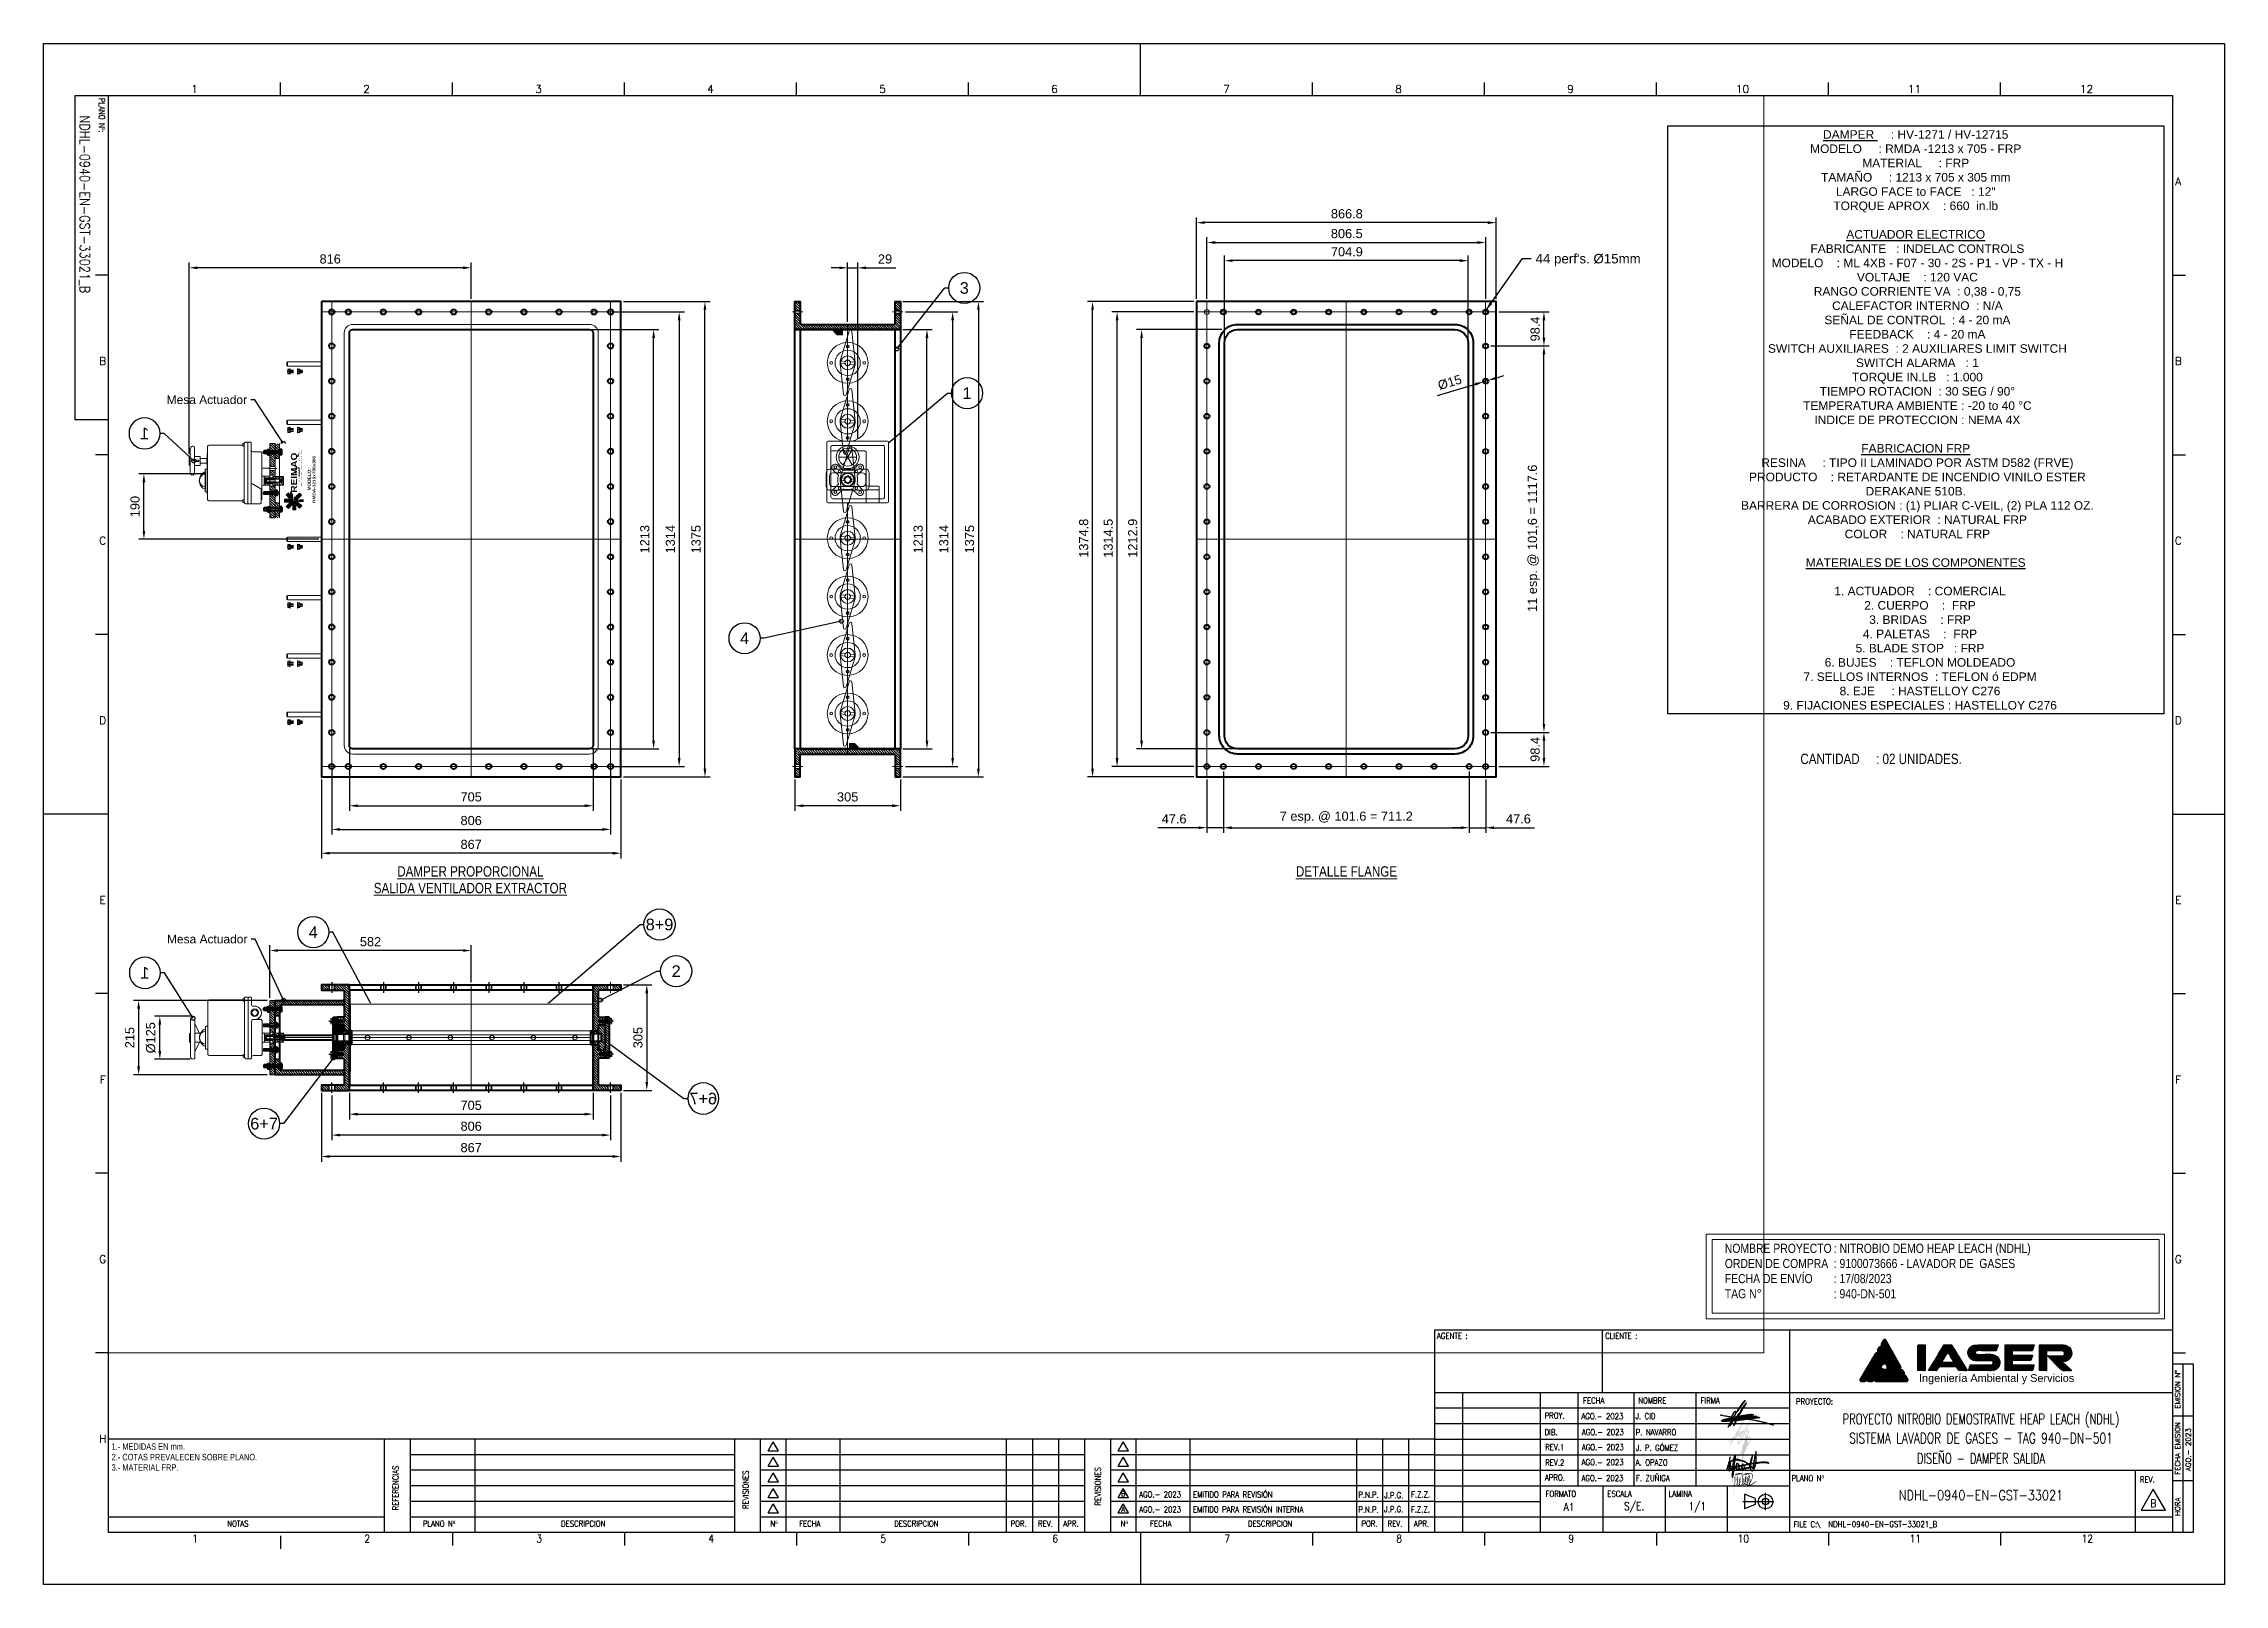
# Paper-space layout 'Layout1' of a CAD drawing. Header units: millimetres. Extents: x 871 to 1712, y 0 to 594.
# The model-space entities are those that its viewports show. They can reach past a viewport. Long polylines and large blocks are cut down to what shows.
import ezdxf
from ezdxf import colors
from ezdxf.entities.mleader import LeaderData, LeaderLine
from ezdxf.enums import TextEntityAlignment as Align
from ezdxf.math import Vec2, Vec3

# ---------------------------------------------------------------- set-up
doc = ezdxf.new("R2010")
doc.units = ezdxf.units.MM
doc.set_wipeout_variables(frame=1)
doc.linetypes.add('CENTER', pattern=[2, 1.25, -0.25, 0.25, -0.25])
doc.linetypes.add('HIDDEN', pattern=[9.525, 6.35, -3.175])
for name, color, linetype in [('IA-ACHU', 1, 'Continuous'), ('IA-EJES', 4, 'CENTER'), ('IA-SEGM', 1, 'HIDDEN'), ('IA-SIMBOLS', 2, 'Continuous'), ('IA-TEXT', 2, 'Continuous'), ('IA-VENT', 2, 'Continuous')]:
    doc.layers.add(name, color=color, linetype=linetype)
for name, color, linetype, lineweight in [('IA-DIBUJO', 3, 'Continuous', 40), ('IA-TEXTO', 2, 'Continuous', 25), ('IA-TITLE', 6, 'Continuous', 13), ('IA-TRAZ', 8, 'Continuous', 5)]:
    doc.layers.add(name, color=color, linetype=linetype, lineweight=lineweight)
doc.styles.add('ARIAL', font='arial.ttf')
doc.styles.add('ARIALN_MM', font='ARIALN.TTF')
doc.styles.add('ING-AMB', font='romans.shx', dxfattribs={"width": 0.75, "oblique": 15})
doc.styles.add('REIMAQ', font='romans.shx', dxfattribs={"width": 0.8})
doc.styles.add('REIMAQQ', font='romans.shx')
doc.styles.add('ROMANS', font='ROMANS', dxfattribs={"oblique": 12, "height": 3})
doc.styles.get("Standard").update_dxf_attribs({"font": 'arial.ttf'})
doc.dimstyles.new('COT_10', dxfattribs={"dimscale": 10, "dimtxt": 2.2, "dimasz": 2, "dimexe": 1.25, "dimexo": 0.625, "dimgap": 1, "dimtad": 1, "dimdec": 1, "dimdsep": 46, "dimtxsty": 'ARIAL', "dimcen": 2, "dimclrd": 256, "dimclre": 256, "dimclrt": 2, "dimadec": 0, "dimazin": 0, "dimtm": 1e-09, "dimtfac": 1, "dimtdec": 1, "dimtmove": 0, "dimatfit": 3, "dimfxl": 1, "dimarcsym": 0})
doc.dimstyles.new('COT_12', dxfattribs={"dimscale": 12, "dimtxt": 2.2, "dimasz": 2, "dimexe": 1.25, "dimexo": 0.625, "dimgap": 1, "dimtad": 1, "dimdec": 1, "dimdsep": 46, "dimtxsty": 'ARIAL', "dimcen": 2, "dimclrd": 256, "dimclre": 256, "dimclrt": 2, "dimadec": 0, "dimazin": 0, "dimtm": 1e-09, "dimtfac": 1, "dimtdec": 1, "dimtmove": 0, "dimatfit": 3, "dimfxl": 1, "dimarcsym": 0})
pattern_1 = [(45, (709.98646, 26.35357), (-0.08838835, 0.08838835), [])]
pattern_2 = [(135, (0, 0), (-3.5355339, -3.5355339), [])]
pattern_3 = [(315, (10528.385, 22296.391), (3.53553, 3.53553), [])]
pattern_4 = [(315, (10528.385, 24244.893), (3.53553, 3.53553), [])]
pattern_5 = [(315, (10528.385, 24075.893), (3.53553, 3.53553), [])]
pattern_6 = [(315, (10528.385, 23906.893), (3.53553, 3.53553), [])]
pattern_7 = [(315, (10528.385, 23737.893), (3.53553, 3.53553), [])]
pattern_8 = [(315, (10528.385, 23568.893), (3.53553, 3.53553), [])]
pattern_9 = [(315, (10528.385, 23399.893), (3.53553, 3.53553), [])]
pattern_10 = [(315, (10528.385, 23230.893), (3.53553, 3.53553), [])]

psp = doc.layouts.get("Layout1")

# ---------------------------------------------------------------- texts
at = {"color": 2, "style": 'ING-AMB', "width": 0.85}
for s, p in [('AGO.- 2023', (1464.08, 39.83)), ('F. ZUÑIGA', (1485.11, 39.83))]:
    psp.add_text(s, height=2.3, dxfattribs=at).set_placement(p)
at = {"layer": 'IA-SIMBOLS', "width": 0.8}
for s, p in [('CANTIDAD', (1548.49, 316.25)), (': 02 UNIDADES.', (1577.69, 316.25))]:
    psp.add_text(s, height=4, dxfattribs=at).set_placement(p)
at = {"layer": 'IA-TEXT', "width": 0.75}
for s, p in [('1.- MEDIDAS EN mm.', (897.22, 51.87)), ('3.- MATERIAL FRP.', (897.22, 43.82)), ('2.- COTAS PREVALECEN SOBRE PLANO.', (897.22, 47.82))]:
    psp.add_text(s, height=2.5, dxfattribs=at).set_placement(p)
at = {"layer": 'IA-TEXT', "insert": (1519.35, 131.3), "char_height": 3.5, "attachment_point": 1, "style": 'ARIALN_MM'}
psp.add_mtext_dynamic_manual_height_columns('NOMBRE PROYECTO^I: NITROBIO DEMO HEAP LEACH (NDHL){\\fArial Nova|b0|i0|c0|p32;\\H0.95833x; }\\PORDEN DE COMPRA^I: 9100073666 - LAVADOR DE  GASES\\PFECHA DE ENVÍO^I: 17/08/2023\\PTAG N°^I^I: 940-DN-501', width=165.9342, gutter_width=15, heights=[0], dxfattribs=at)
at = {"layer": 'IA-TEXTO', "color": 2, "insert": (1592.97, 448.93), "char_height": 3.3, "width": 187.9839, "attachment_point": 5, "style": 'ARIAL', "bg_fill": 16}
psp.add_mtext('{\\LDAMPER}^I^I^I^I^I:^IHV-1271 / HV-12715{\\L\\P}MODELO^I^I^I^I^I:^IRMDA -1213 x 705 - FRP\\PMATERIAL^I^I^I^I^I:^IFRP\\PTAMAÑO^I^I^I^I^I:^I1213 x 705 x 305 mm\\PLARGO FACE to FACE^I^I^I:^I12"\\PTORQUE APROX^I^I^I^I:^I660 ^Iin.lb\\P\\P{\\LACTUADOR ELECTRICO\\P}^IFABRICANTE^I^I^I:^IINDELAC CONTROLS\\P^IMODELO^I^I^I^I:^IML 4XB - F07 - 30 - 2S - P1 - VP - TX - H\\P^IVOLTAJE^I^I^I^I:^I120 VAC\\P^IRANGO CORRIENTE VA^I^I:^I0,38 - 0,75\\P^ICALEFACTOR INTERNO^I^I:^IN/A\\P^ISEÑAL DE CONTROL^I^I:^I4 - 20 mA\\P^IFEEDBACK^I^I^I^I:^I4 - 20 mA\\P^ISWITCH AUXILIARES^I^I:^I2 AUXILIARES LIMIT SWITCH\\P^ISWITCH ALARMA^I^I^I:^I1\\P^ITORQUE IN.LB^I^I^I:^I1.000\\P^ITIEMPO ROTACION^I^I:^I30 SEG / 90°\\P^ITEMPERATURA AMBIENTE^I:^I-20 to 40 °C\\P^IINDICE DE PROTECCION^I:^INEMA 4X\\P\\P{\\LFABRICACION FRP\\P}^IRESINA ^I^I^I^I:^ITIPO II LAMINADO POR ASTM D582 (FRVE)\\P\\pt13.2,39.6,52.8,66,79.2,92.4;^IPRODUCTO^I^I^I^I:^IRETARDANTE DE INCENDIO VINILO ESTER \\P\\pt13.2;DERAKANE 510B.\\P\\ptz;^IBARRERA DE CORROSION^I:^I(1) PLIAR C-VEIL, (2) PLA 112 OZ.\\P^IACABADO EXTERIOR^I^I:^INATURAL FRP\\P^ICOLOR^I^I^I^I:^INATURAL FRP \\P\\P{\\LMATERIALES DE LOS COMPONENTES}\\P^I\\P\\pi-9.9,l13.2,t13.2,39.6,52.8,66,79.2,92.4;1.^IACTUADOR^I^I^I^I:^ICOMERCIAL\\P2.^ICUERPO^I^I^I^I: ^IFRP\\P3.^IBRIDAS^I^I^I^I:^IFRP\\P4.^IPALETAS^I^I^I^I: ^IFRP\\P\\pt13.2,52.8,66,79.2,92.4;5.^IBLADE STOP^I^I^I:^IFRP\\P\\pt13.2,39.6,52.8,66,79.2,92.4;6.^IBUJES^I^I^I^I:^ITEFLON MOLDEADO\\P\\pt13.2,66,79.2,92.4;7.^ISELLOS INTERNOS^I^I:^ITEFLON ó EDPM\\P\\pt13.2,26.4,39.6,52.8,66,79.2,92.4;8.^IEJE^I^I^I^I^I:^IHASTELLOY C276\\P\\pt13.2,79.2,92.4;9.^IFIJACIONES ESPECIALES^I:^IHASTELLOY C276', dxfattribs=at)

msp = doc.modelspace()

# ---------------------------------------------------------------- texts
at = {"layer": 'IA-TITLE', "width": 0.8}
for s, p in [('%%UDAMPER PROPORCIONAL', (10126.56, 22762.11)), ('%%UDETALLE FLANGE', (12661.15, 22762.11)), ('%%USALIDA VENTILADOR EXTRACTOR', (10126.56, 22713.91))]:
    msp.add_text(s, height=30, dxfattribs=at).set_placement(p, align=Align.CENTER)
at = {"layer": 'IA-TRAZ', "color": 2, "insert": (13208.34, 24563.06), "char_height": 27.5, "attachment_point": 1, "style": 'ARIAL'}
msp.add_mtext("44 perf's. %%C15mm", dxfattribs=at)

# ---------------------------------------------------------------- blocks, each defined once
blk = doc.blocks.new('Form')
at = {"true_color": 0x00c200}
h = blk.add_hatch(dxfattribs=at)
h.set_pattern_fill('ANSI31', color=92)
h.set_pattern_definition(pattern_1)
h.paths.add_polyline_path([(710.48, 94.21, 0.576873), (709.61, 94.22), (708.72, 92.73, 0.270221), (708.72, 92.23), (713.71, 83.42, 0.270042), (714.14, 83.17), (715.78, 83.17, 0.572412), (716.22, 83.92)])
h.paths.add_polyline_path([(709.61, 82.84, -0.186623), (709.4, 82.91), (708.99, 83.29, 0.479423), (708.53, 83.21), (707.53, 81.47, 0.57635), (707.96, 80.72), (717.15, 80.72, 0.572412), (717.59, 81.46), (716.97, 82.58, 0.271931), (716.53, 82.84)])
h = blk.add_hatch(dxfattribs=at)
h.set_pattern_fill('ANSI31', color=92)
h.set_pattern_definition(pattern_1)
h.paths.add_polyline_path([(700.49, 78.99, 0.58279), (700.92, 78.24), (702.42, 78.24, 0.26762), (702.85, 78.49), (708.1, 87.55, 0.280355), (708.09, 88.07), (707.41, 89.13, 0.557127), (706.56, 89.12)])
at = {"true_color": 0x0000df}
h = blk.add_hatch(dxfattribs=at)
h.set_pattern_fill('ANSI31', color=172)
h.set_pattern_definition(pattern_1)
h.paths.add_polyline_path([(708.88, 91.55, 0.572212), (708.02, 91.55), (707.29, 90.34, 0.284167), (707.29, 89.81), (710.8, 84.3, -0.176969), (710.85, 84.1), (710.77, 83.51, 0.453736), (711.07, 83.17), (712.84, 83.17, 0.577073), (713.27, 83.92)])
h.paths.add_polyline_path([(709.07, 84.51, -0.160705), (709.21, 84.64), (709.72, 84.86, 0.46747), (709.85, 85.3), (708.77, 87, 0.562067), (707.92, 86.98), (703.29, 78.99, 0.57776), (703.72, 78.24), (705.18, 78.24, 0.268754), (705.62, 78.49)])
h.paths.add_polyline_path([(718.54, 78.24, 0.572412), (718.97, 78.98), (718.19, 80.38, 0.271931), (717.76, 80.63), (707.34, 80.63, 0.268754), (706.91, 80.38), (706.11, 78.99, 0.57635), (706.54, 78.24)])
h = blk.add_hatch(dxfattribs=at)
h.set_pattern_fill('ANSI31', color=172)
h.set_pattern_definition([(45, (752.61094, 42.49926), (-0.08838835, 0.08838835), [])])
edge = h.paths.add_edge_path()
edge.add_spline(control_points=[(725.6, 87.34), (725.6, 89.82), (725.6, 92.29), (725.6, 92.29), (725.6, 92.29), (723.06, 92.29), (723.06, 92.29)], knot_values=[0.5, 0.5, 0.5, 0.5, 0.6, 0.6, 0.6, 0.8, 0.8, 0.8, 0.8], degree=3, periodic=0)
edge.add_spline(control_points=[(723.06, 92.29), (722.86, 92.29), (722.8, 92.23), (722.8, 92.04)], knot_values=[0.8, 0.8, 0.8, 0.8, 1, 1, 1, 1], degree=3, periodic=0)
edge.add_spline(control_points=[(722.8, 92.04), (722.8, 92.04), (722.8, 89.63), (722.8, 87.21)], knot_values=[0, 0, 0, 0, 0.1, 0.1, 0.1, 0.1], degree=3, periodic=0)
edge.add_spline(control_points=[(722.8, 87.21), (722.8, 84.8), (722.8, 82.39), (722.8, 82.39), (722.8, 82.39), (723.5, 82.39), (724.2, 82.39)], knot_values=[0.1, 0.1, 0.1, 0.1, 0.2, 0.2, 0.2, 0.3, 0.3, 0.3, 0.3], degree=3, periodic=0)
edge.add_spline(control_points=[(724.2, 82.39), (724.9, 82.39), (725.6, 82.39), (725.6, 82.39), (725.6, 82.39), (725.6, 84.86), (725.6, 87.34)], knot_values=[0.3, 0.3, 0.3, 0.3, 0.4, 0.4, 0.4, 0.5, 0.5, 0.5, 0.5], degree=3, periodic=0)
edge = h.paths.add_edge_path()
edge.add_spline(control_points=[(734.4, 92.29), (733.64, 92.29), (732.88, 92.29), (732.88, 92.29), (732.88, 92.29), (731.42, 89.85), (731.42, 89.85)], knot_values=[0.708333, 0.708333, 0.708333, 0.708333, 0.75, 0.75, 0.75, 0.833333, 0.833333, 0.833333, 0.833333], degree=3, periodic=0)
edge.add_spline(control_points=[(731.42, 89.85), (730.91, 89), (730.44, 88.21), (729.93, 87.37), (729.93, 87.37), (729.19, 86.12), (728.44, 84.88)], knot_values=[0.833333, 0.833333, 0.833333, 0.833333, 0.916667, 0.916667, 0.916667, 0.958333, 0.958333, 0.958333, 0.958333], degree=3, periodic=0)
edge.add_spline(control_points=[(728.44, 84.88), (727.7, 83.63), (726.95, 82.39), (726.95, 82.39), (726.95, 82.39), (730.09, 82.39), (730.09, 82.39)], knot_values=[0.958333, 0.958333, 0.958333, 0.958333, 1, 1, 1, 1.083333, 1.083333, 1.083333, 1.083333], degree=3, periodic=0)
edge.add_spline(control_points=[(730.09, 82.39), (730.22, 82.63), (730.76, 83.83), (731.1, 83.83), (731.1, 83.83), (737.62, 83.83), (737.62, 83.83)], knot_values=[0.083333, 0.083333, 0.083333, 0.083333, 0.166667, 0.166667, 0.166667, 0.25, 0.25, 0.25, 0.25], degree=3, periodic=0)
edge.add_spline(control_points=[(737.62, 83.83), (737.9, 83.83), (738.53, 82.5), (738.55, 82.39), (738.55, 82.39), (739.36, 82.39), (740.16, 82.39)], knot_values=[0.25, 0.25, 0.25, 0.25, 0.333333, 0.333333, 0.333333, 0.375, 0.375, 0.375, 0.375], degree=3, periodic=0)
edge.add_spline(control_points=[(740.16, 82.39), (740.97, 82.39), (741.77, 82.39), (741.77, 82.39), (741.77, 82.39), (738.84, 87.33), (738.84, 87.33)], knot_values=[0.375, 0.375, 0.375, 0.375, 0.416667, 0.416667, 0.416667, 0.5, 0.5, 0.5, 0.5], degree=3, periodic=0)
edge.add_spline(control_points=[(738.84, 87.33), (738.33, 88.18), (737.89, 88.94), (737.38, 89.77)], knot_values=[0.5, 0.5, 0.5, 0.5, 0.583333, 0.583333, 0.583333, 0.583333], degree=3, periodic=0)
edge.add_spline(control_points=[(737.38, 89.77), (737.13, 90.18), (736, 91.99), (735.93, 92.29), (735.93, 92.29), (735.17, 92.29), (734.4, 92.29)], knot_values=[0.583333, 0.583333, 0.583333, 0.583333, 0.666667, 0.666667, 0.666667, 0.708333, 0.708333, 0.708333, 0.708333], degree=3, periodic=0)
edge = h.paths.add_edge_path(flags=16)
edge.add_spline(control_points=[(732.6, 86.65), (732.82, 87.06), (734.17, 89.41), (734.4, 89.58)], knot_values=[0.833333, 0.833333, 0.833333, 0.833333, 1, 1, 1, 1], degree=3, periodic=0)
edge.add_spline(control_points=[(734.4, 89.58), (734.47, 89.28), (734.77, 88.88), (734.94, 88.59)], knot_values=[0, 0, 0, 0, 0.166667, 0.166667, 0.166667, 0.166667], degree=3, periodic=0)
edge.add_spline(control_points=[(734.94, 88.59), (735.14, 88.25), (735.32, 87.97), (735.5, 87.64)], knot_values=[0.166667, 0.166667, 0.166667, 0.166667, 0.333333, 0.333333, 0.333333, 0.333333], degree=3, periodic=0)
edge.add_spline(control_points=[(735.5, 87.64), (735.72, 87.23), (736.53, 86.02), (736.6, 85.69), (736.6, 85.69), (732.03, 85.69), (732.03, 85.69)], knot_values=[0.333333, 0.333333, 0.333333, 0.333333, 0.5, 0.5, 0.5, 0.666667, 0.666667, 0.666667, 0.666667], degree=3, periodic=0)
edge.add_spline(control_points=[(732.03, 85.69), (732.21, 86.03), (732.4, 86.29), (732.6, 86.65)], knot_values=[0.666667, 0.666667, 0.666667, 0.666667, 0.833333, 0.833333, 0.833333, 0.833333], degree=3, periodic=0)
edge = h.paths.add_edge_path()
edge.add_spline(control_points=[(745.09, 89.82), (745.45, 90.28), (746.76, 90.09), (747.53, 90.09)], knot_values=[0.684211, 0.684211, 0.684211, 0.684211, 0.736842, 0.736842, 0.736842, 0.736842], degree=3, periodic=0)
edge.add_spline(control_points=[(747.53, 90.09), (749.36, 90.09), (751.2, 90.09), (753.03, 90.09)], knot_values=[0.736842, 0.736842, 0.736842, 0.736842, 0.789474, 0.789474, 0.789474, 0.789474], degree=3, periodic=0)
edge.add_spline(control_points=[(753.03, 90.09), (753.09, 90.82), (753.65, 91.56), (753.71, 92.29)], knot_values=[0.789474, 0.789474, 0.789474, 0.789474, 0.842105, 0.842105, 0.842105, 0.842105], degree=3, periodic=0)
edge.add_spline(control_points=[(753.71, 92.29), (751.28, 92.29), (748.85, 92.29), (746.43, 92.29)], knot_values=[0.842105, 0.842105, 0.842105, 0.842105, 0.894737, 0.894737, 0.894737, 0.894737], degree=3, periodic=0)
edge.add_spline(control_points=[(746.43, 92.29), (745.05, 92.29), (744.18, 92.28), (743.38, 91.7)], knot_values=[0.894737, 0.894737, 0.894737, 0.894737, 0.947368, 0.947368, 0.947368, 0.947368], degree=3, periodic=0)
edge.add_spline(control_points=[(743.38, 91.7), (742.66, 91.19), (742.11, 90.22), (742.11, 89.33)], knot_values=[0.947368, 0.947368, 0.947368, 0.947368, 1, 1, 1, 1], degree=3, periodic=0)
edge.add_spline(control_points=[(742.11, 89.33), (742.11, 88.37), (742.63, 87.46), (743.17, 87.01)], knot_values=[0, 0, 0, 0, 0.052632, 0.052632, 0.052632, 0.052632], degree=3, periodic=0)
edge.add_spline(control_points=[(743.17, 87.01), (743.88, 86.4), (744.48, 86.19), (745.75, 86.2), (745.75, 86.2), (750.83, 86.2), (750.83, 86.2)], knot_values=[0.052632, 0.052632, 0.052632, 0.052632, 0.105263, 0.105263, 0.105263, 0.157895, 0.157895, 0.157895, 0.157895], degree=3, periodic=0)
edge.add_spline(control_points=[(750.83, 86.2), (751.54, 86.2), (751.84, 85.96), (751.84, 85.35)], knot_values=[0.157895, 0.157895, 0.157895, 0.157895, 0.210526, 0.210526, 0.210526, 0.210526], degree=3, periodic=0)
edge.add_spline(control_points=[(751.84, 85.35), (751.84, 84.52), (751.07, 84.59), (750.24, 84.59), (750.24, 84.59), (743.04, 84.59), (743.04, 84.59)], knot_values=[0.210526, 0.210526, 0.210526, 0.210526, 0.263158, 0.263158, 0.263158, 0.315789, 0.315789, 0.315789, 0.315789], degree=3, periodic=0)
edge.add_spline(control_points=[(743.04, 84.59), (742.9, 84.3), (742.78, 83.88), (742.65, 83.54)], knot_values=[0.315789, 0.315789, 0.315789, 0.315789, 0.368421, 0.368421, 0.368421, 0.368421], degree=3, periodic=0)
edge.add_spline(control_points=[(742.65, 83.54), (742.51, 83.17), (742.36, 82.74), (742.28, 82.39)], knot_values=[0.368421, 0.368421, 0.368421, 0.368421, 0.421053, 0.421053, 0.421053, 0.421053], degree=3, periodic=0)
edge.add_spline(control_points=[(742.28, 82.39), (744.76, 82.39), (747.24, 82.39), (749.73, 82.39)], knot_values=[0.421053, 0.421053, 0.421053, 0.421053, 0.473684, 0.473684, 0.473684, 0.473684], degree=3, periodic=0)
edge.add_spline(control_points=[(749.73, 82.39), (751.25, 82.39), (751.97, 82.25), (752.96, 82.88)], knot_values=[0.473684, 0.473684, 0.473684, 0.473684, 0.526316, 0.526316, 0.526316, 0.526316], degree=3, periodic=0)
edge.add_spline(control_points=[(752.96, 82.88), (755.18, 84.26), (754.91, 88.1), (751.64, 88.62)], knot_values=[0.526316, 0.526316, 0.526316, 0.526316, 0.578947, 0.578947, 0.578947, 0.578947], degree=3, periodic=0)
edge.add_spline(control_points=[(751.64, 88.62), (749.56, 88.95), (745.67, 88.3), (745.13, 88.88)], knot_values=[0.578947, 0.578947, 0.578947, 0.578947, 0.631579, 0.631579, 0.631579, 0.631579], degree=3, periodic=0)
edge.add_spline(control_points=[(745.13, 88.88), (744.88, 89.15), (744.86, 89.53), (745.09, 89.82)], knot_values=[0.631579, 0.631579, 0.631579, 0.631579, 0.684211, 0.684211, 0.684211, 0.684211], degree=3, periodic=0)
edge = h.paths.add_edge_path()
edge.add_spline(control_points=[(759.13, 89.2), (759.13, 89.6), (759.13, 90.01), (759.13, 90.01), (759.13, 90.01), (766.75, 90.01), (766.75, 90.01)], knot_values=[0.633333, 0.633333, 0.633333, 0.633333, 0.666667, 0.666667, 0.666667, 0.733333, 0.733333, 0.733333, 0.733333], degree=3, periodic=0)
edge.add_spline(control_points=[(766.75, 90.01), (767.06, 90.01), (767.08, 90.47), (767.29, 91.08)], knot_values=[0.733333, 0.733333, 0.733333, 0.733333, 0.8, 0.8, 0.8, 0.8], degree=3, periodic=0)
edge.add_spline(control_points=[(767.29, 91.08), (767.43, 91.49), (767.58, 91.89), (767.68, 92.29), (767.68, 92.29), (764.86, 92.29), (762.05, 92.29)], knot_values=[0.8, 0.8, 0.8, 0.8, 0.866667, 0.866667, 0.866667, 0.9, 0.9, 0.9, 0.9], degree=3, periodic=0)
edge.add_spline(control_points=[(762.05, 92.29), (759.23, 92.29), (756.42, 92.29), (756.42, 92.29), (756.42, 92.29), (756.42, 89.82), (756.42, 87.34)], knot_values=[0.9, 0.9, 0.9, 0.9, 0.933333, 0.933333, 0.933333, 0.966667, 0.966667, 0.966667, 0.966667], degree=3, periodic=0)
edge.add_spline(control_points=[(756.42, 87.34), (756.42, 84.86), (756.42, 82.39), (756.42, 82.39), (756.42, 82.39), (767, 82.39), (767, 82.39)], knot_values=[0.966667, 0.966667, 0.966667, 0.966667, 1, 1, 1, 1.066667, 1.066667, 1.066667, 1.066667], degree=3, periodic=0)
edge.add_spline(control_points=[(767, 82.39), (767.03, 82.75), (767.42, 83.76), (767.57, 84.2)], knot_values=[0.066667, 0.066667, 0.066667, 0.066667, 0.133333, 0.133333, 0.133333, 0.133333], degree=3, periodic=0)
edge.add_spline(control_points=[(767.57, 84.2), (767.65, 84.44), (767.77, 84.67), (767.42, 84.67), (767.42, 84.67), (765.35, 84.67), (763.27, 84.67)], knot_values=[0.133333, 0.133333, 0.133333, 0.133333, 0.2, 0.2, 0.2, 0.233333, 0.233333, 0.233333, 0.233333], degree=3, periodic=0)
edge.add_spline(control_points=[(763.27, 84.67), (761.2, 84.67), (759.13, 84.67), (759.13, 84.67), (759.13, 84.67), (759.13, 85.07), (759.13, 85.48)], knot_values=[0.233333, 0.233333, 0.233333, 0.233333, 0.266667, 0.266667, 0.266667, 0.3, 0.3, 0.3, 0.3], degree=3, periodic=0)
edge.add_spline(control_points=[(759.13, 85.48), (759.13, 85.88), (759.13, 86.28), (759.13, 86.28), (759.13, 86.28), (766.15, 86.28), (766.15, 86.28)], knot_values=[0.3, 0.3, 0.3, 0.3, 0.333333, 0.333333, 0.333333, 0.4, 0.4, 0.4, 0.4], degree=3, periodic=0)
edge.add_spline(control_points=[(766.15, 86.28), (766.47, 86.28), (766.57, 86.9), (766.67, 87.2)], knot_values=[0.4, 0.4, 0.4, 0.4, 0.466667, 0.466667, 0.466667, 0.466667], degree=3, periodic=0)
edge.add_spline(control_points=[(766.67, 87.2), (766.78, 87.52), (766.99, 88), (767, 88.4), (767, 88.4), (765.03, 88.4), (763.06, 88.4)], knot_values=[0.466667, 0.466667, 0.466667, 0.466667, 0.533333, 0.533333, 0.533333, 0.566667, 0.566667, 0.566667, 0.566667], degree=3, periodic=0)
edge.add_spline(control_points=[(763.06, 88.4), (761.09, 88.4), (759.13, 88.4), (759.13, 88.4), (759.13, 88.4), (759.13, 88.8), (759.13, 89.2)], knot_values=[0.566667, 0.566667, 0.566667, 0.566667, 0.6, 0.6, 0.6, 0.633333, 0.633333, 0.633333, 0.633333], degree=3, periodic=0)
h.paths.add_polyline_path([(778.36, 90.01, -0.997595), (778.43, 88.05), (772.84, 88.06), (777.83, 82.93, 0.208583), (779.31, 82.32), (782.16, 82.39), (778.35, 85.94, 1.12618), (778.77, 92.29), (769.71, 92.29), (769.71, 82.39), (772.42, 82.39), (772.42, 90.01)])
at = {"color": 1}
for p, q in [((0, 594), (841, 594)), ((0, 0), (0, 594)), ((423, 574), (423, 594)), ((841, 594), (841, 0)), ((91.33, 574), (91.33, 579)), ((157.67, 574), (157.67, 579)), ((224, 574), (224, 579)), ((290.33, 574), (290.33, 579)), ((356.67, 574), (356.67, 579)), ((423, 574), (423, 579)), ((489.33, 574), (489.33, 579)), ((555.67, 574), (555.67, 579)), ((622, 574), (622, 579)), ((688.33, 574), (688.33, 579)), ((754.67, 574), (754.67, 579)), ((25, 504.75), (20, 504.75)), ((821, 504.75), (826, 504.75)), ((25, 435.5), (20, 435.5)), ((821, 435.5), (826, 435.5)), ((25, 366.25), (20, 366.25)), ((821, 366.25), (826, 366.25)), ((25, 297), (0, 297)), ((25, 297), (20, 297)), ((821, 297), (841, 297)), ((25, 227.75), (20, 227.75)), ((821, 227.75), (826, 227.75)), ((25, 158.5), (20, 158.5)), ((821, 158.5), (826, 158.5)), ((25, 89.25), (20, 89.25)), ((821, 89.25), (826, 89.25)), ((279.38, 51.54), (281.38, 55)), ((279.38, 51.54), (283.38, 51.54)), ((283.38, 51.54), (281.38, 55)), ((414.38, 51.54), (416.38, 55)), ((414.38, 51.54), (418.38, 51.54)), ((418.38, 51.54), (416.38, 55)), ((266.38, 50), (141.38, 50)), ((266.38, 44), (141.38, 44)), ((401.38, 50), (276.38, 50)), ((401.38, 44), (276.38, 44)), ((279.38, 45.54), (281.38, 49)), ((279.38, 45.54), (283.38, 45.54)), ((279.38, 39.54), (281.38, 43)), ((283.38, 45.54), (281.38, 49)), ((283.38, 39.54), (281.38, 43)), ((536.38, 50), (411.38, 50)), ((536.38, 44), (411.38, 44)), ((414.38, 45.54), (416.38, 49)), ((414.38, 45.54), (418.38, 45.54)), ((414.38, 39.54), (416.38, 43)), ((418.38, 45.54), (416.38, 49)), ((418.38, 39.54), (416.38, 43)), ((266.38, 38), (141.38, 38)), ((401.38, 38), (276.38, 38)), ((279.38, 39.54), (283.38, 39.54)), ((279.38, 33.54), (281.38, 37)), ((283.38, 33.54), (281.38, 37)), ((536.38, 38), (411.38, 38)), ((414.38, 39.54), (418.38, 39.54)), ((414.38, 33.54), (416.38, 37)), ((418.38, 33.54), (416.38, 37)), ((664.04, 28.56), (664.04, 35.35)), ((266.38, 32), (141.38, 32)), ((401.38, 32), (276.38, 32)), ((279.38, 33.54), (283.38, 33.54)), ((279.38, 27.54), (281.38, 31)), ((279.38, 27.54), (283.38, 27.54)), ((283.38, 27.54), (281.38, 31)), ((536.38, 32), (411.38, 32)), ((414.38, 33.54), (418.38, 33.54)), ((414.38, 27.54), (416.38, 31)), ((414.38, 27.54), (418.38, 27.54)), ((418.38, 27.54), (416.38, 31)), ((655.33, 31.94), (667.23, 31.94)), ((91.33, 18.71), (91.33, 13.71)), ((157.67, 20), (157.67, 15)), ((224, 20), (224, 15)), ((290.33, 20), (290.33, 15)), ((356.67, 20), (356.67, 15)), ((423, 20), (423, 0)), ((423, 20), (423, 15)), ((489.33, 20), (489.33, 15)), ((555.67, 20), (555.67, 15)), ((622, 20), (622, 15)), ((688.33, 20), (688.33, 15)), ((754.67, 20), (754.67, 15)), ((841, 0), (0, 0))]:
    blk.add_line(p, q, dxfattribs=at)
at = {"color": 6}
for p, q in [((12, 574), (821, 574)), ((12, 574), (12, 449)), ((25, 20), (25, 574)), ((821, 574), (821, 20)), ((25, 449), (12, 449)), ((821, 85), (829, 85)), ((829, 85), (829, 20)), ((829, 20), (25, 20))]:
    blk.add_line(p, q, dxfattribs=at)
at = {"color": 2}
for p, q in [((536.38, 98), (536.38, 20)), ((821, 98), (536.38, 98)), ((601.23, 74), (601.23, 98)), ((673.28, 98), (673.28, 20)), ((536.38, 74), (821, 74)), ((536.38, 68), (673.28, 68)), ((547.18, 74), (547.18, 20)), ((577.18, 74), (577.18, 50)), ((577.18, 74), (577.18, 20)), ((591.6, 74), (591.6, 38)), ((613.21, 74), (613.21, 38)), ((637.21, 74), (637.21, 38)), ((276.38, 56), (25, 56)), ((131.38, 56), (131.38, 20)), ((141.38, 56), (141.38, 20)), ((166.38, 20), (166.38, 56)), ((266.38, 56), (266.38, 20)), ((276.38, 56), (276.38, 20)), ((411.38, 56), (276.38, 56)), ((286.38, 20), (286.38, 56)), ((307.17, 20), (307.17, 56)), ((371.38, 20), (371.38, 56)), ((381.38, 56), (381.38, 20)), ((391.38, 56), (391.38, 20)), ((401.38, 56), (401.38, 20)), ((536.38, 56), (411.38, 56)), ((411.38, 56), (411.38, 20)), ((421.38, 20), (421.38, 56)), ((442.17, 20), (442.17, 56)), ((506.38, 20), (506.38, 56)), ((516.38, 56), (516.38, 20)), ((526.38, 56), (526.38, 20)), ((673.28, 44), (821, 44)), ((806.59, 44), (806.59, 20)), ((577.18, 38), (673.28, 38)), ((601.28, 38), (601.28, 20)), ((625.28, 38), (625.28, 20)), ((649.28, 38), (649.28, 20)), ((25, 26), (131.38, 26)), ((141.38, 26), (266.38, 26)), ((276.38, 26), (401.38, 26)), ((411.38, 26), (821, 26))]:
    blk.add_line(p, q, dxfattribs=at)
at = {"color": 95}
for p, q in [((708.72, 92.73), (709.61, 94.22)), ((710.48, 94.21), (716.22, 83.92)), ((700.49, 78.99), (706.56, 89.12)), ((702.85, 78.49), (708.1, 87.55)), ((707.41, 89.13), (708.09, 88.07)), ((708.72, 92.23), (713.71, 83.42)), ((700.92, 78.24), (702.42, 78.24)), ((707.53, 81.47), (708.53, 83.21)), ((707.96, 80.72), (717.15, 80.72)), ((709.4, 82.91), (708.99, 83.29)), ((716.53, 82.84), (709.61, 82.84)), ((714.14, 83.17), (715.78, 83.17)), ((716.97, 82.58), (717.59, 81.46))]:
    blk.add_line(p, q, dxfattribs=at)
at = {"color": 156}
for p, q in [((703.29, 78.99), (707.92, 86.98)), ((705.62, 78.49), (709.07, 84.51)), ((707.29, 90.34), (708.02, 91.55)), ((707.29, 89.81), (710.8, 84.3)), ((708.77, 87), (709.86, 85.29)), ((708.88, 91.55), (713.27, 83.92)), ((709.21, 84.64), (709.72, 84.86)), ((710.85, 84.1), (710.77, 83.51)), ((703.72, 78.24), (705.18, 78.24)), ((706.11, 78.99), (706.91, 80.38)), ((706.54, 78.24), (718.54, 78.24)), ((707.34, 80.63), (717.76, 80.63)), ((711.07, 83.17), (712.84, 83.17)), ((718.19, 80.38), (718.97, 78.98))]:
    blk.add_line(p, q, dxfattribs=at)
at = {"color": 8}
for p, q in [((825, 85), (825, 20)), ((536.38, 62), (673.28, 62)), ((821, 65), (828.94, 65)), ((536.38, 56), (673.28, 56)), ((536.38, 50), (612.04, 50)), ((536.38, 44), (577.18, 44)), ((577.18, 44), (673.28, 44)), ((612.04, 50), (673.28, 50)), ((536.38, 38), (577.18, 38)), ((821, 40), (828.94, 40)), ((536.38, 32), (577.18, 32))]:
    blk.add_line(p, q, dxfattribs=at)
at = {"color": 3}
for p, q in [((660, 33.16), (655.88, 34.78)), ((655.88, 34.78), (655.88, 29.11)), ((660, 30.73), (655.88, 29.11)), ((660, 33.16), (660, 30.73))]:
    blk.add_line(p, q, dxfattribs=at)
at = {"color": 156}
blk.add_lwpolyline([(772.42, 90.01), (772.42, 82.39), (769.71, 82.39), (769.71, 92.29), (778.77, 92.29, -1.12618), (778.35, 85.94), (782.16, 82.39), (779.31, 82.32, -0.208583), (777.83, 82.93), (772.84, 88.06), (778.43, 88.05, 0.961015), (778.43, 90.01)], format="xyb", close=True, dxfattribs=at)
at = {"color": 1}
blk.add_lwpolyline([(813.56, 36.65), (808.89, 28.55), (818.24, 28.55)], close=True, dxfattribs=at)
at = {"color": 3}
for radius in [2.83, 1.21]:
    blk.add_circle((664.04, 31.94), radius, dxfattribs=at)
at = {"color": 95}
for centre, radius, start, end in [((709.15, 92.47), 0.5, 149.06724, 209.55271), ((710.04, 93.96), 0.5, 29.14938, 149.06724), ((706.99, 88.86), 0.5, 32.57386, 149.06724), ((707.66, 87.8), 0.5, 329.92953, 32.57386), ((700.92, 78.74), 0.5, 149.06724, 270), ((700.92, 78.74), 0.5, 149.06724, 270), ((702.42, 78.74), 0.5, 270, 329.92953), ((707.96, 81.22), 0.5, 150.17208, 270), ((708.79, 83.06), 0.3, 47.71554, 150.17208), ((709.61, 83.14), 0.3, 227.71554, 270), ((714.14, 83.67), 0.5, 209.55271, 270), ((715.78, 83.67), 0.5, 270, 29.14938), ((716.53, 82.34), 0.5, 29.14938, 90), ((717.15, 81.22), 0.5, 270, 29.14938)]:
    blk.add_arc(centre, radius, start, end, dxfattribs=at)
at = {"color": 156}
for centre, radius, start, end in [((707.71, 90.08), 0.5, 149.06724, 212.52075), ((708.36, 86.74), 0.5, 31.27552, 151.22788), ((708.35, 86.73), 0.5, 32.57386, 149.92953), ((708.45, 91.3), 0.5, 29.95236, 149.06724), ((709.33, 84.36), 0.3, 113.65353, 150.17208), ((709.6, 85.14), 0.3, 293.65353, 31.27552), ((710.55, 84.14), 0.3, 352.37802, 32.52075), ((703.72, 78.74), 0.5, 149.92953, 270), ((705.18, 78.74), 0.5, 270, 330.17208), ((706.54, 78.74), 0.5, 150.17208, 270), ((707.34, 80.13), 0.5, 90, 150.17208), ((711.07, 83.47), 0.3, 172.37802, 270), ((712.84, 83.67), 0.5, 270, 29.95236), ((717.76, 80.13), 0.5, 29.14938, 90), ((718.54, 78.74), 0.5, 270, 29.14938)]:
    blk.add_arc(centre, radius, start, end, dxfattribs=at)
for points, knots in [([(722.8, 92.04), (722.8, 92.04), (722.8, 82.39), (722.8, 82.39), (722.8, 82.39), (725.6, 82.39), (725.6, 82.39), (725.6, 82.39), (725.6, 92.29), (725.6, 92.29), (725.6, 92.29), (723.06, 92.29), (723.06, 92.29), (722.86, 92.29), (722.8, 92.23), (722.8, 92.04)], [0, 0, 0, 0, 0.2, 0.2, 0.2, 0.4, 0.4, 0.4, 0.6, 0.6, 0.6, 0.8, 0.8, 0.8, 1, 1, 1, 1]), ([(726.95, 82.39), (726.95, 82.39), (730.09, 82.39), (730.09, 82.39), (730.22, 82.63), (730.76, 83.83), (731.1, 83.83), (731.1, 83.83), (737.62, 83.83), (737.62, 83.83), (737.9, 83.83), (738.53, 82.5), (738.55, 82.39), (738.55, 82.39), (741.77, 82.39), (741.77, 82.39), (741.77, 82.39), (738.84, 87.33), (738.84, 87.33), (738.33, 88.18), (737.89, 88.94), (737.38, 89.77), (737.13, 90.18), (736, 91.99), (735.93, 92.29), (735.93, 92.29), (732.88, 92.29), (732.88, 92.29), (732.88, 92.29), (731.42, 89.85), (731.42, 89.85), (730.91, 89), (730.44, 88.21), (729.93, 87.37), (729.93, 87.37), (726.95, 82.39), (726.95, 82.39)], [0, 0, 0, 0, 0.083333, 0.083333, 0.083333, 0.166667, 0.166667, 0.166667, 0.25, 0.25, 0.25, 0.333333, 0.333333, 0.333333, 0.416667, 0.416667, 0.416667, 0.5, 0.5, 0.5, 0.583333, 0.583333, 0.583333, 0.666667, 0.666667, 0.666667, 0.75, 0.75, 0.75, 0.833333, 0.833333, 0.833333, 0.916667, 0.916667, 0.916667, 1, 1, 1, 1]), ([(734.4, 89.58), (734.47, 89.28), (734.77, 88.88), (734.94, 88.59), (735.14, 88.25), (735.32, 87.97), (735.5, 87.64), (735.72, 87.23), (736.53, 86.02), (736.6, 85.69), (736.6, 85.69), (732.03, 85.69), (732.03, 85.69), (732.21, 86.03), (732.4, 86.29), (732.6, 86.65), (732.82, 87.06), (734.17, 89.41), (734.4, 89.58)], [0, 0, 0, 0, 0.166667, 0.166667, 0.166667, 0.333333, 0.333333, 0.333333, 0.5, 0.5, 0.5, 0.666667, 0.666667, 0.666667, 0.833333, 0.833333, 0.833333, 1, 1, 1, 1]), ([(742.11, 89.33), (742.11, 88.37), (742.63, 87.46), (743.17, 87.01), (743.88, 86.4), (744.48, 86.19), (745.75, 86.2), (745.75, 86.2), (750.83, 86.2), (750.83, 86.2), (751.54, 86.2), (751.84, 85.96), (751.84, 85.35), (751.84, 84.52), (751.07, 84.59), (750.24, 84.59), (750.24, 84.59), (743.04, 84.59), (743.04, 84.59), (742.9, 84.3), (742.78, 83.88), (742.65, 83.54), (742.51, 83.17), (742.36, 82.74), (742.28, 82.39), (744.76, 82.39), (747.24, 82.39), (749.73, 82.39), (751.25, 82.39), (751.97, 82.25), (752.96, 82.88), (755.18, 84.26), (754.91, 88.1), (751.64, 88.62), (749.56, 88.95), (745.67, 88.3), (745.13, 88.88), (744.88, 89.15), (744.86, 89.53), (745.09, 89.82), (745.45, 90.28), (746.76, 90.09), (747.53, 90.09), (749.36, 90.09), (751.2, 90.09), (753.03, 90.09), (753.09, 90.82), (753.65, 91.56), (753.71, 92.29), (751.28, 92.29), (748.85, 92.29), (746.43, 92.29), (745.05, 92.29), (744.18, 92.28), (743.38, 91.7), (742.66, 91.19), (742.11, 90.22), (742.11, 89.33)], [0, 0, 0, 0, 0.052632, 0.052632, 0.052632, 0.105263, 0.105263, 0.105263, 0.157895, 0.157895, 0.157895, 0.210526, 0.210526, 0.210526, 0.263158, 0.263158, 0.263158, 0.315789, 0.315789, 0.315789, 0.368421, 0.368421, 0.368421, 0.421053, 0.421053, 0.421053, 0.473684, 0.473684, 0.473684, 0.526316, 0.526316, 0.526316, 0.578947, 0.578947, 0.578947, 0.631579, 0.631579, 0.631579, 0.684211, 0.684211, 0.684211, 0.736842, 0.736842, 0.736842, 0.789474, 0.789474, 0.789474, 0.842105, 0.842105, 0.842105, 0.894737, 0.894737, 0.894737, 0.947368, 0.947368, 0.947368, 1, 1, 1, 1]), ([(756.42, 82.39), (756.42, 82.39), (767, 82.39), (767, 82.39), (767.03, 82.75), (767.42, 83.76), (767.57, 84.2), (767.65, 84.44), (767.77, 84.67), (767.42, 84.67), (767.42, 84.67), (759.13, 84.67), (759.13, 84.67), (759.13, 84.67), (759.13, 86.28), (759.13, 86.28), (759.13, 86.28), (766.15, 86.28), (766.15, 86.28), (766.47, 86.28), (766.57, 86.9), (766.67, 87.2), (766.78, 87.52), (766.99, 88), (767, 88.4), (767, 88.4), (759.13, 88.4), (759.13, 88.4), (759.13, 88.4), (759.13, 90.01), (759.13, 90.01), (759.13, 90.01), (766.75, 90.01), (766.75, 90.01), (767.06, 90.01), (767.08, 90.47), (767.29, 91.08), (767.43, 91.49), (767.58, 91.89), (767.68, 92.29), (767.68, 92.29), (756.42, 92.29), (756.42, 92.29), (756.42, 92.29), (756.42, 82.39), (756.42, 82.39)], [0, 0, 0, 0, 0.066667, 0.066667, 0.066667, 0.133333, 0.133333, 0.133333, 0.2, 0.2, 0.2, 0.266667, 0.266667, 0.266667, 0.333333, 0.333333, 0.333333, 0.4, 0.4, 0.4, 0.466667, 0.466667, 0.466667, 0.533333, 0.533333, 0.533333, 0.6, 0.6, 0.6, 0.666667, 0.666667, 0.666667, 0.733333, 0.733333, 0.733333, 0.8, 0.8, 0.8, 0.866667, 0.866667, 0.866667, 0.933333, 0.933333, 0.933333, 1, 1, 1, 1])]:
    blk.add_open_spline(points, degree=3, knots=knots, dxfattribs=at)
at = {"color": 2, "style": 'ING-AMB', "width": 0.85}
for s, rotation, p in [('PLANO Nº:', 270, (21.34, 573.08)), ('REFERENCIAS', 90, (136.89, 28.53)), ('REVISIONES', 90, (271.89, 29.08))]:
    blk.add_text(s, height=2.3, rotation=rotation, dxfattribs=at).set_placement(p)
at = {"color": 1, "style": 'ING-AMB'}
for s, p in [('1', (58.17, 575)), ('2', (124.5, 575)), ('3', (190.83, 575)), ('4', (257.17, 575)), ('5', (323.5, 575)), ('6', (389.83, 575)), ('7', (456.17, 575)), ('8', (522.5, 575)), ('9', (588.83, 575)), ('10', (655.17, 575)), ('11', (721.5, 575)), ('12', (787.83, 575)), ('A', (823.23, 539.37)), ('B', (22.83, 470.12)), ('B', (823.23, 470.12)), ('C', (22.83, 400.87)), ('C', (823.23, 400.87)), ('D', (22.83, 331.62)), ('D', (823.23, 331.62)), ('E', (22.83, 262.37)), ('E', (823.23, 262.37)), ('F', (22.83, 193.12)), ('F', (823.23, 193.12)), ('G', (22.83, 123.87)), ('G', (823.23, 123.87)), ('H', (22.83, 54.62)), ('1', (58.45, 16.11))]:
    blk.add_text(s, height=3, dxfattribs=at).set_placement(p, align=Align.CENTER)
at = {"color": 2, "style": 'ING-AMB', "width": 0.85}
for s, height, p in [('AGENTE :', 2.3, (537.35, 94.65)), ('CLIENTE :', 2.3, (602.21, 94.65)), ('FECHA', 2.3, (593.68, 69.72)), ('NOMBRE', 2.3, (614.97, 69.72)), ('FIRMA', 2.3, (638.97, 69.72)), ('PROYECTO:', 2.3, (675.8, 69.36)), ('PROY.', 2.3, (578.83, 63.89)), ('DIB.', 2.3, (578.83, 57.53)), ('REV.1', 2.3, (579.06, 51.78)), ('APRO.', 2.3, (578.95, 40.01)), ('REV.2', 2.3, (579.06, 45.78)), ('PLANO Nª', 2.3, (674.06, 39.75)), ('FORMATO', 2.3, (579.2, 33.75)), ('ESCALA', 2.3, (603.02, 33.75)), ('LAMINA', 2.3, (626.68, 33.74)), ('REV.', 2.3, (808.44, 39.26)), ('A1', 3, (586.21, 28.4)), ('NOTAS', 2.3, (70.85, 22.25)), ('PLANO Nª', 2.3, (146.24, 22.25)), ('DESCRIPCION', 2.3, (199.55, 22.25)), ('Nª', 2.3, (280.3, 22.25)), ('FECHA', 2.3, (291.37, 22.25)), ('DESCRIPCION', 2.3, (328, 22.25)), ('POR.', 2.3, (372.91, 22.25)), ('REV.', 2.3, (383.5, 22.25)), ('APR.', 2.3, (393.26, 22.25)), ('Nª', 2.3, (415.33, 22.25)), ('FECHA', 2.3, (426.71, 22.25)), ('DESCRIPCION', 2.3, (464.43, 22.25)), ('POR.', 2.3, (508.21, 22.25)), ('REV.', 2.3, (518.29, 22.25)), ('APR.', 2.3, (528.45, 22.25)), ('FILE C:\\', 2.3, (674.85, 22))]:
    blk.add_text(s, height=height, dxfattribs=at).set_placement(p)
at = {"color": 0}
blk.add_text('Ingeniería Ambiental y Servicios', height=3, dxfattribs=at).set_placement((723.24, 78.04))
at = {"color": 2, "style": 'ROMANS'}
for s, p in [('EMISION N%%D', (822.97, 75.19)), ('FECHA EMISION', (822.97, 52.37)), ('HORA', (822.97, 29.92))]:
    blk.add_text(s, height=2, rotation=90, dxfattribs=at).set_placement(p, align=Align.MIDDLE)
at = {"color": 2, "style": 'ING-AMB', "width": 0.85}
blk.add_text('REVISIONES', height=2.3, rotation=90, dxfattribs=at).set_placement((406.55, 37.77), align=Align.MIDDLE)
at = {"color": 1, "style": 'ING-AMB', "width": 0.85}
for s, p in [('2', (124.79, 16.11)), ('3', (191.12, 16.11)), ('4', (257.45, 16.11)), ('5', (323.79, 16.11)), ('6', (390.12, 16.11)), ('7', (456.45, 16.11)), ('8', (522.79, 16.11)), ('9', (589.12, 16.11)), ('10', (655.45, 16.11)), ('11', (721.79, 16.11)), ('12', (788.12, 16.11))]:
    blk.add_text(s, height=3, dxfattribs=at).set_placement(p, align=Align.CENTER)
at = {"color": 2, "style": 'ING-AMB', "width": 0.85}
blk.add_attdef('NUMERO-PLANO', (14.03, 566.27), '', height=3.75, rotation=270, dxfattribs=at)
at = {"color": 2, "style": 'ROMANS', "flags": 12}
for tag, p in [('1', (827.02, 74.12)), ('01-AGO-2002', (827.07, 51.9))]:
    blk.add_attdef(tag, text='', height=2, rotation=90, dxfattribs=at).set_placement(p, align=Align.MIDDLE)
at = {"color": 2}
for tag, p, style, width in [('OCT.2000', (593.2, 63.65), 'ING-AMB', 0.85), ('OCT.2000', (593.37, 57.57), 'ING-AMB', 0.85), ('PROY.', (615.23, 63.73), 'ING-AMB', 0.85), ('DIB.', (615.5, 57.5), 'ING-AMB', 0.85), ('PLS_5', (142.51, 52.25), 'ING-AMB', 0.75), ('DESC._5', (167.51, 52.25), 'ING-AMB', 0.85), ('FECHA', (287.82, 51.53), 'ING-AMB', 0.85), ('REVISADO', (308.26, 51.52), 'ING-AMB', 0.85), ('POR', (372.03, 51.03), 'ING-AMB', 0.85), ('REV', (381.98, 51.03), 'ING-AMB', 0.85), ('APR', (392.38, 51.03), 'ING-AMB', 0.85), ('FECHA', (422.46, 51.53), 'ING-AMB', 0.85), ('REVISADO', (443.25, 51.37), 'ING-AMB', 0.85), ('POR', (507.03, 51.03), 'ING-AMB', 0.85), ('REV', (517, 51.03), 'ING-AMB', 0.85), ('APR', (527.33, 51.03), 'ING-AMB', 0.85), ('OCT.2000', (593.37, 51.75), 'ING-AMB', 0.85), ('REV.', (615.5, 51.5), 'ING-AMB', 0.85), ('PLS_4', (142.51, 46.25), 'ING-AMB', 0.75), ('PLS_3', (142.51, 40.25), 'ING-AMB', 0.75), ('DESC._4', (167.51, 46.25), 'ING-AMB', 0.85), ('DESC._3', (167.51, 40.25), 'ING-AMB', 0.85), ('FECHA', (287.82, 45.53), 'ING-AMB', 0.85), ('REVISADO', (308.28, 45.56), 'ING-AMB', 0.85), ('POR', (372.03, 45.03), 'ING-AMB', 0.85), ('REV', (381.98, 45.03), 'ING-AMB', 0.85), ('APR', (392.38, 45.03), 'ING-AMB', 0.85), ('FECHA', (422.49, 45.87), 'ING-AMB', 0.85), ('FECHA', (422.49, 39.92), 'ING-AMB', 0.85), ('REVISADO', (443.3, 45.31), 'ING-AMB', 0.85), ('REVISADO', (443.3, 39.75), 'ING-AMB', 0.85), ('POR', (507.05, 45.63), 'ING-AMB', 0.85), ('REV', (517.01, 45.47), 'ING-AMB', 0.85), ('APR', (527.25, 45.64), 'ING-AMB', 0.85), ('APR', (527.36, 39.75), 'ING-AMB', 0.85), ('OCT.2000', (593.28, 39.93), 'ING-AMB', 0.85), ('OCT.2000', (593.48, 45.88), 'ROMANS', 0.85), ('REV.2', (615.53, 45.88), 'ING-AMB', 0.85), ('APROB.', (615.89, 39.88), 'ING-AMB', 0.85), ('PLS_2', (142.51, 34.25), 'ING-AMB', 0.75), ('DESC._2', (167.51, 34.25), 'ING-AMB', 0.85), ('FECHA', (287.82, 39.53), 'ING-AMB', 0.85), ('FECHA', (287.82, 33.53), 'ING-AMB', 0.85), ('REVISADO', (308.28, 39.5), 'ING-AMB', 0.85), ('REVISADO', (308.29, 33.56), 'ING-AMB', 0.85), ('POR', (372.03, 39.03), 'ING-AMB', 0.85), ('POR', (372.03, 33.03), 'ING-AMB', 0.85), ('REV', (381.98, 39.03), 'ING-AMB', 0.85), ('REV', (381.98, 33.03), 'ING-AMB', 0.85), ('APR', (392.38, 39.03), 'ING-AMB', 0.85), ('APR', (392.38, 33.03), 'ING-AMB', 0.85), ('FECHA', (422.48, 33.52), 'ING-AMB', 0.85), ('REVISADO', (443.27, 33.48), 'ING-AMB', 0.85), ('POR', (507.02, 39.47), 'ING-AMB', 0.85), ('POR', (507.03, 33.4), 'ING-AMB', 0.85), ('REV', (516.97, 39.42), 'ING-AMB', 0.85), ('REV', (517.02, 33.19), 'ING-AMB', 0.85), ('APR.', (527.35, 33.52), 'ING-AMB', 0.85), ('PLS_1', (142.51, 28.25), 'ING-AMB', 0.75), ('DESC._1', (167.51, 28.25), 'ING-AMB', 0.85), ('FECHA', (287.82, 27.53), 'ING-AMB', 0.85), ('REVISADO', (308.3, 27.55), 'ING-AMB', 0.85), ('POR', (372.03, 27.03), 'ING-AMB', 0.85), ('REV', (381.98, 27.03), 'ING-AMB', 0.85), ('APR', (392.38, 27.03), 'ING-AMB', 0.85), ('FECHA', (422.49, 27.75), 'ING-AMB', 0.85), ('REVISADO', (443.25, 27.75), 'ING-AMB', 0.85), ('POR', (507.02, 27.66), 'ING-AMB', 0.85), ('REV', (517, 27.8), 'ING-AMB', 0.85), ('APR.', (527.26, 27.71), 'ING-AMB', 0.85), ('FILE', (688.27, 22.04), 'ING-AMB', 0.85)]:
    blk.add_attdef(tag, p, '', height=2.3, dxfattribs=dict(at, style=style, width=width))
at = {"color": 2, "style": 'ING-AMB'}
for tag, height, width, p in [('TITULO_1', 4, 0.7, (747.14, 63.47)), ('7', 2, 0.85, (281.34, 52.95)), ('2', 2, 0.85, (416.34, 52.95)), ('TITULO_2', 4, 0.7, (747.14, 56.37)), ('TITULO_3', 4, 0.7, (747.14, 49.11)), ('6', 2, 0.85, (281.34, 46.95)), ('1', 2, 0.85, (416.34, 46.95)), ('5', 2, 0.85, (281.34, 40.95)), ('4', 2, 0.85, (281.34, 34.95)), ('0', 2, 0.85, (416.34, 40.95)), ('B', 2, 0.85, (416.34, 34.95)), ('N%%D_PLANO', 3.75, 0.85, (747.14, 34.38)), ('3', 2, 0.85, (281.34, 28.95)), ('A', 2, 0.85, (416.34, 28.95))]:
    blk.add_attdef(tag, text='', height=height, dxfattribs=dict(at, width=width)).set_placement(p, align=Align.MIDDLE)
at = {"color": 2, "style": 'ING-AMB', "width": 0.85}
for tag, p in [('N', (817.92, 35.76)), ('ESC.', (613.34, 30.15)), ('1/1', (637.18, 30.15)), ('Nª', (813.56, 31.25))]:
    blk.add_attdef(tag, text='', height=3, dxfattribs=at).set_placement(p, align=Align.MIDDLE_CENTER)
at = {"color": 2, "style": 'ROMANS', "flags": 12}
blk.add_attdef('HORA', (828.05, 25.89), '', height=2, rotation=90, dxfattribs=at)
blk = doc.blocks.new('FIRMA AO')
at = {"color": 5}
for points in [[(409, -303.2, 0.017821), (409, -303.2, 0.000805), (409, -303.4, 0.001348), (408.9, -303.6, 0.000964), (408.9, -303.8, -0.003703), (408.8, -304.1, -0.002383), (408.7, -304.4, -0.002394), (408.6, -304.7, -0.0045), (408.5, -304.9, 0.002048), (408.3, -305.6, 0.005051), (408.2, -306.2, 0.005947), (408.1, -306.5, 0.031237), (408, -306.8, 0.033616), (408, -306.9, 0.717907), (408, -306.9, 0.095205), (408.1, -306.8, 0.014184), (408.1, -306.6, -0.013893), (408.2, -306.4, -0.003153), (408.3, -306.2, -0.003262), (408.4, -305.8, -0.003164), (408.5, -305.5, 0.006581), (408.7, -304.8, 0.004963), (408.9, -304, 0.000842), (409.1, -303.2, 0.265477), (409.1, -303.1, 0.240035), (409.1, -303.1, 0.143842), (409.1, -303.1, 0.08405), (409, -303.1, 0.042545)], [(422, -298.2, 0.006862), (421.8, -299, 0.000767), (421.5, -300.7, 0.000633), (421.1, -302.4, 0.009568), (421, -303, -0.001287), (420.9, -303.6, -0.029707), (420.9, -303.8, -0.126711), (420.9, -303.8, -0.144546), (420.8, -303.9, -0.007913), (420.4, -304, -0.005953), (419.9, -304, -0.001284), (419.5, -304.1, -0.239091), (419.5, -304.1, -0.250678), (419.5, -304.1, -0.004455), (419.5, -303.9, -0.009996), (419.5, -303.7, -0.006358), (419.6, -303.5, 0.009618), (419.8, -302.7, 0.004556), (420.1, -301.6, 0.002424), (420.3, -300.5, 0.05353), (420.3, -300.2, 0.17061), (420.3, -300.1, 0.448354), (420.3, -300.1, 0.10269), (420.3, -300.2, 0.038568), (420.2, -300.3, -0.025214), (420.2, -300.4, -0.008892), (420.2, -300.5, -0.008801), (420.1, -300.6, -0.010215), (420.1, -300.7, 0.036879), (419.9, -301.3, 0.010224), (419.6, -302.2, 0.010677), (419.4, -303.1, 0.026593), (419.3, -303.8, -0.013358), (419.3, -304, -0.025462), (419.3, -304.1, -0.026789), (419.3, -304.2, -0.215948), (419.2, -304.2, -0.051827), (419.2, -304.2, -0.00463), (419.1, -304.2, -0.005995), (418.9, -304.2, -0.004642), (418.8, -304.2, -0.008938), (418.6, -304.3, -0.049377), (418.5, -304.3, -0.085907), (418.4, -304.2, -0.063078), (418.3, -304.2, 0.01975), (418.3, -304.1, 0.004948), (418.2, -304.1, 0.005046), (418, -304, 0.005061), (417.9, -303.9, 0.025642), (417, -303.3, 0.02286), (416, -302.8, 0.022884), (414.9, -302.5, 0.025855), (413.9, -302.2, 0.009374), (413.5, -302.1, 0.017557), (413.3, -302.1, 0.015922), (413, -302.1, 0.006336), (412.5, -302.1), (412, -302.1), (412.1, -301.8, 0.032771), (412.1, -301.4, 0.012571), (412.1, -300.9, 0.011368), (412.1, -300.4, 0.056315), (412, -300.1, 0.020704), (412, -300, 0.030414), (411.9, -299.9, 0.030629), (411.9, -299.8, 0.243451), (411.9, -299.8, 0.288518), (411.7, -299.9, 0.029213), (411.6, -300.3, 0.027412), (411.5, -300.8, 0.013825), (411.3, -301.4, 0.000526), (411.3, -301.7, 0.000829), (411.2, -302, 0.00019), (411.2, -302.2, 0.034749), (411.2, -302.2, -0.279037), (411.2, -302.2, -0.013234), (411.1, -302.3, -0.018517), (411.1, -302.3, -0.011917), (411, -302.3, 0.047821), (410.5, -302.5, 0.039186), (410.1, -302.8, 0.03985), (409.7, -303.1, 0.055906), (409.4, -303.5, -0.005542), (409.3, -303.6, -0.008733), (409.3, -303.7, -0.00352), (409.2, -303.8, -0.241174), (409.2, -303.8, -0.41079), (409.2, -303.8, -0.009951), (409.2, -303.7, -0.015978), (409.2, -303.6, -0.009458), (409.2, -303.5, 0.003996), (409.2, -303.4, 0.001184), (409.3, -303.2, 0.001188), (409.3, -303, 0.001281), (409.3, -302.8, -0.012208), (409.4, -302.3, -0.007294), (409.4, -301.8, -0.005948), (409.5, -301.3, -0.041313), (409.6, -301.1, 0.027526), (409.6, -301, 0.062102), (409.6, -300.9, 0.085643), (409.6, -300.9, 0.113403), (409.6, -300.9, 0.271185), (409.6, -300.8, 0.232941), (409.5, -300.9, 0.034897), (409.5, -301, 0.001884), (409.4, -301.3, 0.009205), (409.3, -301.8, 0.010233), (409.2, -302.4, 0.010953), (409.2, -302.8, 0.016974), (409.1, -303.3, -0.004858), (409.1, -303.5, -0.003502), (409.1, -303.8, -0.003537), (409.1, -304, -0.007655), (409, -304.2, 0.020431), (409, -304.8, 0.005292), (409, -305.8, 0.002164), (408.9, -306.8, 0.102059), (409, -307, 0.675037), (409, -307, 0.071034), (409, -306.9, 0.016325), (409, -306.7, 0.002749), (409.1, -306.3, -0.002966), (409.1, -306, -0.002901), (409.1, -305.6, -0.002856), (409.1, -305.3, -0.010923), (409.1, -305.1), (409.1, -304.8), (409.2, -305, 0.033001), (409.3, -305, 0.023002), (409.3, -305.1, 0.023289), (409.4, -305.2, 0.043748), (409.4, -305.2, -0.044089), (409.5, -305.3, -0.125091), (409.5, -305.3, -0.091542), (409.5, -305.4, -0.017173), (409.5, -305.5, -0.007777), (409.5, -306.1, -0.007475), (409.4, -306.6, -0.005083), (409.3, -307.1, -0.069283), (409.2, -307.3, -0.011642), (409.2, -307.3, -0.21114), (409.2, -307.3, -0.302275), (409.1, -307.3, -0.021702), (409.1, -307.3, 0.004759), (409.1, -307.2, 0.302953), (409.1, -307.2, 0.364203), (409.1, -307.2, 0.005728), (409.1, -307.3, 0.08992), (409.1, -307.4, 0.057978), (409.1, -307.5, 0.060714), (409.2, -307.5, 0.186409), (409.2, -307.6, 0.127692), (409.3, -307.6, 0.063667), (409.3, -307.5, 0.056912), (409.3, -307.5, 0.053712), (409.3, -307.5, 0.053061), (409.3, -307.4, 0.001934), (409.4, -306.9, 0.003956), (409.5, -306.5, 0.005579), (409.5, -306.1, -0.005831), (409.5, -305.9, -0.012365), (409.6, -305.9, -0.016392), (409.6, -305.8, -0.761469), (409.6, -305.8, -0.007157), (409.6, -305.8, -0.000952), (409.6, -305.9, -0.001102), (409.6, -306, -0.000926), (409.6, -306, 0.049733), (409.7, -306.2, 0.08732), (409.8, -306.4, 0.102291), (409.9, -306.4, 0.091475), (410.1, -306.5, 0.04842), (410.2, -306.5, 0.082975), (410.4, -306.4, 0.073696), (410.5, -306.3, 0.031251), (410.6, -306.2), (410.7, -306), (410.7, -306.9, -0.003065), (410.7, -307.3, -0.003066), (410.7, -307.7, -0.002997), (410.7, -308, -0.012143), (410.7, -308.2, 0.022439), (410.6, -308.7, 0.005055), (410.6, -309.5, 0.00124), (410.6, -310.4, 0.196345), (410.7, -310.4, 0.303884), (410.7, -310.5, 0.163667), (410.8, -310.4, 0.074433), (410.8, -310.3, 0.032203), (410.8, -310.2, 0.004257), (410.8, -310, 0.084326), (410.8, -310, 0.670215), (410.8, -310, 0.028173), (410.8, -310.1, -0.021749), (410.8, -310.1, -0.030306), (410.8, -310.1, -0.03066), (410.7, -310.2, -0.209269), (410.7, -310.2, -0.424932), (410.7, -310.1, -0.000164), (410.8, -308.2, -0.001436), (410.8, -306.5, -0.023349), (410.9, -305.9, -0.023651), (410.9, -305.7, -0.112388), (411, -305.6, -0.160529), (411, -305.6, -0.063992), (411.2, -305.6, -0.024411), (411.3, -305.6, -0.187677), (411.3, -305.6, -0.166083), (411.3, -305.6, -0.018195), (411.3, -305.8, -0.023921), (411.3, -305.9, -0.001932), (411.3, -306.2, -0.002601), (411.3, -306.6, -0.001995), (411.2, -307, 0.000616), (411.2, -307.4, 0.000616), (411.1, -307.9, 0.000602), (411.1, -308.2, 0.002445), (411, -308.5, -0.005728), (411, -308.7, -0.003338), (411, -308.9, -0.003336), (411, -309.1, -0.005637), (410.9, -309.3, 0.002456), (410.9, -309.5, 0.003263), (410.9, -309.6, 0.00232), (410.9, -309.8, 0.032652), (410.8, -309.8, 0.231458), (410.9, -309.8, 0.485958), (410.9, -309.8, 0.045575), (410.9, -309.7, 0.015473), (411, -309.6, 0.001408), (411, -309.2, 0.004624), (411.1, -308.9, 0.006861), (411.1, -308.7, 0.010429), (411.1, -308.6, -0.002391), (411.1, -308.4, -0.000334), (411.2, -308.2, -0.000382), (411.2, -307.8, -0.000325), (411.2, -307.5, 0.002606), (411.3, -307.1, 0.003095), (411.3, -306.8, 0.002689), (411.3, -306.5, 0.019831), (411.3, -306.4, -0.01705), (411.4, -306.2, -0.265884), (411.4, -306.2, -0.399079), (411.4, -306.2, -0.024591), (411.5, -306.3, 0.089807), (411.6, -306.4, 0.085836), (411.7, -306.5, 0.096372), (411.8, -306.5, 0.156914), (411.8, -306.5, 0.08871), (411.9, -306.4, 0.011725), (412.1, -306.3, 0.009169), (412.2, -306.1, 0.145957), (412.2, -306, 0.612883), (412.2, -306, 0.024765), (412.1, -306, 0.02031), (412.1, -306.1, 0.010086), (412, -306.2, -0.007786), (411.8, -306.3, -0.076232), (411.8, -306.4, -0.198026), (411.7, -306.4, -0.106421), (411.7, -306.4, -0.083533), (411.6, -306.3, -0.045772), (411.5, -306.1, -0.043273), (411.5, -305.9, -0.04731), (411.4, -305.8), (411.4, -305.6), (411.9, -305.5, -0.003094), (412.1, -305.5, -0.004907), (412.2, -305.5, -0.001363), (412.3, -305.5, -0.188248), (412.3, -305.5, -0.313122), (412.3, -305.5, -0.011975), (412.3, -305.5, -0.017704), (412.3, -305.6, -0.011097), (412.3, -305.7, 0.009679), (412.2, -305.8, 0.096619), (412.2, -305.8, 0.560373), (412.2, -305.9, 0.068528), (412.3, -305.8, 0.062589), (412.3, -305.8, 0.029898), (412.3, -305.7, 0.029071), (412.4, -305.7, 0.036599), (412.4, -305.6, -0.054163), (412.4, -305.5, -0.385021), (412.5, -305.5, -0.26707), (412.5, -305.6, -0.04133), (412.5, -305.7, 0.040086), (412.5, -305.9, 0.01183), (412.6, -306.2, 0.012065), (412.6, -306.5, 0.035001), (412.7, -306.7, 0.183688), (412.9, -307, 0.159873), (413.3, -307, 0.161969), (413.5, -306.9, 0.187849), (413.6, -306.6), (413.6, -306.4), (413.4, -306.6, -0.036984), (413.2, -306.8, -0.110885), (413.1, -306.9, -0.175226), (413, -306.8, -0.129225), (412.9, -306.8, -0.072067), (412.8, -306.6, -0.013929), (412.7, -306.3, -0.014952), (412.7, -306, -0.015492), (412.6, -305.7), (412.6, -305.4), (413, -305.4, -0.00416), (413.2, -305.4, -0.004353), (413.4, -305.3, -0.004183), (413.6, -305.3, -0.019194), (413.6, -305.3, -0.019473), (413.7, -305.3, -0.179001), (413.8, -305.3, -0.216226), (413.8, -305.4, -0.029635), (413.8, -305.5, 0.01575), (413.7, -305.9, 0.030469), (413.7, -306.2, 0.038607), (413.7, -306.5, 0.081039), (413.8, -306.7, 0.061708), (413.9, -306.9, 0.115901), (414.1, -307, 0.129958), (414.2, -307, 0.088637), (414.4, -306.9, 0.062465), (414.6, -306.8, 0.014795), (414.8, -306.6, 0.014853), (415, -306.4, 0.061411), (415.1, -306.3, -0.052447), (415.1, -306.2, -0.176246), (415.2, -306.2, -0.333968), (415.2, -306.2, -0.118583), (415.2, -306.3, 0.136652), (415.3, -306.4, 0.054079), (415.4, -306.5, 0.053537), (415.5, -306.6, 0.10338), (415.7, -306.7, 0.09666), (415.8, -306.7, 0.09889), (416, -306.6, 0.08182), (416.2, -306.5, 0.045423), (416.3, -306.3, -0.01039), (416.3, -306.2, -0.010348), (416.4, -306.1, -0.010239), (416.5, -306, -0.039452), (416.5, -305.9, 0.041867), (416.5, -305.9, 0.024014), (416.6, -305.8, 0.023858), (416.6, -305.8, 0.03634), (416.6, -305.7, -0.006468), (416.6, -305.7, -0.00518), (416.6, -305.6, -0.005239), (416.7, -305.5, -0.013239), (416.7, -305.5, 0.061935), (416.7, -305.5, 0.110675), (416.7, -305.4, 0.153461), (416.7, -305.4, 0.161323), (416.7, -305.4, 0.223485), (416.6, -305.4, 0.026121), (416.6, -305.5, 0.027318), (416.5, -305.6, 0.019048), (416.5, -305.7, -0.004874), (416.3, -306.1, -0.029284), (416.2, -306.3, -0.05447), (416.1, -306.4, -0.052324), (416, -306.5, -0.062304), (415.8, -306.6, -0.132677), (415.7, -306.6, -0.140594), (415.6, -306.5, -0.073642), (415.4, -306.4, -0.068318), (415.4, -306.2, -0.076958), (415.4, -306.1, -0.069821), (415.4, -305.9, -0.044484), (415.5, -305.7, 0.018124), (415.5, -305.6, 0.011071), (415.6, -305.4, 0.011092), (415.6, -305.3, 0.019292), (415.7, -305.2, -0.018683), (415.7, -305.1, -0.12387), (415.7, -305, -0.119787), (415.8, -305, -0.016999), (416, -304.9, -0.003174), (416.3, -304.8, -0.00023), (417.3, -304.6, -0.000019), (418.5, -304.4, -0.048452), (418.5, -304.4, -0.161382), (418.5, -304.4, -0.004698), (418.6, -304.4, -0.009002), (418.6, -304.5, -0.006029), (418.7, -304.5, 0.001398), (418.7, -304.6, 0.00072), (418.8, -304.6, 0.000716), (418.9, -304.7, 0.001083), (418.9, -304.7), (419.1, -304.9), (418.9, -305.3, -0.024127), (418.8, -305.5, -0.034383), (418.7, -305.8, -0.039541), (418.5, -306, -0.06405), (418.4, -306.1, -0.044745), (418.2, -306.2, -0.135223), (418.1, -306.2, -0.1343), (418, -306.2, -0.043884), (417.9, -306.1, 0.014699), (417.9, -306, 0.019797), (417.8, -306, 0.017232), (417.8, -305.9, 0.160376), (417.8, -305.9, 0.116742), (417.7, -305.9, 0.010741), (417.7, -306, 0.013402), (417.6, -306, 0.010112), (417.5, -306, -0.000008), (417.4, -306.1, -0.000005), (417.3, -306.2, -0.000005), (417.2, -306.2, -0.000008), (417.2, -306.3, -0.051019), (417, -306.4, -0.172487), (416.8, -306.4, -0.185834), (416.7, -306.3, -0.060613), (416.6, -306.1, 0.00571), (416.6, -306, 0.092526), (416.6, -306, 0.502346), (416.5, -306, 0.066999), (416.5, -306, 0.116449), (416.5, -306.2, 0.105932), (416.6, -306.3, 0.11108), (416.7, -306.5, 0.139419), (416.9, -306.5, 0.058971), (417, -306.5, 0.059154), (417.1, -306.5, 0.038764), (417.3, -306.4, 0.010491), (417.5, -306.2), (417.7, -306), (417.9, -306.2, 0.069734), (418, -306.3, 0.164164), (418.2, -306.3, 0.126653), (418.4, -306.2, 0.034482), (418.6, -306.1, 0.022209), (418.7, -305.9, 0.028513), (418.8, -305.8, 0.028452), (418.9, -305.6, 0.021958), (419, -305.4, 0.005448), (419, -305.3, 0.007301), (419.1, -305.2, 0.00526), (419.1, -305.1, 0.073373), (419.1, -305, -0.067211), (419.1, -305, -0.084046), (419.1, -305, -0.099549), (419.1, -305, -0.143491), (419.1, -305, -0.370285), (419.2, -305, -0.005255), (419.2, -305.1, -0.011553), (419.2, -305.3, -0.006999), (419.2, -305.5, 0.032064), (419.3, -306.3, 0.059343), (419.5, -307, 0.084145), (419.8, -307.4, 0.206004), (420.1, -307.5, 0.098995), (420.4, -307.5, 0.087443), (420.6, -307.3, 0.060996), (420.8, -307, 0.022614), (421.1, -306.6, 0.030562), (421.3, -306.1, 0.021064), (421.5, -305.6, 0.01599), (421.7, -304.9, 0.006749), (421.9, -303.9, -0.207432), (421.9, -303.9, -0.085988), (422.1, -303.8, -0.023898), (422.3, -303.8, -0.001524), (423.1, -303.7, -0.006404), (424.4, -303.5, -0.011694), (425.4, -303.5, -0.014261), (426.3, -303.5, -0.026911), (427, -303.5, -0.012192), (427.3, -303.6, -0.014618), (427.7, -303.6, -0.012587), (428, -303.7, -0.102422), (428.1, -303.8, 0.045659), (428.1, -303.8, 0.061886), (428.1, -303.8, 0.077584), (428.2, -303.8, 0.186271), (428.2, -303.8, 0.456995), (428.2, -303.8, 0.035735), (428.1, -303.7, 0.03321), (427.9, -303.6, 0.027002), (427.7, -303.5, 0.02557), (427.3, -303.5, 0.020676), (426.8, -303.4, 0.016646), (426.2, -303.4, 0.007988), (425.5, -303.4, 0.009471), (424.7, -303.4, 0.005843), (423.8, -303.5, 0.005837), (422.9, -303.6, 0.013114), (422.2, -303.7, -0.012713), (422.1, -303.7, -0.018151), (422, -303.7, -0.014251), (422, -303.7, -0.191857), (421.9, -303.7, -0.19327), (421.9, -303.6, -0.016785), (421.9, -303.6, -0.020149), (421.9, -303.5, -0.014254), (421.9, -303.4, 0.025315), (422, -302.9, 0.007496), (422.1, -302.1, 0.006618), (422.1, -301.1, 0.003988), (422.1, -299.9, 0.002382), (422.1, -298.9, 0.014732), (422.1, -298.3, 0.143924), (422, -298.2, 0.639384)], [(411.1, -302.6, 0.010639), (411.1, -302.8, 0.000932), (411.1, -303.1, 0.001222), (411, -303.6, 0.00095), (410.9, -304.1, -0.000905), (410.9, -304.6, -0.001415), (410.8, -305, -0.000369), (410.8, -305.4, -0.051997), (410.8, -305.4, -0.35222), (410.7, -305.5, -0.011313), (410.3, -305.4, -0.013839), (409.8, -305.4, -0.193795), (409.7, -305.3, -0.146492), (409.7, -305.2, -0.003824), (409.7, -305.1, -0.007756), (409.7, -304.9, -0.005187), (409.7, -304.7, 0.004903), (409.7, -304.2, 0.01173), (409.7, -303.9, 0.006773), (409.7, -303.6, 0.406115), (409.7, -303.6, 0.377004), (409.7, -303.6, 0.00376), (409.7, -303.8, 0.009735), (409.6, -304, 0.005881), (409.6, -304.3, -0.002899), (409.6, -304.5, -0.003818), (409.6, -304.8, -0.002784), (409.6, -305, -0.036552), (409.6, -305.1, -0.017091), (409.5, -305.1, -0.274746), (409.5, -305.1, -0.224263), (409.5, -305.1, -0.011838), (409.4, -305.1, -0.0637), (409.3, -305, -0.037721), (409.2, -304.8, -0.037871), (409.2, -304.6, -0.06984), (409.1, -304.5, -0.055751), (409.2, -304.3, -0.025678), (409.2, -304, -0.025107), (409.3, -303.8, -0.032391), (409.4, -303.6, -0.034179), (409.7, -303.3, -0.040646), (409.9, -303, -0.039746), (410.2, -302.8, -0.030403), (410.6, -302.6, -0.003866), (411, -302.4, -0.11557), (411.1, -302.4, -0.409613), (411.2, -302.4, -0.037493)], [(411.9, -302.2, -0.058738), (411.9, -302.3, -0.000552), (411.7, -303, -0.001963), (411.6, -303.7, -0.008529), (411.5, -304, -0.016293), (411.3, -304.6, -0.016048), (411.1, -305.1, -0.04851), (411, -305.3, -0.806421), (410.9, -305.3, 0.013073), (410.9, -305.2, 0.000688), (411, -304.9, 0.001084), (411, -304.5, 0.000788), (411.1, -304, -0.001641), (411.1, -303.6, -0.00188), (411.2, -303.2, -0.001693), (411.2, -302.8, -0.010744), (411.3, -302.6, -0.010629), (411.3, -302.4, -0.092356), (411.3, -302.4, -0.143903), (411.4, -302.3, -0.037902), (411.5, -302.3, -0.01846), (411.6, -302.2, -0.023618), (411.8, -302.2, -0.018336), (411.9, -302.2, -0.419694)], [(413.7, -302.2, -0.000073), (413.8, -302.3, -0.000077), (414, -302.3, -0.000073), (414.1, -302.3, -0.000358), (414.1, -302.3, -0.022372), (414.6, -302.4, -0.012417), (415.1, -302.6, -0.010539), (415.7, -302.8, -0.006476), (416.5, -303.1, -0.031326), (416.9, -303.3, -0.006987), (417.6, -303.8, -0.001962), (418.3, -304.2, -0.257145), (418.3, -304.3, -0.356618), (418.3, -304.3, -0.000176), (417.3, -304.5, -0.002222), (416.5, -304.7, -0.010045), (416, -304.8), (415.7, -304.8), (415.8, -304.6, 0.027795), (415.8, -304.4, 0.233711), (415.7, -304.3, 0.371342), (415.6, -304.3, 0.046479), (415.5, -304.4, 0.011148), (415.5, -304.6, 0.176051), (415.5, -304.6, 0.556791), (415.5, -304.6, 0.024672), (415.6, -304.6), (415.7, -304.4), (415.7, -304.6, -0.022324), (415.7, -304.8, -0.131044), (415.6, -304.8, -0.146018), (415.6, -304.8, -0.029975), (415.5, -304.9, 0.00021), (415.4, -304.9, 0.000036), (415.2, -304.9, 0.000039), (415, -305, 0.000035), (414.7, -305, -0.001798), (414.2, -305.1, -0.051561), (414.1, -305.1, -0.27117), (414.1, -305.1, -0.120244), (414, -305, 0.099758), (414, -304.9, 0.341983), (414, -304.9, 0.246964), (413.9, -304.9, 0.077969), (413.9, -305, -0.060575), (413.9, -305.1, -0.448718), (413.8, -305.1, -0.193939), (413.8, -305.1, -0.028671), (413.8, -304.9, 0.039914), (413.7, -304.7, 0.022706), (413.6, -304.5, 0.022739), (413.5, -304.3, 0.043737), (413.4, -304.1, 0.202013), (413.1, -303.9, 0.228622), (412.8, -304, 0.11323), (412.6, -304.4, 0.045612), (412.5, -305), (412.5, -305.3), (412.3, -305.4, -0.005655), (412.2, -305.4, -0.002259), (412, -305.4, -0.002235), (411.9, -305.4, -0.002816), (411.8, -305.4), (411.4, -305.5), (411.5, -305.2, -0.002529), (411.5, -305, -0.002258), (411.5, -304.9, -0.002265), (411.5, -304.8, -0.007033), (411.5, -304.7, 0.027321), (411.5, -304.6, 0.045837), (411.5, -304.6, 0.061166), (411.5, -304.5, 0.305473), (411.5, -304.5, 0.324024), (411.5, -304.5, 0.028755), (411.4, -304.7, 0.018966), (411.4, -304.8, 0.003736), (411.4, -305.2, -0.008923), (411.3, -305.4, -0.101139), (411.3, -305.4, -0.20301), (411.3, -305.5, -0.054844), (411.2, -305.5, -0.012224), (411.1, -305.5, -0.020145), (411.1, -305.5, -0.015145), (411.1, -305.5, -0.359586), (411, -305.4, -0.096893), (411.1, -305.4, -0.001327), (411.1, -305.4, -0.003689), (411.1, -305.3, -0.002412), (411.2, -305.2, 0.023367), (411.3, -304.7, 0.009985), (411.5, -304.1, 0.009239), (411.7, -303.3, 0.007895), (411.9, -302.6), (412, -302.2), (412.7, -302.2, -0.009438), (412.9, -302.2, -0.008053), (413.2, -302.2, -0.008137), (413.5, -302.2, -0.022739)], [(412, -300.1, -0.056029), (412, -300.3, -0.01086), (412, -300.8, -0.01221), (412, -301.3, -0.028778), (412, -301.7), (411.9, -302.1), (411.7, -302.1, -0.014427), (411.4, -302.2, -0.22519), (411.4, -302.1, -0.236292), (411.3, -302.1, -0.015864), (411.4, -301.8, 0.000314), (411.4, -301.7, 0.000111), (411.5, -301.4, 0.000111), (411.5, -301.2, 0.00013), (411.5, -300.9, -0.014152), (411.7, -300.4, -0.054823), (411.8, -300.1, -0.291775), (411.9, -300, -0.326514)], [(413.3, -304.2, -0.016891), (413.4, -304.2, -0.01234), (413.4, -304.3, -0.012496), (413.5, -304.4, -0.026756), (413.5, -304.4, -0.035708), (413.6, -304.6, -0.008977), (413.7, -304.8, -0.002943), (413.7, -305.1, -0.274509), (413.7, -305.2, -0.158773), (413.7, -305.2, -0.000726), (413.2, -305.2, -0.002546), (412.8, -305.3, -0.033261), (412.7, -305.3, -0.130992), (412.6, -305.3, -0.21503), (412.6, -305.3, -0.072062), (412.6, -305.2, -0.007111), (412.6, -305, -0.031746), (412.7, -304.8, -0.025211), (412.7, -304.5, -0.025361), (412.8, -304.3, -0.075704), (412.9, -304.1, -0.082935), (413, -304, -0.155582), (413.1, -304, -0.128652), (413.2, -304.1, -0.04886)], [(419.2, -304.3, -0.0657), (419.2, -304.4, -0.013986), (419.2, -304.6, -0.006756), (419.1, -304.7, -0.335735), (419.1, -304.8, -0.163234), (419, -304.7, -0.005456), (418.9, -304.6, -0.003648), (418.7, -304.4, -0.452096), (418.7, -304.4, -0.110259), (418.7, -304.4, -0.001394), (418.9, -304.3, -0.004318), (419.1, -304.3, -0.017114), (419.2, -304.3, -0.156345), (419.2, -304.3, -0.118631), (419.2, -304.3, -0.094058), (419.2, -304.3, -0.065535)], [(420.8, -304.4, 0.014924), (420.8, -304.6, 0.00446), (420.8, -305, 0.004468), (420.8, -305.4, 0.004822), (420.8, -305.7, -0.003157), (420.8, -306.1, -0.005592), (420.8, -306.3, -0.001928), (420.8, -306.6, -0.680021), (420.7, -306.6, -0.011373), (420.7, -306.6, -0.00044), (420.7, -306.5, -0.000785), (420.6, -306.3, -0.000554), (420.5, -306.2, 0.013108), (420.3, -306.1, 0.005006), (420.2, -305.9, 0.004953), (420, -305.6, 0.006057), (419.8, -305.4), (419.3, -304.9), (419.3, -304.6, -0.008623), (419.4, -304.5, -0.012061), (419.4, -304.4, -0.008488), (419.4, -304.3, -0.136748), (419.4, -304.3, -0.150589), (419.5, -304.2, -0.000529), (420.2, -304.1, -0.000469), (420.8, -304, -0.174622), (420.9, -304, -0.29837), (420.9, -304, -0.000941), (420.9, -304.1, -0.004667), (420.9, -304.3, -0.002851)], [(419.8, -302.3, -0.001361), (419.6, -303, -0.008298), (419.5, -303.4, -0.031534), (419.5, -303.6, -0.813377), (419.4, -303.6, -0.056117), (419.5, -303.4, -0.002061), (419.7, -302.5, -0.003647), (419.9, -301.7, -0.020729), (420, -301.3, 0.000925), (420, -301.2, 0.000663), (420, -301.2, 0.000669), (420.1, -301.1, 0.001438), (420.1, -301, -0.028815), (420.1, -301, -0.056909), (420.1, -301, -0.098885), (420.1, -301, -0.338098), (420.1, -301, -0.257295), (420.1, -301, -0.000521), (420, -301.4, -0.003331), (419.9, -301.8, -0.002037)], [(421.8, -304, 0.002528), (421.8, -304.1, 0.000222), (421.7, -304.2, 0.000291), (421.7, -304.5, 0.000226), (421.6, -304.7, -0.012624), (421.5, -305.2, -0.014612), (421.4, -305.7, -0.015848), (421.2, -306.1, -0.027066), (421.1, -306.4), (420.9, -306.7), (420.9, -306, -0.008183), (420.9, -305.6, -0.005271), (420.9, -305.3, -0.005298), (420.9, -304.9, -0.009928), (421, -304.6, -0.00348), (421, -304.2, -0.034736), (421, -304.1, -0.101237), (421.1, -304, -0.180239), (421.1, -303.9, 0.000022), (421.2, -303.9, 0.000014), (421.2, -303.9, 0.000014), (421.3, -303.9, 0.000025), (421.3, -303.9, -0.021486), (421.4, -303.9, -0.00733), (421.4, -303.9, -0.007272), (421.5, -303.9, -0.008324), (421.6, -303.9, -0.013798), (421.7, -303.9, -0.139242), (421.8, -303.9, -0.255086), (421.8, -303.9, -0.052816)], [(422, -299.1, 0.007128), (422, -299.3, 0.000584), (422, -299.8, 0.000784), (422, -300.4, 0.000603), (422, -301, -0.004329), (422, -302, -0.008168), (421.9, -302.9, -0.004244), (421.9, -303.5, -0.172362), (421.8, -303.7, -0.129359), (421.8, -303.7, -0.00735), (421.7, -303.7, -0.010854), (421.5, -303.8, -0.007724), (421.4, -303.8), (421, -303.9), (421.1, -303.5, -0.02039), (421.2, -302.9, -0.001383), (421.5, -301, -0.000144), (422, -298.9, -0.354757), (422, -298.8, -0.393635), (422, -298.8, -0.009121), (422, -298.9, -0.015338), (422, -299, -0.009172)], [(407.9, -307.2, 0.027214), (407.9, -307.4, 0.329587), (407.9, -307.4, 0.304016), (407.9, -307.4, 0.025074), (408, -307.3, 0.010713), (408.1, -307.2, 0.158656), (408.1, -307.1, 0.365419), (408.1, -307.1, 0.043284), (408, -307.1, 0.064503), (408, -307.1, 0.133876), (407.9, -307.1, 0.110357), (407.9, -307.2, 0.035955)], [(409.9, -305.4, 0.051885), (410, -305.5, 0.01469), (410.1, -305.5, 0.014634), (410.3, -305.5, 0.014985), (410.4, -305.5, -0.01282), (410.6, -305.6, -0.02832), (410.7, -305.6, -0.034073), (410.8, -305.6, -0.205561), (410.8, -305.6, -0.185383), (410.8, -305.7, -0.049791), (410.7, -305.8, -0.035081), (410.6, -306, -0.013593), (410.5, -306.2, -0.019641), (410.3, -306.3, -0.05889), (410.3, -306.3, -0.075228), (410.2, -306.4, -0.049083), (410.1, -306.4, -0.107823), (409.9, -306.3, -0.139928), (409.8, -306.3, -0.081397), (409.8, -306.1, -0.019351), (409.7, -305.8, -0.007573), (409.6, -305.5, -0.165216), (409.7, -305.4, -0.37312), (409.7, -305.4, -0.029287)], [(413.5, -306.8, -0.028288), (413.4, -306.9, -0.031754), (413.4, -306.9, -0.03349), (413.4, -306.9, -0.123522), (413.3, -306.9, -0.398594), (413.3, -306.9, -0.14794), (413.3, -306.9, -0.055814), (413.3, -306.9, -0.022237), (413.4, -306.8, -0.009595), (413.5, -306.7, -0.170758), (413.5, -306.7, -0.619928), (413.5, -306.7, -0.016575)], [(415.3, -305.3, 0.001512), (415.3, -305.4, 0.001191), (415.2, -305.6, 0.001204), (415.2, -305.7, 0.002977), (415.2, -305.8, -0.102994), (415.1, -306, -0.036668), (414.9, -306.4, -0.036956), (414.7, -306.7, -0.07276), (414.4, -306.8, -0.064885), (414.3, -306.9, -0.125248), (414.1, -306.9, -0.128977), (414, -306.8, -0.070969), (413.9, -306.7, -0.057905), (413.9, -306.6, -0.081174), (413.9, -306.4, -0.046427), (413.9, -306.3, -0.008057), (414, -306, 0.017138), (414, -305.8, 0.012567), (414, -305.7, 0.012729), (414, -305.6, 0.027364), (414, -305.5, -0.020422), (414.1, -305.4, -0.027347), (414.1, -305.3, -0.026824), (414.1, -305.3, -0.181688), (414.1, -305.2, -0.091702), (414.1, -305.2, -0.002843), (414.3, -305.2, -0.005481), (414.5, -305.2, -0.003758), (414.7, -305.1, 0.003473), (414.9, -305.1, 0.00538), (415.1, -305.1, 0.001899), (415.2, -305.1, 0.151884), (415.2, -305, -0.233392), (415.3, -305, -0.341773), (415.3, -305, -0.055233), (415.3, -305.1, -0.006674)], [(414, -305.4, -0.024652), (414, -305.5, -0.009792), (414, -305.6, -0.009663), (413.9, -305.7, -0.011974), (413.9, -305.8), (413.9, -306.1), (413.9, -305.7, -0.008069), (413.9, -305.5, -0.030456), (413.9, -305.4, -0.051116), (413.9, -305.3, -0.309124), (413.9, -305.3, -0.207508), (414, -305.3, -0.100822), (414, -305.3, -0.065028), (414, -305.4, -0.030068)], [(415.5, -305.4, -0.007907), (415.5, -305.5, -0.013923), (415.4, -305.6, -0.008384), (415.4, -305.7, -0.507124), (415.4, -305.7, -0.2496), (415.3, -305.6, -0.007538), (415.4, -305.3, -0.008676), (415.5, -305.1, -0.190402), (415.5, -305, -0.334523), (415.6, -305, -0.226836), (415.6, -305.1, -0.060161), (415.6, -305.2, -0.016319)], [(419.7, -305.5, -0.013975), (420, -305.8, -0.006402), (420.3, -306.2, -0.004689), (420.7, -306.6, -0.045676), (420.8, -306.8, -0.076414), (420.8, -306.9, -0.140036), (420.8, -306.9, -0.077705), (420.8, -307, -0.012604), (420.7, -307.1, -0.05575), (420.5, -307.3, -0.080507), (420.3, -307.4, -0.092893), (420.1, -307.4, -0.104242), (419.9, -307.3, -0.144027), (419.7, -307.1, -0.045026), (419.5, -306.8, -0.037277), (419.4, -306.2, -0.022717), (419.3, -305.6, -0.007577), (419.3, -305.4, -0.025853), (419.3, -305.3, -0.037243), (419.3, -305.2, -0.357383), (419.3, -305.2, -0.173055), (419.4, -305.2, -0.007892), (419.5, -305.3, -0.012385), (419.6, -305.4, -0.008485)]]:
    blk.add_lwpolyline(points, format="xyb", close=True, dxfattribs=at)
blk = doc.blocks.new('FIRMA FZ')
h = blk.add_hatch(color=5)
edge = h.paths.add_edge_path()
edge.add_line((410.6, -286.2), (410.6, -286.2))
edge.add_line((410.6, -286.2), (410.6, -286.2))
edge.add_line((410.6, -286.2), (410.6, -286.2))
edge.add_line((410.6, -286.2), (410.5, -286.2))
edge.add_line((410.5, -286.2), (410.5, -286.2))
edge.add_line((410.5, -286.2), (410.5, -286.2))
edge.add_line((410.5, -286.2), (410.5, -286.2))
edge.add_line((410.5, -286.2), (410.5, -286.2))
edge.add_line((410.5, -286.2), (410.5, -286.2))
edge.add_line((410.5, -286.2), (410.5, -286.2))
edge.add_line((410.5, -286.2), (410.5, -286.2))
edge.add_line((410.5, -286.2), (410.5, -286.2))
edge.add_line((410.5, -286.2), (410.5, -286.2))
edge.add_line((410.5, -286.2), (410.5, -286.2))
edge.add_line((410.5, -286.2), (410.5, -286.2))
edge.add_line((410.5, -286.2), (410.4, -286.2))
edge.add_line((410.4, -286.2), (410.4, -286.2))
edge.add_line((410.4, -286.2), (410.4, -286.2))
edge.add_line((410.4, -286.2), (410.4, -286.2))
edge.add_line((410.4, -286.2), (410.4, -286.2))
edge.add_line((410.4, -286.2), (410.4, -286.2))
edge.add_line((410.4, -286.2), (410.4, -286.2))
edge.add_line((410.4, -286.2), (410.4, -286.2))
edge.add_line((410.4, -286.2), (410.4, -286.2))
edge.add_line((410.4, -286.2), (410.4, -286.2))
edge.add_line((410.4, -286.2), (410.4, -286.2))
edge.add_line((410.4, -286.2), (410.4, -286.2))
edge.add_line((410.4, -286.2), (410.4, -286.2))
edge.add_line((410.4, -286.2), (410.4, -286.2))
edge.add_line((410.4, -286.2), (410.3, -286.2))
edge.add_line((410.3, -286.2), (410.3, -286.2))
edge.add_line((410.3, -286.2), (410.3, -286.2))
edge.add_line((410.3, -286.2), (410.3, -286.2))
edge.add_line((410.3, -286.2), (410.3, -286.2))
edge.add_line((410.3, -286.2), (410.3, -286.2))
edge.add_line((410.3, -286.2), (410.3, -286.2))
edge.add_line((410.3, -286.2), (410.3, -286.2))
edge.add_line((410.3, -286.2), (410.3, -286.2))
edge.add_line((410.3, -286.2), (410.3, -286.2))
edge.add_line((410.3, -286.2), (410.3, -286.2))
edge.add_line((410.3, -286.2), (410.3, -286.2))
edge.add_line((410.3, -286.2), (410.3, -286.2))
edge.add_line((410.3, -286.2), (410.3, -286.2))
edge.add_line((410.3, -286.2), (410.3, -286.2))
edge.add_line((410.3, -286.2), (410.3, -286.2))
edge.add_line((410.3, -286.2), (410.3, -286.2))
edge.add_line((410.3, -286.2), (410.3, -286.2))
edge.add_line((410.3, -286.2), (410.3, -286.2))
edge.add_line((410.3, -286.2), (410.3, -286.2))
edge.add_line((410.3, -286.2), (410.2, -286.2))
edge.add_line((410.2, -286.2), (410.2, -286.2))
edge.add_line((410.2, -286.2), (410.2, -286.2))
edge.add_line((410.2, -286.2), (410.2, -286.2))
edge.add_line((410.2, -286.2), (410.2, -286.3))
edge.add_line((410.2, -286.3), (410.2, -286.3))
edge.add_line((410.2, -286.3), (410.2, -286.3))
edge.add_line((410.2, -286.3), (410.2, -286.3))
edge.add_line((410.2, -286.3), (410.2, -286.3))
edge.add_line((410.2, -286.3), (410.2, -286.3))
edge.add_line((410.2, -286.3), (410.2, -286.3))
edge.add_line((410.2, -286.3), (410.2, -286.4))
edge.add_line((410.2, -286.4), (410.2, -286.4))
edge.add_line((410.2, -286.4), (410.2, -286.4))
edge.add_line((410.2, -286.4), (410.2, -286.4))
edge.add_line((410.2, -286.4), (410.2, -286.4))
edge.add_line((410.2, -286.4), (410.2, -286.5))
edge.add_line((410.2, -286.5), (410.2, -286.5))
edge.add_line((410.2, -286.5), (410.2, -286.5))
edge.add_line((410.2, -286.5), (410.2, -286.5))
edge.add_line((410.2, -286.5), (410.2, -286.5))
edge.add_line((410.2, -286.5), (410.3, -286.5))
edge.add_line((410.3, -286.5), (410.3, -286.5))
edge.add_line((410.3, -286.5), (410.3, -286.5))
edge.add_line((410.3, -286.5), (410.3, -286.5))
edge.add_line((410.3, -286.5), (410.3, -286.5))
edge.add_line((410.3, -286.5), (410.4, -286.5))
edge.add_line((410.4, -286.5), (410.4, -286.5))
edge.add_line((410.4, -286.5), (410.4, -286.5))
edge.add_line((410.4, -286.5), (410.4, -286.5))
edge.add_line((410.4, -286.5), (410.5, -286.4))
edge.add_line((410.5, -286.4), (410.5, -286.3))
edge.add_line((410.5, -286.3), (410.6, -286.1))
edge.add_line((410.6, -286.1), (410.7, -286))
edge.add_line((410.7, -286), (410.7, -285.8))
edge.add_line((410.7, -285.8), (410.8, -285.6))
edge.add_line((410.8, -285.6), (410.8, -285.3))
edge.add_line((410.8, -285.3), (410.9, -285.1))
edge.add_line((410.9, -285.1), (410.9, -284.8))
edge.add_line((410.9, -284.8), (411, -284.5))
edge.add_line((411, -284.5), (411, -284.3))
edge.add_line((411, -284.3), (411, -284.1))
edge.add_line((411, -284.1), (411, -283.9))
edge.add_line((411, -283.9), (411, -283.7))
edge.add_line((411, -283.7), (411, -283.4))
edge.add_line((411, -283.4), (411, -283.2))
edge.add_line((411, -283.2), (411, -283))
edge.add_line((411, -283), (411, -282.8))
edge.add_line((411, -282.8), (411, -282.5))
edge.add_line((411, -282.5), (411, -282.3))
edge.add_line((411, -282.3), (410.9, -282))
edge.add_line((410.9, -282), (410.9, -281.8))
edge.add_line((410.9, -281.8), (410.9, -281.5))
edge.add_line((410.9, -281.5), (410.9, -281.3))
edge.add_line((410.9, -281.3), (410.9, -281))
edge.add_line((410.9, -281), (410.8, -280.8))
edge.add_line((410.8, -280.8), (410.8, -280.5))
edge.add_line((410.8, -280.5), (410.8, -280.3))
edge.add_line((410.8, -280.3), (410.7, -280.1))
edge.add_line((410.7, -280.1), (410.7, -279.9))
edge.add_line((410.7, -279.9), (410.7, -279.7))
edge.add_line((410.7, -279.7), (410.6, -279.6))
edge.add_line((410.6, -279.6), (410.6, -279.4))
edge.add_line((410.6, -279.4), (410.6, -279.3))
edge.add_line((410.6, -279.3), (410.5, -279.2))
edge.add_line((410.5, -279.2), (410.5, -279.1))
edge.add_line((410.5, -279.1), (410.4, -279))
edge.add_line((410.4, -279), (410.4, -278.9))
edge.add_line((410.4, -278.9), (410.4, -278.9))
edge.add_line((410.4, -278.9), (410.3, -278.8))
edge.add_line((410.3, -278.8), (410.3, -278.8))
edge.add_line((410.3, -278.8), (410.2, -278.7))
edge.add_line((410.2, -278.7), (410.2, -278.7))
edge.add_line((410.2, -278.7), (410.2, -278.7))
edge.add_line((410.2, -278.7), (410.2, -278.7))
edge.add_line((410.2, -278.7), (410.1, -278.7))
edge.add_line((410.1, -278.7), (410.1, -278.7))
edge.add_line((410.1, -278.7), (410.1, -278.7))
edge.add_line((410.1, -278.7), (410, -278.7))
edge.add_line((410, -278.7), (410, -278.8))
edge.add_line((410, -278.8), (410, -278.8))
edge.add_line((410, -278.8), (410, -278.8))
edge.add_line((410, -278.8), (409.9, -278.9))
edge.add_line((409.9, -278.9), (409.9, -279))
edge.add_line((409.9, -279), (409.9, -279.1))
edge.add_line((409.9, -279.1), (409.9, -279.3))
edge.add_line((409.9, -279.3), (409.9, -279.5))
edge.add_line((409.9, -279.5), (409.9, -279.8))
edge.add_line((409.9, -279.8), (409.9, -280.1))
edge.add_line((409.9, -280.1), (409.9, -280.4))
edge.add_line((409.9, -280.4), (409.9, -280.7))
edge.add_line((409.9, -280.7), (409.9, -281.1))
edge.add_line((409.9, -281.1), (409.9, -281.6))
edge.add_line((409.9, -281.6), (410, -282))
edge.add_line((410, -282), (410.1, -282.5))
edge.add_line((410.1, -282.5), (410.1, -283))
edge.add_line((410.1, -283), (410.2, -283.5))
edge.add_line((410.2, -283.5), (410.3, -284.1))
edge.add_line((410.3, -284.1), (410.4, -284.6))
edge.add_line((410.4, -284.6), (410.5, -285.1))
edge.add_line((410.5, -285.1), (410.6, -285.6))
edge.add_line((410.6, -285.6), (410.7, -286))
edge.add_line((410.7, -286), (410.8, -286.4))
edge.add_line((410.8, -286.4), (410.8, -286.8))
edge.add_line((410.8, -286.8), (410.9, -287.1))
edge.add_line((410.9, -287.1), (410.9, -287.5))
edge.add_line((410.9, -287.5), (411, -287.8))
edge.add_line((411, -287.8), (411, -288.1))
edge.add_line((411, -288.1), (411, -288.4))
edge.add_line((411, -288.4), (411, -288.7))
edge.add_line((411, -288.7), (411, -289))
edge.add_line((411, -289), (411.1, -289.3))
edge.add_line((411.1, -289.3), (411.1, -289.6))
edge.add_line((411.1, -289.6), (411.1, -289.8))
edge.add_line((411.1, -289.8), (411.1, -290.1))
edge.add_line((411.1, -290.1), (411.1, -290.4))
edge.add_line((411.1, -290.4), (411.1, -290.6))
edge.add_line((411.1, -290.6), (411.2, -290.8))
edge.add_line((411.2, -290.8), (411.2, -291))
edge.add_line((411.2, -291), (411.2, -291.2))
edge.add_line((411.2, -291.2), (411.3, -291.4))
edge.add_line((411.3, -291.4), (411.3, -291.5))
edge.add_line((411.3, -291.5), (411.3, -291.6))
edge.add_line((411.3, -291.6), (411.4, -291.8))
edge.add_line((411.4, -291.8), (411.4, -291.9))
edge.add_line((411.4, -291.9), (411.4, -292))
edge.add_line((411.4, -292), (411.4, -292.1))
edge.add_line((411.4, -292.1), (411.4, -292.2))
edge.add_line((411.4, -292.2), (411.4, -292.2))
edge.add_line((411.4, -292.2), (411.4, -292.3))
edge.add_line((411.4, -292.3), (411.4, -292.3))
edge.add_spline(control_points=[(411.4, -292.3), (411.4, -292.3), (411.5, -292.4), (411.5, -292.4), (411.5, -292.4), (411.6, -292.4), (411.6, -292.3), (411.6, -292.3)], knot_values=[0, 0, 0, 0, 0.125, 0.125, 0.125, 0.1251, 1, 1, 1, 1], degree=3, periodic=0)
edge.add_line((411.6, -292.3), (411.5, -292.4))
edge.add_spline(control_points=[(411.5, -292.4), (411.6, -292.4), (411.6, -292.3), (411.6, -292.3), (411.6, -292.3), (411.6, -292.2), (411.6, -292.2), (411.5, -292.2)], knot_values=[0, 0, 0, 0, 0.125, 0.125, 0.125, 0.1251, 1, 1, 1, 1], degree=3, periodic=0)
edge.add_line((411.5, -292.2), (411.6, -292.3))
edge.add_line((411.6, -292.3), (411.6, -292.3))
edge.add_line((411.6, -292.3), (411.6, -292.2))
edge.add_line((411.6, -292.2), (411.6, -292.2))
edge.add_line((411.6, -292.2), (411.6, -292.1))
edge.add_line((411.6, -292.1), (411.5, -292.1))
edge.add_line((411.5, -292.1), (411.5, -292))
edge.add_line((411.5, -292), (411.5, -291.9))
edge.add_line((411.5, -291.9), (411.4, -291.7))
edge.add_line((411.4, -291.7), (411.4, -291.6))
edge.add_line((411.4, -291.6), (411.4, -291.5))
edge.add_line((411.4, -291.5), (411.3, -291.4))
edge.add_line((411.3, -291.4), (411.3, -291.3))
edge.add_spline(control_points=[(411.3, -291.3), (411.3, -291.3), (411.3, -291.3), (411.3, -291.3), (411.3, -291.3), (411.3, -291.3), (411.2, -291.3), (411.2, -291.3)], knot_values=[0, 0, 0, 0, 0.125, 0.125, 0.125, 0.1251, 1, 1, 1, 1], degree=3, periodic=0)
edge.add_line((411.2, -291.3), (411.3, -291.4))
edge.add_line((411.3, -291.4), (411.3, -291.5))
edge.add_line((411.3, -291.5), (411.3, -291.6))
edge.add_line((411.3, -291.6), (411.3, -291.8))
edge.add_line((411.3, -291.8), (411.3, -291.9))
edge.add_line((411.3, -291.9), (411.4, -292))
edge.add_line((411.4, -292), (411.4, -292.1))
edge.add_line((411.4, -292.1), (411.4, -292.2))
edge.add_line((411.4, -292.2), (411.4, -292.2))
edge.add_line((411.4, -292.2), (411.4, -292.2))
edge.add_line((411.4, -292.2), (411.4, -292.3))
edge.add_line((411.4, -292.3), (411.4, -292.3))
edge.add_line((411.4, -292.3), (411.5, -292.4))
edge.add_spline(control_points=[(411.5, -292.4), (411.6, -292.4), (411.6, -292.3), (411.6, -292.3), (411.6, -292.3), (411.6, -292.2), (411.6, -292.2), (411.5, -292.2)], knot_values=[0, 0, 0, 0, 0.125, 0.125, 0.125, 0.1251, 1, 1, 1, 1], degree=3, periodic=0)
edge.add_line((411.5, -292.2), (411.4, -292.3))
edge.add_spline(control_points=[(411.4, -292.3), (411.4, -292.3), (411.5, -292.4), (411.5, -292.4), (411.5, -292.4), (411.6, -292.4), (411.6, -292.3), (411.6, -292.3)], knot_values=[0, 0, 0, 0, 0.125, 0.125, 0.125, 0.1251, 1, 1, 1, 1], degree=3, periodic=0)
edge.add_line((411.6, -292.3), (411.6, -292.3))
edge.add_line((411.6, -292.3), (411.6, -292.2))
edge.add_line((411.6, -292.2), (411.6, -292.2))
edge.add_line((411.6, -292.2), (411.6, -292.1))
edge.add_line((411.6, -292.1), (411.6, -292))
edge.add_line((411.6, -292), (411.6, -291.9))
edge.add_line((411.6, -291.9), (411.5, -291.7))
edge.add_line((411.5, -291.7), (411.5, -291.6))
edge.add_line((411.5, -291.6), (411.5, -291.5))
edge.add_line((411.5, -291.5), (411.5, -291.3))
edge.add_line((411.5, -291.3), (411.4, -291.2))
edge.add_line((411.4, -291.2), (411.4, -291))
edge.add_line((411.4, -291), (411.3, -290.8))
edge.add_line((411.3, -290.8), (411.3, -290.6))
edge.add_line((411.3, -290.6), (411.3, -290.4))
edge.add_line((411.3, -290.4), (411.3, -290.1))
edge.add_line((411.3, -290.1), (411.2, -289.8))
edge.add_line((411.2, -289.8), (411.2, -289.5))
edge.add_line((411.2, -289.5), (411.2, -289.3))
edge.add_line((411.2, -289.3), (411.2, -289))
edge.add_line((411.2, -289), (411.2, -288.7))
edge.add_line((411.2, -288.7), (411.1, -288.4))
edge.add_line((411.1, -288.4), (411.1, -288.1))
edge.add_line((411.1, -288.1), (411.1, -287.8))
edge.add_line((411.1, -287.8), (411, -287.4))
edge.add_line((411, -287.4), (411, -287.1))
edge.add_line((411, -287.1), (411, -286.8))
edge.add_line((411, -286.8), (410.9, -286.4))
edge.add_line((410.9, -286.4), (410.9, -286))
edge.add_line((410.9, -286), (410.8, -285.5))
edge.add_line((410.8, -285.5), (410.7, -285.1))
edge.add_line((410.7, -285.1), (410.6, -284.6))
edge.add_line((410.6, -284.6), (410.5, -284))
edge.add_line((410.5, -284), (410.4, -283.5))
edge.add_line((410.4, -283.5), (410.4, -283))
edge.add_line((410.4, -283), (410.3, -282.4))
edge.add_line((410.3, -282.4), (410.2, -282))
edge.add_line((410.2, -282), (410.2, -281.5))
edge.add_line((410.2, -281.5), (410.1, -281.1))
edge.add_line((410.1, -281.1), (410.1, -280.7))
edge.add_line((410.1, -280.7), (410.1, -280.4))
edge.add_line((410.1, -280.4), (410.1, -280))
edge.add_line((410.1, -280), (410.1, -279.8))
edge.add_line((410.1, -279.8), (410.1, -279.5))
edge.add_line((410.1, -279.5), (410.1, -279.3))
edge.add_line((410.1, -279.3), (410.1, -279.1))
edge.add_line((410.1, -279.1), (410.1, -279))
edge.add_line((410.1, -279), (410.1, -278.9))
edge.add_line((410.1, -278.9), (410.1, -278.9))
edge.add_line((410.1, -278.9), (410.1, -278.9))
edge.add_line((410.1, -278.9), (410.1, -278.9))
edge.add_line((410.1, -278.9), (410.1, -278.9))
edge.add_line((410.1, -278.9), (410.1, -278.9))
edge.add_line((410.1, -278.9), (410.2, -278.9))
edge.add_line((410.2, -278.9), (410.2, -278.9))
edge.add_line((410.2, -278.9), (410.2, -279))
edge.add_line((410.2, -279), (410.3, -279))
edge.add_line((410.3, -279), (410.3, -279.1))
edge.add_line((410.3, -279.1), (410.3, -279.1))
edge.add_line((410.3, -279.1), (410.4, -279.2))
edge.add_line((410.4, -279.2), (410.4, -279.3))
edge.add_line((410.4, -279.3), (410.4, -279.5))
edge.add_line((410.4, -279.5), (410.5, -279.6))
edge.add_line((410.5, -279.6), (410.5, -279.7))
edge.add_line((410.5, -279.7), (410.5, -279.9))
edge.add_line((410.5, -279.9), (410.6, -280.1))
edge.add_line((410.6, -280.1), (410.6, -280.3))
edge.add_line((410.6, -280.3), (410.6, -280.6))
edge.add_line((410.6, -280.6), (410.6, -280.8))
edge.add_line((410.6, -280.8), (410.7, -281))
edge.add_line((410.7, -281), (410.7, -281.3))
edge.add_line((410.7, -281.3), (410.7, -281.5))
edge.add_line((410.7, -281.5), (410.7, -281.8))
edge.add_line((410.7, -281.8), (410.7, -282))
edge.add_line((410.7, -282), (410.8, -282.3))
edge.add_line((410.8, -282.3), (410.8, -282.6))
edge.add_line((410.8, -282.6), (410.8, -282.8))
edge.add_line((410.8, -282.8), (410.8, -283))
edge.add_line((410.8, -283), (410.8, -283.2))
edge.add_line((410.8, -283.2), (410.8, -283.5))
edge.add_line((410.8, -283.5), (410.8, -283.7))
edge.add_line((410.8, -283.7), (410.8, -283.9))
edge.add_line((410.8, -283.9), (410.8, -284.1))
edge.add_line((410.8, -284.1), (410.8, -284.3))
edge.add_line((410.8, -284.3), (410.8, -284.5))
edge.add_line((410.8, -284.5), (410.8, -284.8))
edge.add_line((410.8, -284.8), (410.7, -285))
edge.add_line((410.7, -285), (410.7, -285.3))
edge.add_line((410.7, -285.3), (410.6, -285.5))
edge.add_line((410.6, -285.5), (410.6, -285.7))
edge.add_line((410.6, -285.7), (410.5, -285.9))
edge.add_line((410.5, -285.9), (410.5, -286.1))
edge.add_line((410.5, -286.1), (410.4, -286.2))
edge.add_line((410.4, -286.2), (410.4, -286.3))
edge.add_line((410.4, -286.3), (410.4, -286.4))
edge.add_line((410.4, -286.4), (410.3, -286.4))
edge.add_line((410.3, -286.4), (410.3, -286.4))
edge.add_line((410.3, -286.4), (410.3, -286.4))
edge.add_line((410.3, -286.4), (410.3, -286.4))
edge.add_line((410.3, -286.4), (410.3, -286.4))
edge.add_line((410.3, -286.4), (410.3, -286.4))
edge.add_line((410.3, -286.4), (410.3, -286.4))
edge.add_line((410.3, -286.4), (410.3, -286.4))
edge.add_line((410.3, -286.4), (410.3, -286.4))
edge.add_line((410.3, -286.4), (410.3, -286.4))
edge.add_line((410.3, -286.4), (410.3, -286.4))
edge.add_line((410.3, -286.4), (410.3, -286.4))
edge.add_line((410.3, -286.4), (410.3, -286.3))
edge.add_line((410.3, -286.3), (410.3, -286.3))
edge.add_line((410.3, -286.3), (410.3, -286.3))
edge.add_line((410.3, -286.3), (410.3, -286.3))
edge.add_line((410.3, -286.3), (410.3, -286.3))
edge.add_line((410.3, -286.3), (410.3, -286.3))
edge.add_line((410.3, -286.3), (410.3, -286.3))
edge.add_line((410.3, -286.3), (410.3, -286.3))
edge.add_line((410.3, -286.3), (410.3, -286.3))
edge.add_line((410.3, -286.3), (410.3, -286.3))
edge.add_line((410.3, -286.3), (410.3, -286.3))
edge.add_line((410.3, -286.3), (410.3, -286.3))
edge.add_line((410.3, -286.3), (410.3, -286.3))
edge.add_line((410.3, -286.3), (410.3, -286.3))
edge.add_line((410.3, -286.3), (410.3, -286.3))
edge.add_line((410.3, -286.3), (410.3, -286.3))
edge.add_line((410.3, -286.3), (410.3, -286.3))
edge.add_line((410.3, -286.3), (410.3, -286.3))
edge.add_line((410.3, -286.3), (410.3, -286.3))
edge.add_line((410.3, -286.3), (410.3, -286.3))
edge.add_line((410.3, -286.3), (410.3, -286.3))
edge.add_line((410.3, -286.3), (410.3, -286.3))
edge.add_line((410.3, -286.3), (410.3, -286.3))
edge.add_line((410.3, -286.3), (410.3, -286.3))
edge.add_line((410.3, -286.3), (410.3, -286.3))
edge.add_line((410.3, -286.3), (410.3, -286.3))
edge.add_line((410.3, -286.3), (410.3, -286.3))
edge.add_line((410.3, -286.3), (410.4, -286.3))
edge.add_line((410.4, -286.3), (410.4, -286.3))
edge.add_line((410.4, -286.3), (410.4, -286.3))
edge.add_line((410.4, -286.3), (410.4, -286.3))
edge.add_line((410.4, -286.3), (410.4, -286.3))
edge.add_line((410.4, -286.3), (410.4, -286.3))
edge.add_line((410.4, -286.3), (410.4, -286.3))
edge.add_line((410.4, -286.3), (410.4, -286.3))
edge.add_line((410.4, -286.3), (410.4, -286.3))
edge.add_line((410.4, -286.3), (410.4, -286.3))
edge.add_line((410.4, -286.3), (410.4, -286.3))
edge.add_line((410.4, -286.3), (410.4, -286.3))
edge.add_line((410.4, -286.3), (410.4, -286.3))
edge.add_line((410.4, -286.3), (410.4, -286.3))
edge.add_line((410.4, -286.3), (410.4, -286.3))
edge.add_line((410.4, -286.3), (410.4, -286.3))
edge.add_line((410.4, -286.3), (410.5, -286.3))
edge.add_line((410.5, -286.3), (410.5, -286.3))
edge.add_line((410.5, -286.3), (410.5, -286.3))
edge.add_line((410.5, -286.3), (410.5, -286.3))
edge.add_line((410.5, -286.3), (410.5, -286.3))
edge.add_line((410.5, -286.3), (410.5, -286.3))
edge.add_line((410.5, -286.3), (410.5, -286.3))
edge.add_line((410.5, -286.3), (410.5, -286.3))
edge.add_line((410.5, -286.3), (410.5, -286.3))
edge.add_line((410.5, -286.3), (410.5, -286.3))
edge.add_line((410.5, -286.3), (410.5, -286.3))
edge.add_line((410.5, -286.3), (410.6, -286.3))
edge.add_line((410.6, -286.3), (410.6, -286.3))
edge.add_line((410.6, -286.3), (410.6, -286.3))
edge.add_line((410.6, -286.3), (410.6, -286.3))
edge.add_spline(control_points=[(410.6, -286.3), (410.6, -286.3), (410.6, -286.3), (410.6, -286.2), (410.6, -286.2), (410.6, -286.2), (410.6, -286.2), (410.6, -286.2)], knot_values=[0, 0, 0, 0, 0.125, 0.125, 0.125, 0.1251, 1, 1, 1, 1], degree=3, periodic=0)
h = blk.add_hatch(color=5)
edge = h.paths.add_edge_path()
edge.add_line((410.5, -287.5), (410.5, -287.5))
edge.add_line((410.5, -287.5), (410.5, -287.5))
edge.add_line((410.5, -287.5), (410.5, -287.6))
edge.add_line((410.5, -287.6), (410.5, -287.6))
edge.add_line((410.5, -287.6), (410.5, -287.6))
edge.add_line((410.5, -287.6), (410.5, -287.7))
edge.add_line((410.5, -287.7), (410.5, -287.7))
edge.add_line((410.5, -287.7), (410.5, -287.7))
edge.add_line((410.5, -287.7), (410.5, -287.8))
edge.add_line((410.5, -287.8), (410.5, -287.8))
edge.add_line((410.5, -287.8), (410.5, -287.8))
edge.add_line((410.5, -287.8), (410.5, -287.8))
edge.add_line((410.5, -287.8), (410.5, -287.8))
edge.add_line((410.5, -287.8), (410.5, -287.9))
edge.add_line((410.5, -287.9), (410.5, -287.9))
edge.add_line((410.5, -287.9), (410.5, -287.9))
edge.add_line((410.5, -287.9), (410.5, -287.9))
edge.add_line((410.5, -287.9), (410.5, -287.9))
edge.add_line((410.5, -287.9), (410.6, -287.9))
edge.add_line((410.6, -287.9), (410.7, -287.9))
edge.add_line((410.7, -287.9), (410.7, -287.9))
edge.add_line((410.7, -287.9), (410.8, -287.9))
edge.add_line((410.8, -287.9), (410.9, -287.9))
edge.add_line((410.9, -287.9), (411, -287.9))
edge.add_line((411, -287.9), (411.1, -287.9))
edge.add_line((411.1, -287.9), (411.2, -287.8))
edge.add_line((411.2, -287.8), (411.3, -287.7))
edge.add_line((411.3, -287.7), (411.4, -287.5))
edge.add_line((411.4, -287.5), (411.5, -287.4))
edge.add_line((411.5, -287.4), (411.6, -287.2))
edge.add_line((411.6, -287.2), (411.7, -287))
edge.add_line((411.7, -287), (411.8, -286.7))
edge.add_line((411.8, -286.7), (411.9, -286.4))
edge.add_line((411.9, -286.4), (412, -286.2))
edge.add_line((412, -286.2), (412.1, -285.9))
edge.add_line((412.1, -285.9), (412.1, -285.6))
edge.add_line((412.1, -285.6), (412.2, -285.4))
edge.add_line((412.2, -285.4), (412.2, -285.1))
edge.add_line((412.2, -285.1), (412.2, -284.9))
edge.add_line((412.2, -284.9), (412.2, -284.7))
edge.add_line((412.2, -284.7), (412.2, -284.5))
edge.add_line((412.2, -284.5), (412.2, -284.4))
edge.add_line((412.2, -284.4), (412.2, -284.2))
edge.add_line((412.2, -284.2), (412.1, -284))
edge.add_line((412.1, -284), (412.1, -283.9))
edge.add_line((412.1, -283.9), (412.1, -283.8))
edge.add_line((412.1, -283.8), (412, -283.7))
edge.add_line((412, -283.7), (412, -283.6))
edge.add_line((412, -283.6), (412, -283.5))
edge.add_line((412, -283.5), (411.9, -283.4))
edge.add_line((411.9, -283.4), (411.9, -283.4))
edge.add_line((411.9, -283.4), (411.9, -283.3))
edge.add_line((411.9, -283.3), (411.8, -283.3))
edge.add_line((411.8, -283.3), (411.8, -283.3))
edge.add_line((411.8, -283.3), (411.8, -283.3))
edge.add_line((411.8, -283.3), (411.8, -283.3))
edge.add_line((411.8, -283.3), (411.8, -283.2))
edge.add_line((411.8, -283.2), (411.7, -283.2))
edge.add_line((411.7, -283.2), (411.7, -283.2))
edge.add_line((411.7, -283.2), (411.7, -283.2))
edge.add_line((411.7, -283.2), (411.7, -283.2))
edge.add_line((411.7, -283.2), (411.6, -283.2))
edge.add_line((411.6, -283.2), (411.6, -283.3))
edge.add_line((411.6, -283.3), (411.6, -283.3))
edge.add_line((411.6, -283.3), (411.6, -283.3))
edge.add_line((411.6, -283.3), (411.5, -283.3))
edge.add_line((411.5, -283.3), (411.5, -283.3))
edge.add_line((411.5, -283.3), (411.5, -283.4))
edge.add_line((411.5, -283.4), (411.5, -283.4))
edge.add_line((411.5, -283.4), (411.5, -283.5))
edge.add_line((411.5, -283.5), (411.4, -283.6))
edge.add_line((411.4, -283.6), (411.4, -283.7))
edge.add_line((411.4, -283.7), (411.4, -283.9))
edge.add_line((411.4, -283.9), (411.4, -284))
edge.add_line((411.4, -284), (411.4, -284.2))
edge.add_line((411.4, -284.2), (411.4, -284.4))
edge.add_line((411.4, -284.4), (411.4, -284.6))
edge.add_line((411.4, -284.6), (411.4, -284.8))
edge.add_line((411.4, -284.8), (411.4, -285))
edge.add_line((411.4, -285), (411.4, -285.3))
edge.add_line((411.4, -285.3), (411.4, -285.5))
edge.add_line((411.4, -285.5), (411.4, -285.8))
edge.add_line((411.4, -285.8), (411.4, -286.1))
edge.add_line((411.4, -286.1), (411.5, -286.4))
edge.add_line((411.5, -286.4), (411.5, -286.7))
edge.add_line((411.5, -286.7), (411.5, -286.9))
edge.add_line((411.5, -286.9), (411.6, -287.2))
edge.add_line((411.6, -287.2), (411.7, -287.3))
edge.add_line((411.7, -287.3), (411.7, -287.5))
edge.add_line((411.7, -287.5), (411.7, -287.5))
edge.add_line((411.7, -287.5), (411.8, -287.6))
edge.add_line((411.8, -287.6), (411.8, -287.6))
edge.add_line((411.8, -287.6), (411.9, -287.6))
edge.add_line((411.9, -287.6), (411.9, -287.6))
edge.add_line((411.9, -287.6), (412, -287.6))
edge.add_line((412, -287.6), (412.1, -287.6))
edge.add_line((412.1, -287.6), (412.1, -287.6))
edge.add_line((412.1, -287.6), (412.1, -287.6))
edge.add_line((412.1, -287.6), (412.2, -287.6))
edge.add_line((412.2, -287.6), (412.3, -287.5))
edge.add_line((412.3, -287.5), (412.4, -287.4))
edge.add_line((412.4, -287.4), (412.5, -287.3))
edge.add_line((412.5, -287.3), (412.6, -287.2))
edge.add_line((412.6, -287.2), (412.7, -287))
edge.add_line((412.7, -287), (412.8, -286.9))
edge.add_line((412.8, -286.9), (412.9, -286.7))
edge.add_line((412.9, -286.7), (413, -286.5))
edge.add_line((413, -286.5), (413, -286.3))
edge.add_line((413, -286.3), (413.1, -286))
edge.add_line((413.1, -286), (413.2, -285.8))
edge.add_line((413.2, -285.8), (413.2, -285.6))
edge.add_line((413.2, -285.6), (413.3, -285.4))
edge.add_line((413.3, -285.4), (413.3, -285.2))
edge.add_line((413.3, -285.2), (413.3, -285))
edge.add_line((413.3, -285), (413.3, -284.8))
edge.add_line((413.3, -284.8), (413.4, -284.6))
edge.add_line((413.4, -284.6), (413.4, -284.4))
edge.add_line((413.4, -284.4), (413.3, -284.2))
edge.add_line((413.3, -284.2), (413.3, -284))
edge.add_line((413.3, -284), (413.3, -283.8))
edge.add_line((413.3, -283.8), (413.3, -283.7))
edge.add_line((413.3, -283.7), (413.3, -283.6))
edge.add_line((413.3, -283.6), (413.3, -283.4))
edge.add_line((413.3, -283.4), (413.2, -283.4))
edge.add_line((413.2, -283.4), (413.2, -283.3))
edge.add_line((413.2, -283.3), (413.2, -283.2))
edge.add_line((413.2, -283.2), (413.2, -283.2))
edge.add_line((413.2, -283.2), (413.1, -283.2))
edge.add_line((413.1, -283.2), (413.1, -283.2))
edge.add_line((413.1, -283.2), (413.1, -283.1))
edge.add_line((413.1, -283.1), (413, -283.1))
edge.add_line((413, -283.1), (413, -283.2))
edge.add_line((413, -283.2), (412.9, -283.2))
edge.add_line((412.9, -283.2), (412.9, -283.2))
edge.add_line((412.9, -283.2), (412.8, -283.3))
edge.add_line((412.8, -283.3), (412.8, -283.4))
edge.add_line((412.8, -283.4), (412.8, -283.5))
edge.add_line((412.8, -283.5), (412.8, -283.6))
edge.add_line((412.8, -283.6), (412.8, -283.8))
edge.add_line((412.8, -283.8), (412.8, -283.9))
edge.add_line((412.8, -283.9), (412.7, -284.1))
edge.add_line((412.7, -284.1), (412.7, -284.4))
edge.add_line((412.7, -284.4), (412.7, -284.6))
edge.add_line((412.7, -284.6), (412.7, -284.9))
edge.add_line((412.7, -284.9), (412.7, -285.2))
edge.add_line((412.7, -285.2), (412.8, -285.4))
edge.add_line((412.8, -285.4), (412.8, -285.7))
edge.add_line((412.8, -285.7), (412.8, -286.1))
edge.add_line((412.8, -286.1), (412.9, -286.4))
edge.add_line((412.9, -286.4), (412.9, -286.7))
edge.add_line((412.9, -286.7), (413, -286.9))
edge.add_line((413, -286.9), (413, -287.1))
edge.add_line((413, -287.1), (413.1, -287.3))
edge.add_line((413.1, -287.3), (413.2, -287.4))
edge.add_line((413.2, -287.4), (413.2, -287.5))
edge.add_line((413.2, -287.5), (413.3, -287.5))
edge.add_line((413.3, -287.5), (413.3, -287.6))
edge.add_line((413.3, -287.6), (413.3, -287.6))
edge.add_line((413.3, -287.6), (413.4, -287.6))
edge.add_line((413.4, -287.6), (413.5, -287.6))
edge.add_line((413.5, -287.6), (413.5, -287.6))
edge.add_line((413.5, -287.6), (413.6, -287.6))
edge.add_line((413.6, -287.6), (413.6, -287.6))
edge.add_line((413.6, -287.6), (413.7, -287.5))
edge.add_line((413.7, -287.5), (413.7, -287.5))
edge.add_line((413.7, -287.5), (413.8, -287.4))
edge.add_line((413.8, -287.4), (413.9, -287.3))
edge.add_line((413.9, -287.3), (413.9, -287.1))
edge.add_line((413.9, -287.1), (414, -287))
edge.add_line((414, -287), (414.1, -286.8))
edge.add_line((414.1, -286.8), (414.2, -286.6))
edge.add_line((414.2, -286.6), (414.3, -286.3))
edge.add_line((414.3, -286.3), (414.3, -286.1))
edge.add_line((414.3, -286.1), (414.4, -285.9))
edge.add_line((414.4, -285.9), (414.4, -285.7))
edge.add_line((414.4, -285.7), (414.5, -285.5))
edge.add_line((414.5, -285.5), (414.5, -285.3))
edge.add_line((414.5, -285.3), (414.5, -285.1))
edge.add_line((414.5, -285.1), (414.5, -284.9))
edge.add_line((414.5, -284.9), (414.5, -284.7))
edge.add_line((414.5, -284.7), (414.5, -284.5))
edge.add_line((414.5, -284.5), (414.5, -284.4))
edge.add_line((414.5, -284.4), (414.5, -284.2))
edge.add_line((414.5, -284.2), (414.5, -284))
edge.add_line((414.5, -284), (414.5, -283.9))
edge.add_line((414.5, -283.9), (414.5, -283.8))
edge.add_line((414.5, -283.8), (414.5, -283.7))
edge.add_line((414.5, -283.7), (414.5, -283.7))
edge.add_line((414.5, -283.7), (414.5, -283.6))
edge.add_line((414.5, -283.6), (414.5, -283.6))
edge.add_spline(control_points=[(414.5, -283.6), (414.5, -283.6), (414.4, -283.5), (414.4, -283.5), (414.4, -283.5), (414.3, -283.5), (414.2, -283.6), (414.2, -283.6)], knot_values=[0, 0, 0, 0, 0.125, 0.125, 0.125, 0.1251, 1, 1, 1, 1], degree=3, periodic=0)
edge.add_line((414.2, -283.6), (414.2, -283.6))
edge.add_line((414.2, -283.6), (414.2, -283.6))
edge.add_line((414.2, -283.6), (414.2, -283.6))
edge.add_line((414.2, -283.6), (414.2, -283.6))
edge.add_line((414.2, -283.6), (414.2, -283.7))
edge.add_line((414.2, -283.7), (414.2, -283.7))
edge.add_line((414.2, -283.7), (414.2, -283.8))
edge.add_line((414.2, -283.8), (414.1, -283.9))
edge.add_line((414.1, -283.9), (414.1, -284.1))
edge.add_line((414.1, -284.1), (414.1, -284.2))
edge.add_line((414.1, -284.2), (414.1, -284.4))
edge.add_line((414.1, -284.4), (414, -284.5))
edge.add_line((414, -284.5), (414, -284.7))
edge.add_line((414, -284.7), (414, -284.9))
edge.add_line((414, -284.9), (414, -285.1))
edge.add_line((414, -285.1), (414, -285.3))
edge.add_line((414, -285.3), (414, -285.5))
edge.add_line((414, -285.5), (414, -285.7))
edge.add_line((414, -285.7), (414, -286))
edge.add_line((414, -286), (414, -286.3))
edge.add_line((414, -286.3), (414, -286.6))
edge.add_line((414, -286.6), (414, -286.9))
edge.add_line((414, -286.9), (414, -287.1))
edge.add_line((414, -287.1), (414, -287.3))
edge.add_line((414, -287.3), (414.1, -287.4))
edge.add_line((414.1, -287.4), (414.1, -287.5))
edge.add_line((414.1, -287.5), (414.1, -287.5))
edge.add_line((414.1, -287.5), (414.2, -287.6))
edge.add_line((414.2, -287.6), (414.3, -287.7))
edge.add_line((414.3, -287.7), (414.4, -287.7))
edge.add_line((414.4, -287.7), (414.4, -287.7))
edge.add_line((414.4, -287.7), (414.5, -287.8))
edge.add_line((414.5, -287.8), (414.6, -287.7))
edge.add_line((414.6, -287.7), (414.7, -287.7))
edge.add_line((414.7, -287.7), (414.7, -287.7))
edge.add_line((414.7, -287.7), (414.9, -287.6))
edge.add_line((414.9, -287.6), (415.1, -287.5))
edge.add_line((415.1, -287.5), (415.2, -287.3))
edge.add_line((415.2, -287.3), (415.4, -287.2))
edge.add_line((415.4, -287.2), (415.5, -287))
edge.add_line((415.5, -287), (415.6, -286.8))
edge.add_line((415.6, -286.8), (415.7, -286.6))
edge.add_line((415.7, -286.6), (415.8, -286.5))
edge.add_line((415.8, -286.5), (415.9, -286.3))
edge.add_line((415.9, -286.3), (416, -286.2))
edge.add_line((416, -286.2), (416, -286))
edge.add_line((416, -286), (416.1, -285.9))
edge.add_line((416.1, -285.9), (416.1, -285.8))
edge.add_line((416.1, -285.8), (416.1, -285.6))
edge.add_line((416.1, -285.6), (416.1, -285.5))
edge.add_line((416.1, -285.5), (416.1, -285.3))
edge.add_line((416.1, -285.3), (416.1, -285.1))
edge.add_line((416.1, -285.1), (416, -284.8))
edge.add_line((416, -284.8), (416, -284.5))
edge.add_line((416, -284.5), (415.9, -284.2))
edge.add_line((415.9, -284.2), (415.8, -283.9))
edge.add_line((415.8, -283.9), (415.7, -283.5))
edge.add_line((415.7, -283.5), (415.6, -283.2))
edge.add_line((415.6, -283.2), (415.4, -282.9))
edge.add_line((415.4, -282.9), (415.3, -282.6))
edge.add_line((415.3, -282.6), (415.1, -282.3))
edge.add_line((415.1, -282.3), (414.9, -282))
edge.add_line((414.9, -282), (414.7, -281.9))
edge.add_line((414.7, -281.9), (414.5, -281.7))
edge.add_line((414.5, -281.7), (414.3, -281.6))
edge.add_line((414.3, -281.6), (414, -281.6))
edge.add_line((414, -281.6), (413.8, -281.6))
edge.add_line((413.8, -281.6), (413.6, -281.6))
edge.add_line((413.6, -281.6), (413.3, -281.6))
edge.add_line((413.3, -281.6), (413.1, -281.7))
edge.add_line((413.1, -281.7), (412.8, -281.7))
edge.add_line((412.8, -281.7), (412.6, -281.8))
edge.add_line((412.6, -281.8), (412.4, -281.9))
edge.add_line((412.4, -281.9), (412.2, -282))
edge.add_line((412.2, -282), (412, -282.2))
edge.add_line((412, -282.2), (411.9, -282.3))
edge.add_line((411.9, -282.3), (411.8, -282.3))
edge.add_line((411.8, -282.3), (411.8, -282.3))
edge.add_line((411.8, -282.3), (411.8, -282.4))
edge.add_line((411.8, -282.4), (411.8, -282.5))
edge.add_line((411.8, -282.5), (411.8, -282.6))
edge.add_line((411.8, -282.6), (412, -282.7))
edge.add_line((412, -282.7), (412.1, -282.7))
edge.add_line((412.1, -282.7), (412.2, -282.6))
edge.add_line((412.2, -282.6), (412.4, -282.6))
edge.add_line((412.4, -282.6), (412.7, -282.6))
edge.add_line((412.7, -282.6), (412.9, -282.5))
edge.add_line((412.9, -282.5), (413.2, -282.4))
edge.add_line((413.2, -282.4), (413.6, -282.3))
edge.add_line((413.6, -282.3), (413.9, -282.2))
edge.add_line((413.9, -282.2), (414.2, -282.1))
edge.add_line((414.2, -282.1), (414.5, -282))
edge.add_line((414.5, -282), (414.7, -281.9))
edge.add_line((414.7, -281.9), (415, -281.8))
edge.add_line((415, -281.8), (415.2, -281.7))
edge.add_line((415.2, -281.7), (415.3, -281.7))
edge.add_line((415.3, -281.7), (415.4, -281.7))
edge.add_line((415.4, -281.7), (415.5, -281.7))
edge.add_line((415.5, -281.7), (415.5, -281.7))
edge.add_line((415.5, -281.7), (415.5, -281.7))
edge.add_line((415.5, -281.7), (415.6, -281.7))
edge.add_line((415.6, -281.7), (415.6, -281.7))
edge.add_line((415.6, -281.7), (415.6, -281.7))
edge.add_line((415.6, -281.7), (415.6, -281.8))
edge.add_line((415.6, -281.8), (415.7, -281.8))
edge.add_line((415.7, -281.8), (415.7, -281.9))
edge.add_line((415.7, -281.9), (415.7, -281.9))
edge.add_line((415.7, -281.9), (415.7, -281.9))
edge.add_line((415.7, -281.9), (415.7, -282))
edge.add_line((415.7, -282), (415.7, -282))
edge.add_line((415.7, -282), (415.7, -282))
edge.add_line((415.7, -282), (415.7, -282.1))
edge.add_line((415.7, -282.1), (415.7, -282.1))
edge.add_line((415.7, -282.1), (415.7, -282.2))
edge.add_line((415.7, -282.2), (415.6, -282.3))
edge.add_line((415.6, -282.3), (415.6, -282.3))
edge.add_line((415.6, -282.3), (415.6, -282.4))
edge.add_line((415.6, -282.4), (415.6, -282.5))
edge.add_line((415.6, -282.5), (415.6, -282.6))
edge.add_line((415.6, -282.6), (415.6, -282.7))
edge.add_line((415.6, -282.7), (415.6, -282.9))
edge.add_line((415.6, -282.9), (415.6, -283))
edge.add_line((415.6, -283), (415.6, -283.2))
edge.add_line((415.6, -283.2), (415.5, -283.4))
edge.add_line((415.5, -283.4), (415.5, -283.5))
edge.add_line((415.5, -283.5), (415.5, -283.8))
edge.add_line((415.5, -283.8), (415.5, -284))
edge.add_line((415.5, -284), (415.4, -284.2))
edge.add_line((415.4, -284.2), (415.4, -284.4))
edge.add_line((415.4, -284.4), (415.4, -284.7))
edge.add_line((415.4, -284.7), (415.4, -284.9))
edge.add_line((415.4, -284.9), (415.3, -285.2))
edge.add_line((415.3, -285.2), (415.3, -285.4))
edge.add_line((415.3, -285.4), (415.3, -285.7))
edge.add_line((415.3, -285.7), (415.3, -285.9))
edge.add_line((415.3, -285.9), (415.4, -286.2))
edge.add_line((415.4, -286.2), (415.4, -286.4))
edge.add_line((415.4, -286.4), (415.5, -286.6))
edge.add_line((415.5, -286.6), (415.5, -286.8))
edge.add_line((415.5, -286.8), (415.6, -286.9))
edge.add_line((415.6, -286.9), (415.6, -287.1))
edge.add_line((415.6, -287.1), (415.7, -287.1))
edge.add_line((415.7, -287.1), (415.7, -287.2))
edge.add_line((415.7, -287.2), (415.8, -287.2))
edge.add_line((415.8, -287.2), (415.8, -287.2))
edge.add_line((415.8, -287.2), (415.9, -287.3))
edge.add_line((415.9, -287.3), (415.9, -287.3))
edge.add_line((415.9, -287.3), (416, -287.3))
edge.add_line((416, -287.3), (416.1, -287.3))
edge.add_line((416.1, -287.3), (416.1, -287.3))
edge.add_line((416.1, -287.3), (416.2, -287.2))
edge.add_line((416.2, -287.2), (416.2, -287.2))
edge.add_line((416.2, -287.2), (416.3, -287.2))
edge.add_line((416.3, -287.2), (416.3, -287.1))
edge.add_line((416.3, -287.1), (416.4, -287))
edge.add_line((416.4, -287), (416.5, -286.8))
edge.add_line((416.5, -286.8), (416.6, -286.7))
edge.add_line((416.6, -286.7), (416.7, -286.4))
edge.add_line((416.7, -286.4), (416.8, -286.2))
edge.add_line((416.8, -286.2), (416.9, -285.9))
edge.add_line((416.9, -285.9), (417, -285.7))
edge.add_line((417, -285.7), (417.1, -285.4))
edge.add_line((417.1, -285.4), (417.1, -285.2))
edge.add_line((417.1, -285.2), (417.2, -284.9))
edge.add_line((417.2, -284.9), (417.2, -284.7))
edge.add_line((417.2, -284.7), (417.3, -284.5))
edge.add_line((417.3, -284.5), (417.3, -284.2))
edge.add_line((417.3, -284.2), (417.3, -284))
edge.add_line((417.3, -284), (417.3, -283.8))
edge.add_line((417.3, -283.8), (417.3, -283.7))
edge.add_line((417.3, -283.7), (417.3, -283.6))
edge.add_line((417.3, -283.6), (417.3, -283.5))
edge.add_line((417.3, -283.5), (417.3, -283.4))
edge.add_line((417.3, -283.4), (417.3, -283.4))
edge.add_line((417.3, -283.4), (417.2, -283.3))
edge.add_line((417.2, -283.3), (417.2, -283.3))
edge.add_line((417.2, -283.3), (417.2, -283.3))
edge.add_line((417.2, -283.3), (417.1, -283.2))
edge.add_line((417.1, -283.2), (417.1, -283.2))
edge.add_line((417.1, -283.2), (417, -283.2))
edge.add_line((417, -283.2), (416.9, -283.2))
edge.add_line((416.9, -283.2), (416.9, -283.3))
edge.add_line((416.9, -283.3), (416.9, -283.3))
edge.add_line((416.9, -283.3), (416.9, -283.3))
edge.add_line((416.9, -283.3), (416.8, -283.4))
edge.add_line((416.8, -283.4), (416.8, -283.5))
edge.add_line((416.8, -283.5), (416.7, -283.6))
edge.add_line((416.7, -283.6), (416.7, -283.7))
edge.add_line((416.7, -283.7), (416.7, -283.9))
edge.add_line((416.7, -283.9), (416.6, -284.2))
edge.add_line((416.6, -284.2), (416.6, -284.4))
edge.add_line((416.6, -284.4), (416.6, -284.7))
edge.add_line((416.6, -284.7), (416.6, -285))
edge.add_line((416.6, -285), (416.5, -285.3))
edge.add_line((416.5, -285.3), (416.5, -285.6))
edge.add_line((416.5, -285.6), (416.5, -285.9))
edge.add_line((416.5, -285.9), (416.5, -286.2))
edge.add_line((416.5, -286.2), (416.5, -286.5))
edge.add_line((416.5, -286.5), (416.6, -286.8))
edge.add_line((416.6, -286.8), (416.6, -287))
edge.add_line((416.6, -287), (416.6, -287))
edge.add_line((416.6, -287), (416.7, -287.1))
edge.add_line((416.7, -287.1), (416.7, -287.2))
edge.add_line((416.7, -287.2), (416.8, -287.2))
edge.add_line((416.8, -287.2), (416.9, -287.3))
edge.add_line((416.9, -287.3), (417, -287.3))
edge.add_line((417, -287.3), (417, -287.3))
edge.add_line((417, -287.3), (417.2, -287.3))
edge.add_line((417.2, -287.3), (417.3, -287.2))
edge.add_line((417.3, -287.2), (417.4, -287.2))
edge.add_line((417.4, -287.2), (417.5, -287.1))
edge.add_line((417.5, -287.1), (417.6, -287))
edge.add_line((417.6, -287), (417.7, -286.9))
edge.add_line((417.7, -286.9), (417.8, -286.8))
edge.add_line((417.8, -286.8), (417.9, -286.7))
edge.add_line((417.9, -286.7), (418, -286.6))
edge.add_line((418, -286.6), (418.1, -286.4))
edge.add_line((418.1, -286.4), (418.1, -286.3))
edge.add_line((418.1, -286.3), (418.2, -286.1))
edge.add_line((418.2, -286.1), (418.3, -285.9))
edge.add_line((418.3, -285.9), (418.4, -285.7))
edge.add_line((418.4, -285.7), (418.4, -285.5))
edge.add_line((418.4, -285.5), (418.4, -285.3))
edge.add_line((418.4, -285.3), (418.5, -285.1))
edge.add_line((418.5, -285.1), (418.5, -284.8))
edge.add_line((418.5, -284.8), (418.5, -284.5))
edge.add_line((418.5, -284.5), (418.5, -284.2))
edge.add_line((418.5, -284.2), (418.5, -283.9))
edge.add_line((418.5, -283.9), (418.5, -283.6))
edge.add_line((418.5, -283.6), (418.5, -283.4))
edge.add_line((418.5, -283.4), (418.5, -283.2))
edge.add_line((418.5, -283.2), (418.5, -283.1))
edge.add_line((418.5, -283.1), (418.5, -283.1))
edge.add_spline(control_points=[(418.5, -283.1), (418.5, -283), (418.4, -283), (418.4, -283), (418.4, -283), (418.3, -283), (418.3, -283), (418.3, -283.1)], knot_values=[0, 0, 0, 0, 0.125, 0.125, 0.125, 0.1251, 1, 1, 1, 1], degree=3, periodic=0)
edge.add_line((418.3, -283.1), (418.3, -283))
edge.add_line((418.3, -283), (418.2, -283.1))
edge.add_line((418.2, -283.1), (418.2, -283.2))
edge.add_line((418.2, -283.2), (418.1, -283.3))
edge.add_line((418.1, -283.3), (418.1, -283.4))
edge.add_line((418.1, -283.4), (418, -283.6))
edge.add_line((418, -283.6), (417.9, -283.8))
edge.add_line((417.9, -283.8), (417.8, -284.1))
edge.add_line((417.8, -284.1), (417.7, -284.4))
edge.add_line((417.7, -284.4), (417.7, -284.8))
edge.add_line((417.7, -284.8), (417.6, -285.2))
edge.add_line((417.6, -285.2), (417.5, -285.6))
edge.add_line((417.5, -285.6), (417.5, -286))
edge.add_line((417.5, -286), (417.5, -286.4))
edge.add_line((417.5, -286.4), (417.5, -286.7))
edge.add_line((417.5, -286.7), (417.5, -287))
edge.add_line((417.5, -287), (417.5, -287))
edge.add_line((417.5, -287), (417.6, -287.2))
edge.add_line((417.6, -287.2), (417.6, -287.3))
edge.add_line((417.6, -287.3), (417.7, -287.4))
edge.add_line((417.7, -287.4), (417.7, -287.4))
edge.add_line((417.7, -287.4), (417.9, -287.4))
edge.add_line((417.9, -287.4), (417.9, -287.4))
edge.add_line((417.9, -287.4), (418, -287.5))
edge.add_line((418, -287.5), (418.1, -287.5))
edge.add_line((418.1, -287.5), (418.2, -287.5))
edge.add_line((418.2, -287.5), (418.3, -287.4))
edge.add_line((418.3, -287.4), (418.4, -287.4))
edge.add_line((418.4, -287.4), (418.4, -287.4))
edge.add_line((418.4, -287.4), (418.5, -287.4))
edge.add_line((418.5, -287.4), (418.5, -287.4))
edge.add_line((418.5, -287.4), (418.5, -287.4))
edge.add_line((418.5, -287.4), (418.6, -287.3))
edge.add_line((418.6, -287.3), (418.6, -287.3))
edge.add_line((418.6, -287.3), (418.7, -287.2))
edge.add_line((418.7, -287.2), (418.8, -287))
edge.add_line((418.8, -287), (418.8, -286.8))
edge.add_line((418.8, -286.8), (418.9, -286.6))
edge.add_line((418.9, -286.6), (419, -286.4))
edge.add_line((419, -286.4), (419.1, -286.2))
edge.add_line((419.1, -286.2), (419.1, -285.9))
edge.add_line((419.1, -285.9), (419.2, -285.6))
edge.add_line((419.2, -285.6), (419.2, -285.3))
edge.add_line((419.2, -285.3), (419.2, -285))
edge.add_line((419.2, -285), (419.2, -284.7))
edge.add_line((419.2, -284.7), (419.2, -284.3))
edge.add_line((419.2, -284.3), (419.1, -283.9))
edge.add_line((419.1, -283.9), (419.1, -283.5))
edge.add_line((419.1, -283.5), (419, -283.1))
edge.add_line((419, -283.1), (418.9, -282.8))
edge.add_line((418.9, -282.8), (418.8, -282.4))
edge.add_line((418.8, -282.4), (418.6, -282.2))
edge.add_line((418.6, -282.2), (418.5, -282))
edge.add_line((418.5, -282), (418.3, -281.8))
edge.add_line((418.3, -281.8), (418.3, -281.8))
edge.add_line((418.3, -281.8), (418.2, -281.7))
edge.add_line((418.2, -281.7), (418.1, -281.7))
edge.add_line((418.1, -281.7), (418, -281.6))
edge.add_line((418, -281.6), (417.8, -281.6))
edge.add_line((417.8, -281.6), (417.6, -281.6))
edge.add_line((417.6, -281.6), (417.5, -281.6))
edge.add_line((417.5, -281.6), (417.3, -281.6))
edge.add_line((417.3, -281.6), (417.1, -281.6))
edge.add_line((417.1, -281.6), (416.9, -281.6))
edge.add_line((416.9, -281.6), (416.8, -281.7))
edge.add_line((416.8, -281.7), (416.6, -281.8))
edge.add_line((416.6, -281.8), (416.5, -281.9))
edge.add_line((416.5, -281.9), (416.4, -282))
edge.add_line((416.4, -282), (416.3, -282))
edge.add_line((416.3, -282), (416.3, -282.1))
edge.add_line((416.3, -282.1), (416.2, -282.1))
edge.add_line((416.2, -282.1), (416.2, -282.2))
edge.add_line((416.2, -282.2), (416.2, -282.2))
edge.add_line((416.2, -282.2), (416.3, -282.3))
edge.add_line((416.3, -282.3), (416.4, -282.4))
edge.add_line((416.4, -282.4), (416.5, -282.4))
edge.add_line((416.5, -282.4), (416.6, -282.4))
edge.add_line((416.6, -282.4), (416.8, -282.4))
edge.add_line((416.8, -282.4), (417, -282.4))
edge.add_line((417, -282.4), (417.2, -282.3))
edge.add_line((417.2, -282.3), (417.5, -282.3))
edge.add_line((417.5, -282.3), (417.8, -282.2))
edge.add_line((417.8, -282.2), (418, -282.1))
edge.add_line((418, -282.1), (418.3, -282))
edge.add_line((418.3, -282), (418.6, -282))
edge.add_line((418.6, -282), (418.9, -281.9))
edge.add_line((418.9, -281.9), (419.1, -281.9))
edge.add_line((419.1, -281.9), (419.3, -281.9))
edge.add_line((419.3, -281.9), (419.5, -281.9))
edge.add_line((419.5, -281.9), (419.7, -282))
edge.add_line((419.7, -282), (419.8, -282))
edge.add_line((419.8, -282), (419.9, -282.1))
edge.add_line((419.9, -282.1), (420, -282.2))
edge.add_line((420, -282.2), (420.1, -282.4))
edge.add_line((420.1, -282.4), (420.2, -282.5))
edge.add_line((420.2, -282.5), (420.2, -282.7))
edge.add_line((420.2, -282.7), (420.3, -282.9))
edge.add_line((420.3, -282.9), (420.3, -283.2))
edge.add_line((420.3, -283.2), (420.2, -283.4))
edge.add_line((420.2, -283.4), (420.2, -283.7))
edge.add_line((420.2, -283.7), (420.1, -284))
edge.add_line((420.1, -284), (420, -284.3))
edge.add_line((420, -284.3), (419.8, -284.6))
edge.add_line((419.8, -284.6), (419.6, -285))
edge.add_line((419.6, -285), (419.4, -285.3))
edge.add_line((419.4, -285.3), (419.3, -285.7))
edge.add_line((419.3, -285.7), (419.1, -286))
edge.add_line((419.1, -286), (418.9, -286.4))
edge.add_line((418.9, -286.4), (418.7, -286.7))
edge.add_line((418.7, -286.7), (418.6, -286.9))
edge.add_line((418.6, -286.9), (418.5, -287.1))
edge.add_line((418.5, -287.1), (418.5, -287.2))
edge.add_line((418.5, -287.2), (418.5, -287.3))
edge.add_line((418.5, -287.3), (418.5, -287.4))
edge.add_line((418.5, -287.4), (418.6, -287.5))
edge.add_line((418.6, -287.5), (418.7, -287.5))
edge.add_line((418.7, -287.5), (418.8, -287.5))
edge.add_line((418.8, -287.5), (418.9, -287.5))
edge.add_line((418.9, -287.5), (419, -287.5))
edge.add_line((419, -287.5), (419.2, -287.5))
edge.add_line((419.2, -287.5), (419.4, -287.4))
edge.add_line((419.4, -287.4), (419.7, -287.3))
edge.add_line((419.7, -287.3), (420, -287.2))
edge.add_line((420, -287.2), (420.3, -287))
edge.add_line((420.3, -287), (420.6, -286.8))
edge.add_line((420.6, -286.8), (420.8, -286.6))
edge.add_line((420.8, -286.6), (421.1, -286.4))
edge.add_line((421.1, -286.4), (421.3, -286.3))
edge.add_line((421.3, -286.3), (421.5, -286.1))
edge.add_line((421.5, -286.1), (421.7, -286))
edge.add_line((421.7, -286), (421.9, -285.9))
edge.add_line((421.9, -285.9), (422, -285.9))
edge.add_line((422, -285.9), (422.1, -285.8))
edge.add_line((422.1, -285.8), (422.2, -285.8))
edge.add_spline(control_points=[(422.2, -285.8), (422.2, -285.7), (422.2, -285.6), (422.2, -285.6), (422.2, -285.6), (422.2, -285.5), (422.1, -285.5), (422, -285.5)], knot_values=[0, 0, 0, 0, 0.125, 0.125, 0.125, 0.1251, 1, 1, 1, 1], degree=3, periodic=0)
edge.add_line((422, -285.5), (422, -285.6))
edge.add_line((422, -285.6), (421.8, -285.6))
edge.add_line((421.8, -285.6), (421.7, -285.7))
edge.add_line((421.7, -285.7), (421.5, -285.8))
edge.add_line((421.5, -285.8), (421.4, -285.9))
edge.add_line((421.4, -285.9), (421.2, -286))
edge.add_line((421.2, -286), (420.9, -286.2))
edge.add_line((420.9, -286.2), (420.7, -286.3))
edge.add_line((420.7, -286.3), (420.4, -286.5))
edge.add_line((420.4, -286.5), (420.1, -286.7))
edge.add_line((420.1, -286.7), (419.8, -286.9))
edge.add_line((419.8, -286.9), (419.6, -287))
edge.add_line((419.6, -287), (419.4, -287.1))
edge.add_line((419.4, -287.1), (419.2, -287.2))
edge.add_line((419.2, -287.2), (419, -287.2))
edge.add_line((419, -287.2), (418.9, -287.2))
edge.add_line((418.9, -287.2), (418.8, -287.2))
edge.add_line((418.8, -287.2), (418.8, -287.2))
edge.add_line((418.8, -287.2), (418.8, -287.3))
edge.add_line((418.8, -287.3), (418.8, -287.3))
edge.add_line((418.8, -287.3), (418.8, -287.2))
edge.add_line((418.8, -287.2), (418.9, -287))
edge.add_line((418.9, -287), (419, -286.8))
edge.add_line((419, -286.8), (419.1, -286.5))
edge.add_line((419.1, -286.5), (419.3, -286.2))
edge.add_line((419.3, -286.2), (419.5, -285.8))
edge.add_line((419.5, -285.8), (419.7, -285.4))
edge.add_line((419.7, -285.4), (419.9, -285.1))
edge.add_line((419.9, -285.1), (420, -284.7))
edge.add_line((420, -284.7), (420.2, -284.4))
edge.add_line((420.2, -284.4), (420.3, -284.1))
edge.add_line((420.3, -284.1), (420.4, -283.8))
edge.add_line((420.4, -283.8), (420.5, -283.5))
edge.add_line((420.5, -283.5), (420.5, -283.2))
edge.add_line((420.5, -283.2), (420.5, -282.9))
edge.add_line((420.5, -282.9), (420.5, -282.6))
edge.add_line((420.5, -282.6), (420.4, -282.4))
edge.add_line((420.4, -282.4), (420.4, -282.2))
edge.add_line((420.4, -282.2), (420.2, -282))
edge.add_line((420.2, -282), (420.1, -281.9))
edge.add_line((420.1, -281.9), (419.9, -281.8))
edge.add_line((419.9, -281.8), (419.8, -281.7))
edge.add_line((419.8, -281.7), (419.8, -281.7))
edge.add_line((419.8, -281.7), (419.6, -281.6))
edge.add_line((419.6, -281.6), (419.3, -281.6))
edge.add_line((419.3, -281.6), (419.1, -281.6))
edge.add_line((419.1, -281.6), (418.8, -281.6))
edge.add_line((418.8, -281.6), (418.5, -281.7))
edge.add_line((418.5, -281.7), (418.3, -281.7))
edge.add_line((418.3, -281.7), (418, -281.8))
edge.add_line((418, -281.8), (417.7, -281.9))
edge.add_line((417.7, -281.9), (417.4, -282))
edge.add_line((417.4, -282), (417.1, -282))
edge.add_line((417.1, -282), (416.9, -282.1))
edge.add_line((416.9, -282.1), (416.7, -282.1))
edge.add_line((416.7, -282.1), (416.6, -282.1))
edge.add_line((416.6, -282.1), (416.5, -282.1))
edge.add_line((416.5, -282.1), (416.5, -282.1))
edge.add_line((416.5, -282.1), (416.5, -282.1))
edge.add_line((416.5, -282.1), (416.5, -282.2))
edge.add_line((416.5, -282.2), (416.5, -282.2))
edge.add_line((416.5, -282.2), (416.5, -282.2))
edge.add_line((416.5, -282.2), (416.6, -282.2))
edge.add_line((416.6, -282.2), (416.6, -282.1))
edge.add_line((416.6, -282.1), (416.7, -282))
edge.add_line((416.7, -282), (416.9, -282))
edge.add_line((416.9, -282), (417, -281.9))
edge.add_line((417, -281.9), (417.1, -281.9))
edge.add_line((417.1, -281.9), (417.3, -281.9))
edge.add_line((417.3, -281.9), (417.5, -281.8))
edge.add_line((417.5, -281.8), (417.6, -281.8))
edge.add_line((417.6, -281.8), (417.8, -281.8))
edge.add_line((417.8, -281.8), (417.9, -281.9))
edge.add_line((417.9, -281.9), (418.1, -281.9))
edge.add_line((418.1, -281.9), (418.2, -282))
edge.add_line((418.2, -282), (418.3, -282.1))
edge.add_line((418.3, -282.1), (418.4, -282.3))
edge.add_line((418.4, -282.3), (418.5, -282.5))
edge.add_line((418.5, -282.5), (418.6, -282.8))
edge.add_line((418.6, -282.8), (418.7, -283.2))
edge.add_line((418.7, -283.2), (418.8, -283.6))
edge.add_line((418.8, -283.6), (418.9, -283.9))
edge.add_line((418.9, -283.9), (418.9, -284.3))
edge.add_line((418.9, -284.3), (419, -284.7))
edge.add_line((419, -284.7), (419, -285))
edge.add_line((419, -285), (418.9, -285.3))
edge.add_line((418.9, -285.3), (418.9, -285.6))
edge.add_line((418.9, -285.6), (418.9, -285.9))
edge.add_line((418.9, -285.9), (418.8, -286.1))
edge.add_line((418.8, -286.1), (418.8, -286.3))
edge.add_line((418.8, -286.3), (418.7, -286.6))
edge.add_line((418.7, -286.6), (418.6, -286.7))
edge.add_line((418.6, -286.7), (418.6, -286.9))
edge.add_line((418.6, -286.9), (418.5, -287))
edge.add_line((418.5, -287), (418.4, -287.1))
edge.add_line((418.4, -287.1), (418.4, -287.2))
edge.add_line((418.4, -287.2), (418.4, -287.2))
edge.add_line((418.4, -287.2), (418.4, -287.2))
edge.add_line((418.4, -287.2), (418.3, -287.2))
edge.add_line((418.3, -287.2), (418.2, -287.2))
edge.add_line((418.2, -287.2), (418.1, -287.2))
edge.add_line((418.1, -287.2), (418, -287.2))
edge.add_line((418, -287.2), (417.9, -287.2))
edge.add_line((417.9, -287.2), (417.9, -287.2))
edge.add_line((417.9, -287.2), (417.8, -287.1))
edge.add_line((417.8, -287.1), (417.8, -287))
edge.add_line((417.8, -287), (417.7, -286.7))
edge.add_line((417.7, -286.7), (417.7, -286.4))
edge.add_line((417.7, -286.4), (417.8, -286))
edge.add_line((417.8, -286), (417.8, -285.6))
edge.add_line((417.8, -285.6), (417.9, -285.2))
edge.add_line((417.9, -285.2), (417.9, -284.8))
edge.add_line((417.9, -284.8), (418, -284.5))
edge.add_line((418, -284.5), (418, -284.2))
edge.add_line((418, -284.2), (418.1, -283.9))
edge.add_line((418.1, -283.9), (418.2, -283.7))
edge.add_line((418.2, -283.7), (418.3, -283.5))
edge.add_line((418.3, -283.5), (418.3, -283.4))
edge.add_line((418.3, -283.4), (418.4, -283.3))
edge.add_line((418.4, -283.3), (418.4, -283.2))
edge.add_line((418.4, -283.2), (418.4, -283.2))
edge.add_line((418.4, -283.2), (418.5, -283.1))
edge.add_spline(control_points=[(418.5, -283.1), (418.5, -283), (418.4, -283), (418.4, -283), (418.4, -283), (418.3, -283), (418.3, -283), (418.3, -283.1)], knot_values=[0, 0, 0, 0, 0.125, 0.125, 0.125, 0.1251, 1, 1, 1, 1], degree=3, periodic=0)
edge.add_line((418.3, -283.1), (418.3, -283.1))
edge.add_line((418.3, -283.1), (418.3, -283.2))
edge.add_line((418.3, -283.2), (418.3, -283.4))
edge.add_line((418.3, -283.4), (418.3, -283.6))
edge.add_line((418.3, -283.6), (418.3, -283.9))
edge.add_line((418.3, -283.9), (418.2, -284.2))
edge.add_line((418.2, -284.2), (418.2, -284.5))
edge.add_line((418.2, -284.5), (418.2, -284.8))
edge.add_line((418.2, -284.8), (418.2, -285))
edge.add_line((418.2, -285), (418.2, -285.3))
edge.add_line((418.2, -285.3), (418.2, -285.5))
edge.add_line((418.2, -285.5), (418.1, -285.6))
edge.add_line((418.1, -285.6), (418, -285.8))
edge.add_line((418, -285.8), (418, -286))
edge.add_line((418, -286), (417.9, -286.1))
edge.add_line((417.9, -286.1), (417.8, -286.3))
edge.add_line((417.8, -286.3), (417.7, -286.4))
edge.add_line((417.7, -286.4), (417.7, -286.5))
edge.add_line((417.7, -286.5), (417.6, -286.6))
edge.add_line((417.6, -286.6), (417.5, -286.7))
edge.add_line((417.5, -286.7), (417.5, -286.8))
edge.add_line((417.5, -286.8), (417.4, -286.8))
edge.add_line((417.4, -286.8), (417.3, -286.9))
edge.add_line((417.3, -286.9), (417.2, -286.9))
edge.add_line((417.2, -286.9), (417.1, -287))
edge.add_line((417.1, -287), (417, -287))
edge.add_line((417, -287), (417, -287))
edge.add_line((417, -287), (416.9, -286.9))
edge.add_line((416.9, -286.9), (416.9, -286.9))
edge.add_line((416.9, -286.9), (416.9, -286.7))
edge.add_line((416.9, -286.7), (416.8, -286.5))
edge.add_line((416.8, -286.5), (416.8, -286.2))
edge.add_line((416.8, -286.2), (416.8, -285.9))
edge.add_line((416.8, -285.9), (416.8, -285.6))
edge.add_line((416.8, -285.6), (416.8, -285.3))
edge.add_line((416.8, -285.3), (416.8, -285))
edge.add_line((416.8, -285), (416.9, -284.7))
edge.add_line((416.9, -284.7), (416.9, -284.5))
edge.add_line((416.9, -284.5), (416.9, -284.2))
edge.add_line((416.9, -284.2), (417, -284))
edge.add_line((417, -284), (417, -283.8))
edge.add_line((417, -283.8), (417, -283.7))
edge.add_line((417, -283.7), (417.1, -283.6))
edge.add_line((417.1, -283.6), (417.1, -283.5))
edge.add_line((417.1, -283.5), (417.1, -283.5))
edge.add_line((417.1, -283.5), (417.1, -283.5))
edge.add_line((417.1, -283.5), (417.1, -283.5))
edge.add_line((417.1, -283.5), (417, -283.5))
edge.add_line((417, -283.5), (417, -283.4))
edge.add_line((417, -283.4), (417, -283.4))
edge.add_line((417, -283.4), (417, -283.4))
edge.add_line((417, -283.4), (417, -283.5))
edge.add_line((417, -283.5), (417, -283.5))
edge.add_line((417, -283.5), (417, -283.6))
edge.add_line((417, -283.6), (417, -283.7))
edge.add_line((417, -283.7), (417, -283.8))
edge.add_line((417, -283.8), (417, -284))
edge.add_line((417, -284), (417, -284.2))
edge.add_line((417, -284.2), (417, -284.4))
edge.add_line((417, -284.4), (417, -284.6))
edge.add_line((417, -284.6), (416.9, -284.9))
edge.add_line((416.9, -284.9), (416.9, -285.1))
edge.add_line((416.9, -285.1), (416.8, -285.3))
edge.add_line((416.8, -285.3), (416.7, -285.6))
edge.add_line((416.7, -285.6), (416.7, -285.9))
edge.add_line((416.7, -285.9), (416.6, -286.1))
edge.add_line((416.6, -286.1), (416.5, -286.3))
edge.add_line((416.5, -286.3), (416.4, -286.5))
edge.add_line((416.4, -286.5), (416.3, -286.7))
edge.add_line((416.3, -286.7), (416.2, -286.8))
edge.add_line((416.2, -286.8), (416.1, -286.9))
edge.add_line((416.1, -286.9), (416.1, -287))
edge.add_line((416.1, -287), (416, -287))
edge.add_line((416, -287), (416, -287))
edge.add_line((416, -287), (416, -287))
edge.add_line((416, -287), (416, -287))
edge.add_line((416, -287), (415.9, -286.9))
edge.add_line((415.9, -286.9), (415.9, -286.9))
edge.add_line((415.9, -286.9), (415.8, -286.8))
edge.add_line((415.8, -286.8), (415.8, -286.7))
edge.add_line((415.8, -286.7), (415.7, -286.6))
edge.add_line((415.7, -286.6), (415.7, -286.4))
edge.add_line((415.7, -286.4), (415.6, -286.2))
edge.add_line((415.6, -286.2), (415.6, -285.9))
edge.add_line((415.6, -285.9), (415.6, -285.7))
edge.add_line((415.6, -285.7), (415.6, -285.5))
edge.add_line((415.6, -285.5), (415.6, -285.2))
edge.add_line((415.6, -285.2), (415.6, -285))
edge.add_line((415.6, -285), (415.6, -284.7))
edge.add_line((415.6, -284.7), (415.7, -284.5))
edge.add_line((415.7, -284.5), (415.7, -284.2))
edge.add_line((415.7, -284.2), (415.7, -284))
edge.add_line((415.7, -284), (415.7, -283.8))
edge.add_line((415.7, -283.8), (415.8, -283.6))
edge.add_line((415.8, -283.6), (415.8, -283.4))
edge.add_line((415.8, -283.4), (415.8, -283.2))
edge.add_line((415.8, -283.2), (415.8, -283))
edge.add_line((415.8, -283), (415.9, -282.9))
edge.add_line((415.9, -282.9), (415.9, -282.7))
edge.add_line((415.9, -282.7), (415.9, -282.6))
edge.add_line((415.9, -282.6), (415.9, -282.5))
edge.add_line((415.9, -282.5), (415.9, -282.4))
edge.add_line((415.9, -282.4), (415.9, -282.3))
edge.add_line((415.9, -282.3), (415.9, -282.3))
edge.add_line((415.9, -282.3), (415.9, -282.2))
edge.add_line((415.9, -282.2), (415.9, -282.1))
edge.add_line((415.9, -282.1), (415.9, -282.1))
edge.add_line((415.9, -282.1), (415.9, -282))
edge.add_line((415.9, -282), (415.9, -282))
edge.add_line((415.9, -282), (415.9, -282))
edge.add_line((415.9, -282), (415.9, -281.9))
edge.add_line((415.9, -281.9), (415.8, -281.9))
edge.add_line((415.8, -281.9), (415.8, -281.8))
edge.add_line((415.8, -281.8), (415.8, -281.7))
edge.add_line((415.8, -281.7), (415.8, -281.7))
edge.add_line((415.8, -281.7), (415.7, -281.6))
edge.add_line((415.7, -281.6), (415.7, -281.6))
edge.add_line((415.7, -281.6), (415.6, -281.5))
edge.add_line((415.6, -281.5), (415.6, -281.5))
edge.add_line((415.6, -281.5), (415.5, -281.5))
edge.add_line((415.5, -281.5), (415.5, -281.5))
edge.add_line((415.5, -281.5), (415.4, -281.5))
edge.add_line((415.4, -281.5), (415.3, -281.5))
edge.add_line((415.3, -281.5), (415.1, -281.5))
edge.add_line((415.1, -281.5), (414.9, -281.6))
edge.add_line((414.9, -281.6), (414.7, -281.6))
edge.add_line((414.7, -281.6), (414.4, -281.7))
edge.add_line((414.4, -281.7), (414.1, -281.8))
edge.add_line((414.1, -281.8), (413.8, -281.9))
edge.add_line((413.8, -281.9), (413.5, -282))
edge.add_line((413.5, -282), (413.2, -282.1))
edge.add_line((413.2, -282.1), (412.9, -282.2))
edge.add_line((412.9, -282.2), (412.6, -282.3))
edge.add_line((412.6, -282.3), (412.4, -282.3))
edge.add_line((412.4, -282.3), (412.2, -282.4))
edge.add_line((412.2, -282.4), (412.1, -282.4))
edge.add_line((412.1, -282.4), (412, -282.4))
edge.add_line((412, -282.4), (412, -282.4))
edge.add_line((412, -282.4), (412.1, -282.5))
edge.add_line((412.1, -282.5), (412.1, -282.5))
edge.add_line((412.1, -282.5), (412.1, -282.5))
edge.add_line((412.1, -282.5), (412.2, -282.4))
edge.add_line((412.2, -282.4), (412.3, -282.3))
edge.add_line((412.3, -282.3), (412.5, -282.2))
edge.add_line((412.5, -282.2), (412.7, -282.1))
edge.add_line((412.7, -282.1), (412.9, -282))
edge.add_line((412.9, -282), (413.1, -281.9))
edge.add_line((413.1, -281.9), (413.4, -281.8))
edge.add_line((413.4, -281.8), (413.6, -281.8))
edge.add_line((413.6, -281.8), (413.8, -281.8))
edge.add_line((413.8, -281.8), (414, -281.8))
edge.add_line((414, -281.8), (414.2, -281.8))
edge.add_line((414.2, -281.8), (414.4, -281.9))
edge.add_line((414.4, -281.9), (414.6, -282))
edge.add_line((414.6, -282), (414.8, -282.2))
edge.add_line((414.8, -282.2), (414.9, -282.4))
edge.add_line((414.9, -282.4), (415.1, -282.6))
edge.add_line((415.1, -282.6), (415.3, -282.9))
edge.add_line((415.3, -282.9), (415.4, -283.2))
edge.add_line((415.4, -283.2), (415.5, -283.6))
edge.add_line((415.5, -283.6), (415.6, -283.9))
edge.add_line((415.6, -283.9), (415.7, -284.3))
edge.add_line((415.7, -284.3), (415.8, -284.6))
edge.add_line((415.8, -284.6), (415.8, -284.8))
edge.add_line((415.8, -284.8), (415.8, -285.1))
edge.add_line((415.8, -285.1), (415.9, -285.3))
edge.add_line((415.9, -285.3), (415.9, -285.5))
edge.add_line((415.9, -285.5), (415.9, -285.6))
edge.add_line((415.9, -285.6), (415.8, -285.7))
edge.add_line((415.8, -285.7), (415.8, -285.8))
edge.add_line((415.8, -285.8), (415.8, -286))
edge.add_line((415.8, -286), (415.7, -286.1))
edge.add_line((415.7, -286.1), (415.7, -286.2))
edge.add_line((415.7, -286.2), (415.6, -286.4))
edge.add_line((415.6, -286.4), (415.5, -286.5))
edge.add_line((415.5, -286.5), (415.4, -286.7))
edge.add_line((415.4, -286.7), (415.3, -286.8))
edge.add_line((415.3, -286.8), (415.2, -287))
edge.add_line((415.2, -287), (415, -287.1))
edge.add_line((415, -287.1), (414.9, -287.3))
edge.add_line((414.9, -287.3), (414.8, -287.4))
edge.add_line((414.8, -287.4), (414.6, -287.4))
edge.add_line((414.6, -287.4), (414.5, -287.5))
edge.add_line((414.5, -287.5), (414.5, -287.5))
edge.add_line((414.5, -287.5), (414.4, -287.5))
edge.add_line((414.4, -287.5), (414.4, -287.4))
edge.add_line((414.4, -287.4), (414.3, -287.3))
edge.add_line((414.3, -287.3), (414.3, -287.1))
edge.add_line((414.3, -287.1), (414.3, -286.8))
edge.add_line((414.3, -286.8), (414.2, -286.6))
edge.add_line((414.2, -286.6), (414.2, -286.3))
edge.add_line((414.2, -286.3), (414.2, -286))
edge.add_line((414.2, -286), (414.2, -285.8))
edge.add_line((414.2, -285.8), (414.2, -285.5))
edge.add_line((414.2, -285.5), (414.3, -285.3))
edge.add_line((414.3, -285.3), (414.3, -285.1))
edge.add_line((414.3, -285.1), (414.3, -284.9))
edge.add_line((414.3, -284.9), (414.3, -284.7))
edge.add_line((414.3, -284.7), (414.3, -284.6))
edge.add_line((414.3, -284.6), (414.3, -284.4))
edge.add_line((414.3, -284.4), (414.4, -284.3))
edge.add_line((414.4, -284.3), (414.4, -284.1))
edge.add_line((414.4, -284.1), (414.4, -284))
edge.add_line((414.4, -284), (414.4, -283.9))
edge.add_line((414.4, -283.9), (414.5, -283.8))
edge.add_line((414.5, -283.8), (414.5, -283.8))
edge.add_line((414.5, -283.8), (414.5, -283.7))
edge.add_line((414.5, -283.7), (414.5, -283.7))
edge.add_line((414.5, -283.7), (414.5, -283.7))
edge.add_line((414.5, -283.7), (414.5, -283.6))
edge.add_line((414.5, -283.6), (414.5, -283.6))
edge.add_spline(control_points=[(414.5, -283.6), (414.5, -283.6), (414.4, -283.5), (414.4, -283.5), (414.4, -283.5), (414.3, -283.5), (414.2, -283.6), (414.2, -283.6)], knot_values=[0, 0, 0, 0, 0.125, 0.125, 0.125, 0.1251, 1, 1, 1, 1], degree=3, periodic=0)
edge.add_line((414.2, -283.6), (414.2, -283.6))
edge.add_line((414.2, -283.6), (414.2, -283.7))
edge.add_line((414.2, -283.7), (414.2, -283.7))
edge.add_line((414.2, -283.7), (414.2, -283.8))
edge.add_line((414.2, -283.8), (414.2, -283.9))
edge.add_line((414.2, -283.9), (414.2, -284))
edge.add_line((414.2, -284), (414.3, -284.2))
edge.add_line((414.3, -284.2), (414.3, -284.4))
edge.add_line((414.3, -284.4), (414.3, -284.5))
edge.add_line((414.3, -284.5), (414.3, -284.7))
edge.add_line((414.3, -284.7), (414.3, -284.9))
edge.add_line((414.3, -284.9), (414.3, -285.1))
edge.add_line((414.3, -285.1), (414.3, -285.3))
edge.add_line((414.3, -285.3), (414.2, -285.5))
edge.add_line((414.2, -285.5), (414.2, -285.7))
edge.add_line((414.2, -285.7), (414.2, -285.9))
edge.add_line((414.2, -285.9), (414.1, -286.1))
edge.add_line((414.1, -286.1), (414.1, -286.3))
edge.add_line((414.1, -286.3), (414, -286.5))
edge.add_line((414, -286.5), (413.9, -286.7))
edge.add_line((413.9, -286.7), (413.8, -286.9))
edge.add_line((413.8, -286.9), (413.8, -287))
edge.add_line((413.8, -287), (413.7, -287.2))
edge.add_line((413.7, -287.2), (413.6, -287.3))
edge.add_line((413.6, -287.3), (413.5, -287.3))
edge.add_line((413.5, -287.3), (413.5, -287.4))
edge.add_line((413.5, -287.4), (413.4, -287.4))
edge.add_line((413.4, -287.4), (413.4, -287.4))
edge.add_line((413.4, -287.4), (413.4, -287.4))
edge.add_line((413.4, -287.4), (413.4, -287.3))
edge.add_line((413.4, -287.3), (413.3, -287.2))
edge.add_line((413.3, -287.2), (413.3, -287.1))
edge.add_line((413.3, -287.1), (413.2, -286.9))
edge.add_line((413.2, -286.9), (413.1, -286.6))
edge.add_line((413.1, -286.6), (413.1, -286.3))
edge.add_line((413.1, -286.3), (413, -286))
edge.add_line((413, -286), (413, -285.7))
edge.add_line((413, -285.7), (413, -285.4))
edge.add_line((413, -285.4), (413, -285.2))
edge.add_line((413, -285.2), (413, -284.9))
edge.add_line((413, -284.9), (413, -284.6))
edge.add_line((413, -284.6), (413, -284.4))
edge.add_line((413, -284.4), (413, -284.2))
edge.add_line((413, -284.2), (413, -284))
edge.add_line((413, -284), (413, -283.8))
edge.add_line((413, -283.8), (413, -283.6))
edge.add_line((413, -283.6), (413, -283.5))
edge.add_line((413, -283.5), (413.1, -283.5))
edge.add_line((413.1, -283.5), (413.1, -283.4))
edge.add_line((413.1, -283.4), (413.1, -283.4))
edge.add_line((413.1, -283.4), (413.1, -283.4))
edge.add_line((413.1, -283.4), (413.1, -283.4))
edge.add_line((413.1, -283.4), (413.1, -283.3))
edge.add_line((413.1, -283.3), (413, -283.3))
edge.add_line((413, -283.3), (413, -283.3))
edge.add_line((413, -283.3), (413, -283.3))
edge.add_line((413, -283.3), (413, -283.3))
edge.add_line((413, -283.3), (413.1, -283.4))
edge.add_line((413.1, -283.4), (413.1, -283.4))
edge.add_line((413.1, -283.4), (413.1, -283.5))
edge.add_line((413.1, -283.5), (413.1, -283.6))
edge.add_line((413.1, -283.6), (413.1, -283.7))
edge.add_line((413.1, -283.7), (413.1, -283.8))
edge.add_line((413.1, -283.8), (413.1, -284))
edge.add_line((413.1, -284), (413.2, -284.2))
edge.add_line((413.2, -284.2), (413.2, -284.4))
edge.add_line((413.2, -284.4), (413.2, -284.6))
edge.add_line((413.2, -284.6), (413.2, -284.8))
edge.add_line((413.2, -284.8), (413.1, -285))
edge.add_line((413.1, -285), (413.1, -285.2))
edge.add_line((413.1, -285.2), (413.1, -285.4))
edge.add_line((413.1, -285.4), (413, -285.6))
edge.add_line((413, -285.6), (413, -285.8))
edge.add_line((413, -285.8), (412.9, -286))
edge.add_line((412.9, -286), (412.9, -286.2))
edge.add_line((412.9, -286.2), (412.8, -286.4))
edge.add_line((412.8, -286.4), (412.7, -286.6))
edge.add_line((412.7, -286.6), (412.6, -286.8))
edge.add_line((412.6, -286.8), (412.5, -286.9))
edge.add_line((412.5, -286.9), (412.5, -287.1))
edge.add_line((412.5, -287.1), (412.4, -287.2))
edge.add_line((412.4, -287.2), (412.3, -287.3))
edge.add_line((412.3, -287.3), (412.2, -287.3))
edge.add_line((412.2, -287.3), (412.1, -287.4))
edge.add_line((412.1, -287.4), (412.1, -287.4))
edge.add_line((412.1, -287.4), (412, -287.5))
edge.add_line((412, -287.5), (412, -287.5))
edge.add_line((412, -287.5), (411.9, -287.4))
edge.add_line((411.9, -287.4), (411.9, -287.4))
edge.add_line((411.9, -287.4), (411.8, -287.3))
edge.add_line((411.8, -287.3), (411.8, -287.1))
edge.add_line((411.8, -287.1), (411.7, -286.9))
edge.add_line((411.7, -286.9), (411.7, -286.6))
edge.add_line((411.7, -286.6), (411.6, -286.4))
edge.add_line((411.6, -286.4), (411.6, -286.1))
edge.add_line((411.6, -286.1), (411.6, -285.8))
edge.add_line((411.6, -285.8), (411.6, -285.5))
edge.add_line((411.6, -285.5), (411.6, -285.3))
edge.add_line((411.6, -285.3), (411.6, -285))
edge.add_line((411.6, -285), (411.6, -284.8))
edge.add_line((411.6, -284.8), (411.6, -284.6))
edge.add_line((411.6, -284.6), (411.6, -284.4))
edge.add_line((411.6, -284.4), (411.6, -284.2))
edge.add_line((411.6, -284.2), (411.6, -284.1))
edge.add_line((411.6, -284.1), (411.6, -283.9))
edge.add_line((411.6, -283.9), (411.6, -283.8))
edge.add_line((411.6, -283.8), (411.6, -283.7))
edge.add_line((411.6, -283.7), (411.6, -283.6))
edge.add_line((411.6, -283.6), (411.6, -283.5))
edge.add_line((411.6, -283.5), (411.7, -283.4))
edge.add_line((411.7, -283.4), (411.7, -283.4))
edge.add_line((411.7, -283.4), (411.7, -283.4))
edge.add_line((411.7, -283.4), (411.7, -283.4))
edge.add_line((411.7, -283.4), (411.7, -283.4))
edge.add_line((411.7, -283.4), (411.7, -283.4))
edge.add_line((411.7, -283.4), (411.7, -283.4))
edge.add_line((411.7, -283.4), (411.7, -283.4))
edge.add_line((411.7, -283.4), (411.8, -283.5))
edge.add_line((411.8, -283.5), (411.8, -283.5))
edge.add_line((411.8, -283.5), (411.8, -283.6))
edge.add_line((411.8, -283.6), (411.9, -283.6))
edge.add_line((411.9, -283.6), (411.9, -283.7))
edge.add_line((411.9, -283.7), (411.9, -283.8))
edge.add_line((411.9, -283.8), (411.9, -283.9))
edge.add_line((411.9, -283.9), (412, -284.1))
edge.add_line((412, -284.1), (412, -284.2))
edge.add_line((412, -284.2), (412, -284.4))
edge.add_line((412, -284.4), (412, -284.5))
edge.add_line((412, -284.5), (412.1, -284.7))
edge.add_line((412.1, -284.7), (412.1, -284.9))
edge.add_line((412.1, -284.9), (412, -285.1))
edge.add_line((412, -285.1), (412, -285.3))
edge.add_line((412, -285.3), (412, -285.6))
edge.add_line((412, -285.6), (411.9, -285.9))
edge.add_line((411.9, -285.9), (411.9, -286.1))
edge.add_line((411.9, -286.1), (411.8, -286.4))
edge.add_line((411.8, -286.4), (411.7, -286.7))
edge.add_line((411.7, -286.7), (411.6, -286.9))
edge.add_line((411.6, -286.9), (411.5, -287.1))
edge.add_line((411.5, -287.1), (411.4, -287.3))
edge.add_line((411.4, -287.3), (411.3, -287.5))
edge.add_line((411.3, -287.5), (411.2, -287.6))
edge.add_line((411.2, -287.6), (411.1, -287.7))
edge.add_line((411.1, -287.7), (411, -287.8))
edge.add_line((411, -287.8), (411, -287.8))
edge.add_line((411, -287.8), (410.9, -287.8))
edge.add_line((410.9, -287.8), (410.8, -287.8))
edge.add_line((410.8, -287.8), (410.7, -287.8))
edge.add_line((410.7, -287.8), (410.7, -287.8))
edge.add_line((410.7, -287.8), (410.6, -287.8))
edge.add_line((410.6, -287.8), (410.6, -287.8))
edge.add_line((410.6, -287.8), (410.6, -287.8))
edge.add_line((410.6, -287.8), (410.6, -287.8))
edge.add_line((410.6, -287.8), (410.5, -287.8))
edge.add_line((410.5, -287.8), (410.5, -287.8))
edge.add_line((410.5, -287.8), (410.5, -287.8))
edge.add_line((410.5, -287.8), (410.5, -287.8))
edge.add_line((410.5, -287.8), (410.5, -287.8))
edge.add_line((410.5, -287.8), (410.5, -287.7))
edge.add_line((410.5, -287.7), (410.6, -287.7))
edge.add_line((410.6, -287.7), (410.6, -287.7))
edge.add_line((410.6, -287.7), (410.6, -287.6))
edge.add_line((410.6, -287.6), (410.6, -287.6))
edge.add_line((410.6, -287.6), (410.6, -287.6))
edge.add_line((410.6, -287.6), (410.6, -287.6))
edge.add_line((410.6, -287.6), (410.6, -287.5))
edge.add_line((410.6, -287.5), (410.6, -287.5))
edge.add_spline(control_points=[(410.6, -287.5), (410.6, -287.5), (410.6, -287.5), (410.6, -287.5), (410.6, -287.5), (410.5, -287.5), (410.5, -287.5), (410.5, -287.5)], knot_values=[0, 0, 0, 0, 0.125, 0.125, 0.125, 0.1251, 1, 1, 1, 1], degree=3, periodic=0)
blk = doc.blocks.new('A$C7DCC087A')
at = {"layer": 'IA-TRAZ'}
h = blk.add_hatch(color=5, dxfattribs=at)
edge = h.paths.add_edge_path()
edge.add_line((2.39, 4.82), (2.39, 4.81))
edge.add_line((2.39, 4.81), (2.38, 4.8))
edge.add_line((2.38, 4.8), (2.37, 4.78))
edge.add_line((2.37, 4.78), (2.36, 4.75))
edge.add_line((2.36, 4.75), (2.34, 4.73))
edge.add_line((2.34, 4.73), (2.33, 4.7))
edge.add_line((2.33, 4.7), (2.32, 4.68))
edge.add_line((2.32, 4.68), (2.3, 4.66))
edge.add_line((2.3, 4.66), (2.29, 4.64))
edge.add_line((2.29, 4.64), (2.27, 4.62))
edge.add_line((2.27, 4.62), (2.26, 4.61))
edge.add_line((2.26, 4.61), (2.24, 4.61))
edge.add_line((2.24, 4.61), (2.23, 4.61))
edge.add_line((2.23, 4.61), (2.22, 4.61))
edge.add_line((2.22, 4.61), (2.22, 4.61))
edge.add_line((2.22, 4.61), (2.21, 4.61))
edge.add_line((2.21, 4.61), (2.2, 4.62))
edge.add_line((2.2, 4.62), (2.17, 4.62))
edge.add_line((2.17, 4.62), (2.14, 4.62))
edge.add_line((2.14, 4.62), (2.1, 4.62))
edge.add_line((2.1, 4.62), (2.06, 4.62))
edge.add_line((2.06, 4.62), (2, 4.61))
edge.add_line((2, 4.61), (1.93, 4.61))
edge.add_line((1.93, 4.61), (1.86, 4.61))
edge.add_line((1.86, 4.61), (1.77, 4.6))
edge.add_line((1.77, 4.6), (1.67, 4.6))
edge.add_line((1.67, 4.6), (1.57, 4.6))
edge.add_line((1.57, 4.6), (1.45, 4.61))
edge.add_line((1.45, 4.61), (1.33, 4.61))
edge.add_line((1.33, 4.61), (1.22, 4.62))
edge.add_line((1.22, 4.62), (1.11, 4.64))
edge.add_line((1.11, 4.64), (1, 4.66))
edge.add_line((1, 4.66), (0.9, 4.69))
edge.add_line((0.9, 4.69), (0.8, 4.73))
edge.add_line((0.8, 4.73), (0.71, 4.76))
edge.add_line((0.71, 4.76), (0.63, 4.8))
edge.add_line((0.63, 4.8), (0.56, 4.84))
edge.add_line((0.56, 4.84), (0.49, 4.88))
edge.add_line((0.49, 4.88), (0.44, 4.93))
edge.add_line((0.44, 4.93), (0.4, 4.97))
edge.add_line((0.4, 4.97), (0.38, 5.02))
edge.add_line((0.38, 5.02), (0.36, 5.06))
edge.add_line((0.36, 5.06), (0.35, 5.11))
edge.add_line((0.35, 5.11), (0.34, 5.17))
edge.add_line((0.34, 5.17), (0.34, 5.25))
edge.add_line((0.34, 5.25), (0.35, 5.33))
edge.add_line((0.35, 5.33), (0.37, 5.43))
edge.add_line((0.37, 5.43), (0.41, 5.54))
edge.add_line((0.41, 5.54), (0.46, 5.67))
edge.add_line((0.46, 5.67), (0.53, 5.81))
edge.add_line((0.53, 5.81), (0.62, 5.96))
edge.add_line((0.62, 5.96), (0.71, 6.12))
edge.add_line((0.71, 6.12), (0.82, 6.3))
edge.add_line((0.82, 6.3), (0.94, 6.49))
edge.add_line((0.94, 6.49), (1.06, 6.68))
edge.add_line((1.06, 6.68), (1.2, 6.88))
edge.add_line((1.2, 6.88), (1.34, 7.09))
edge.add_line((1.34, 7.09), (1.51, 7.31))
edge.add_line((1.51, 7.31), (1.69, 7.55))
edge.add_line((1.69, 7.55), (1.91, 7.81))
edge.add_line((1.91, 7.81), (2.14, 8.08))
edge.add_line((2.14, 8.08), (2.4, 8.37))
edge.add_line((2.4, 8.37), (2.67, 8.67))
edge.add_line((2.67, 8.67), (2.95, 8.97))
edge.add_line((2.95, 8.97), (3.23, 9.28))
edge.add_line((3.23, 9.28), (3.51, 9.58))
edge.add_line((3.51, 9.58), (3.78, 9.88))
edge.add_line((3.78, 9.88), (4.03, 10.16))
edge.add_line((4.03, 10.16), (4.25, 10.44))
edge.add_line((4.25, 10.44), (4.45, 10.72))
edge.add_line((4.45, 10.72), (4.64, 11))
edge.add_line((4.64, 11), (4.82, 11.28))
edge.add_line((4.82, 11.28), (4.98, 11.55))
edge.add_line((4.98, 11.55), (5.14, 11.79))
edge.add_line((5.14, 11.79), (5.28, 12.02))
edge.add_line((5.28, 12.02), (5.41, 12.22))
edge.add_line((5.41, 12.22), (5.51, 12.4))
edge.add_line((5.51, 12.4), (5.6, 12.56))
edge.add_line((5.6, 12.56), (5.67, 12.7))
edge.add_line((5.67, 12.7), (5.73, 12.83))
edge.add_line((5.73, 12.83), (5.76, 12.96))
edge.add_line((5.76, 12.96), (5.79, 13.07))
edge.add_line((5.79, 13.07), (5.81, 13.18))
edge.add_line((5.81, 13.18), (5.82, 13.27))
edge.add_line((5.82, 13.27), (5.82, 13.36))
edge.add_line((5.82, 13.36), (5.81, 13.44))
edge.add_line((5.81, 13.44), (5.81, 13.46))
edge.add_line((5.81, 13.46), (5.78, 13.52))
edge.add_line((5.78, 13.52), (5.77, 13.54))
edge.add_line((5.77, 13.54), (5.74, 13.6))
edge.add_line((5.74, 13.6), (5.69, 13.66))
edge.add_line((5.69, 13.66), (5.63, 13.72))
edge.add_line((5.63, 13.72), (5.56, 13.77))
edge.add_line((5.56, 13.77), (5.49, 13.81))
edge.add_line((5.49, 13.81), (5.42, 13.84))
edge.add_line((5.42, 13.84), (5.34, 13.85))
edge.add_line((5.34, 13.85), (5.26, 13.86))
edge.add_line((5.26, 13.86), (5.18, 13.86))
edge.add_line((5.18, 13.86), (5.09, 13.86))
edge.add_line((5.09, 13.86), (5, 13.85))
edge.add_line((5, 13.85), (4.89, 13.82))
edge.add_line((4.89, 13.82), (4.79, 13.78))
edge.add_line((4.79, 13.78), (4.69, 13.72))
edge.add_line((4.69, 13.72), (4.58, 13.65))
edge.add_line((4.58, 13.65), (4.47, 13.58))
edge.add_line((4.47, 13.58), (4.37, 13.49))
edge.add_line((4.37, 13.49), (4.27, 13.39))
edge.add_line((4.27, 13.39), (4.16, 13.28))
edge.add_line((4.16, 13.28), (4.05, 13.14))
edge.add_line((4.05, 13.14), (3.94, 13))
edge.add_line((3.94, 13), (3.84, 12.83))
edge.add_line((3.84, 12.83), (3.72, 12.64))
edge.add_line((3.72, 12.64), (3.61, 12.43))
edge.add_line((3.61, 12.43), (3.5, 12.2))
edge.add_line((3.5, 12.2), (3.38, 11.93))
edge.add_line((3.38, 11.93), (3.26, 11.63))
edge.add_line((3.26, 11.63), (3.13, 11.28))
edge.add_line((3.13, 11.28), (3.01, 10.9))
edge.add_line((3.01, 10.9), (2.9, 10.48))
edge.add_line((2.9, 10.48), (2.78, 10.01))
edge.add_line((2.78, 10.01), (2.67, 9.49))
edge.add_line((2.67, 9.49), (2.56, 8.93))
edge.add_line((2.56, 8.93), (2.46, 8.34))
edge.add_line((2.46, 8.34), (2.37, 7.72))
edge.add_line((2.37, 7.72), (2.3, 7.07))
edge.add_line((2.3, 7.07), (2.24, 6.39))
edge.add_line((2.24, 6.39), (2.18, 5.7))
edge.add_line((2.18, 5.7), (2.14, 5.01))
edge.add_line((2.14, 5.01), (2.12, 4.37))
edge.add_line((2.12, 4.37), (2.12, 3.83))
edge.add_line((2.12, 3.83), (2.14, 3.39))
edge.add_line((2.14, 3.39), (2.15, 3.04))
edge.add_line((2.15, 3.04), (2.15, 2.74))
edge.add_line((2.15, 2.74), (2.15, 2.47))
edge.add_line((2.15, 2.47), (2.15, 2.19))
edge.add_line((2.15, 2.19), (2.15, 1.92))
edge.add_line((2.15, 1.92), (2.15, 1.65))
edge.add_line((2.15, 1.65), (2.16, 1.41))
edge.add_line((2.16, 1.41), (2.17, 1.19))
edge.add_line((2.17, 1.19), (2.18, 1))
edge.add_line((2.18, 1), (2.2, 0.83))
edge.add_line((2.2, 0.83), (2.21, 0.69))
edge.add_line((2.21, 0.69), (2.22, 0.56))
edge.add_line((2.22, 0.56), (2.24, 0.45))
edge.add_line((2.24, 0.45), (2.25, 0.36))
edge.add_line((2.25, 0.36), (2.25, 0.28))
edge.add_line((2.25, 0.28), (2.26, 0.23))
edge.add_line((2.26, 0.23), (2.26, 0.19))
edge.add_line((2.26, 0.19), (2.27, 0.16))
edge.add_line((2.27, 0.16), (2.27, 0.14))
edge.add_spline(control_points=[(2.27, 0.14), (2.27, 0.07), (2.33, 0), (2.4, 0), (2.4, 0), (2.48, 0), (2.54, 0.06), (2.55, 0.14)], knot_values=[0, 0, 0, 0, 0.125, 0.125, 0.125, 0.1251, 1, 1, 1, 1], degree=3, periodic=0)
edge.add_line((2.55, 0.14), (2.54, 0.17))
edge.add_line((2.54, 0.17), (2.54, 0.16))
edge.add_line((2.54, 0.16), (2.53, 0.2))
edge.add_line((2.53, 0.2), (2.53, 0.26))
edge.add_line((2.53, 0.26), (2.52, 0.36))
edge.add_line((2.52, 0.36), (2.51, 0.47))
edge.add_line((2.51, 0.47), (2.5, 0.6))
edge.add_line((2.5, 0.6), (2.49, 0.73))
edge.add_line((2.49, 0.73), (2.48, 0.87))
edge.add_line((2.48, 0.87), (2.48, 1.03))
edge.add_line((2.48, 1.03), (2.48, 1.21))
edge.add_line((2.48, 1.21), (2.47, 1.41))
edge.add_line((2.47, 1.41), (2.47, 1.65))
edge.add_line((2.47, 1.65), (2.47, 1.9))
edge.add_line((2.47, 1.9), (2.46, 2.18))
edge.add_line((2.46, 2.18), (2.45, 2.47))
edge.add_line((2.45, 2.47), (2.45, 2.79))
edge.add_line((2.45, 2.79), (2.43, 3.13))
edge.add_line((2.43, 3.13), (2.42, 3.52))
edge.add_line((2.42, 3.52), (2.41, 3.96))
edge.add_line((2.41, 3.96), (2.39, 4.44))
edge.add_line((2.39, 4.44), (2.38, 4.94))
edge.add_line((2.38, 4.94), (2.37, 5.45))
edge.add_line((2.37, 5.45), (2.37, 5.94))
edge.add_line((2.37, 5.94), (2.37, 6.38))
edge.add_line((2.37, 6.38), (2.37, 6.75))
edge.add_line((2.37, 6.75), (2.37, 7.05))
edge.add_line((2.37, 7.05), (2.39, 7.28))
edge.add_line((2.39, 7.28), (2.4, 7.48))
edge.add_line((2.4, 7.48), (2.42, 7.65))
edge.add_line((2.42, 7.65), (2.44, 7.82))
edge.add_line((2.44, 7.82), (2.45, 7.99))
edge.add_line((2.45, 7.99), (2.47, 8.15))
edge.add_line((2.47, 8.15), (2.49, 8.3))
edge.add_line((2.49, 8.3), (2.5, 8.45))
edge.add_line((2.5, 8.45), (2.52, 8.59))
edge.add_line((2.52, 8.59), (2.53, 8.73))
edge.add_line((2.53, 8.73), (2.54, 8.85))
edge.add_line((2.54, 8.85), (2.54, 8.95))
edge.add_line((2.54, 8.95), (2.54, 9.02))
edge.add_line((2.54, 9.02), (2.54, 9.07))
edge.add_line((2.54, 9.07), (2.54, 9.1))
edge.add_line((2.54, 9.1), (2.54, 9.12))
edge.add_line((2.54, 9.12), (2.52, 9.16))
edge.add_line((2.52, 9.16), (2.49, 9.21))
edge.add_line((2.49, 9.21), (2.46, 9.23))
edge.add_line((2.46, 9.23), (2.43, 9.24))
edge.add_line((2.43, 9.24), (2.34, 9.22))
edge.add_line((2.34, 9.22), (2.27, 9.15))
edge.add_line((2.27, 9.15), (2.25, 9.08))
edge.add_line((2.25, 9.08), (2.23, 9))
edge.add_line((2.23, 9), (2.22, 8.89))
edge.add_line((2.22, 8.89), (2.2, 8.75))
edge.add_line((2.2, 8.75), (2.19, 8.59))
edge.add_line((2.19, 8.59), (2.17, 8.41))
edge.add_line((2.17, 8.41), (2.16, 8.21))
edge.add_line((2.16, 8.21), (2.15, 8))
edge.add_line((2.15, 8), (2.14, 7.78))
edge.add_line((2.14, 7.78), (2.14, 7.55))
edge.add_line((2.14, 7.55), (2.14, 7.31))
edge.add_line((2.14, 7.31), (2.14, 7.07))
edge.add_line((2.14, 7.07), (2.14, 6.82))
edge.add_line((2.14, 6.82), (2.14, 6.59))
edge.add_line((2.14, 6.59), (2.15, 6.35))
edge.add_line((2.15, 6.35), (2.16, 6.14))
edge.add_line((2.16, 6.14), (2.17, 5.93))
edge.add_line((2.17, 5.93), (2.2, 5.76))
edge.add_line((2.2, 5.76), (2.22, 5.62))
edge.add_line((2.22, 5.62), (2.25, 5.51))
edge.add_line((2.25, 5.51), (2.27, 5.43))
edge.add_line((2.27, 5.43), (2.29, 5.37))
edge.add_line((2.29, 5.37), (2.31, 5.34))
edge.add_line((2.31, 5.34), (2.33, 5.32))
edge.add_line((2.33, 5.32), (2.41, 5.27))
edge.add_line((2.41, 5.27), (2.52, 5.28))
edge.add_line((2.52, 5.28), (2.58, 5.35))
edge.add_line((2.58, 5.35), (2.6, 5.38))
edge.add_line((2.6, 5.38), (2.61, 5.41))
edge.add_line((2.61, 5.41), (2.62, 5.48))
edge.add_line((2.62, 5.48), (2.63, 5.56))
edge.add_line((2.63, 5.56), (2.64, 5.67))
edge.add_line((2.64, 5.67), (2.65, 5.79))
edge.add_line((2.65, 5.79), (2.65, 5.93))
edge.add_line((2.65, 5.93), (2.65, 6.08))
edge.add_line((2.65, 6.08), (2.66, 6.24))
edge.add_line((2.66, 6.24), (2.66, 6.41))
edge.add_line((2.66, 6.41), (2.65, 6.58))
edge.add_line((2.65, 6.58), (2.65, 6.76))
edge.add_line((2.65, 6.76), (2.65, 6.95))
edge.add_line((2.65, 6.95), (2.64, 7.16))
edge.add_line((2.64, 7.16), (2.62, 7.4))
edge.add_line((2.62, 7.4), (2.61, 7.67))
edge.add_line((2.61, 7.67), (2.59, 7.96))
edge.add_line((2.59, 7.96), (2.57, 8.27))
edge.add_line((2.57, 8.27), (2.56, 8.58))
edge.add_line((2.56, 8.58), (2.56, 8.87))
edge.add_line((2.56, 8.87), (2.55, 9.14))
edge.add_line((2.55, 9.14), (2.56, 9.37))
edge.add_line((2.56, 9.37), (2.56, 9.56))
edge.add_line((2.56, 9.56), (2.56, 9.7))
edge.add_line((2.56, 9.7), (2.56, 9.79))
edge.add_line((2.56, 9.79), (2.57, 9.82))
edge.add_line((2.57, 9.82), (2.55, 9.77))
edge.add_spline(control_points=[(2.55, 9.77), (2.59, 9.83), (2.58, 9.91), (2.52, 9.95), (2.52, 9.95), (2.47, 9.99), (2.39, 9.98), (2.35, 9.92)], knot_values=[0, 0, 0, 0, 0.125, 0.125, 0.125, 0.1251, 1, 1, 1, 1], degree=3, periodic=0)
edge.add_line((2.35, 9.92), (2.33, 9.8))
edge.add_line((2.33, 9.8), (2.33, 9.79))
edge.add_line((2.33, 9.79), (2.33, 9.75))
edge.add_line((2.33, 9.75), (2.33, 9.69))
edge.add_line((2.33, 9.69), (2.34, 9.62))
edge.add_line((2.34, 9.62), (2.34, 9.52))
edge.add_line((2.34, 9.52), (2.34, 9.4))
edge.add_line((2.34, 9.4), (2.35, 9.25))
edge.add_line((2.35, 9.25), (2.35, 9.07))
edge.add_line((2.35, 9.07), (2.36, 8.88))
edge.add_line((2.36, 8.88), (2.36, 8.68))
edge.add_line((2.36, 8.68), (2.36, 8.47))
edge.add_line((2.36, 8.47), (2.37, 8.25))
edge.add_line((2.37, 8.25), (2.38, 8.03))
edge.add_line((2.38, 8.03), (2.38, 7.82))
edge.add_line((2.38, 7.82), (2.39, 7.62))
edge.add_line((2.39, 7.62), (2.4, 7.43))
edge.add_line((2.4, 7.43), (2.4, 7.25))
edge.add_line((2.4, 7.25), (2.41, 7.1))
edge.add_line((2.41, 7.1), (2.41, 6.97))
edge.add_line((2.41, 6.97), (2.41, 6.87))
edge.add_line((2.41, 6.87), (2.42, 6.81))
edge.add_line((2.42, 6.81), (2.42, 6.77))
edge.add_line((2.42, 6.77), (2.44, 6.73))
edge.add_spline(control_points=[(2.44, 6.73), (2.47, 6.66), (2.54, 6.63), (2.61, 6.66), (2.61, 6.66), (2.68, 6.69), (2.71, 6.77), (2.68, 6.83)], knot_values=[0, 0, 0, 0, 0.125, 0.125, 0.125, 0.1251, 1, 1, 1, 1], degree=3, periodic=0)
edge.add_line((2.68, 6.83), (2.68, 6.73))
edge.add_line((2.68, 6.73), (2.69, 6.79))
edge.add_line((2.69, 6.79), (2.7, 6.83))
edge.add_line((2.7, 6.83), (2.71, 6.89))
edge.add_line((2.71, 6.89), (2.71, 6.97))
edge.add_line((2.71, 6.97), (2.72, 7.07))
edge.add_line((2.72, 7.07), (2.73, 7.19))
edge.add_line((2.73, 7.19), (2.74, 7.33))
edge.add_line((2.74, 7.33), (2.75, 7.48))
edge.add_line((2.75, 7.48), (2.76, 7.64))
edge.add_line((2.76, 7.64), (2.77, 7.8))
edge.add_line((2.77, 7.8), (2.78, 7.96))
edge.add_line((2.78, 7.96), (2.79, 8.13))
edge.add_line((2.79, 8.13), (2.8, 8.31))
edge.add_line((2.8, 8.31), (2.81, 8.51))
edge.add_line((2.81, 8.51), (2.81, 8.73))
edge.add_line((2.81, 8.73), (2.82, 8.98))
edge.add_line((2.82, 8.98), (2.82, 9.26))
edge.add_line((2.82, 9.26), (2.82, 9.55))
edge.add_line((2.82, 9.55), (2.82, 9.84))
edge.add_line((2.82, 9.84), (2.82, 10.11))
edge.add_line((2.82, 10.11), (2.82, 10.35))
edge.add_line((2.82, 10.35), (2.82, 10.54))
edge.add_line((2.82, 10.54), (2.82, 10.68))
edge.add_line((2.82, 10.68), (2.82, 10.76))
edge.add_line((2.82, 10.76), (2.82, 10.79))
edge.add_spline(control_points=[(2.82, 10.79), (2.82, 10.86), (2.76, 10.92), (2.69, 10.92), (2.69, 10.92), (2.61, 10.92), (2.56, 10.86), (2.56, 10.79)], knot_values=[0, 0, 0, 0, 0.125, 0.125, 0.125, 0.1251, 1, 1, 1, 1], degree=3, periodic=0)
edge.add_line((2.56, 10.79), (2.6, 10.89))
edge.add_line((2.6, 10.89), (2.55, 10.78))
edge.add_line((2.55, 10.78), (2.55, 10.74))
edge.add_line((2.55, 10.74), (2.53, 10.67))
edge.add_line((2.53, 10.67), (2.52, 10.57))
edge.add_line((2.52, 10.57), (2.5, 10.44))
edge.add_line((2.5, 10.44), (2.48, 10.29))
edge.add_line((2.48, 10.29), (2.46, 10.1))
edge.add_line((2.46, 10.1), (2.44, 9.9))
edge.add_line((2.44, 9.9), (2.42, 9.68))
edge.add_line((2.42, 9.68), (2.41, 9.44))
edge.add_line((2.41, 9.44), (2.4, 9.18))
edge.add_line((2.4, 9.18), (2.39, 8.91))
edge.add_line((2.39, 8.91), (2.37, 8.62))
edge.add_line((2.37, 8.62), (2.36, 8.34))
edge.add_line((2.36, 8.34), (2.36, 8.06))
edge.add_line((2.36, 8.06), (2.35, 7.81))
edge.add_line((2.35, 7.81), (2.35, 7.58))
edge.add_line((2.35, 7.58), (2.35, 7.38))
edge.add_line((2.35, 7.38), (2.35, 7.22))
edge.add_line((2.35, 7.22), (2.36, 7.1))
edge.add_line((2.36, 7.1), (2.37, 7.01))
edge.add_line((2.37, 7.01), (2.39, 6.97))
edge.add_line((2.39, 6.97), (2.41, 6.94))
edge.add_line((2.41, 6.94), (2.52, 6.87))
edge.add_line((2.52, 6.87), (2.63, 6.9))
edge.add_line((2.63, 6.9), (2.66, 6.93))
edge.add_line((2.66, 6.93), (2.68, 6.95))
edge.add_line((2.68, 6.95), (2.7, 6.97))
edge.add_line((2.7, 6.97), (2.72, 7.01))
edge.add_line((2.72, 7.01), (2.76, 7.09))
edge.add_line((2.76, 7.09), (2.79, 7.18))
edge.add_line((2.79, 7.18), (2.81, 7.29))
edge.add_line((2.81, 7.29), (2.84, 7.43))
edge.add_line((2.84, 7.43), (2.87, 7.58))
edge.add_line((2.87, 7.58), (2.89, 7.74))
edge.add_line((2.89, 7.74), (2.91, 7.9))
edge.add_line((2.91, 7.9), (2.93, 8.07))
edge.add_line((2.93, 8.07), (2.94, 8.24))
edge.add_line((2.94, 8.24), (2.95, 8.42))
edge.add_line((2.95, 8.42), (2.95, 8.6))
edge.add_line((2.95, 8.6), (2.95, 8.81))
edge.add_line((2.95, 8.81), (2.96, 9.02))
edge.add_line((2.96, 9.02), (2.95, 9.26))
edge.add_line((2.95, 9.26), (2.95, 9.52))
edge.add_line((2.95, 9.52), (2.94, 9.8))
edge.add_line((2.94, 9.8), (2.94, 10.09))
edge.add_line((2.94, 10.09), (2.93, 10.36))
edge.add_line((2.93, 10.36), (2.93, 10.61))
edge.add_line((2.93, 10.61), (2.93, 10.83))
edge.add_line((2.93, 10.83), (2.93, 11))
edge.add_line((2.93, 11), (2.94, 11.13))
edge.add_line((2.94, 11.13), (2.95, 11.22))
edge.add_line((2.95, 11.22), (2.95, 11.25))
edge.add_line((2.95, 11.25), (2.95, 11.23))
edge.add_spline(control_points=[(2.95, 11.23), (2.98, 11.29), (2.96, 11.37), (2.9, 11.4), (2.9, 11.4), (2.84, 11.43), (2.76, 11.41), (2.73, 11.35)], knot_values=[0, 0, 0, 0, 0.125, 0.125, 0.125, 0.1251, 1, 1, 1, 1], degree=3, periodic=0)
edge.add_line((2.73, 11.35), (2.72, 11.26))
edge.add_line((2.72, 11.26), (2.72, 11.24))
edge.add_line((2.72, 11.24), (2.71, 11.19))
edge.add_line((2.71, 11.19), (2.71, 11.11))
edge.add_line((2.71, 11.11), (2.71, 11.01))
edge.add_line((2.71, 11.01), (2.71, 10.87))
edge.add_line((2.71, 10.87), (2.7, 10.71))
edge.add_line((2.7, 10.71), (2.7, 10.52))
edge.add_line((2.7, 10.52), (2.69, 10.31))
edge.add_line((2.69, 10.31), (2.68, 10.07))
edge.add_line((2.68, 10.07), (2.67, 9.83))
edge.add_line((2.67, 9.83), (2.66, 9.59))
edge.add_line((2.66, 9.59), (2.66, 9.35))
edge.add_line((2.66, 9.35), (2.66, 9.09))
edge.add_line((2.66, 9.09), (2.66, 8.84))
edge.add_line((2.66, 8.84), (2.66, 8.58))
edge.add_line((2.66, 8.58), (2.66, 8.33))
edge.add_line((2.66, 8.33), (2.66, 8.12))
edge.add_line((2.66, 8.12), (2.66, 7.94))
edge.add_line((2.66, 7.94), (2.66, 7.8))
edge.add_line((2.66, 7.8), (2.66, 7.7))
edge.add_line((2.66, 7.7), (2.66, 7.62))
edge.add_line((2.66, 7.62), (2.68, 7.57))
edge.add_line((2.68, 7.57), (2.73, 7.5))
edge.add_spline(control_points=[(2.73, 7.5), (2.78, 7.45), (2.86, 7.45), (2.91, 7.51), (2.91, 7.51), (2.96, 7.56), (2.95, 7.64), (2.9, 7.69)], knot_values=[0, 0, 0, 0, 0.125, 0.125, 0.125, 0.1251, 1, 1, 1, 1], degree=3, periodic=0)
edge.add_line((2.9, 7.69), (2.91, 7.51))
edge.add_line((2.91, 7.51), (2.96, 7.58))
edge.add_line((2.96, 7.58), (2.97, 7.64))
edge.add_line((2.97, 7.64), (2.98, 7.7))
edge.add_line((2.98, 7.7), (3, 7.78))
edge.add_line((3, 7.78), (3.01, 7.88))
edge.add_line((3.01, 7.88), (3.02, 8))
edge.add_line((3.02, 8), (3.04, 8.14))
edge.add_line((3.04, 8.14), (3.05, 8.29))
edge.add_line((3.05, 8.29), (3.07, 8.45))
edge.add_line((3.07, 8.45), (3.08, 8.61))
edge.add_line((3.08, 8.61), (3.1, 8.78))
edge.add_line((3.1, 8.78), (3.11, 8.95))
edge.add_line((3.11, 8.95), (3.11, 9.13))
edge.add_line((3.11, 9.13), (3.12, 9.33))
edge.add_line((3.12, 9.33), (3.13, 9.55))
edge.add_line((3.13, 9.55), (3.14, 9.8))
edge.add_line((3.14, 9.8), (3.14, 10.07))
edge.add_line((3.14, 10.07), (3.14, 10.35))
edge.add_line((3.14, 10.35), (3.15, 10.64))
edge.add_line((3.15, 10.64), (3.15, 10.93))
edge.add_line((3.15, 10.93), (3.16, 11.2))
edge.add_line((3.16, 11.2), (3.17, 11.42))
edge.add_line((3.17, 11.42), (3.18, 11.58))
edge.add_line((3.18, 11.58), (3.19, 11.67))
edge.add_line((3.19, 11.67), (3.2, 11.7))
edge.add_line((3.2, 11.7), (3.19, 11.67))
edge.add_spline(control_points=[(3.19, 11.67), (3.23, 11.72), (3.21, 11.8), (3.16, 11.84), (3.16, 11.84), (3.1, 11.88), (3.02, 11.87), (2.98, 11.81)], knot_values=[0, 0, 0, 0, 0.125, 0.125, 0.125, 0.1251, 1, 1, 1, 1], degree=3, periodic=0)
edge.add_line((2.98, 11.81), (2.97, 11.71))
edge.add_line((2.97, 11.71), (2.96, 11.7))
edge.add_line((2.96, 11.7), (2.96, 11.66))
edge.add_line((2.96, 11.66), (2.96, 11.6))
edge.add_line((2.96, 11.6), (2.96, 11.51))
edge.add_line((2.96, 11.51), (2.95, 11.39))
edge.add_line((2.95, 11.39), (2.93, 11.24))
edge.add_line((2.93, 11.24), (2.92, 11.08))
edge.add_line((2.92, 11.08), (2.9, 10.88))
edge.add_line((2.9, 10.88), (2.88, 10.68))
edge.add_line((2.88, 10.68), (2.86, 10.46))
edge.add_line((2.86, 10.46), (2.85, 10.22))
edge.add_line((2.85, 10.22), (2.83, 9.98))
edge.add_line((2.83, 9.98), (2.82, 9.74))
edge.add_line((2.82, 9.74), (2.8, 9.51))
edge.add_line((2.8, 9.51), (2.79, 9.29))
edge.add_line((2.79, 9.29), (2.78, 9.08))
edge.add_line((2.78, 9.08), (2.77, 8.89))
edge.add_line((2.77, 8.89), (2.77, 8.72))
edge.add_line((2.77, 8.72), (2.77, 8.58))
edge.add_line((2.77, 8.58), (2.77, 8.48))
edge.add_line((2.77, 8.48), (2.77, 8.42))
edge.add_line((2.77, 8.42), (2.79, 8.36))
edge.add_spline(control_points=[(2.79, 8.36), (2.82, 8.29), (2.9, 8.27), (2.96, 8.3), (2.96, 8.3), (3.02, 8.33), (3.05, 8.4), (3.02, 8.47)], knot_values=[0, 0, 0, 0, 0.125, 0.125, 0.125, 0.1251, 1, 1, 1, 1], degree=3, periodic=0)
edge.add_line((3.02, 8.47), (2.94, 8.29))
edge.add_line((2.94, 8.29), (3.01, 8.32))
edge.add_line((3.01, 8.32), (3.03, 8.33))
edge.add_line((3.03, 8.33), (3.06, 8.36))
edge.add_line((3.06, 8.36), (3.07, 8.37))
edge.add_line((3.07, 8.37), (3.1, 8.41))
edge.add_line((3.1, 8.41), (3.14, 8.48))
edge.add_line((3.14, 8.48), (3.18, 8.57))
edge.add_line((3.18, 8.57), (3.22, 8.69))
edge.add_line((3.22, 8.69), (3.25, 8.82))
edge.add_line((3.25, 8.82), (3.29, 8.95))
edge.add_line((3.29, 8.95), (3.32, 9.11))
edge.add_line((3.32, 9.11), (3.35, 9.26))
edge.add_line((3.35, 9.26), (3.38, 9.43))
edge.add_line((3.38, 9.43), (3.41, 9.6))
edge.add_line((3.41, 9.6), (3.44, 9.78))
edge.add_line((3.44, 9.78), (3.45, 9.97))
edge.add_line((3.45, 9.97), (3.47, 10.18))
edge.add_line((3.47, 10.18), (3.48, 10.4))
edge.add_line((3.48, 10.4), (3.49, 10.65))
edge.add_line((3.49, 10.65), (3.5, 10.91))
edge.add_line((3.5, 10.91), (3.5, 11.2))
edge.add_line((3.5, 11.2), (3.5, 11.48))
edge.add_line((3.5, 11.48), (3.5, 11.74))
edge.add_line((3.5, 11.74), (3.5, 11.98))
edge.add_line((3.5, 11.98), (3.5, 12.17))
edge.add_line((3.5, 12.17), (3.51, 12.33))
edge.add_line((3.51, 12.33), (3.51, 12.43))
edge.add_line((3.51, 12.43), (3.52, 12.48))
edge.add_line((3.52, 12.48), (3.52, 12.49))
edge.add_spline(control_points=[(3.52, 12.49), (3.53, 12.55), (3.48, 12.62), (3.42, 12.63), (3.42, 12.63), (3.35, 12.64), (3.29, 12.6), (3.28, 12.53)], knot_values=[0, 0, 0, 0, 0.125, 0.125, 0.125, 0.1251, 1, 1, 1, 1], degree=3, periodic=0)
edge.add_line((3.28, 12.53), (3.27, 12.49))
edge.add_line((3.27, 12.49), (3.27, 12.47))
edge.add_line((3.27, 12.47), (3.27, 12.42))
edge.add_line((3.27, 12.42), (3.26, 12.35))
edge.add_line((3.26, 12.35), (3.25, 12.25))
edge.add_line((3.25, 12.25), (3.23, 12.11))
edge.add_line((3.23, 12.11), (3.21, 11.95))
edge.add_line((3.21, 11.95), (3.19, 11.76))
edge.add_line((3.19, 11.76), (3.17, 11.55))
edge.add_line((3.17, 11.55), (3.15, 11.32))
edge.add_line((3.15, 11.32), (3.13, 11.09))
edge.add_line((3.13, 11.09), (3.11, 10.85))
edge.add_line((3.11, 10.85), (3.09, 10.61))
edge.add_line((3.09, 10.61), (3.08, 10.37))
edge.add_line((3.08, 10.37), (3.06, 10.14))
edge.add_line((3.06, 10.14), (3.05, 9.93))
edge.add_line((3.05, 9.93), (3.05, 9.73))
edge.add_line((3.05, 9.73), (3.04, 9.57))
edge.add_line((3.04, 9.57), (3.04, 9.44))
edge.add_line((3.04, 9.44), (3.04, 9.36))
edge.add_line((3.04, 9.36), (3.05, 9.3))
edge.add_line((3.05, 9.3), (3.09, 9.22))
edge.add_spline(control_points=[(3.09, 9.22), (3.14, 9.16), (3.22, 9.16), (3.27, 9.2), (3.27, 9.2), (3.32, 9.25), (3.33, 9.33), (3.28, 9.38)], knot_values=[0, 0, 0, 0, 0.125, 0.125, 0.125, 0.1251, 1, 1, 1, 1], degree=3, periodic=0)
edge.add_line((3.28, 9.38), (3.25, 9.19))
edge.add_line((3.25, 9.19), (3.31, 9.23))
edge.add_line((3.31, 9.23), (3.33, 9.25))
edge.add_line((3.33, 9.25), (3.36, 9.29))
edge.add_line((3.36, 9.29), (3.4, 9.36))
edge.add_line((3.4, 9.36), (3.44, 9.45))
edge.add_line((3.44, 9.45), (3.48, 9.55))
edge.add_line((3.48, 9.55), (3.52, 9.68))
edge.add_line((3.52, 9.68), (3.57, 9.82))
edge.add_line((3.57, 9.82), (3.61, 9.98))
edge.add_line((3.61, 9.98), (3.66, 10.14))
edge.add_line((3.66, 10.14), (3.71, 10.31))
edge.add_line((3.71, 10.31), (3.75, 10.49))
edge.add_line((3.75, 10.49), (3.79, 10.68))
edge.add_line((3.79, 10.68), (3.82, 10.87))
edge.add_line((3.82, 10.87), (3.85, 11.07))
edge.add_line((3.85, 11.07), (3.88, 11.29))
edge.add_line((3.88, 11.29), (3.9, 11.54))
edge.add_line((3.9, 11.54), (3.92, 11.8))
edge.add_line((3.92, 11.8), (3.94, 12.08))
edge.add_line((3.94, 12.08), (3.97, 12.36))
edge.add_line((3.97, 12.36), (4, 12.64))
edge.add_line((4, 12.64), (4.04, 12.92))
edge.add_line((4.04, 12.92), (4.08, 13.17))
edge.add_line((4.08, 13.17), (4.12, 13.4))
edge.add_line((4.12, 13.4), (4.16, 13.61))
edge.add_line((4.16, 13.61), (4.19, 13.79))
edge.add_line((4.19, 13.79), (4.23, 13.94))
edge.add_line((4.23, 13.94), (4.26, 14.06))
edge.add_line((4.26, 14.06), (4.28, 14.14))
edge.add_line((4.28, 14.14), (4.3, 14.21))
edge.add_line((4.3, 14.21), (4.32, 14.25))
edge.add_line((4.32, 14.25), (4.33, 14.29))
edge.add_line((4.33, 14.29), (4.35, 14.33))
edge.add_line((4.35, 14.33), (4.36, 14.38))
edge.add_line((4.36, 14.38), (4.39, 14.44))
edge.add_line((4.39, 14.44), (4.42, 14.5))
edge.add_line((4.42, 14.5), (4.45, 14.59))
edge.add_line((4.45, 14.59), (4.5, 14.68))
edge.add_line((4.5, 14.68), (4.54, 14.79))
edge.add_line((4.54, 14.79), (4.59, 14.91))
edge.add_line((4.59, 14.91), (4.64, 15.04))
edge.add_line((4.64, 15.04), (4.68, 15.17))
edge.add_line((4.68, 15.17), (4.72, 15.31))
edge.add_line((4.72, 15.31), (4.76, 15.45))
edge.add_line((4.76, 15.45), (4.78, 15.6))
edge.add_line((4.78, 15.6), (4.81, 15.75))
edge.add_line((4.81, 15.75), (4.82, 15.9))
edge.add_line((4.82, 15.9), (4.83, 16.05))
edge.add_line((4.83, 16.05), (4.83, 16.2))
edge.add_line((4.83, 16.2), (4.83, 16.33))
edge.add_line((4.83, 16.33), (4.83, 16.46))
edge.add_line((4.83, 16.46), (4.82, 16.57))
edge.add_line((4.82, 16.57), (4.8, 16.67))
edge.add_line((4.8, 16.67), (4.79, 16.7))
edge.add_line((4.79, 16.7), (4.75, 16.76))
edge.add_line((4.75, 16.76), (4.73, 16.79))
edge.add_line((4.73, 16.79), (4.69, 16.83))
edge.add_line((4.69, 16.83), (4.66, 16.85))
edge.add_line((4.66, 16.85), (4.61, 16.88))
edge.add_line((4.61, 16.88), (4.59, 16.89))
edge.add_line((4.59, 16.89), (4.54, 16.9))
edge.add_line((4.54, 16.9), (4.47, 16.91))
edge.add_line((4.47, 16.91), (4.4, 16.91))
edge.add_line((4.4, 16.91), (4.37, 16.9))
edge.add_line((4.37, 16.9), (4.33, 16.89))
edge.add_line((4.33, 16.89), (4.3, 16.87))
edge.add_line((4.3, 16.87), (4.25, 16.84))
edge.add_line((4.25, 16.84), (4.23, 16.82))
edge.add_line((4.23, 16.82), (4.18, 16.77))
edge.add_line((4.18, 16.77), (4.11, 16.68))
edge.add_line((4.11, 16.68), (4.05, 16.57))
edge.add_line((4.05, 16.57), (3.99, 16.44))
edge.add_line((3.99, 16.44), (3.92, 16.29))
edge.add_line((3.92, 16.29), (3.86, 16.12))
edge.add_line((3.86, 16.12), (3.8, 15.93))
edge.add_line((3.8, 15.93), (3.73, 15.73))
edge.add_line((3.73, 15.73), (3.67, 15.51))
edge.add_line((3.67, 15.51), (3.61, 15.28))
edge.add_line((3.61, 15.28), (3.55, 15.04))
edge.add_line((3.55, 15.04), (3.49, 14.79))
edge.add_line((3.49, 14.79), (3.43, 14.51))
edge.add_line((3.43, 14.51), (3.37, 14.2))
edge.add_line((3.37, 14.2), (3.32, 13.86))
edge.add_line((3.32, 13.86), (3.26, 13.48))
edge.add_line((3.26, 13.48), (3.22, 13.07))
edge.add_line((3.22, 13.07), (3.18, 12.65))
edge.add_line((3.18, 12.65), (3.16, 12.21))
edge.add_line((3.16, 12.21), (3.14, 11.78))
edge.add_line((3.14, 11.78), (3.13, 11.36))
edge.add_line((3.13, 11.36), (3.13, 10.96))
edge.add_line((3.13, 10.96), (3.12, 10.58))
edge.add_line((3.12, 10.58), (3.12, 10.22))
edge.add_line((3.12, 10.22), (3.11, 9.88))
edge.add_line((3.11, 9.88), (3.1, 9.58))
edge.add_line((3.1, 9.58), (3.09, 9.31))
edge.add_line((3.09, 9.31), (3.08, 9.06))
edge.add_line((3.08, 9.06), (3.06, 8.85))
edge.add_line((3.06, 8.85), (3.05, 8.66))
edge.add_line((3.05, 8.66), (3.03, 8.48))
edge.add_line((3.03, 8.48), (3.01, 8.32))
edge.add_line((3.01, 8.32), (2.99, 8.17))
edge.add_line((2.99, 8.17), (2.98, 8.07))
edge.add_line((2.98, 8.07), (2.97, 8))
edge.add_line((2.97, 8), (2.96, 7.97))
edge.add_line((2.96, 7.97), (2.96, 7.97))
edge.add_spline(control_points=[(2.96, 7.97), (2.93, 7.91), (2.95, 7.84), (3.01, 7.81), (3.01, 7.81), (3.07, 7.77), (3.14, 7.8), (3.17, 7.86)], knot_values=[0, 0, 0, 0, 0.125, 0.125, 0.125, 0.1251, 1, 1, 1, 1], degree=3, periodic=0)
edge.add_line((3.17, 7.86), (3.17, 7.98))
edge.add_line((3.17, 7.98), (3.18, 7.95))
edge.add_line((3.18, 7.95), (3.18, 8))
edge.add_line((3.18, 8), (3.18, 8.08))
edge.add_line((3.18, 8.08), (3.18, 8.21))
edge.add_line((3.18, 8.21), (3.18, 8.36))
edge.add_line((3.18, 8.36), (3.18, 8.53))
edge.add_line((3.18, 8.53), (3.18, 8.72))
edge.add_line((3.18, 8.72), (3.18, 8.92))
edge.add_line((3.18, 8.92), (3.19, 9.14))
edge.add_line((3.19, 9.14), (3.21, 9.39))
edge.add_line((3.21, 9.39), (3.23, 9.67))
edge.add_line((3.23, 9.67), (3.26, 9.97))
edge.add_line((3.26, 9.97), (3.29, 10.29))
edge.add_line((3.29, 10.29), (3.32, 10.63))
edge.add_line((3.32, 10.63), (3.36, 11))
edge.add_line((3.36, 11), (3.41, 11.41))
edge.add_line((3.41, 11.41), (3.46, 11.86))
edge.add_line((3.46, 11.86), (3.54, 12.32))
edge.add_line((3.54, 12.32), (3.62, 12.77))
edge.add_line((3.62, 12.77), (3.72, 13.18))
edge.add_line((3.72, 13.18), (3.82, 13.53))
edge.add_line((3.82, 13.53), (3.91, 13.83))
edge.add_line((3.91, 13.83), (4, 14.06))
edge.add_line((4, 14.06), (4.07, 14.22))
edge.add_line((4.07, 14.22), (4.13, 14.31))
edge.add_line((4.13, 14.31), (4.15, 14.35))
edge.add_line((4.15, 14.35), (4.14, 14.33))
edge.add_spline(control_points=[(4.14, 14.33), (4.19, 14.36), (4.2, 14.43), (4.17, 14.48), (4.17, 14.48), (4.14, 14.53), (4.07, 14.54), (4.02, 14.51)], knot_values=[0, 0, 0, 0, 0.125, 0.125, 0.125, 0.1251, 1, 1, 1, 1], degree=3, periodic=0)
edge.add_line((4.02, 14.51), (3.98, 14.36))
edge.add_line((3.98, 14.36), (3.97, 14.4))
edge.add_line((3.97, 14.4), (3.97, 14.37))
edge.add_line((3.97, 14.37), (3.97, 14.31))
edge.add_line((3.97, 14.31), (3.96, 14.23))
edge.add_line((3.96, 14.23), (3.95, 14.1))
edge.add_line((3.95, 14.1), (3.93, 13.92))
edge.add_line((3.93, 13.92), (3.9, 13.7))
edge.add_line((3.9, 13.7), (3.86, 13.43))
edge.add_line((3.86, 13.43), (3.81, 13.13))
edge.add_line((3.81, 13.13), (3.76, 12.81))
edge.add_line((3.76, 12.81), (3.71, 12.46))
edge.add_line((3.71, 12.46), (3.66, 12.09))
edge.add_line((3.66, 12.09), (3.61, 11.69))
edge.add_line((3.61, 11.69), (3.56, 11.29))
edge.add_line((3.56, 11.29), (3.52, 10.88))
edge.add_line((3.52, 10.88), (3.47, 10.48))
edge.add_line((3.47, 10.48), (3.44, 10.1))
edge.add_line((3.44, 10.1), (3.4, 9.76))
edge.add_line((3.4, 9.76), (3.37, 9.46))
edge.add_line((3.37, 9.46), (3.35, 9.22))
edge.add_line((3.35, 9.22), (3.33, 9.04))
edge.add_line((3.33, 9.04), (3.31, 8.9))
edge.add_line((3.31, 8.9), (3.3, 8.8))
edge.add_line((3.3, 8.8), (3.29, 8.73))
edge.add_line((3.29, 8.73), (3.29, 8.69))
edge.add_line((3.29, 8.69), (3.29, 8.66))
edge.add_spline(control_points=[(3.29, 8.66), (3.29, 8.59), (3.35, 8.54), (3.41, 8.54), (3.41, 8.54), (3.47, 8.55), (3.52, 8.6), (3.52, 8.66)], knot_values=[0, 0, 0, 0, 0.125, 0.125, 0.125, 0.1251, 1, 1, 1, 1], degree=3, periodic=0)
edge.add_line((3.52, 8.66), (3.4, 8.54))
edge.add_spline(control_points=[(3.4, 8.54), (3.46, 8.54), (3.51, 8.58), (3.52, 8.64), (3.52, 8.64), (3.53, 8.71), (3.49, 8.77), (3.43, 8.77)], knot_values=[0, 0, 0, 0, 0.125, 0.125, 0.125, 0.1251, 1, 1, 1, 1], degree=3, periodic=0)
edge.add_line((3.43, 8.77), (3.52, 8.63))
edge.add_line((3.52, 8.63), (3.54, 8.68))
edge.add_line((3.54, 8.68), (3.56, 8.75))
edge.add_line((3.56, 8.75), (3.6, 8.86))
edge.add_line((3.6, 8.86), (3.64, 9))
edge.add_line((3.64, 9), (3.68, 9.17))
edge.add_line((3.68, 9.17), (3.72, 9.36))
edge.add_line((3.72, 9.36), (3.77, 9.56))
edge.add_line((3.77, 9.56), (3.82, 9.78))
edge.add_line((3.82, 9.78), (3.86, 10.01))
edge.add_line((3.86, 10.01), (3.9, 10.24))
edge.add_line((3.9, 10.24), (3.94, 10.48))
edge.add_line((3.94, 10.48), (3.97, 10.74))
edge.add_line((3.97, 10.74), (4.01, 11.02))
edge.add_line((4.01, 11.02), (4.05, 11.33))
edge.add_line((4.05, 11.33), (4.09, 11.69))
edge.add_line((4.09, 11.69), (4.13, 12.08))
edge.add_line((4.13, 12.08), (4.18, 12.47))
edge.add_line((4.18, 12.47), (4.22, 12.86))
edge.add_line((4.22, 12.86), (4.26, 13.22))
edge.add_line((4.26, 13.22), (4.31, 13.52))
edge.add_line((4.31, 13.52), (4.35, 13.76))
edge.add_line((4.35, 13.76), (4.38, 13.92))
edge.add_line((4.38, 13.92), (4.4, 13.98))
edge.add_line((4.4, 13.98), (4.38, 13.94))
edge.add_spline(control_points=[(4.38, 13.94), (4.43, 13.98), (4.43, 14.05), (4.38, 14.1), (4.38, 14.1), (4.34, 14.14), (4.27, 14.15), (4.23, 14.1)], knot_values=[0, 0, 0, 0, 0.125, 0.125, 0.125, 0.1251, 1, 1, 1, 1], degree=3, periodic=0)
edge.add_line((4.23, 14.1), (4.2, 13.98))
edge.add_line((4.2, 13.98), (4.19, 13.96))
edge.add_line((4.19, 13.96), (4.19, 13.9))
edge.add_line((4.19, 13.9), (4.19, 13.82))
edge.add_line((4.19, 13.82), (4.18, 13.71))
edge.add_line((4.18, 13.71), (4.17, 13.56))
edge.add_line((4.17, 13.56), (4.14, 13.36))
edge.add_line((4.14, 13.36), (4.11, 13.1))
edge.add_line((4.11, 13.1), (4.07, 12.83))
edge.add_line((4.07, 12.83), (4.03, 12.53))
edge.add_line((4.03, 12.53), (3.99, 12.23))
edge.add_line((3.99, 12.23), (3.96, 11.93))
edge.add_line((3.96, 11.93), (3.93, 11.62))
edge.add_line((3.93, 11.62), (3.89, 11.3))
edge.add_line((3.89, 11.3), (3.86, 10.97))
edge.add_line((3.86, 10.97), (3.82, 10.64))
edge.add_line((3.82, 10.64), (3.78, 10.34))
edge.add_line((3.78, 10.34), (3.75, 10.08))
edge.add_line((3.75, 10.08), (3.72, 9.86))
edge.add_line((3.72, 9.86), (3.69, 9.69))
edge.add_line((3.69, 9.69), (3.67, 9.56))
edge.add_line((3.67, 9.56), (3.66, 9.48))
edge.add_line((3.66, 9.48), (3.65, 9.45))
edge.add_line((3.65, 9.45), (3.66, 9.47))
edge.add_spline(control_points=[(3.66, 9.47), (3.63, 9.41), (3.66, 9.35), (3.72, 9.32), (3.72, 9.32), (3.77, 9.29), (3.84, 9.32), (3.87, 9.38)], knot_values=[0, 0, 0, 0, 0.125, 0.125, 0.125, 0.1251, 1, 1, 1, 1], degree=3, periodic=0)
edge.add_line((3.87, 9.38), (3.88, 9.42))
edge.add_line((3.88, 9.42), (3.88, 9.45))
edge.add_line((3.88, 9.45), (3.9, 9.5))
edge.add_line((3.9, 9.5), (3.91, 9.58))
edge.add_line((3.91, 9.58), (3.94, 9.68))
edge.add_line((3.94, 9.68), (3.97, 9.81))
edge.add_line((3.97, 9.81), (4.01, 9.97))
edge.add_line((4.01, 9.97), (4.05, 10.15))
edge.add_line((4.05, 10.15), (4.09, 10.33))
edge.add_line((4.09, 10.33), (4.12, 10.53))
edge.add_line((4.12, 10.53), (4.16, 10.72))
edge.add_line((4.16, 10.72), (4.19, 10.9))
edge.add_line((4.19, 10.9), (4.23, 11.1))
edge.add_line((4.23, 11.1), (4.26, 11.3))
edge.add_line((4.26, 11.3), (4.29, 11.52))
edge.add_line((4.29, 11.52), (4.32, 11.76))
edge.add_line((4.32, 11.76), (4.35, 12.01))
edge.add_line((4.35, 12.01), (4.37, 12.28))
edge.add_line((4.37, 12.28), (4.39, 12.55))
edge.add_line((4.39, 12.55), (4.4, 12.8))
edge.add_line((4.4, 12.8), (4.42, 13.03))
edge.add_line((4.42, 13.03), (4.43, 13.21))
edge.add_line((4.43, 13.21), (4.44, 13.32))
edge.add_line((4.44, 13.32), (4.44, 13.38))
edge.add_line((4.44, 13.38), (4.44, 13.4))
edge.add_spline(control_points=[(4.44, 13.4), (4.43, 13.46), (4.38, 13.51), (4.32, 13.5), (4.32, 13.5), (4.26, 13.49), (4.21, 13.44), (4.22, 13.38)], knot_values=[0, 0, 0, 0, 0.125, 0.125, 0.125, 0.1251, 1, 1, 1, 1], degree=3, periodic=0)
edge.add_line((4.22, 13.38), (4.22, 13.37))
edge.add_line((4.22, 13.37), (4.21, 13.29))
edge.add_line((4.21, 13.29), (4.19, 13.18))
edge.add_line((4.19, 13.18), (4.16, 13.01))
edge.add_line((4.16, 13.01), (4.13, 12.8))
edge.add_line((4.13, 12.8), (4.09, 12.54))
edge.add_line((4.09, 12.54), (4.05, 12.26))
edge.add_line((4.05, 12.26), (4.01, 11.97))
edge.add_line((4.01, 11.97), (3.97, 11.68))
edge.add_line((3.97, 11.68), (3.94, 11.41))
edge.add_line((3.94, 11.41), (3.92, 11.16))
edge.add_line((3.92, 11.16), (3.9, 10.93))
edge.add_line((3.9, 10.93), (3.88, 10.73))
edge.add_line((3.88, 10.73), (3.87, 10.55))
edge.add_line((3.87, 10.55), (3.86, 10.43))
edge.add_line((3.86, 10.43), (3.85, 10.34))
edge.add_line((3.85, 10.34), (3.85, 10.3))
edge.add_line((3.85, 10.3), (3.91, 10.2))
edge.add_spline(control_points=[(3.91, 10.2), (3.96, 10.17), (4.03, 10.19), (4.06, 10.24), (4.06, 10.24), (4.09, 10.29), (4.08, 10.36), (4.02, 10.39)], knot_values=[0, 0, 0, 0, 0.125, 0.125, 0.125, 0.1251, 1, 1, 1, 1], degree=3, periodic=0)
edge.add_line((4.02, 10.39), (4.08, 10.3))
edge.add_line((4.08, 10.3), (4.1, 10.35))
edge.add_line((4.1, 10.35), (4.13, 10.44))
edge.add_line((4.13, 10.44), (4.16, 10.55))
edge.add_line((4.16, 10.55), (4.2, 10.69))
edge.add_line((4.2, 10.69), (4.24, 10.84))
edge.add_line((4.24, 10.84), (4.28, 11))
edge.add_line((4.28, 11), (4.31, 11.16))
edge.add_line((4.31, 11.16), (4.34, 11.32))
edge.add_line((4.34, 11.32), (4.37, 11.47))
edge.add_line((4.37, 11.47), (4.39, 11.61))
edge.add_line((4.39, 11.61), (4.42, 11.75))
edge.add_line((4.42, 11.75), (4.44, 11.88))
edge.add_line((4.44, 11.88), (4.46, 11.99))
edge.add_line((4.46, 11.99), (4.48, 12.09))
edge.add_line((4.48, 12.09), (4.49, 12.16))
edge.add_line((4.49, 12.16), (4.49, 12.21))
edge.add_line((4.49, 12.21), (4.49, 12.23))
edge.add_spline(control_points=[(4.49, 12.23), (4.49, 12.29), (4.44, 12.34), (4.38, 12.34), (4.38, 12.34), (4.32, 12.34), (4.27, 12.29), (4.27, 12.23)], knot_values=[0, 0, 0, 0, 0.125, 0.125, 0.125, 0.1251, 1, 1, 1, 1], degree=3, periodic=0)
edge.add_line((4.27, 12.23), (4.27, 12.24))
edge.add_line((4.27, 12.24), (4.26, 12.18))
edge.add_spline(control_points=[(4.26, 12.18), (4.25, 12.12), (4.29, 12.06), (4.35, 12.05), (4.35, 12.05), (4.41, 12.04), (4.47, 12.09), (4.48, 12.15)], knot_values=[0, 0, 0, 0, 0.125, 0.125, 0.125, 0.1251, 1, 1, 1, 1], degree=3, periodic=0)
edge.add_line((4.48, 12.15), (4.49, 12.19))
edge.add_line((4.49, 12.19), (4.49, 12.23))
edge.add_spline(control_points=[(4.49, 12.23), (4.49, 12.29), (4.44, 12.34), (4.38, 12.34), (4.38, 12.34), (4.32, 12.34), (4.27, 12.29), (4.27, 12.23)], knot_values=[0, 0, 0, 0, 0.125, 0.125, 0.125, 0.1251, 1, 1, 1, 1], degree=3, periodic=0)
edge.add_line((4.27, 12.23), (4.27, 12.23))
edge.add_line((4.27, 12.23), (4.27, 12.19))
edge.add_line((4.27, 12.19), (4.26, 12.13))
edge.add_line((4.26, 12.13), (4.25, 12.03))
edge.add_line((4.25, 12.03), (4.23, 11.92))
edge.add_line((4.23, 11.92), (4.2, 11.79))
edge.add_line((4.2, 11.79), (4.18, 11.65))
edge.add_line((4.18, 11.65), (4.15, 11.51))
edge.add_line((4.15, 11.51), (4.12, 11.36))
edge.add_line((4.12, 11.36), (4.09, 11.21))
edge.add_line((4.09, 11.21), (4.06, 11.05))
edge.add_line((4.06, 11.05), (4.02, 10.9))
edge.add_line((4.02, 10.9), (3.98, 10.75))
edge.add_line((3.98, 10.75), (3.94, 10.62))
edge.add_line((3.94, 10.62), (3.91, 10.51))
edge.add_line((3.91, 10.51), (3.89, 10.42))
edge.add_line((3.89, 10.42), (3.87, 10.36))
edge.add_line((3.87, 10.36), (3.91, 10.2))
edge.add_spline(control_points=[(3.91, 10.2), (3.96, 10.17), (4.03, 10.19), (4.06, 10.24), (4.06, 10.24), (4.09, 10.29), (4.08, 10.36), (4.02, 10.39)], knot_values=[0, 0, 0, 0, 0.125, 0.125, 0.125, 0.1251, 1, 1, 1, 1], degree=3, periodic=0)
edge.add_line((4.02, 10.39), (4.07, 10.3))
edge.add_line((4.07, 10.3), (4.08, 10.33))
edge.add_line((4.08, 10.33), (4.08, 10.41))
edge.add_line((4.08, 10.41), (4.09, 10.54))
edge.add_line((4.09, 10.54), (4.1, 10.71))
edge.add_line((4.1, 10.71), (4.12, 10.91))
edge.add_line((4.12, 10.91), (4.14, 11.14))
edge.add_line((4.14, 11.14), (4.17, 11.39))
edge.add_line((4.17, 11.39), (4.2, 11.66))
edge.add_line((4.2, 11.66), (4.23, 11.94))
edge.add_line((4.23, 11.94), (4.27, 12.23))
edge.add_line((4.27, 12.23), (4.31, 12.51))
edge.add_line((4.31, 12.51), (4.35, 12.76))
edge.add_line((4.35, 12.76), (4.38, 12.98))
edge.add_line((4.38, 12.98), (4.41, 13.14))
edge.add_line((4.41, 13.14), (4.43, 13.26))
edge.add_line((4.43, 13.26), (4.44, 13.34))
edge.add_line((4.44, 13.34), (4.44, 13.4))
edge.add_spline(control_points=[(4.44, 13.4), (4.43, 13.46), (4.38, 13.51), (4.32, 13.5), (4.32, 13.5), (4.26, 13.49), (4.21, 13.44), (4.22, 13.38)], knot_values=[0, 0, 0, 0, 0.125, 0.125, 0.125, 0.1251, 1, 1, 1, 1], degree=3, periodic=0)
edge.add_line((4.22, 13.38), (4.22, 13.39))
edge.add_line((4.22, 13.39), (4.22, 13.34))
edge.add_line((4.22, 13.34), (4.21, 13.22))
edge.add_line((4.21, 13.22), (4.2, 13.05))
edge.add_line((4.2, 13.05), (4.18, 12.82))
edge.add_line((4.18, 12.82), (4.17, 12.56))
edge.add_line((4.17, 12.56), (4.15, 12.3))
edge.add_line((4.15, 12.3), (4.12, 12.04))
edge.add_line((4.12, 12.04), (4.1, 11.78))
edge.add_line((4.1, 11.78), (4.07, 11.55))
edge.add_line((4.07, 11.55), (4.04, 11.33))
edge.add_line((4.04, 11.33), (4.01, 11.13))
edge.add_line((4.01, 11.13), (3.97, 10.94))
edge.add_line((3.97, 10.94), (3.94, 10.76))
edge.add_line((3.94, 10.76), (3.9, 10.57))
edge.add_line((3.9, 10.57), (3.87, 10.38))
edge.add_line((3.87, 10.38), (3.83, 10.2))
edge.add_line((3.83, 10.2), (3.79, 10.02))
edge.add_line((3.79, 10.02), (3.75, 9.86))
edge.add_line((3.75, 9.86), (3.72, 9.74))
edge.add_line((3.72, 9.74), (3.7, 9.64))
edge.add_line((3.7, 9.64), (3.67, 9.56))
edge.add_line((3.67, 9.56), (3.66, 9.5))
edge.add_line((3.66, 9.5), (3.65, 9.46))
edge.add_line((3.65, 9.46), (3.66, 9.47))
edge.add_spline(control_points=[(3.66, 9.47), (3.63, 9.41), (3.66, 9.35), (3.72, 9.32), (3.72, 9.32), (3.77, 9.29), (3.84, 9.32), (3.87, 9.38)], knot_values=[0, 0, 0, 0, 0.125, 0.125, 0.125, 0.1251, 1, 1, 1, 1], degree=3, periodic=0)
edge.add_line((3.87, 9.38), (3.87, 9.4))
edge.add_line((3.87, 9.4), (3.88, 9.44))
edge.add_line((3.88, 9.44), (3.9, 9.52))
edge.add_line((3.9, 9.52), (3.92, 9.66))
edge.add_line((3.92, 9.66), (3.94, 9.83))
edge.add_line((3.94, 9.83), (3.98, 10.05))
edge.add_line((3.98, 10.05), (4.01, 10.32))
edge.add_line((4.01, 10.32), (4.05, 10.62))
edge.add_line((4.05, 10.62), (4.09, 10.94))
edge.add_line((4.09, 10.94), (4.12, 11.27))
edge.add_line((4.12, 11.27), (4.16, 11.6))
edge.add_line((4.16, 11.6), (4.19, 11.9))
edge.add_line((4.19, 11.9), (4.23, 12.2))
edge.add_line((4.23, 12.2), (4.26, 12.5))
edge.add_line((4.26, 12.5), (4.3, 12.79))
edge.add_line((4.3, 12.79), (4.34, 13.07))
edge.add_line((4.34, 13.07), (4.37, 13.33))
edge.add_line((4.37, 13.33), (4.39, 13.54))
edge.add_line((4.39, 13.54), (4.4, 13.7))
edge.add_line((4.4, 13.7), (4.41, 13.81))
edge.add_line((4.41, 13.81), (4.41, 13.89))
edge.add_line((4.41, 13.89), (4.42, 13.95))
edge.add_line((4.42, 13.95), (4.42, 14))
edge.add_line((4.42, 14), (4.38, 13.94))
edge.add_spline(control_points=[(4.38, 13.94), (4.43, 13.98), (4.43, 14.05), (4.38, 14.1), (4.38, 14.1), (4.34, 14.14), (4.27, 14.15), (4.23, 14.1)], knot_values=[0, 0, 0, 0, 0.125, 0.125, 0.125, 0.1251, 1, 1, 1, 1], degree=3, periodic=0)
edge.add_line((4.23, 14.1), (4.19, 14.04))
edge.add_line((4.19, 14.04), (4.16, 13.96))
edge.add_line((4.16, 13.96), (4.13, 13.8))
edge.add_line((4.13, 13.8), (4.09, 13.56))
edge.add_line((4.09, 13.56), (4.04, 13.25))
edge.add_line((4.04, 13.25), (4, 12.89))
edge.add_line((4, 12.89), (3.95, 12.5))
edge.add_line((3.95, 12.5), (3.91, 12.1))
edge.add_line((3.91, 12.1), (3.87, 11.71))
edge.add_line((3.87, 11.71), (3.83, 11.36))
edge.add_line((3.83, 11.36), (3.79, 11.05))
edge.add_line((3.79, 11.05), (3.75, 10.77))
edge.add_line((3.75, 10.77), (3.72, 10.51))
edge.add_line((3.72, 10.51), (3.68, 10.28))
edge.add_line((3.68, 10.28), (3.64, 10.05))
edge.add_line((3.64, 10.05), (3.6, 9.83))
edge.add_line((3.6, 9.83), (3.55, 9.61))
edge.add_line((3.55, 9.61), (3.5, 9.41))
edge.add_line((3.5, 9.41), (3.46, 9.22))
edge.add_line((3.46, 9.22), (3.42, 9.06))
edge.add_line((3.42, 9.06), (3.38, 8.93))
edge.add_line((3.38, 8.93), (3.35, 8.83))
edge.add_line((3.35, 8.83), (3.33, 8.76))
edge.add_line((3.33, 8.76), (3.31, 8.73))
edge.add_line((3.31, 8.73), (3.4, 8.54))
edge.add_spline(control_points=[(3.4, 8.54), (3.46, 8.54), (3.51, 8.58), (3.52, 8.64), (3.52, 8.64), (3.53, 8.71), (3.49, 8.77), (3.43, 8.77)], knot_values=[0, 0, 0, 0, 0.125, 0.125, 0.125, 0.1251, 1, 1, 1, 1], degree=3, periodic=0)
edge.add_line((3.43, 8.77), (3.29, 8.66))
edge.add_spline(control_points=[(3.29, 8.66), (3.29, 8.59), (3.35, 8.54), (3.41, 8.54), (3.41, 8.54), (3.47, 8.55), (3.52, 8.6), (3.52, 8.66)], knot_values=[0, 0, 0, 0, 0.125, 0.125, 0.125, 0.1251, 1, 1, 1, 1], degree=3, periodic=0)
edge.add_line((3.52, 8.66), (3.52, 8.67))
edge.add_line((3.52, 8.67), (3.52, 8.71))
edge.add_line((3.52, 8.71), (3.53, 8.78))
edge.add_line((3.53, 8.78), (3.54, 8.88))
edge.add_line((3.54, 8.88), (3.56, 9.01))
edge.add_line((3.56, 9.01), (3.58, 9.2))
edge.add_line((3.58, 9.2), (3.6, 9.44))
edge.add_line((3.6, 9.44), (3.63, 9.73))
edge.add_line((3.63, 9.73), (3.67, 10.08))
edge.add_line((3.67, 10.08), (3.71, 10.45))
edge.add_line((3.71, 10.45), (3.75, 10.85))
edge.add_line((3.75, 10.85), (3.8, 11.26))
edge.add_line((3.8, 11.26), (3.85, 11.67))
edge.add_line((3.85, 11.67), (3.9, 12.06))
edge.add_line((3.9, 12.06), (3.94, 12.43))
edge.add_line((3.94, 12.43), (3.99, 12.78))
edge.add_line((3.99, 12.78), (4.04, 13.09))
edge.add_line((4.04, 13.09), (4.08, 13.39))
edge.add_line((4.08, 13.39), (4.12, 13.66))
edge.add_line((4.12, 13.66), (4.15, 13.9))
edge.add_line((4.15, 13.9), (4.17, 14.08))
edge.add_line((4.17, 14.08), (4.19, 14.21))
edge.add_line((4.19, 14.21), (4.19, 14.3))
edge.add_line((4.19, 14.3), (4.19, 14.35))
edge.add_line((4.19, 14.35), (4.19, 14.39))
edge.add_line((4.19, 14.39), (4.18, 14.46))
edge.add_line((4.18, 14.46), (4.14, 14.33))
edge.add_spline(control_points=[(4.14, 14.33), (4.19, 14.36), (4.2, 14.43), (4.17, 14.48), (4.17, 14.48), (4.14, 14.53), (4.07, 14.54), (4.02, 14.51)], knot_values=[0, 0, 0, 0, 0.125, 0.125, 0.125, 0.1251, 1, 1, 1, 1], degree=3, periodic=0)
edge.add_line((4.02, 14.51), (3.97, 14.47))
edge.add_line((3.97, 14.47), (3.93, 14.42))
edge.add_line((3.93, 14.42), (3.88, 14.31))
edge.add_line((3.88, 14.31), (3.8, 14.14))
edge.add_line((3.8, 14.14), (3.71, 13.9))
edge.add_line((3.71, 13.9), (3.61, 13.59))
edge.add_line((3.61, 13.59), (3.51, 13.23))
edge.add_line((3.51, 13.23), (3.41, 12.81))
edge.add_line((3.41, 12.81), (3.33, 12.36))
edge.add_line((3.33, 12.36), (3.25, 11.89))
edge.add_line((3.25, 11.89), (3.19, 11.43))
edge.add_line((3.19, 11.43), (3.14, 11.02))
edge.add_line((3.14, 11.02), (3.1, 10.65))
edge.add_line((3.1, 10.65), (3.07, 10.31))
edge.add_line((3.07, 10.31), (3.04, 9.99))
edge.add_line((3.04, 9.99), (3.01, 9.69))
edge.add_line((3.01, 9.69), (2.99, 9.41))
edge.add_line((2.99, 9.41), (2.98, 9.15))
edge.add_line((2.98, 9.15), (2.97, 8.93))
edge.add_line((2.97, 8.93), (2.96, 8.72))
edge.add_line((2.96, 8.72), (2.95, 8.53))
edge.add_line((2.95, 8.53), (2.95, 8.36))
edge.add_line((2.95, 8.36), (2.95, 8.21))
edge.add_line((2.95, 8.21), (2.94, 8.09))
edge.add_line((2.94, 8.09), (2.94, 8))
edge.add_line((2.94, 8), (2.94, 7.95))
edge.add_line((2.94, 7.95), (2.96, 7.86))
edge.add_line((2.96, 7.86), (2.96, 7.97))
edge.add_spline(control_points=[(2.96, 7.97), (2.93, 7.91), (2.95, 7.84), (3.01, 7.81), (3.01, 7.81), (3.07, 7.77), (3.14, 7.8), (3.17, 7.86)], knot_values=[0, 0, 0, 0, 0.125, 0.125, 0.125, 0.1251, 1, 1, 1, 1], degree=3, periodic=0)
edge.add_line((3.17, 7.86), (3.18, 7.87))
edge.add_line((3.18, 7.87), (3.19, 7.9))
edge.add_line((3.19, 7.9), (3.2, 7.95))
edge.add_line((3.2, 7.95), (3.22, 8.03))
edge.add_line((3.22, 8.03), (3.24, 8.14))
edge.add_line((3.24, 8.14), (3.26, 8.29))
edge.add_line((3.26, 8.29), (3.28, 8.45))
edge.add_line((3.28, 8.45), (3.3, 8.63))
edge.add_line((3.3, 8.63), (3.32, 8.83))
edge.add_line((3.32, 8.83), (3.33, 9.05))
edge.add_line((3.33, 9.05), (3.34, 9.3))
edge.add_line((3.34, 9.3), (3.36, 9.57))
edge.add_line((3.36, 9.57), (3.37, 9.87))
edge.add_line((3.37, 9.87), (3.37, 10.21))
edge.add_line((3.37, 10.21), (3.38, 10.57))
edge.add_line((3.38, 10.57), (3.38, 10.95))
edge.add_line((3.38, 10.95), (3.39, 11.35))
edge.add_line((3.39, 11.35), (3.4, 11.77))
edge.add_line((3.4, 11.77), (3.41, 12.2))
edge.add_line((3.41, 12.2), (3.44, 12.63))
edge.add_line((3.44, 12.63), (3.47, 13.05))
edge.add_line((3.47, 13.05), (3.51, 13.45))
edge.add_line((3.51, 13.45), (3.56, 13.82))
edge.add_line((3.56, 13.82), (3.62, 14.16))
edge.add_line((3.62, 14.16), (3.67, 14.46))
edge.add_line((3.67, 14.46), (3.73, 14.73))
edge.add_line((3.73, 14.73), (3.79, 14.98))
edge.add_line((3.79, 14.98), (3.85, 15.22))
edge.add_line((3.85, 15.22), (3.9, 15.44))
edge.add_line((3.9, 15.44), (3.97, 15.65))
edge.add_line((3.97, 15.65), (4.03, 15.85))
edge.add_line((4.03, 15.85), (4.09, 16.04))
edge.add_line((4.09, 16.04), (4.15, 16.2))
edge.add_line((4.15, 16.2), (4.21, 16.34))
edge.add_line((4.21, 16.34), (4.26, 16.45))
edge.add_line((4.26, 16.45), (4.31, 16.54))
edge.add_line((4.31, 16.54), (4.35, 16.61))
edge.add_line((4.35, 16.61), (4.39, 16.65))
edge.add_line((4.39, 16.65), (4.41, 16.66))
edge.add_line((4.41, 16.66), (4.43, 16.67))
edge.add_line((4.43, 16.67), (4.44, 16.67))
edge.add_line((4.44, 16.67), (4.47, 16.67))
edge.add_line((4.47, 16.67), (4.51, 16.66))
edge.add_line((4.51, 16.66), (4.53, 16.65))
edge.add_line((4.53, 16.65), (4.54, 16.63))
edge.add_line((4.54, 16.63), (4.56, 16.6))
edge.add_line((4.56, 16.6), (4.57, 16.55))
edge.add_line((4.57, 16.55), (4.58, 16.45))
edge.add_line((4.58, 16.45), (4.59, 16.34))
edge.add_line((4.59, 16.34), (4.59, 16.21))
edge.add_line((4.59, 16.21), (4.58, 16.07))
edge.add_line((4.58, 16.07), (4.57, 15.92))
edge.add_line((4.57, 15.92), (4.56, 15.78))
edge.add_line((4.56, 15.78), (4.54, 15.64))
edge.add_line((4.54, 15.64), (4.52, 15.51))
edge.add_line((4.52, 15.51), (4.49, 15.38))
edge.add_line((4.49, 15.38), (4.45, 15.25))
edge.add_line((4.45, 15.25), (4.41, 15.12))
edge.add_line((4.41, 15.12), (4.36, 15))
edge.add_line((4.36, 15), (4.32, 14.89))
edge.add_line((4.32, 14.89), (4.27, 14.78))
edge.add_line((4.27, 14.78), (4.23, 14.69))
edge.add_line((4.23, 14.69), (4.19, 14.6))
edge.add_line((4.19, 14.6), (4.16, 14.53))
edge.add_line((4.16, 14.53), (4.14, 14.47))
edge.add_line((4.14, 14.47), (4.12, 14.42))
edge.add_line((4.12, 14.42), (4.1, 14.38))
edge.add_line((4.1, 14.38), (4.08, 14.33))
edge.add_line((4.08, 14.33), (4.06, 14.28))
edge.add_line((4.06, 14.28), (4.04, 14.21))
edge.add_line((4.04, 14.21), (4.02, 14.11))
edge.add_line((4.02, 14.11), (3.99, 13.99))
edge.add_line((3.99, 13.99), (3.95, 13.84))
edge.add_line((3.95, 13.84), (3.91, 13.65))
edge.add_line((3.91, 13.65), (3.88, 13.44))
edge.add_line((3.88, 13.44), (3.83, 13.21))
edge.add_line((3.83, 13.21), (3.79, 12.95))
edge.add_line((3.79, 12.95), (3.76, 12.67))
edge.add_line((3.76, 12.67), (3.72, 12.38))
edge.add_line((3.72, 12.38), (3.7, 12.1))
edge.add_line((3.7, 12.1), (3.68, 11.82))
edge.add_line((3.68, 11.82), (3.66, 11.56))
edge.add_line((3.66, 11.56), (3.63, 11.32))
edge.add_line((3.63, 11.32), (3.61, 11.11))
edge.add_line((3.61, 11.11), (3.58, 10.91))
edge.add_line((3.58, 10.91), (3.55, 10.73))
edge.add_line((3.55, 10.73), (3.51, 10.55))
edge.add_line((3.51, 10.55), (3.47, 10.38))
edge.add_line((3.47, 10.38), (3.43, 10.21))
edge.add_line((3.43, 10.21), (3.38, 10.05))
edge.add_line((3.38, 10.05), (3.33, 9.89))
edge.add_line((3.33, 9.89), (3.29, 9.76))
edge.add_line((3.29, 9.76), (3.25, 9.64))
edge.add_line((3.25, 9.64), (3.21, 9.55))
edge.add_line((3.21, 9.55), (3.18, 9.48))
edge.add_line((3.18, 9.48), (3.16, 9.44))
edge.add_line((3.16, 9.44), (3.14, 9.41))
edge.add_line((3.14, 9.41), (3.17, 9.42))
edge.add_line((3.17, 9.42), (3.09, 9.22))
edge.add_spline(control_points=[(3.09, 9.22), (3.14, 9.16), (3.22, 9.16), (3.27, 9.2), (3.27, 9.2), (3.32, 9.25), (3.33, 9.33), (3.28, 9.38)], knot_values=[0, 0, 0, 0, 0.125, 0.125, 0.125, 0.1251, 1, 1, 1, 1], degree=3, periodic=0)
edge.add_line((3.28, 9.38), (3.3, 9.33))
edge.add_line((3.3, 9.33), (3.3, 9.36))
edge.add_line((3.3, 9.36), (3.29, 9.44))
edge.add_line((3.29, 9.44), (3.29, 9.56))
edge.add_line((3.29, 9.56), (3.3, 9.73))
edge.add_line((3.3, 9.73), (3.3, 9.91))
edge.add_line((3.3, 9.91), (3.31, 10.13))
edge.add_line((3.31, 10.13), (3.33, 10.35))
edge.add_line((3.33, 10.35), (3.34, 10.59))
edge.add_line((3.34, 10.59), (3.36, 10.83))
edge.add_line((3.36, 10.83), (3.38, 11.07))
edge.add_line((3.38, 11.07), (3.4, 11.3))
edge.add_line((3.4, 11.3), (3.42, 11.52))
edge.add_line((3.42, 11.52), (3.44, 11.73))
edge.add_line((3.44, 11.73), (3.46, 11.92))
edge.add_line((3.46, 11.92), (3.48, 12.08))
edge.add_line((3.48, 12.08), (3.5, 12.22))
edge.add_line((3.5, 12.22), (3.51, 12.32))
edge.add_line((3.51, 12.32), (3.52, 12.41))
edge.add_line((3.52, 12.41), (3.52, 12.46))
edge.add_line((3.52, 12.46), (3.52, 12.51))
edge.add_line((3.52, 12.51), (3.52, 12.49))
edge.add_spline(control_points=[(3.52, 12.49), (3.53, 12.55), (3.48, 12.62), (3.42, 12.63), (3.42, 12.63), (3.35, 12.64), (3.29, 12.6), (3.28, 12.53)], knot_values=[0, 0, 0, 0, 0.125, 0.125, 0.125, 0.1251, 1, 1, 1, 1], degree=3, periodic=0)
edge.add_line((3.28, 12.53), (3.27, 12.5))
edge.add_line((3.27, 12.5), (3.27, 12.44))
edge.add_line((3.27, 12.44), (3.26, 12.33))
edge.add_line((3.26, 12.33), (3.26, 12.18))
edge.add_line((3.26, 12.18), (3.25, 11.98))
edge.add_line((3.25, 11.98), (3.25, 11.74))
edge.add_line((3.25, 11.74), (3.25, 11.48))
edge.add_line((3.25, 11.48), (3.25, 11.2))
edge.add_line((3.25, 11.2), (3.25, 10.92))
edge.add_line((3.25, 10.92), (3.25, 10.65))
edge.add_line((3.25, 10.65), (3.24, 10.41))
edge.add_line((3.24, 10.41), (3.23, 10.2))
edge.add_line((3.23, 10.2), (3.21, 10))
edge.add_line((3.21, 10), (3.19, 9.82))
edge.add_line((3.19, 9.82), (3.16, 9.64))
edge.add_line((3.16, 9.64), (3.14, 9.47))
edge.add_line((3.14, 9.47), (3.11, 9.31))
edge.add_line((3.11, 9.31), (3.08, 9.16))
edge.add_line((3.08, 9.16), (3.05, 9.02))
edge.add_line((3.05, 9.02), (3.01, 8.88))
edge.add_line((3.01, 8.88), (2.98, 8.77))
edge.add_line((2.98, 8.77), (2.95, 8.67))
edge.add_line((2.95, 8.67), (2.92, 8.6))
edge.add_line((2.92, 8.6), (2.9, 8.56))
edge.add_line((2.9, 8.56), (2.88, 8.54))
edge.add_line((2.88, 8.54), (2.87, 8.53))
edge.add_line((2.87, 8.53), (2.91, 8.54))
edge.add_line((2.91, 8.54), (2.79, 8.36))
edge.add_spline(control_points=[(2.79, 8.36), (2.82, 8.29), (2.9, 8.27), (2.96, 8.3), (2.96, 8.3), (3.02, 8.33), (3.05, 8.4), (3.02, 8.47)], knot_values=[0, 0, 0, 0, 0.125, 0.125, 0.125, 0.1251, 1, 1, 1, 1], degree=3, periodic=0)
edge.add_line((3.02, 8.47), (3.02, 8.44))
edge.add_line((3.02, 8.44), (3.02, 8.48))
edge.add_line((3.02, 8.48), (3.02, 8.58))
edge.add_line((3.02, 8.58), (3.02, 8.71))
edge.add_line((3.02, 8.71), (3.02, 8.88))
edge.add_line((3.02, 8.88), (3.03, 9.07))
edge.add_line((3.03, 9.07), (3.04, 9.28))
edge.add_line((3.04, 9.28), (3.05, 9.49))
edge.add_line((3.05, 9.49), (3.07, 9.72))
edge.add_line((3.07, 9.72), (3.08, 9.96))
edge.add_line((3.08, 9.96), (3.1, 10.2))
edge.add_line((3.1, 10.2), (3.11, 10.44))
edge.add_line((3.11, 10.44), (3.13, 10.66))
edge.add_line((3.13, 10.66), (3.15, 10.86))
edge.add_line((3.15, 10.86), (3.17, 11.05))
edge.add_line((3.17, 11.05), (3.18, 11.22))
edge.add_line((3.18, 11.22), (3.2, 11.37))
edge.add_line((3.2, 11.37), (3.2, 11.5))
edge.add_line((3.2, 11.5), (3.21, 11.59))
edge.add_line((3.21, 11.59), (3.21, 11.65))
edge.add_line((3.21, 11.65), (3.21, 11.69))
edge.add_line((3.21, 11.69), (3.21, 11.74))
edge.add_line((3.21, 11.74), (3.19, 11.67))
edge.add_spline(control_points=[(3.19, 11.67), (3.23, 11.72), (3.21, 11.8), (3.16, 11.84), (3.16, 11.84), (3.1, 11.88), (3.02, 11.87), (2.98, 11.81)], knot_values=[0, 0, 0, 0, 0.125, 0.125, 0.125, 0.1251, 1, 1, 1, 1], degree=3, periodic=0)
edge.add_line((2.98, 11.81), (2.96, 11.75))
edge.add_line((2.96, 11.75), (2.95, 11.7))
edge.add_line((2.95, 11.7), (2.94, 11.6))
edge.add_line((2.94, 11.6), (2.92, 11.43))
edge.add_line((2.92, 11.43), (2.91, 11.21))
edge.add_line((2.91, 11.21), (2.9, 10.94))
edge.add_line((2.9, 10.94), (2.9, 10.65))
edge.add_line((2.9, 10.65), (2.9, 10.35))
edge.add_line((2.9, 10.35), (2.89, 10.07))
edge.add_line((2.89, 10.07), (2.89, 9.81))
edge.add_line((2.89, 9.81), (2.88, 9.56))
edge.add_line((2.88, 9.56), (2.87, 9.34))
edge.add_line((2.87, 9.34), (2.87, 9.14))
edge.add_line((2.87, 9.14), (2.86, 8.96))
edge.add_line((2.86, 8.96), (2.85, 8.8))
edge.add_line((2.85, 8.8), (2.83, 8.64))
edge.add_line((2.83, 8.64), (2.82, 8.48))
edge.add_line((2.82, 8.48), (2.81, 8.32))
edge.add_line((2.81, 8.32), (2.79, 8.17))
edge.add_line((2.79, 8.17), (2.77, 8.03))
edge.add_line((2.77, 8.03), (2.76, 7.92))
edge.add_line((2.76, 7.92), (2.75, 7.83))
edge.add_line((2.75, 7.83), (2.73, 7.75))
edge.add_line((2.73, 7.75), (2.72, 7.71))
edge.add_line((2.72, 7.71), (2.72, 7.68))
edge.add_line((2.72, 7.68), (2.74, 7.7))
edge.add_line((2.74, 7.7), (2.73, 7.5))
edge.add_spline(control_points=[(2.73, 7.5), (2.78, 7.45), (2.86, 7.45), (2.91, 7.51), (2.91, 7.51), (2.96, 7.56), (2.95, 7.64), (2.9, 7.69)], knot_values=[0, 0, 0, 0, 0.125, 0.125, 0.125, 0.1251, 1, 1, 1, 1], degree=3, periodic=0)
edge.add_line((2.9, 7.69), (2.93, 7.63))
edge.add_line((2.93, 7.63), (2.92, 7.64))
edge.add_line((2.92, 7.64), (2.92, 7.7))
edge.add_line((2.92, 7.7), (2.92, 7.8))
edge.add_line((2.92, 7.8), (2.92, 7.94))
edge.add_line((2.92, 7.94), (2.92, 8.12))
edge.add_line((2.92, 8.12), (2.92, 8.33))
edge.add_line((2.92, 8.33), (2.92, 8.58))
edge.add_line((2.92, 8.58), (2.92, 8.84))
edge.add_line((2.92, 8.84), (2.92, 9.09))
edge.add_line((2.92, 9.09), (2.92, 9.34))
edge.add_line((2.92, 9.34), (2.92, 9.58))
edge.add_line((2.92, 9.58), (2.93, 9.83))
edge.add_line((2.93, 9.83), (2.94, 10.07))
edge.add_line((2.94, 10.07), (2.94, 10.3))
edge.add_line((2.94, 10.3), (2.95, 10.51))
edge.add_line((2.95, 10.51), (2.96, 10.71))
edge.add_line((2.96, 10.71), (2.96, 10.87))
edge.add_line((2.96, 10.87), (2.97, 11))
edge.add_line((2.97, 11), (2.97, 11.11))
edge.add_line((2.97, 11.11), (2.97, 11.18))
edge.add_line((2.97, 11.18), (2.97, 11.24))
edge.add_line((2.97, 11.24), (2.97, 11.28))
edge.add_line((2.97, 11.28), (2.96, 11.3))
edge.add_line((2.96, 11.3), (2.95, 11.23))
edge.add_spline(control_points=[(2.95, 11.23), (2.98, 11.29), (2.96, 11.37), (2.9, 11.4), (2.9, 11.4), (2.84, 11.43), (2.76, 11.41), (2.73, 11.35)], knot_values=[0, 0, 0, 0, 0.125, 0.125, 0.125, 0.1251, 1, 1, 1, 1], degree=3, periodic=0)
edge.add_line((2.73, 11.35), (2.71, 11.3))
edge.add_line((2.71, 11.3), (2.7, 11.24))
edge.add_line((2.7, 11.24), (2.68, 11.15))
edge.add_line((2.68, 11.15), (2.68, 11.01))
edge.add_line((2.68, 11.01), (2.67, 10.83))
edge.add_line((2.67, 10.83), (2.67, 10.61))
edge.add_line((2.67, 10.61), (2.68, 10.36))
edge.add_line((2.68, 10.36), (2.68, 10.08))
edge.add_line((2.68, 10.08), (2.69, 9.79))
edge.add_line((2.69, 9.79), (2.7, 9.51))
edge.add_line((2.7, 9.51), (2.7, 9.26))
edge.add_line((2.7, 9.26), (2.7, 9.02))
edge.add_line((2.7, 9.02), (2.7, 8.81))
edge.add_line((2.7, 8.81), (2.7, 8.61))
edge.add_line((2.7, 8.61), (2.69, 8.43))
edge.add_line((2.69, 8.43), (2.68, 8.26))
edge.add_line((2.68, 8.26), (2.67, 8.09))
edge.add_line((2.67, 8.09), (2.66, 7.94))
edge.add_line((2.66, 7.94), (2.64, 7.78))
edge.add_line((2.64, 7.78), (2.61, 7.62))
edge.add_line((2.61, 7.62), (2.59, 7.48))
edge.add_line((2.59, 7.48), (2.56, 7.35))
edge.add_line((2.56, 7.35), (2.54, 7.25))
edge.add_line((2.54, 7.25), (2.52, 7.18))
edge.add_line((2.52, 7.18), (2.51, 7.14))
edge.add_line((2.51, 7.14), (2.49, 7.12))
edge.add_line((2.49, 7.12), (2.49, 7.12))
edge.add_line((2.49, 7.12), (2.56, 7.13))
edge.add_line((2.56, 7.13), (2.63, 7.07))
edge.add_line((2.63, 7.07), (2.63, 7.08))
edge.add_line((2.63, 7.08), (2.62, 7.11))
edge.add_line((2.62, 7.11), (2.61, 7.22))
edge.add_line((2.61, 7.22), (2.61, 7.38))
edge.add_line((2.61, 7.38), (2.61, 7.58))
edge.add_line((2.61, 7.58), (2.61, 7.8))
edge.add_line((2.61, 7.8), (2.62, 8.05))
edge.add_line((2.62, 8.05), (2.63, 8.33))
edge.add_line((2.63, 8.33), (2.63, 8.61))
edge.add_line((2.63, 8.61), (2.65, 8.9))
edge.add_line((2.65, 8.9), (2.66, 9.17))
edge.add_line((2.66, 9.17), (2.67, 9.42))
edge.add_line((2.67, 9.42), (2.68, 9.66))
edge.add_line((2.68, 9.66), (2.7, 9.87))
edge.add_line((2.7, 9.87), (2.72, 10.07))
edge.add_line((2.72, 10.07), (2.73, 10.25))
edge.add_line((2.73, 10.25), (2.75, 10.4))
edge.add_line((2.75, 10.4), (2.77, 10.53))
edge.add_line((2.77, 10.53), (2.79, 10.63))
edge.add_line((2.79, 10.63), (2.8, 10.7))
edge.add_line((2.8, 10.7), (2.81, 10.75))
edge.add_line((2.81, 10.75), (2.77, 10.7))
edge.add_line((2.77, 10.7), (2.82, 10.79))
edge.add_spline(control_points=[(2.82, 10.79), (2.82, 10.86), (2.76, 10.92), (2.69, 10.92), (2.69, 10.92), (2.61, 10.92), (2.56, 10.86), (2.56, 10.79)], knot_values=[0, 0, 0, 0, 0.125, 0.125, 0.125, 0.1251, 1, 1, 1, 1], degree=3, periodic=0)
edge.add_line((2.56, 10.79), (2.56, 10.76))
edge.add_line((2.56, 10.76), (2.56, 10.68))
edge.add_line((2.56, 10.68), (2.56, 10.54))
edge.add_line((2.56, 10.54), (2.56, 10.35))
edge.add_line((2.56, 10.35), (2.56, 10.11))
edge.add_line((2.56, 10.11), (2.56, 9.84))
edge.add_line((2.56, 9.84), (2.56, 9.55))
edge.add_line((2.56, 9.55), (2.56, 9.26))
edge.add_line((2.56, 9.26), (2.56, 8.98))
edge.add_line((2.56, 8.98), (2.55, 8.74))
edge.add_line((2.55, 8.74), (2.55, 8.52))
edge.add_line((2.55, 8.52), (2.54, 8.33))
edge.add_line((2.54, 8.33), (2.53, 8.15))
edge.add_line((2.53, 8.15), (2.52, 7.98))
edge.add_line((2.52, 7.98), (2.51, 7.82))
edge.add_line((2.51, 7.82), (2.5, 7.65))
edge.add_line((2.5, 7.65), (2.49, 7.5))
edge.add_line((2.49, 7.5), (2.48, 7.35))
edge.add_line((2.48, 7.35), (2.47, 7.21))
edge.add_line((2.47, 7.21), (2.46, 7.09))
edge.add_line((2.46, 7.09), (2.45, 7))
edge.add_line((2.45, 7), (2.45, 6.92))
edge.add_line((2.45, 6.92), (2.44, 6.87))
edge.add_line((2.44, 6.87), (2.44, 6.84))
edge.add_line((2.44, 6.84), (2.44, 6.85))
edge.add_line((2.44, 6.85), (2.44, 6.73))
edge.add_spline(control_points=[(2.44, 6.73), (2.47, 6.66), (2.54, 6.63), (2.61, 6.66), (2.61, 6.66), (2.68, 6.69), (2.71, 6.77), (2.68, 6.83)], knot_values=[0, 0, 0, 0, 0.125, 0.125, 0.125, 0.1251, 1, 1, 1, 1], degree=3, periodic=0)
edge.add_line((2.68, 6.83), (2.68, 6.8))
edge.add_line((2.68, 6.8), (2.68, 6.83))
edge.add_line((2.68, 6.83), (2.68, 6.88))
edge.add_line((2.68, 6.88), (2.68, 6.98))
edge.add_line((2.68, 6.98), (2.67, 7.1))
edge.add_line((2.67, 7.1), (2.67, 7.26))
edge.add_line((2.67, 7.26), (2.66, 7.43))
edge.add_line((2.66, 7.43), (2.66, 7.63))
edge.add_line((2.66, 7.63), (2.65, 7.83))
edge.add_line((2.65, 7.83), (2.64, 8.04))
edge.add_line((2.64, 8.04), (2.64, 8.25))
edge.add_line((2.64, 8.25), (2.63, 8.47))
edge.add_line((2.63, 8.47), (2.63, 8.68))
edge.add_line((2.63, 8.68), (2.62, 8.89))
edge.add_line((2.62, 8.89), (2.62, 9.08))
edge.add_line((2.62, 9.08), (2.61, 9.26))
edge.add_line((2.61, 9.26), (2.61, 9.41))
edge.add_line((2.61, 9.41), (2.6, 9.53))
edge.add_line((2.6, 9.53), (2.6, 9.63))
edge.add_line((2.6, 9.63), (2.59, 9.71))
edge.add_line((2.59, 9.71), (2.59, 9.76))
edge.add_line((2.59, 9.76), (2.58, 9.81))
edge.add_line((2.58, 9.81), (2.58, 9.86))
edge.add_line((2.58, 9.86), (2.55, 9.77))
edge.add_spline(control_points=[(2.55, 9.77), (2.59, 9.83), (2.58, 9.91), (2.52, 9.95), (2.52, 9.95), (2.47, 9.99), (2.39, 9.98), (2.35, 9.92)], knot_values=[0, 0, 0, 0, 0.125, 0.125, 0.125, 0.1251, 1, 1, 1, 1], degree=3, periodic=0)
edge.add_line((2.35, 9.92), (2.32, 9.86))
edge.add_line((2.32, 9.86), (2.31, 9.8))
edge.add_line((2.31, 9.8), (2.31, 9.71))
edge.add_line((2.31, 9.71), (2.3, 9.56))
edge.add_line((2.3, 9.56), (2.3, 9.37))
edge.add_line((2.3, 9.37), (2.3, 9.14))
edge.add_line((2.3, 9.14), (2.3, 8.87))
edge.add_line((2.3, 8.87), (2.31, 8.57))
edge.add_line((2.31, 8.57), (2.32, 8.25))
edge.add_line((2.32, 8.25), (2.33, 7.95))
edge.add_line((2.33, 7.95), (2.35, 7.65))
edge.add_line((2.35, 7.65), (2.36, 7.38))
edge.add_line((2.36, 7.38), (2.38, 7.15))
edge.add_line((2.38, 7.15), (2.39, 6.94))
edge.add_line((2.39, 6.94), (2.39, 6.75))
edge.add_line((2.39, 6.75), (2.39, 6.58))
edge.add_line((2.39, 6.58), (2.39, 6.41))
edge.add_line((2.39, 6.41), (2.39, 6.24))
edge.add_line((2.39, 6.24), (2.39, 6.09))
edge.add_line((2.39, 6.09), (2.39, 5.94))
edge.add_line((2.39, 5.94), (2.38, 5.8))
edge.add_line((2.38, 5.8), (2.38, 5.69))
edge.add_line((2.38, 5.69), (2.37, 5.6))
edge.add_line((2.37, 5.6), (2.36, 5.53))
edge.add_line((2.36, 5.53), (2.36, 5.5))
edge.add_line((2.36, 5.5), (2.35, 5.49))
edge.add_line((2.35, 5.49), (2.4, 5.53))
edge.add_line((2.4, 5.53), (2.5, 5.53))
edge.add_line((2.5, 5.53), (2.54, 5.49))
edge.add_line((2.54, 5.49), (2.54, 5.5))
edge.add_line((2.54, 5.5), (2.53, 5.51))
edge.add_line((2.53, 5.51), (2.52, 5.57))
edge.add_line((2.52, 5.57), (2.5, 5.66))
edge.add_line((2.5, 5.66), (2.48, 5.79))
edge.add_line((2.48, 5.79), (2.46, 5.96))
edge.add_line((2.46, 5.96), (2.44, 6.15))
edge.add_line((2.44, 6.15), (2.43, 6.36))
edge.add_line((2.43, 6.36), (2.43, 6.59))
edge.add_line((2.43, 6.59), (2.42, 6.82))
edge.add_line((2.42, 6.82), (2.42, 7.07))
edge.add_line((2.42, 7.07), (2.42, 7.31))
edge.add_line((2.42, 7.31), (2.42, 7.55))
edge.add_line((2.42, 7.55), (2.42, 7.77))
edge.add_line((2.42, 7.77), (2.43, 7.99))
edge.add_line((2.43, 7.99), (2.44, 8.19))
edge.add_line((2.44, 8.19), (2.45, 8.39))
edge.add_line((2.45, 8.39), (2.46, 8.56))
edge.add_line((2.46, 8.56), (2.47, 8.73))
edge.add_line((2.47, 8.73), (2.48, 8.86))
edge.add_line((2.48, 8.86), (2.5, 8.96))
edge.add_line((2.5, 8.96), (2.5, 9.02))
edge.add_line((2.5, 9.02), (2.5, 9.04))
edge.add_line((2.5, 9.04), (2.45, 8.99))
edge.add_line((2.45, 8.99), (2.37, 8.99))
edge.add_line((2.37, 8.99), (2.35, 9))
edge.add_line((2.35, 9), (2.34, 9.01))
edge.add_line((2.34, 9.01), (2.3, 9.05))
edge.add_line((2.3, 9.05), (2.29, 9.08))
edge.add_line((2.29, 9.08), (2.3, 9.06))
edge.add_line((2.3, 9.06), (2.3, 9.02))
edge.add_line((2.3, 9.02), (2.3, 8.96))
edge.add_line((2.3, 8.96), (2.3, 8.87))
edge.add_line((2.3, 8.87), (2.29, 8.75))
edge.add_line((2.29, 8.75), (2.27, 8.62))
edge.add_line((2.27, 8.62), (2.26, 8.47))
edge.add_line((2.26, 8.47), (2.24, 8.33))
edge.add_line((2.24, 8.33), (2.23, 8.17))
edge.add_line((2.23, 8.17), (2.21, 8.02))
edge.add_line((2.21, 8.02), (2.2, 7.85))
edge.add_line((2.2, 7.85), (2.18, 7.67))
edge.add_line((2.18, 7.67), (2.16, 7.49))
edge.add_line((2.16, 7.49), (2.14, 7.29))
edge.add_line((2.14, 7.29), (2.13, 7.06))
edge.add_line((2.13, 7.06), (2.12, 6.75))
edge.add_line((2.12, 6.75), (2.12, 6.38))
edge.add_line((2.12, 6.38), (2.13, 5.93))
edge.add_line((2.13, 5.93), (2.14, 5.44))
edge.add_line((2.14, 5.44), (2.15, 4.93))
edge.add_line((2.15, 4.93), (2.16, 4.43))
edge.add_line((2.16, 4.43), (2.18, 3.95))
edge.add_line((2.18, 3.95), (2.19, 3.52))
edge.add_line((2.19, 3.52), (2.2, 3.13))
edge.add_line((2.2, 3.13), (2.21, 2.78))
edge.add_line((2.21, 2.78), (2.22, 2.46))
edge.add_line((2.22, 2.46), (2.24, 2.17))
edge.add_line((2.24, 2.17), (2.25, 1.9))
edge.add_line((2.25, 1.9), (2.25, 1.64))
edge.add_line((2.25, 1.64), (2.26, 1.41))
edge.add_line((2.26, 1.41), (2.26, 1.21))
edge.add_line((2.26, 1.21), (2.26, 1.03))
edge.add_line((2.26, 1.03), (2.26, 0.87))
edge.add_line((2.26, 0.87), (2.26, 0.72))
edge.add_line((2.26, 0.72), (2.26, 0.58))
edge.add_line((2.26, 0.58), (2.27, 0.45))
edge.add_line((2.27, 0.45), (2.27, 0.34))
edge.add_line((2.27, 0.34), (2.27, 0.25))
edge.add_line((2.27, 0.25), (2.27, 0.19))
edge.add_line((2.27, 0.19), (2.27, 0.15))
edge.add_line((2.27, 0.15), (2.27, 0.11))
edge.add_line((2.27, 0.11), (2.27, 0.14))
edge.add_spline(control_points=[(2.27, 0.14), (2.27, 0.07), (2.33, 0), (2.4, 0), (2.4, 0), (2.48, 0), (2.54, 0.06), (2.55, 0.14)], knot_values=[0, 0, 0, 0, 0.125, 0.125, 0.125, 0.1251, 1, 1, 1, 1], degree=3, periodic=0)
edge.add_line((2.55, 0.14), (2.55, 0.15))
edge.add_line((2.55, 0.15), (2.55, 0.18))
edge.add_line((2.55, 0.18), (2.55, 0.21))
edge.add_line((2.55, 0.21), (2.54, 0.25))
edge.add_line((2.54, 0.25), (2.54, 0.31))
edge.add_line((2.54, 0.31), (2.53, 0.39))
edge.add_line((2.53, 0.39), (2.52, 0.48))
edge.add_line((2.52, 0.48), (2.51, 0.59))
edge.add_line((2.51, 0.59), (2.5, 0.71))
edge.add_line((2.5, 0.71), (2.48, 0.86))
edge.add_line((2.48, 0.86), (2.47, 1.02))
edge.add_line((2.47, 1.02), (2.46, 1.21))
edge.add_line((2.46, 1.21), (2.45, 1.42))
edge.add_line((2.45, 1.42), (2.44, 1.65))
edge.add_line((2.44, 1.65), (2.45, 1.91))
edge.add_line((2.45, 1.91), (2.46, 2.18))
edge.add_line((2.46, 2.18), (2.47, 2.46))
edge.add_line((2.47, 2.46), (2.49, 2.74))
edge.add_line((2.49, 2.74), (2.5, 3.04))
edge.add_line((2.5, 3.04), (2.5, 3.39))
edge.add_line((2.5, 3.39), (2.5, 3.82))
edge.add_line((2.5, 3.82), (2.51, 4.36))
edge.add_line((2.51, 4.36), (2.52, 4.99))
edge.add_line((2.52, 4.99), (2.56, 5.67))
edge.add_line((2.56, 5.67), (2.61, 6.36))
edge.add_line((2.61, 6.36), (2.66, 7.04))
edge.add_line((2.66, 7.04), (2.73, 7.67))
edge.add_line((2.73, 7.67), (2.81, 8.28))
edge.add_line((2.81, 8.28), (2.91, 8.87))
edge.add_line((2.91, 8.87), (3, 9.42))
edge.add_line((3, 9.42), (3.11, 9.93))
edge.add_line((3.11, 9.93), (3.21, 10.4))
edge.add_line((3.21, 10.4), (3.31, 10.81))
edge.add_line((3.31, 10.81), (3.42, 11.18))
edge.add_line((3.42, 11.18), (3.54, 11.52))
edge.add_line((3.54, 11.52), (3.65, 11.81))
edge.add_line((3.65, 11.81), (3.76, 12.08))
edge.add_line((3.76, 12.08), (3.86, 12.3))
edge.add_line((3.86, 12.3), (3.96, 12.5))
edge.add_line((3.96, 12.5), (4.06, 12.68))
edge.add_line((4.06, 12.68), (4.16, 12.84))
edge.add_line((4.16, 12.84), (4.26, 12.98))
edge.add_line((4.26, 12.98), (4.36, 13.1))
edge.add_line((4.36, 13.1), (4.45, 13.2))
edge.add_line((4.45, 13.2), (4.54, 13.29))
edge.add_line((4.54, 13.29), (4.63, 13.37))
edge.add_line((4.63, 13.37), (4.72, 13.44))
edge.add_line((4.72, 13.44), (4.81, 13.5))
edge.add_line((4.81, 13.5), (4.89, 13.55))
edge.add_line((4.89, 13.55), (4.96, 13.58))
edge.add_line((4.96, 13.58), (5.03, 13.6))
edge.add_line((5.03, 13.6), (5.1, 13.61))
edge.add_line((5.1, 13.61), (5.17, 13.62))
edge.add_line((5.17, 13.62), (5.24, 13.61))
edge.add_line((5.24, 13.61), (5.29, 13.61))
edge.add_line((5.29, 13.61), (5.34, 13.6))
edge.add_line((5.34, 13.6), (5.39, 13.59))
edge.add_line((5.39, 13.59), (5.43, 13.57))
edge.add_line((5.43, 13.57), (5.47, 13.55))
edge.add_line((5.47, 13.55), (5.51, 13.52))
edge.add_line((5.51, 13.52), (5.54, 13.48))
edge.add_line((5.54, 13.48), (5.57, 13.43))
edge.add_line((5.57, 13.43), (5.59, 13.4))
edge.add_line((5.59, 13.4), (5.59, 13.36))
edge.add_line((5.59, 13.36), (5.59, 13.3))
edge.add_line((5.59, 13.3), (5.58, 13.22))
edge.add_line((5.58, 13.22), (5.57, 13.13))
edge.add_line((5.57, 13.13), (5.54, 13.03))
edge.add_line((5.54, 13.03), (5.5, 12.93))
edge.add_line((5.5, 12.93), (5.45, 12.82))
edge.add_line((5.45, 12.82), (5.38, 12.69))
edge.add_line((5.38, 12.69), (5.29, 12.54))
edge.add_line((5.29, 12.54), (5.18, 12.36))
edge.add_line((5.18, 12.36), (5.05, 12.17))
edge.add_line((5.05, 12.17), (4.9, 11.95))
edge.add_line((4.9, 11.95), (4.74, 11.71))
edge.add_line((4.74, 11.71), (4.56, 11.45))
edge.add_line((4.56, 11.45), (4.37, 11.19))
edge.add_line((4.37, 11.19), (4.19, 10.92))
edge.add_line((4.19, 10.92), (3.99, 10.65))
edge.add_line((3.99, 10.65), (3.77, 10.38))
edge.add_line((3.77, 10.38), (3.53, 10.1))
edge.add_line((3.53, 10.1), (3.27, 9.81))
edge.add_line((3.27, 9.81), (2.99, 9.5))
edge.add_line((2.99, 9.5), (2.71, 9.19))
edge.add_line((2.71, 9.19), (2.44, 8.88))
edge.add_line((2.44, 8.88), (2.16, 8.58))
edge.add_line((2.16, 8.58), (1.9, 8.29))
edge.add_line((1.9, 8.29), (1.66, 8.01))
edge.add_line((1.66, 8.01), (1.45, 7.74))
edge.add_line((1.45, 7.74), (1.26, 7.5))
edge.add_line((1.26, 7.5), (1.09, 7.27))
edge.add_line((1.09, 7.27), (0.94, 7.06))
edge.add_line((0.94, 7.06), (0.8, 6.86))
edge.add_line((0.8, 6.86), (0.67, 6.66))
edge.add_line((0.67, 6.66), (0.54, 6.47))
edge.add_line((0.54, 6.47), (0.43, 6.29))
edge.add_line((0.43, 6.29), (0.33, 6.12))
edge.add_line((0.33, 6.12), (0.24, 5.95))
edge.add_line((0.24, 5.95), (0.16, 5.8))
edge.add_line((0.16, 5.8), (0.1, 5.65))
edge.add_line((0.1, 5.65), (0.05, 5.5))
edge.add_line((0.05, 5.5), (0.02, 5.37))
edge.add_line((0.02, 5.37), (0, 5.25))
edge.add_line((0, 5.25), (0, 5.14))
edge.add_line((0, 5.14), (0.01, 5.03))
edge.add_line((0.01, 5.03), (0.03, 4.93))
edge.add_line((0.03, 4.93), (0.07, 4.83))
edge.add_line((0.07, 4.83), (0.13, 4.75))
edge.add_line((0.13, 4.75), (0.19, 4.66))
edge.add_line((0.19, 4.66), (0.27, 4.59))
edge.add_line((0.27, 4.59), (0.35, 4.52))
edge.add_line((0.35, 4.52), (0.45, 4.45))
edge.add_line((0.45, 4.45), (0.55, 4.39))
edge.add_line((0.55, 4.39), (0.67, 4.34))
edge.add_line((0.67, 4.34), (0.79, 4.3))
edge.add_line((0.79, 4.3), (0.92, 4.27))
edge.add_line((0.92, 4.27), (1.06, 4.24))
edge.add_line((1.06, 4.24), (1.19, 4.23))
edge.add_line((1.19, 4.23), (1.32, 4.22))
edge.add_line((1.32, 4.22), (1.45, 4.22))
edge.add_line((1.45, 4.22), (1.57, 4.22))
edge.add_line((1.57, 4.22), (1.68, 4.22))
edge.add_line((1.68, 4.22), (1.79, 4.23))
edge.add_line((1.79, 4.23), (1.89, 4.24))
edge.add_line((1.89, 4.24), (1.98, 4.25))
edge.add_line((1.98, 4.25), (2.06, 4.27))
edge.add_line((2.06, 4.27), (2.13, 4.28))
edge.add_line((2.13, 4.28), (2.19, 4.3))
edge.add_line((2.19, 4.3), (2.24, 4.33))
edge.add_line((2.24, 4.33), (2.29, 4.35))
edge.add_line((2.29, 4.35), (2.32, 4.38))
edge.add_line((2.32, 4.38), (2.36, 4.41))
edge.add_line((2.36, 4.41), (2.39, 4.44))
edge.add_line((2.39, 4.44), (2.41, 4.47))
edge.add_line((2.41, 4.47), (2.42, 4.5))
edge.add_line((2.42, 4.5), (2.43, 4.52))
edge.add_line((2.43, 4.52), (2.43, 4.55))
edge.add_line((2.43, 4.55), (2.43, 4.58))
edge.add_line((2.43, 4.58), (2.42, 4.6))
edge.add_line((2.42, 4.6), (2.42, 4.61))
edge.add_line((2.42, 4.61), (2.42, 4.63))
edge.add_line((2.42, 4.63), (2.43, 4.65))
edge.add_line((2.43, 4.65), (2.44, 4.68))
edge.add_line((2.44, 4.68), (2.45, 4.7))
edge.add_line((2.45, 4.7), (2.47, 4.74))
edge.add_line((2.47, 4.74), (2.48, 4.77))
edge.add_line((2.48, 4.77), (2.49, 4.79))
edge.add_line((2.49, 4.79), (2.49, 4.81))
edge.add_line((2.49, 4.81), (2.49, 4.82))
edge.add_spline(control_points=[(2.49, 4.82), (2.49, 4.85), (2.47, 4.87), (2.44, 4.87), (2.44, 4.87), (2.41, 4.87), (2.39, 4.85), (2.39, 4.82)], knot_values=[0, 0, 0, 0, 0.125, 0.125, 0.125, 0.1251, 1, 1, 1, 1], degree=3, periodic=0)
blk = doc.blocks.new('_TagCircle')
at = {"color": 0, "linetype": 'ByBlock', "lineweight": -2, "transparency": 16777216}
blk.add_circle((0, 0), 4, dxfattribs=at)
at = {"layer": 'IA-DIBUJO', "color": 0, "transparency": 16777216, "style": 'ARIAL'}
blk.add_attdef('TAGNUMBER', text='', height=3, dxfattribs=at).set_placement((0, -1.5), align=Align.CENTER)
blk = doc.blocks.new('_Small')
at = {"color": 0, "linetype": 'ByBlock', "lineweight": -2}
blk.add_circle((0, 0), 0.25, dxfattribs=at)
blk = doc.blocks.new('A$Cea8c4245')
at = {"layer": 'IA-DIBUJO'}
for p, q in [((-594.5, 4), (-596.5, 2.9)), ((-596.5, 2.9), (-596.5, -2.9)), ((-594.5, 4), (-594.5, -4)), ((-542.5, 4), (-594.5, 4)), ((-540.6, 6.3), (-542.5, 5.2)), ((-542.5, 5.2), (-542.5, 4)), ((-542.5, 5.2), (-542.5, -5.2)), ((-540.6, 6.3), (-540.6, -6.4)), ((374.5, 6.3), (-540.6, 6.3)), ((374.5, 6.3), (374.5, -6.4)), ((376.5, 5.2), (374.5, 6.3)), ((376.5, -5.2), (376.5, 5.2)), ((-596.5, -2.9), (-594.5, -4)), ((-594.5, -4), (-542.5, -4)), ((-542.5, -4), (-542.5, -5.2)), ((-542.5, -5.2), (-540.6, -6.4)), ((-540.6, -6.4), (374.5, -6.4)), ((374.5, -6.4), (376.5, -5.2))]:
    blk.add_line(p, q, dxfattribs=at)
for centre in [(-300, 0), (-180, 0), (-60, 0), (60, 0), (180, 0), (300, 0)]:
    blk.add_circle(centre, 3.5, dxfattribs=at)
at = {"layer": 'IA-EJES', "ltscale": 5}
for p, q in [((-278.2, 0), (-321.8, 0)), ((-300, -21.8), (-300, 21.8)), ((-158.2, 0), (-201.8, 0)), ((-180, -21.8), (-180, 21.8)), ((-38.2, 0), (-81.8, 0)), ((-60, -21.8), (-60, 21.8)), ((81.8, 0), (38.2, 0)), ((60, -21.8), (60, 21.8)), ((201.8, 0), (158.2, 0)), ((180, -21.8), (180, 21.8)), ((321.8, 0), (278.2, 0)), ((300, -21.8), (300, 21.8))]:
    blk.add_line(p, q, dxfattribs=at)
blk = doc.blocks.new('*D15')
at = {"layer": 'Defpoints', "color": 0, "transparency": 16777216}
for p in [(13071, 24296.7), (13232.5, 24296.7), (13071, 23179.1)]:
    blk.add_point(p, dxfattribs=at)
at = {"layer": 'IA-TRAZ', "lineweight": -2, "transparency": 16777216}
for p, q in [((13078.5, 24296.7), (13247.5, 24296.7)), ((13232.5, 23203.1), (13232.5, 24272.7)), ((13078.5, 23179.1), (13247.5, 23179.1))]:
    blk.add_line(p, q, dxfattribs=at)
at = {"layer": 'IA-TRAZ', "transparency": 16777216}
for points in [[(13228.5, 24272.7), (13236.5, 24272.7), (13232.5, 24296.7)], [(13228.5, 23203.1), (13236.5, 23203.1), (13232.5, 23179.1)]]:
    blk.add_solid(points, dxfattribs=at)
at = {"layer": 'IA-TRAZ', "color": 2, "transparency": 16777216, "insert": (13185.8, 23527.7), "char_height": 26.4, "attachment_point": 1, "rotation": 90, "style": 'ARIAL'}
blk.add_mtext('11 esp. @ 101,6 = 1117.6', dxfattribs=at)
blk = doc.blocks.new('*D16')
at = {"layer": 'Defpoints', "color": 0, "transparency": 16777216}
for p in [(11997.6, 24395.1), (12227.3, 24395.1), (12227.3, 23080.7)]:
    blk.add_point(p, dxfattribs=at)
at = {"layer": 'IA-TRAZ', "lineweight": -2, "transparency": 16777216}
for p, q in [((12219.8, 24395.1), (11982.6, 24395.1)), ((11997.6, 23104.7), (11997.6, 24371.1)), ((12219.8, 23080.7), (11982.6, 23080.7))]:
    blk.add_line(p, q, dxfattribs=at)
at = {"layer": 'IA-TRAZ', "transparency": 16777216}
for points in [[(11993.6, 24371.1), (12001.6, 24371.1), (11997.6, 24395.1)], [(11993.6, 23104.7), (12001.6, 23104.7), (11997.6, 23080.7)]]:
    blk.add_solid(points, dxfattribs=at)
at = {"layer": 'IA-TRAZ', "color": 2, "transparency": 16777216, "insert": (11958.6, 23684.2), "char_height": 26.4, "attachment_point": 1, "rotation": 90, "style": 'ARIAL'}
blk.add_mtext('1314.5', dxfattribs=at)
blk = doc.blocks.new('*D17')
at = {"layer": 'Defpoints', "color": 0, "transparency": 16777216}
for p in [(13063.9, 24596), (12257.4, 24425.3), (13063.9, 24425.3)]:
    blk.add_point(p, dxfattribs=at)
at = {"layer": 'IA-TRAZ', "lineweight": -2, "transparency": 16777216}
for p, q in [((12257.4, 24432.8), (12257.4, 24611)), ((13063.9, 24432.8), (13063.9, 24611)), ((12281.4, 24596), (13039.9, 24596))]:
    blk.add_line(p, q, dxfattribs=at)
at = {"layer": 'IA-TRAZ', "transparency": 16777216}
for points in [[(12281.4, 24600), (12281.4, 24592), (12257.4, 24596)], [(13039.9, 24600), (13039.9, 24592), (13063.9, 24596)]]:
    blk.add_solid(points, dxfattribs=at)
at = {"layer": 'IA-TRAZ', "color": 2, "transparency": 16777216, "insert": (12616, 24635), "char_height": 26.4, "attachment_point": 1, "style": 'ARIAL'}
blk.add_mtext('806.5', dxfattribs=at)
blk = doc.blocks.new('*D18')
at = {"layer": 'Defpoints', "color": 0, "transparency": 16777216}
for p in [(11926.6, 24425.3), (12227.3, 24425.3), (12227.3, 23050.5)]:
    blk.add_point(p, dxfattribs=at)
at = {"layer": 'IA-TRAZ', "lineweight": -2, "transparency": 16777216}
for p, q in [((12219.8, 24425.3), (11911.6, 24425.3)), ((11926.6, 23074.5), (11926.6, 24401.3)), ((12219.8, 23050.5), (11911.6, 23050.5))]:
    blk.add_line(p, q, dxfattribs=at)
at = {"layer": 'IA-TRAZ', "transparency": 16777216}
for points in [[(11922.6, 24401.3), (11930.6, 24401.3), (11926.6, 24425.3)], [(11922.6, 23074.5), (11930.6, 23074.5), (11926.6, 23050.5)]]:
    blk.add_solid(points, dxfattribs=at)
at = {"layer": 'IA-TRAZ', "color": 2, "transparency": 16777216, "insert": (11887.6, 23684.3), "char_height": 26.4, "attachment_point": 1, "rotation": 90, "style": 'ARIAL'}
blk.add_mtext('1374.8', dxfattribs=at)
blk = doc.blocks.new('*D19')
at = {"layer": 'Defpoints', "color": 0, "transparency": 16777216}
for p in [(12068.5, 24344.3), (12308.2, 24344.3), (12346.3, 23131.5)]:
    blk.add_point(p, dxfattribs=at)
at = {"layer": 'IA-TRAZ', "lineweight": -2, "transparency": 16777216}
for p, q in [((12300.7, 24344.3), (12053.5, 24344.3)), ((12068.5, 23155.5), (12068.5, 24320.3)), ((12338.8, 23131.5), (12053.5, 23131.5))]:
    blk.add_line(p, q, dxfattribs=at)
at = {"layer": 'IA-TRAZ', "transparency": 16777216}
for points in [[(12064.5, 24320.3), (12072.5, 24320.3), (12068.5, 24344.3)], [(12064.5, 23155.5), (12072.5, 23155.5), (12068.5, 23131.5)]]:
    blk.add_solid(points, dxfattribs=at)
at = {"layer": 'IA-TRAZ', "color": 2, "transparency": 16777216, "insert": (12029.5, 23684.3), "char_height": 26.4, "attachment_point": 1, "rotation": 90, "style": 'ARIAL'}
blk.add_mtext('1212.9', dxfattribs=at)
blk = doc.blocks.new('*D20')
at = {"layer": 'Defpoints', "color": 0, "transparency": 16777216}
for p in [(12308.2, 24543.6), (12308.2, 24306.2), (13013.1, 24306.2)]:
    blk.add_point(p, dxfattribs=at)
at = {"layer": 'IA-TRAZ', "lineweight": -2, "transparency": 16777216}
for p, q in [((12308.2, 24313.7), (12308.2, 24558.6)), ((12989.1, 24543.6), (12332.2, 24543.6)), ((13013.1, 24313.7), (13013.1, 24558.6))]:
    blk.add_line(p, q, dxfattribs=at)
at = {"layer": 'IA-TRAZ', "transparency": 16777216}
for points in [[(12332.2, 24547.6), (12332.2, 24539.6), (12308.2, 24543.6)], [(12989.1, 24547.6), (12989.1, 24539.6), (13013.1, 24543.6)]]:
    blk.add_solid(points, dxfattribs=at)
at = {"layer": 'IA-TRAZ', "color": 2, "transparency": 16777216, "insert": (12616.2, 24582.5), "char_height": 26.4, "attachment_point": 1, "style": 'ARIAL'}
blk.add_mtext('704.9', dxfattribs=at)
blk = doc.blocks.new('*D21')
at = {"layer": 'Defpoints', "color": 0, "transparency": 16777216}
for p in [(12227.3, 24653.5), (12227.3, 24425.3), (13094, 24425.3)]:
    blk.add_point(p, dxfattribs=at)
at = {"layer": 'IA-TRAZ', "lineweight": -2, "transparency": 16777216}
for p, q in [((12227.3, 24432.8), (12227.3, 24668.5)), ((13094, 24432.8), (13094, 24668.5)), ((13070, 24653.5), (12251.3, 24653.5))]:
    blk.add_line(p, q, dxfattribs=at)
at = {"layer": 'IA-TRAZ', "transparency": 16777216}
for points in [[(12251.3, 24657.5), (12251.3, 24649.5), (12227.3, 24653.5)], [(13070, 24657.5), (13070, 24649.5), (13094, 24653.5)]]:
    blk.add_solid(points, dxfattribs=at)
at = {"layer": 'IA-TRAZ', "color": 2, "transparency": 16777216, "insert": (12616.1, 24692.5), "char_height": 26.4, "attachment_point": 1, "style": 'ARIAL'}
blk.add_mtext('866.8', dxfattribs=at)
blk = doc.blocks.new('*D22')
at = {"layer": 'Defpoints', "color": 0, "transparency": 16777216}
for p in [(13071, 23179.1), (13094, 23080.7), (13232.5, 23080.7)]:
    blk.add_point(p, dxfattribs=at)
at = {"layer": 'IA-TRAZ', "lineweight": -2, "transparency": 16777216}
for p, q in [((13078.5, 23179.1), (13247.5, 23179.1)), ((13232.5, 23155.1), (13232.5, 23104.7)), ((13101.5, 23080.7), (13247.5, 23080.7))]:
    blk.add_line(p, q, dxfattribs=at)
at = {"layer": 'IA-TRAZ', "transparency": 16777216}
for points in [[(13228.5, 23155.1), (13236.5, 23155.1), (13232.5, 23179.1)], [(13228.5, 23104.7), (13236.5, 23104.7), (13232.5, 23080.7)]]:
    blk.add_solid(points, dxfattribs=at)
at = {"layer": 'IA-TRAZ', "color": 2, "transparency": 16777216, "insert": (13207, 23129.9), "char_height": 26.4, "attachment_point": 5, "rotation": 90, "style": 'ARIAL'}
blk.add_mtext('98.4', dxfattribs=at)
blk = doc.blocks.new('*D23')
at = {"layer": 'Defpoints', "color": 0, "transparency": 16777216}
for p in [(13094, 24395.1), (13232.5, 24395.1), (13071, 24296.7)]:
    blk.add_point(p, dxfattribs=at)
at = {"layer": 'IA-TRAZ', "lineweight": -2, "transparency": 16777216}
for p, q in [((13101.5, 24395.1), (13247.5, 24395.1)), ((13232.5, 24320.7), (13232.5, 24371.1)), ((13078.5, 24296.7), (13247.5, 24296.7))]:
    blk.add_line(p, q, dxfattribs=at)
at = {"layer": 'IA-TRAZ', "transparency": 16777216}
for points in [[(13228.5, 24371.1), (13236.5, 24371.1), (13232.5, 24395.1)], [(13228.5, 24320.7), (13236.5, 24320.7), (13232.5, 24296.7)]]:
    blk.add_solid(points, dxfattribs=at)
at = {"layer": 'IA-TRAZ', "color": 2, "transparency": 16777216, "insert": (13207, 24345.9), "char_height": 26.4, "attachment_point": 5, "rotation": 90, "style": 'ARIAL'}
blk.add_mtext('98.4', dxfattribs=at)
blk = doc.blocks.new('*D24')
at = {"layer": 'Defpoints', "color": 0, "transparency": 16777216}
for p in [(12305, 23073.5), (13016.2, 23073.5), (13016.2, 22903.5)]:
    blk.add_point(p, dxfattribs=at)
at = {"layer": 'IA-TRAZ', "lineweight": -2, "transparency": 16777216}
for p, q in [((12305, 23066), (12305, 22888.5)), ((13016.2, 23066), (13016.2, 22888.5)), ((12329, 22903.5), (12992.2, 22903.5))]:
    blk.add_line(p, q, dxfattribs=at)
at = {"layer": 'IA-TRAZ', "transparency": 16777216}
for points in [[(12329, 22907.5), (12329, 22899.5), (12305, 22903.5)], [(12992.2, 22907.5), (12992.2, 22899.5), (13016.2, 22903.5)]]:
    blk.add_solid(points, dxfattribs=at)
at = {"layer": 'IA-TRAZ', "color": 2, "transparency": 16777216, "insert": (12660.6, 22932.9), "char_height": 26.4, "attachment_point": 5, "style": 'ARIAL'}
blk.add_mtext('7 esp. @ 101.6 = 711.2', dxfattribs=at)
blk = doc.blocks.new('*D25')
at = {"layer": 'Defpoints', "color": 0, "transparency": 16777216}
for p in [(13016.2, 23050.5), (13063.9, 23050.5), (13063.9, 22903.5)]:
    blk.add_point(p, dxfattribs=at)
at = {"layer": 'IA-TRAZ', "lineweight": -2, "transparency": 16777216}
for p, q in [((13016.2, 23043), (13016.2, 22888.5)), ((13063.9, 23043), (13063.9, 22888.5)), ((12992.2, 22903.5), (12968.2, 22903.5)), ((13016.2, 22903.5), (13063.9, 22903.5)), ((13087.9, 22903.5), (13205.5, 22903.5))]:
    blk.add_line(p, q, dxfattribs=at)
at = {"layer": 'IA-TRAZ', "transparency": 16777216}
for points in [[(12992.2, 22907.5), (12992.2, 22899.5), (13016.2, 22903.5)], [(13087.9, 22907.5), (13087.9, 22899.5), (13063.9, 22903.5)]]:
    blk.add_solid(points, dxfattribs=at)
at = {"layer": 'IA-TRAZ', "color": 2, "transparency": 16777216, "insert": (13158.7, 22929), "char_height": 26.4, "attachment_point": 5, "style": 'ARIAL'}
blk.add_mtext('47.6', dxfattribs=at)
blk = doc.blocks.new('*D26')
at = {"layer": 'Defpoints', "color": 0, "transparency": 16777216}
for p in [(12257.4, 23050.5), (12305, 23050.5), (12257.4, 22903.5)]:
    blk.add_point(p, dxfattribs=at)
at = {"layer": 'IA-TRAZ', "lineweight": -2, "transparency": 16777216}
for p, q in [((12257.4, 23043), (12257.4, 22888.5)), ((12305, 23043), (12305, 22888.5)), ((12233.4, 22903.5), (12115.8, 22903.5)), ((12305, 22903.5), (12257.4, 22903.5)), ((12329, 22903.5), (12353, 22903.5))]:
    blk.add_line(p, q, dxfattribs=at)
at = {"layer": 'IA-TRAZ', "transparency": 16777216}
for points in [[(12233.4, 22907.5), (12233.4, 22899.5), (12257.4, 22903.5)], [(12329, 22907.5), (12329, 22899.5), (12305, 22903.5)]]:
    blk.add_solid(points, dxfattribs=at)
at = {"layer": 'IA-TRAZ', "color": 2, "transparency": 16777216, "insert": (12162.6, 22929), "char_height": 26.4, "attachment_point": 5, "style": 'ARIAL'}
blk.add_mtext('47.6', dxfattribs=at)
blk = doc.blocks.new('*D27')
at = {"layer": 'Defpoints', "color": 0, "transparency": 16777216}
for p in [(13057, 24193), (13070.7, 24197.1)]:
    blk.add_point(p, dxfattribs=at)
at = {"layer": 'IA-TRAZ', "lineweight": -2, "transparency": 16777216}
for p, q in [((12924.1, 24153.3), (13034, 24186.2)), ((13070.7, 24197.1), (13057, 24193)), ((13093.7, 24204), (13116.7, 24210.9))]:
    blk.add_line(p, q, dxfattribs=at)
at = {"layer": 'IA-TRAZ', "transparency": 16777216}
for points in [[(13032.9, 24190), (13035.2, 24182.3), (13057, 24193)], [(13092.6, 24207.8), (13094.9, 24200.2), (13070.7, 24197.1)]]:
    blk.add_solid(points, dxfattribs=at)
at = {"layer": 'IA-TRAZ', "color": 2, "transparency": 16777216, "insert": (12960.1, 24191.4), "char_height": 26.4, "attachment_point": 5, "rotation": 16.6418, "style": 'ARIAL'}
blk.add_mtext('%%C15', dxfattribs=at)
blk = doc.blocks.new('*D28')
at = {"layer": 'Defpoints', "color": 0, "transparency": 16777216}
for p in [(9776.5, 23141.5), (10481.4, 23141.5), (10481.4, 22967)]:
    blk.add_point(p, dxfattribs=at)
at = {"layer": 'IA-TRAZ', "lineweight": -2, "transparency": 16777216}
for p, q in [((9776.5, 23134), (9776.5, 22952)), ((10481.4, 23134), (10481.4, 22952)), ((9800.5, 22967), (10457.4, 22967))]:
    blk.add_line(p, q, dxfattribs=at)
at = {"layer": 'IA-TRAZ', "transparency": 16777216}
for points in [[(9800.5, 22971), (9800.5, 22963), (9776.5, 22967)], [(10457.4, 22971), (10457.4, 22963), (10481.4, 22967)]]:
    blk.add_solid(points, dxfattribs=at)
at = {"layer": 'IA-TRAZ', "color": 2, "transparency": 16777216, "insert": (10128.9, 22992.5), "char_height": 26.4, "attachment_point": 5, "style": 'ARIAL'}
blk.add_mtext('705', dxfattribs=at)
blk = doc.blocks.new('*D29')
at = {"layer": 'Defpoints', "color": 0, "transparency": 16777216}
for p in [(9725.7, 23080.7), (10532.2, 23080.7), (10532.2, 22898.6)]:
    blk.add_point(p, dxfattribs=at)
at = {"layer": 'IA-TRAZ', "lineweight": -2, "transparency": 16777216}
for p, q in [((9725.7, 23073.2), (9725.7, 22883.6)), ((10532.2, 23073.2), (10532.2, 22883.6)), ((9749.7, 22898.6), (10508.2, 22898.6))]:
    blk.add_line(p, q, dxfattribs=at)
at = {"layer": 'IA-TRAZ', "transparency": 16777216}
for points in [[(9749.7, 22902.6), (9749.7, 22894.6), (9725.7, 22898.6)], [(10508.2, 22902.6), (10508.2, 22894.6), (10532.2, 22898.6)]]:
    blk.add_solid(points, dxfattribs=at)
at = {"layer": 'IA-TRAZ', "color": 2, "transparency": 16777216, "insert": (10128.9, 22924.1), "char_height": 26.4, "attachment_point": 5, "style": 'ARIAL'}
blk.add_mtext('806', dxfattribs=at)
blk = doc.blocks.new('*D30')
at = {"layer": 'Defpoints', "color": 0, "transparency": 16777216}
for p in [(9695.6, 23050.5), (10562.3, 23050.5), (9695.6, 22829.7)]:
    blk.add_point(p, dxfattribs=at)
at = {"layer": 'IA-TRAZ', "lineweight": -2, "transparency": 16777216}
for p, q in [((9695.6, 23043), (9695.6, 22814.7)), ((10562.3, 23043), (10562.3, 22814.7)), ((10538.3, 22829.7), (9719.6, 22829.7))]:
    blk.add_line(p, q, dxfattribs=at)
at = {"layer": 'IA-TRAZ', "transparency": 16777216}
for points in [[(9719.6, 22833.7), (9719.6, 22825.7), (9695.6, 22829.7)], [(10538.3, 22833.7), (10538.3, 22825.7), (10562.3, 22829.7)]]:
    blk.add_solid(points, dxfattribs=at)
at = {"layer": 'IA-TRAZ', "color": 2, "transparency": 16777216, "insert": (10128.9, 22855.2), "char_height": 26.4, "attachment_point": 5, "style": 'ARIAL'}
blk.add_mtext('867', dxfattribs=at)
blk = doc.blocks.new('*D31')
at = {"layer": 'Defpoints', "color": 0, "transparency": 16777216}
for p in [(10471.4, 24344.3), (10656.8, 24344.3), (10471.4, 23131.5)]:
    blk.add_point(p, dxfattribs=at)
at = {"layer": 'IA-TRAZ', "lineweight": -2, "transparency": 16777216}
for p, q in [((10478.9, 24344.3), (10671.8, 24344.3)), ((10656.8, 23155.5), (10656.8, 24320.3)), ((10478.9, 23131.5), (10671.8, 23131.5))]:
    blk.add_line(p, q, dxfattribs=at)
at = {"layer": 'IA-TRAZ', "transparency": 16777216}
for points in [[(10652.8, 24320.3), (10660.8, 24320.3), (10656.8, 24344.3)], [(10652.8, 23155.5), (10660.8, 23155.5), (10656.8, 23131.5)]]:
    blk.add_solid(points, dxfattribs=at)
at = {"layer": 'IA-TRAZ', "color": 2, "transparency": 16777216, "insert": (10631.3, 23737.9), "char_height": 26.4, "attachment_point": 5, "rotation": 90, "style": 'ARIAL'}
blk.add_mtext('1213', dxfattribs=at)
blk = doc.blocks.new('*D32')
at = {"layer": 'Defpoints', "color": 0, "transparency": 16777216}
for p in [(10532.2, 24395.1), (10532.2, 23080.7), (10730.6, 23080.7)]:
    blk.add_point(p, dxfattribs=at)
at = {"layer": 'IA-TRAZ', "lineweight": -2, "transparency": 16777216}
for p, q in [((10539.7, 24395.1), (10745.6, 24395.1)), ((10730.6, 24371.1), (10730.6, 23104.7)), ((10539.7, 23080.7), (10745.6, 23080.7))]:
    blk.add_line(p, q, dxfattribs=at)
at = {"layer": 'IA-TRAZ', "transparency": 16777216}
for points in [[(10726.6, 24371.1), (10734.6, 24371.1), (10730.6, 24395.1)], [(10726.6, 23104.7), (10734.6, 23104.7), (10730.6, 23080.7)]]:
    blk.add_solid(points, dxfattribs=at)
at = {"layer": 'IA-TRAZ', "color": 2, "transparency": 16777216, "insert": (10705.1, 23737.9), "char_height": 26.4, "attachment_point": 5, "rotation": 90, "style": 'ARIAL'}
blk.add_mtext('1314', dxfattribs=at)
blk = doc.blocks.new('*D33')
at = {"layer": 'Defpoints', "color": 0, "transparency": 16777216}
for p in [(10562.3, 24425.3), (10805.2, 24425.3), (10562.3, 23050.5)]:
    blk.add_point(p, dxfattribs=at)
at = {"layer": 'IA-TRAZ', "lineweight": -2, "transparency": 16777216}
for p, q in [((10569.8, 24425.3), (10820.2, 24425.3)), ((10805.2, 23074.5), (10805.2, 24401.3)), ((10569.8, 23050.5), (10820.2, 23050.5))]:
    blk.add_line(p, q, dxfattribs=at)
at = {"layer": 'IA-TRAZ', "transparency": 16777216}
for points in [[(10801.2, 24401.3), (10809.2, 24401.3), (10805.2, 24425.3)], [(10801.2, 23074.5), (10809.2, 23074.5), (10805.2, 23050.5)]]:
    blk.add_solid(points, dxfattribs=at)
at = {"layer": 'IA-TRAZ', "color": 2, "transparency": 16777216, "insert": (10779.7, 23737.9), "char_height": 26.4, "attachment_point": 5, "rotation": 90, "style": 'ARIAL'}
blk.add_mtext('1375', dxfattribs=at)
blk = doc.blocks.new('*D34')
at = {"layer": 'Defpoints', "color": 0, "transparency": 16777216}
for p in [(10562.3, 22448.9), (10562.3, 22143.9), (10637, 22143.9)]:
    blk.add_point(p, dxfattribs=at)
at = {"layer": 'IA-TRAZ', "lineweight": -2, "transparency": 16777216}
for p, q in [((10569.8, 22448.9), (10652, 22448.9)), ((10637, 22424.9), (10637, 22167.9)), ((10569.8, 22143.9), (10652, 22143.9))]:
    blk.add_line(p, q, dxfattribs=at)
at = {"layer": 'IA-TRAZ', "transparency": 16777216}
for points in [[(10633, 22424.9), (10641, 22424.9), (10637, 22448.9)], [(10633, 22167.9), (10641, 22167.9), (10637, 22143.9)]]:
    blk.add_solid(points, dxfattribs=at)
at = {"layer": 'IA-TRAZ', "color": 2, "transparency": 16777216, "insert": (10611.5, 22296.4), "char_height": 26.4, "attachment_point": 5, "rotation": 90, "style": 'ARIAL'}
blk.add_mtext('305', dxfattribs=at)
blk = doc.blocks.new('A$Cd3518d51')
for p, q in [((-59.1, 229.6), (-56.3, 229.6)), ((-59.1, 229.6), (-59.1, 229.6)), ((58.3, 217.6), (-59, 217.6)), ((-56.3, 229.6), (-56.3, 230.5)), ((-56.3, 230.5), (55.7, 230.5)), ((-41.5, 217.6), (-13.1, 204.6)), ((-13.1, 233.4), (12.3, 233.4)), ((-13.1, 230.5), (-13.1, 233.4)), ((12.3, 230.5), (-13.1, 230.5)), ((-13.1, 217.6), (12.4, 217.6)), ((12.3, 233.4), (12.3, 230.5)), ((40.7, 217.6), (12.3, 204.6)), ((12.4, 217.6), (12.4, 201.5)), ((55.7, 230.5), (55.7, 229.2)), ((-52, 176.9), (-52, 78.2)), ((-48.6, 180.1), (105.2, 180.1)), ((-33.3, 187.1), (32.7, 187.1)), ((-33.3, 180.6), (-33.3, 187.1)), ((32.7, 180.6), (-33.3, 180.6)), ((-26, 187), (25.5, 187)), ((32.7, 187.1), (32.7, 180.6)), ((109.2, 78.3), (109.2, 176.8)), ((-60.9, 70.1), (-60.9, 64.2)), ((-60.9, 64.2), (117.3, 64.2)), ((-60.9, 56.6), (-60.9, 64.2)), ((-60.9, 64.2), (117.3, 64.2)), ((-48.7, 78.2), (-57, 78.2)), ((-57, 78.2), (-57, 74)), ((-57, 74), (-48.7, 74)), ((113.3, 74), (-57, 74)), ((-52, 78.2), (-48.7, 78.2)), ((-48.7, 78.2), (-48.7, 74)), ((-48.7, 74), (-48.7, 78.2)), ((-48.7, 74), (105.7, 74)), ((105.7, 74), (105.7, 78.3)), ((105.7, 78.3), (109.2, 78.3)), ((105.7, 78.3), (113.3, 78.3)), ((105.7, 74), (105.7, 78.3)), ((113.3, 74), (105.7, 74)), ((113.3, 78.3), (113.3, 74)), ((117.3, 64.2), (117.3, 71.1)), ((117.3, 64.2), (117.3, 55.7)), ((46.8, 54.3), (-58.7, 54.5)), ((-51.9, 26.5), (-51.9, 49.2)), ((-49.3, 23.2), (-51.9, 26.5)), ((49.7, 23.2), (-49.3, 23.2)), ((-36.2, -0.2), (-36.2, 19.9)), ((36.2, 0.2), (-36.2, -0.2)), ((-12.9, -0.1), (-12.9, 20.1)), ((-12.9, 16.1), (12.9, 16.1)), ((-8.5, 16.1), (-8.5, 0)), ((8.5, 16.1), (8.5, 0)), ((12.9, -0.1), (12.9, 20.1)), ((36.2, -0.2), (36.2, 19.9)), ((52.8, 26.4), (49.7, 23.2)), ((52.8, 40.9), (52.8, 50)), ((52.8, 40.9), (52.8, 26.4)), ((52.8, 30.6), (56.2, 33.2)), ((90.7, 48.7), (90.7, 40.9)), ((116.1, 54.5), (95.9, 54.4)), ((117.3, 55.7), (116.1, 54.5))]:
    blk.add_line(p, q)
for radius in [11, 8.64]:
    blk.add_circle((71.8, 44.5), radius)
for centre, radius, start, end in [((-55.7, 223.7), 6.89, 120.08817, 241.73747), ((-0.3, 176.6), 27.8, 21.89705, 158.10295), ((0, 185.8), 18.6, 3.76906, 176.23094), ((-1356.3, 201.5), 1343.3, 0, 0.68466), ((-0.3, 174.7), 29.7, 64.61005, 115.38995), ((55.8, 223.2), 6.07, 293.38218, 91.70217), ((-46.9, 175), 5.38, 108.16738, 159.12433), ((104.3, 175), 5.11, 19.67865, 80.03), ((-56.9, 70), 4.03, 92.61861, 178.20585), ((114.2, 71.1), 3.11, 0, 106.84963), ((-59.2, 56.1), 1.74, 165.80477, 286.56682), ((-57.2, 49.2), 5.3, 0, 87.80921), ((-39.6, 19.9), 3.41, 0, 81.18237), ((-16.1, 20.1), 3.21, 0, 80.78671), ((16.1, 20.1), 3.21, 99.21329, 180), ((39.6, 19.9), 3.41, 98.81763, 180), ((44.5, 44.7), 9.9, 32.47997, 76.67759), ((71.8, 44.7), 19.3, 191.31652, 348.68348), ((95.9, 49.2), 5.23, 90.30746, 186.04875)]:
    blk.add_arc(centre, radius, start, end)
blk = doc.blocks.new('*D35')
at = {"layer": 'Defpoints', "color": 0, "transparency": 16777216}
for p in [(9695.6, 22143.9), (10562.3, 22143.9), (9695.6, 21952.6)]:
    blk.add_point(p, dxfattribs=at)
at = {"layer": 'IA-TRAZ', "lineweight": -2, "transparency": 16777216}
for p, q in [((9695.6, 22136.4), (9695.6, 21937.6)), ((10562.3, 22136.4), (10562.3, 21937.6)), ((10538.3, 21952.6), (9719.6, 21952.6))]:
    blk.add_line(p, q, dxfattribs=at)
at = {"layer": 'IA-TRAZ', "transparency": 16777216}
for points in [[(9719.6, 21956.6), (9719.6, 21948.6), (9695.6, 21952.6)], [(10538.3, 21956.6), (10538.3, 21948.6), (10562.3, 21952.6)]]:
    blk.add_solid(points, dxfattribs=at)
at = {"layer": 'IA-TRAZ', "color": 2, "transparency": 16777216, "insert": (10128.9, 21978.1), "char_height": 26.4, "attachment_point": 5, "style": 'ARIAL'}
blk.add_mtext('867', dxfattribs=at)
blk = doc.blocks.new('*D36')
at = {"layer": 'Defpoints', "color": 0, "transparency": 16777216}
for p in [(9776.5, 22143.9), (10481.4, 22143.9), (10481.4, 22075)]:
    blk.add_point(p, dxfattribs=at)
at = {"layer": 'IA-TRAZ', "lineweight": -2, "transparency": 16777216}
for p, q in [((9776.5, 22136.4), (9776.5, 22060)), ((10481.4, 22136.4), (10481.4, 22060)), ((9800.5, 22075), (10457.4, 22075))]:
    blk.add_line(p, q, dxfattribs=at)
at = {"layer": 'IA-TRAZ', "transparency": 16777216}
for points in [[(9800.5, 22079), (9800.5, 22071), (9776.5, 22075)], [(10457.4, 22079), (10457.4, 22071), (10481.4, 22075)]]:
    blk.add_solid(points, dxfattribs=at)
at = {"layer": 'IA-TRAZ', "color": 2, "transparency": 16777216, "insert": (10128.9, 22100.5), "char_height": 26.4, "attachment_point": 5, "style": 'ARIAL'}
blk.add_mtext('705', dxfattribs=at)
blk = doc.blocks.new('*D37')
at = {"layer": 'Defpoints', "color": 0, "transparency": 16777216}
for p in [(9725.7, 22136.4), (10532.2, 22136.4), (9725.7, 22014.5)]:
    blk.add_point(p, dxfattribs=at)
at = {"layer": 'IA-TRAZ', "lineweight": -2, "transparency": 16777216}
for p, q in [((9725.7, 22128.9), (9725.7, 21999.5)), ((10532.2, 22128.9), (10532.2, 21999.5)), ((10508.2, 22014.5), (9749.7, 22014.5))]:
    blk.add_line(p, q, dxfattribs=at)
at = {"layer": 'IA-TRAZ', "transparency": 16777216}
for points in [[(9749.7, 22018.5), (9749.7, 22010.5), (9725.7, 22014.5)], [(10508.2, 22018.5), (10508.2, 22010.5), (10532.2, 22014.5)]]:
    blk.add_solid(points, dxfattribs=at)
at = {"layer": 'IA-TRAZ', "color": 2, "transparency": 16777216, "insert": (10128.9, 22040), "char_height": 26.4, "attachment_point": 5, "style": 'ARIAL'}
blk.add_mtext('806', dxfattribs=at)
blk = doc.blocks.new('*D38')
at = {"layer": 'Defpoints', "color": 0, "transparency": 16777216}
for p in [(11370.6, 24344.3), (11447.6, 24344.3), (11370.6, 23131.5)]:
    blk.add_point(p, dxfattribs=at)
at = {"layer": 'IA-TRAZ', "lineweight": -2, "transparency": 16777216}
for p, q in [((11378.1, 24344.3), (11462.6, 24344.3)), ((11447.6, 23155.5), (11447.6, 24320.3)), ((11378.1, 23131.5), (11462.6, 23131.5))]:
    blk.add_line(p, q, dxfattribs=at)
at = {"layer": 'IA-TRAZ', "transparency": 16777216}
for points in [[(11443.6, 24320.3), (11451.6, 24320.3), (11447.6, 24344.3)], [(11443.6, 23155.5), (11451.6, 23155.5), (11447.6, 23131.5)]]:
    blk.add_solid(points, dxfattribs=at)
at = {"layer": 'IA-TRAZ', "color": 2, "transparency": 16777216, "insert": (11422.1, 23737.9), "char_height": 26.4, "attachment_point": 5, "rotation": 90, "style": 'ARIAL'}
blk.add_mtext('1213', dxfattribs=at)
blk = doc.blocks.new('*D39')
at = {"layer": 'Defpoints', "color": 0, "transparency": 16777216}
for p in [(11378, 24395.1), (11521.9, 24395.1), (11378, 23080.7)]:
    blk.add_point(p, dxfattribs=at)
at = {"layer": 'IA-TRAZ', "lineweight": -2, "transparency": 16777216}
for p, q in [((11385.5, 24395.1), (11536.9, 24395.1)), ((11521.9, 23104.7), (11521.9, 24371.1)), ((11385.5, 23080.7), (11536.9, 23080.7))]:
    blk.add_line(p, q, dxfattribs=at)
at = {"layer": 'IA-TRAZ', "transparency": 16777216}
for points in [[(11517.9, 24371.1), (11525.9, 24371.1), (11521.9, 24395.1)], [(11517.9, 23104.7), (11525.9, 23104.7), (11521.9, 23080.7)]]:
    blk.add_solid(points, dxfattribs=at)
at = {"layer": 'IA-TRAZ', "color": 2, "transparency": 16777216, "insert": (11496.4, 23737.9), "char_height": 26.4, "attachment_point": 5, "rotation": 90, "style": 'ARIAL'}
blk.add_mtext('1314', dxfattribs=at)
blk = doc.blocks.new('*D40')
at = {"layer": 'Defpoints', "color": 0, "transparency": 16777216}
for p in [(11370.6, 24425.3), (11370.6, 23050.5), (11596.3, 23050.5)]:
    blk.add_point(p, dxfattribs=at)
at = {"layer": 'IA-TRAZ', "lineweight": -2, "transparency": 16777216}
for p, q in [((11378.1, 24425.3), (11611.3, 24425.3)), ((11596.3, 24401.3), (11596.3, 23074.5)), ((11378.1, 23050.5), (11611.3, 23050.5))]:
    blk.add_line(p, q, dxfattribs=at)
at = {"layer": 'IA-TRAZ', "transparency": 16777216}
for points in [[(11592.3, 24401.3), (11600.3, 24401.3), (11596.3, 24425.3)], [(11592.3, 23074.5), (11600.3, 23074.5), (11596.3, 23050.5)]]:
    blk.add_solid(points, dxfattribs=at)
at = {"layer": 'IA-TRAZ', "color": 2, "transparency": 16777216, "insert": (11570.8, 23737.9), "char_height": 26.4, "attachment_point": 5, "rotation": 90, "style": 'ARIAL'}
blk.add_mtext('1375', dxfattribs=at)
blk = doc.blocks.new('*D41')
at = {"layer": 'Defpoints', "color": 0, "transparency": 16777216}
for p in [(11065.6, 23050.5), (11370.6, 23050.5), (11065.6, 22967)]:
    blk.add_point(p, dxfattribs=at)
at = {"layer": 'IA-TRAZ', "lineweight": -2, "transparency": 16777216}
for p, q in [((11065.6, 23043), (11065.6, 22952)), ((11370.6, 23043), (11370.6, 22952)), ((11346.6, 22967), (11089.6, 22967))]:
    blk.add_line(p, q, dxfattribs=at)
at = {"layer": 'IA-TRAZ', "transparency": 16777216}
for points in [[(11089.6, 22971), (11089.6, 22963), (11065.6, 22967)], [(11346.6, 22971), (11346.6, 22963), (11370.6, 22967)]]:
    blk.add_solid(points, dxfattribs=at)
at = {"layer": 'IA-TRAZ', "color": 2, "transparency": 16777216, "insert": (11218.1, 22992.5), "char_height": 26.4, "attachment_point": 5, "style": 'ARIAL'}
blk.add_mtext('305', dxfattribs=at)
blk = doc.blocks.new('*D42')
at = {"layer": 'Defpoints', "color": 0, "transparency": 16777216}
for p in [(9313.1, 24522.8), (10128.9, 24425.3), (9313.1, 23977.2)]:
    blk.add_point(p, dxfattribs=at)
at = {"layer": 'IA-TRAZ', "lineweight": -2, "transparency": 16777216}
for p, q in [((9313.1, 23984.7), (9313.1, 24537.8)), ((10104.9, 24522.8), (9337.1, 24522.8)), ((10128.9, 24432.8), (10128.9, 24537.8))]:
    blk.add_line(p, q, dxfattribs=at)
at = {"layer": 'IA-TRAZ', "transparency": 16777216}
for points in [[(9337.1, 24526.8), (9337.1, 24518.8), (9313.1, 24522.8)], [(10104.9, 24526.8), (10104.9, 24518.8), (10128.9, 24522.8)]]:
    blk.add_solid(points, dxfattribs=at)
at = {"layer": 'IA-TRAZ', "color": 2, "transparency": 16777216, "insert": (9721, 24548.3), "char_height": 26.4, "attachment_point": 5, "style": 'ARIAL'}
blk.add_mtext('816', dxfattribs=at)
blk = doc.blocks.new('*D43')
at = {"layer": 'Defpoints', "color": 0, "transparency": 16777216}
for p in [(11247.1, 24522.8), (11218.1, 24359.3), (11247.1, 24021.6)]:
    blk.add_point(p, dxfattribs=at)
at = {"layer": 'IA-TRAZ', "lineweight": -2, "transparency": 16777216}
for p, q in [((11194.1, 24522.8), (11170.1, 24522.8)), ((11218.1, 24366.8), (11218.1, 24537.8)), ((11218.1, 24522.8), (11247.1, 24522.8)), ((11247.1, 24029.1), (11247.1, 24537.8)), ((11271.1, 24522.8), (11357.4, 24522.8))]:
    blk.add_line(p, q, dxfattribs=at)
at = {"layer": 'IA-TRAZ', "transparency": 16777216}
for points in [[(11194.1, 24526.8), (11194.1, 24518.8), (11218.1, 24522.8)], [(11271.1, 24526.8), (11271.1, 24518.8), (11247.1, 24522.8)]]:
    blk.add_solid(points, dxfattribs=at)
at = {"layer": 'IA-TRAZ', "color": 2, "transparency": 16777216, "insert": (11326.2, 24548.3), "char_height": 26.4, "attachment_point": 5, "style": 'ARIAL'}
blk.add_mtext('29', dxfattribs=at)
blk = doc.blocks.new('*D44')
at = {"layer": 'Defpoints', "color": 0, "transparency": 16777216}
for p in [(9182.1, 23926.7), (9366.4, 23926.7), (9695.6, 23737.9)]:
    blk.add_point(p, dxfattribs=at)
at = {"layer": 'IA-TRAZ', "lineweight": -2, "transparency": 16777216}
for p, q in [((9358.9, 23926.7), (9167.1, 23926.7)), ((9182.1, 23761.9), (9182.1, 23902.7)), ((9688.1, 23737.9), (9167.1, 23737.9))]:
    blk.add_line(p, q, dxfattribs=at)
at = {"layer": 'IA-TRAZ', "transparency": 16777216}
for points in [[(9178.1, 23902.7), (9186.1, 23902.7), (9182.1, 23926.7)], [(9178.1, 23761.9), (9186.1, 23761.9), (9182.1, 23737.9)]]:
    blk.add_solid(points, dxfattribs=at)
at = {"layer": 'IA-TRAZ', "color": 2, "transparency": 16777216, "insert": (9156.6, 23832.3), "char_height": 26.4, "attachment_point": 5, "rotation": 90, "style": 'ARIAL'}
blk.add_mtext('190', dxfattribs=at)
blk = doc.blocks.new('*D45')
at = {"layer": 'Defpoints', "color": 0, "transparency": 16777216}
for p in [(9546.5, 22403.9), (9166.8, 22188.9), (9546.5, 22188.9)]:
    blk.add_point(p, dxfattribs=at)
at = {"layer": 'IA-TRAZ', "lineweight": -2, "transparency": 16777216}
for p, q in [((9539, 22403.9), (9151.8, 22403.9)), ((9166.8, 22379.9), (9166.8, 22212.9)), ((9539, 22188.9), (9151.8, 22188.9))]:
    blk.add_line(p, q, dxfattribs=at)
at = {"layer": 'IA-TRAZ', "transparency": 16777216}
for points in [[(9162.8, 22379.9), (9170.8, 22379.9), (9166.8, 22403.9)], [(9162.8, 22212.9), (9170.8, 22212.9), (9166.8, 22188.9)]]:
    blk.add_solid(points, dxfattribs=at)
at = {"layer": 'IA-TRAZ', "color": 2, "transparency": 16777216, "insert": (9141.3, 22296.4), "char_height": 26.4, "attachment_point": 5, "rotation": 90, "style": 'ARIAL'}
blk.add_mtext('215', dxfattribs=at)
blk = doc.blocks.new('*D46')
at = {"layer": 'Defpoints', "color": 0, "transparency": 16777216}
for p in [(9228.2, 22358.3), (9324.3, 22358.3), (9323.9, 22233.8)]:
    blk.add_point(p, dxfattribs=at)
at = {"layer": 'IA-TRAZ', "lineweight": -2, "transparency": 16777216}
for p, q in [((9316.8, 22358.3), (9213.2, 22358.3)), ((9228.2, 22257.8), (9228.2, 22334.3)), ((9316.4, 22233.8), (9213.2, 22233.8))]:
    blk.add_line(p, q, dxfattribs=at)
at = {"layer": 'IA-TRAZ', "transparency": 16777216}
for points in [[(9224.2, 22334.3), (9232.2, 22334.3), (9228.2, 22358.3)], [(9224.2, 22257.8), (9232.2, 22257.8), (9228.2, 22233.8)]]:
    blk.add_solid(points, dxfattribs=at)
at = {"layer": 'IA-TRAZ', "color": 2, "transparency": 16777216, "insert": (9202, 22296.1), "char_height": 26.4, "attachment_point": 5, "rotation": 90, "style": 'ARIAL'}
blk.add_mtext('%%C125', dxfattribs=at)
blk = doc.blocks.new('*D47')
at = {"layer": 'Defpoints', "color": 0, "transparency": 16777216}
for p in [(9546.5, 22548.3), (9546.5, 22403.9), (10128.9, 22448.9)]:
    blk.add_point(p, dxfattribs=at)
at = {"layer": 'IA-TRAZ', "lineweight": -2, "transparency": 16777216}
for p, q in [((9546.5, 22411.4), (9546.5, 22563.3)), ((10104.9, 22548.3), (9570.5, 22548.3)), ((10128.9, 22456.4), (10128.9, 22563.3))]:
    blk.add_line(p, q, dxfattribs=at)
at = {"layer": 'IA-TRAZ', "transparency": 16777216}
for points in [[(9570.5, 22552.3), (9570.5, 22544.3), (9546.5, 22548.3)], [(10104.9, 22552.3), (10104.9, 22544.3), (10128.9, 22548.3)]]:
    blk.add_solid(points, dxfattribs=at)
at = {"layer": 'IA-TRAZ', "color": 2, "transparency": 16777216, "insert": (9837.7, 22573.7), "char_height": 26.4, "attachment_point": 5, "style": 'ARIAL'}
blk.add_mtext('582', dxfattribs=at)
blk = doc.blocks.new('A$C0b6e78c3')
for p, q in [((54.5, -100.1), (54.5, 64.7)), ((56.6, 66.9), (64.2, 66.9)), ((64.2, 66.9), (64.2, -111.4)), ((70.1, 66.8), (64.2, 66.9)), ((64.2, 66.9), (64.2, -111.4)), ((0.2, -36.2), (-0.2, 36.2)), ((-0.2, 36.2), (19.9, 36.2)), ((-0.1, 12.9), (19.8, 12.9)), ((0, 8.5), (16.1, 8.5)), ((16.1, 12.9), (16.1, -12.9)), ((78.2, 63), (74, 63)), ((74, 63), (74, 54.7)), ((74, -107.4), (74, 63)), ((78.2, 54.7), (74, 54.7)), ((74, 54.7), (74, -99.8)), ((74, 54.7), (78.2, 54.7)), ((78.2, 54.7), (78.2, 63)), ((176.9, 57.9), (78.2, 57.9)), ((78.2, 57.9), (78.2, 54.7)), ((180.1, 54.6), (180.1, -99.3)), ((186.6, 25.1), (186.6, -26.4)), ((-0.2, -36.2), (19.9, -36.2)), ((-0.1, -12.9), (19.8, -12.9)), ((0, -8.5), (16.1, -8.5)), ((217.6, -96.5), (217.6, -19.6)), ((229.6, -19.4), (229.6, -22.3)), ((229.6, -19.4), (229.6, -19.4)), ((229.6, -22.3), (230.5, -22.3)), ((230.5, -22.3), (230.5, -93.9)), ((54.5, -110.2), (54.4, -89.9)), ((55.7, -111.4), (54.5, -110.2)), ((64.2, -111.4), (55.7, -111.4)), ((64.2, -111.4), (71.1, -111.4)), ((74, -99.8), (78.3, -99.8)), ((74, -107.4), (74, -99.8)), ((74, -99.8), (78.3, -99.8)), ((78.3, -107.4), (74, -107.4)), ((78.3, -99.8), (78.3, -103.2)), ((78.3, -99.8), (78.3, -107.4)), ((78.3, -103.2), (176.8, -103.2)), ((230.5, -93.9), (229.2, -93.9))]:
    blk.add_line(p, q)
blk.add_lwpolyline([(56.1, 66.9), (28.2, 66.9), (25.4, 64.8), (25.4, 24.8), (26.6, 22.9), (54.5, 6.8)])
blk.add_lwpolyline([(25.4, 54.9), (23, 53), (23, -81.3), (26, -84.1), (49.4, -84.1, -0.290356), (54.5, -87.4, -15.60391)], format="xyb")
for points in [[(181.7, 38.9), (181.7, -78.5), (180.1, -78.5), (180.1, 38.9)], [(186.7, 32.2), (186.7, -33.4), (181.7, -33.4), (181.7, 32.2)], [(201.5, -51.4), (201.5, -64.1), (181.9, -64.1), (181.9, -51.4)], [(217.6, -44.6), (217.6, -70.6), (201.5, -70.6), (201.5, -44.6)], [(217.6, -55.8), (217.6, -59.5), (205.2, -59.5), (205.2, -55.8)], [(233.4, -44.9), (233.4, -70.3), (230.5, -70.3), (230.5, -44.9)]]:
    blk.add_lwpolyline(points, close=True)
for centre, radius, start, end in [((56.1, 65.2), 1.74, 75.80477, 196.56682), ((70, 62.8), 4.03, 2.61861, 88.20585), ((19.8, 16.1), 3.21, 270, 350.78671), ((19.9, 39.6), 3.41, 270, 351.18237), ((175, 52.9), 5.38, 18.16738, 69.12433), ((176.3, -0.6), 27.8, 291.89705, 68.10295), ((185.4, -0.9), 18.6, 273.76906, 86.23094), ((19.8, -16.1), 3.21, 9.21329, 90), ((19.9, -39.6), 3.41, 8.81763, 90), ((223.7, -22.9), 6.89, 30.08817, 151.73747), ((71.1, -108.3), 3.11, 270, 16.84963), ((175, -98.4), 5.11, 289.67865, 350.03), ((223.2, -94.1), 6.07, 203.38218, 1.70217)]:
    blk.add_arc(centre, radius, start, end)
blk = doc.blocks.new('A$C96986caa')
at = {"layer": 'IA-DIBUJO'}
for centre in [(-300, 0), (-180, 0), (-60, 0), (60, 0), (180, 0), (300, 0)]:
    blk.add_circle(centre, 3.5, dxfattribs=at)
at = {"layer": 'IA-EJES', "ltscale": 5}
for p, q in [((-278.2, 0), (-321.8, 0)), ((-300, 21.8), (-300, -21.8)), ((-158.2, 0), (-201.8, 0)), ((-180, 21.8), (-180, -21.8)), ((-38.2, 0), (-81.8, 0)), ((-60, 21.8), (-60, -21.8)), ((81.8, 0), (38.2, 0)), ((60, 21.8), (60, -21.8)), ((201.8, 0), (158.2, 0)), ((180, 21.8), (180, -21.8)), ((321.8, 0), (278.2, 0)), ((300, 21.8), (300, -21.8))]:
    blk.add_line(p, q, dxfattribs=at)
at = {"layer": 'IA-TRAZ'}
for p, q in [((-531.6, -6.4), (-531.6, 6.3)), ((374.5, -6.4), (374.5, 6.3))]:
    blk.add_line(p, q, dxfattribs=at)
blk.add_lwpolyline([(374.5, 6.3), (376.4, 5.2), (376.4, -5.2), (374.5, -6.4), (-531.6, -6.4), (-533.6, -5.2), (-533.6, 5.2), (-531.6, 6.3), (374.5, 6.3)], dxfattribs=at)
blk = doc.blocks.new('Hex Head Screw - 10 mm top')
at = {"color": 0, "linetype": 'Continuous'}
for p, q in [((-7.9, 4.5), (0, 9.1)), ((-7.9, -4.5), (-7.9, 4.5)), ((7.9, 4.5), (0, 9.1)), ((7.9, -4.5), (7.9, 4.5)), ((-7.9, -4.5), (0, -9.1)), ((7.9, -4.5), (0, -9.1))]:
    blk.add_line(p, q, dxfattribs=at)
blk.add_circle((0, 0), 7.87, dxfattribs=at)
blk = doc.blocks.new('*U14')
at = {"color": 1, "linetype": 'CENTER', "ltscale": 5}
blk.add_line((-8.4, 0), (36.4, 0), dxfattribs=at)
for p, q in [((-6.8, 5.2), (-6.8, -5.2)), ((-6, 6.9), (-1.2, 6.9)), ((-6, 3.5), (-1.2, 3.5)), ((-1.2, -8), (-1.2, 8)), ((-1.2, 8), (0, 8)), ((-1.2, 6.9), (-1.2, -6.9)), ((0, 8), (0, -8)), ((20, -8), (20, 8)), ((20, 8), (21.2, 8)), ((21.2, 8), (21.2, -8)), ((21.2, 5.2), (21.2, -5.2)), ((22, 6.9), (26.8, 6.9)), ((22, 3.5), (26.8, 3.5)), ((27.6, 5.2), (27.6, -5.2)), ((27.6, 4), (34, 4)), ((27.6, 3.2), (34.8, 3.2)), ((34, 4), (34.8, 3.2)), ((34.8, 3.2), (34.8, -3.2)), ((-6, -3.5), (-1.2, -3.5)), ((-6, -6.9), (-1.2, -6.9)), ((0, -8), (-1.2, -8)), ((21.2, -8), (20, -8)), ((22, -3.5), (26.8, -3.5)), ((22, -6.9), (26.8, -6.9)), ((27.6, -3.2), (34.8, -3.2)), ((27.6, -4), (34, -4)), ((34, -4), (34.8, -3.2))]:
    blk.add_line(p, q)
at = {"linetype": 'HIDDEN', "ltscale": 5}
for p, q in [((0, 4), (20, 4)), ((0, 3.2), (20, 3.2)), ((0, -3.2), (20, -3.2)), ((0, -4), (20, -4))]:
    blk.add_line(p, q, dxfattribs=at)
for points in [[(-6, -6.9, -0.46188), (-6, -3.5, -0.23094), (-6, 3.5, -0.46188), (-6, 6.9)], [(22, -6.9, -0.46188), (22, -3.5, -0.23094), (22, 3.5, -0.46188), (22, 6.9)], [(26.8, -6.9, 0.46188), (26.8, -3.5, 0.23094), (26.8, 3.5, 0.46188), (26.8, 6.9)]]:
    blk.add_lwpolyline(points, format="xyb")
blk = doc.blocks.new('*U48')
blk.add_line((0, 0), (0, 51.6))
blk = doc.blocks.new('*U49')
at = {"layer": 'IA-TRAZ', "color": 0, "linetype": 'ByBlock', "lineweight": -2}
for p, rotation in [((87.4, -13), 59.99999999999997), ((87.4, 12.9), 120), ((42.7, 12.9), 240), ((42.7, -13), 299.9999999999999), ((65.1, 25.8), 180)]:
    blk.add_blockref('*U48', p, dxfattribs=dict(at, rotation=rotation))
blk.add_blockref('*U48', (65.1, -25.9), dxfattribs=at)
blk = doc.blocks.new('A$C8bdcb2c4')
at = {"layer": 'IA-DIBUJO'}
for centre in [(-403.225, 657.225), (-355.6, 657.225), (-254, 657.225), (-152.4, 657.225), (-50.8, 657.225), (50.8, 657.225), (152.4, 657.225), (254, 657.225), (355.6, 657.225), (403.225, 657.225), (-403.225, 558.8), (403.225, 558.8), (-403.225, 457.2), (403.225, 457.2), (-403.225, 355.6), (403.225, 355.6), (-403.225, 254), (403.225, 254), (-403.225, 152.4), (403.225, 152.4), (-403.225, 50.8), (403.225, 50.8), (-403.225, -50.8), (403.225, -50.8), (-403.225, -152.4), (403.225, -152.4), (-403.225, -254), (403.225, -254), (-403.225, -355.6), (403.225, -355.6), (-403.225, -457.2), (403.225, -457.2), (-403.225, -558.8), (403.225, -558.8), (-403.225, -657.225), (-355.6, -657.225), (-254, -657.225), (-152.4, -657.225), (-50.8, -657.225), (50.8, -657.225), (152.4, -657.225), (254, -657.225), (355.6, -657.225), (403.225, -657.225)]:
    blk.add_circle(centre, 7.5, dxfattribs=at)

# ---------------------------------------------------------------- dimensions: what is measured, and where the dimension line sits
at = {"layer": 'IA-TRAZ'}
for base, p1, p2, picture, middle in [((12227.26, 24653.53), (13094.03, 24425.28), (12227.26, 24425.28), '*D21', (12660.64, 24653.53)), ((12308.21, 24543.55), (13013.08, 24306.23), (12308.21, 24306.23), '*D20', (12660.64, 24543.55))]:
    dim = msp.add_linear_dim(base=base, p1=p1, p2=p2, dimstyle='COT_12', dxfattribs=at)
    dim.commit()
    dim.dimension.update_dxf_attribs({"geometry": picture, "text_midpoint": middle, "dimtype": 160})
for base, p1, p2, angle, picture, middle in [((13063.86895213, 24596.00940667), (12257.41895213, 24425.28061364), (13063.86895213, 24425.28061364), 180, '*D17', (12660.64395213, 24596.00940667)), ((11926.62, 24425.28), (12227.26, 23050.51), (12227.26, 24425.28), 270, '*D18', (11926.62, 23737.89)), ((11997.56269345, 24395.11811364), (12227.25645213, 23080.66811364), (12227.25645213, 24395.11811364), 270, '*D16', (11997.56269345, 23737.89311364)), ((12068.51, 24344.33), (12346.31, 23131.46), (12308.21, 24344.33), 270, '*D19', (12068.51, 23737.89))]:
    dim = msp.add_linear_dim(base=base, p1=p1, p2=p2, angle=angle, dimstyle='COT_12', dxfattribs=at)
    dim.commit()
    dim.dimension.update_dxf_attribs({"geometry": picture, "text_midpoint": middle, "dimtype": 160})
for base, p1, p2, picture, middle in [((11596.29, 23050.51), (11370.56, 24425.28), (11370.56, 23050.51), '*D40', (11570.8, 23737.89)), ((11521.86, 24395.12), (11378.05, 23080.67), (11378.05, 24395.12), '*D39', (11496.37, 23737.89)), ((11447.59, 24344.33), (11370.56, 23131.46), (11370.56, 24344.33), '*D38', (11422.1, 23737.89)), ((9166.8, 22188.89), (9546.51, 22403.89), (9546.51, 22188.89), '*D45', (9141.32, 22296.39))]:
    dim = msp.add_linear_dim(base=base, p1=p1, p2=p2, angle=90, dimstyle='COT_12', override={"dimdec": 0}, dxfattribs=at)
    dim.commit()
    dim.dimension.update_dxf_attribs({"geometry": picture, "text_midpoint": middle})
for base, p1, p2, angle, picture, middle in [((13232.45, 24395.12), (13071.01, 24296.69), (13094.03, 24395.12), 270, '*D23', (13206.97, 24345.91)), ((13232.45, 23080.67), (13071.01, 23179.09), (13094.03, 23080.67), 90, '*D22', (13206.97, 23129.88)), ((12257.42, 22903.54), (12305.04, 23050.51), (12257.42, 23050.51), 180, '*D26', (12162.61, 22929.01)), ((10636.95, 22143.89), (10562.33, 22448.89), (10562.33, 22143.89), 270, '*D34', (10611.47, 22296.39))]:
    dim = msp.add_linear_dim(base=base, p1=p1, p2=p2, angle=angle, dimstyle='COT_12', dxfattribs=at)
    dim.commit()
    dim.dimension.update_dxf_attribs({"geometry": picture, "text_midpoint": middle})
dim = msp.add_linear_dim(base=(13232.45, 24296.69), p1=(13071.01, 23179.09), p2=(13071.01, 24296.69), angle=270, text='11 esp. @ 101,6 = <>', dimstyle='COT_12', dxfattribs=at)
dim.commit()
dim.dimension.update_dxf_attribs({"geometry": '*D15', "text_midpoint": (13232.45, 23737.89), "dimtype": 160})
dim = msp.add_diameter_dim_2p(p1=(13070.71, 24197.14), p2=(13057.02, 24193.05), text='%%C15', dimstyle='COT_12', dxfattribs=at)
dim.commit()
dim.dimension.update_dxf_attribs({"geometry": '*D27', "text_midpoint": (12960.06, 24191.43)})
for base, p1, p2, picture, middle in [((11065.56, 22967), (11370.56, 23050.51), (11065.56, 23050.51), '*D41', (11218.06, 22992.49)), ((9695.56, 21952.6), (10562.33, 22143.89), (9695.56, 22143.89), '*D35', (10128.95, 21978.07)), ((9725.72, 22014.52), (10532.17, 22136.41), (9725.72, 22136.41), '*D37', (10128.95, 22039.99)), ((10481.38, 22075), (9776.51, 22143.89), (10481.38, 22143.89), '*D36', (10128.95, 22100.48))]:
    dim = msp.add_linear_dim(base=base, p1=p1, p2=p2, dimstyle='COT_12', override={"dimdec": 0}, dxfattribs=at)
    dim.commit()
    dim.dimension.update_dxf_attribs({"geometry": picture, "text_midpoint": middle})
dim = msp.add_linear_dim(base=(13016.24, 22903.54), p1=(12305.04, 23073.52), p2=(13016.24, 23073.52), text='7 esp. @ 101.6 = <>', dimstyle='COT_12', dxfattribs=at)
dim.commit()
dim.dimension.update_dxf_attribs({"geometry": '*D24', "text_midpoint": (12660.64, 22932.86)})
dim = msp.add_linear_dim(base=(13063.87, 22903.54), p1=(13016.24, 23050.51), p2=(13063.87, 23050.51), dimstyle='COT_12', dxfattribs=at)
dim.commit()
dim.dimension.update_dxf_attribs({"geometry": '*D25', "text_midpoint": (13158.68, 22929.01)})
dim = msp.add_linear_dim(base=(9228.1857, 22358.3061), p1=(9323.8996, 22233.8059), p2=(9324.2907, 22358.3061), angle=90, text='%%C<>', dimstyle='COT_12', override={"dimdec": 0}, dxfattribs=at)
dim.commit()
dim.dimension.update_dxf_attribs({"geometry": '*D46', "text_midpoint": (9201.9683, 22296.056)})

# ---------------------------------------------------------------- hatches: boundary and pattern name
h = msp.add_hatch()
h.set_pattern_fill('_USER', color=256, scale=5, angle=-45, pattern_type=0)
h.set_pattern_definition(pattern_4)
h.paths.add_polyline_path([(10528.38, 24296.89), (10528.38, 24303.89), (10516.38, 24303.89), (10516.38, 24296.89)])
h = msp.add_hatch()
h.set_pattern_fill('_USER', color=256, scale=5, angle=-45, pattern_type=0)
h.set_pattern_definition(pattern_5)
h.paths.add_polyline_path([(10528.38, 24127.89), (10528.38, 24134.89), (10516.38, 24134.89), (10516.38, 24127.89)])
h = msp.add_hatch()
h.set_pattern_fill('_USER', color=256, scale=5, angle=-45, pattern_type=0)
h.set_pattern_definition(pattern_6)
h.paths.add_polyline_path([(10528.38, 23958.89), (10528.38, 23965.89), (10516.38, 23965.89), (10516.38, 23958.89)])
h = msp.add_hatch()
h.set_pattern_fill('_USER', color=256, scale=5, angle=-45, pattern_type=0)
h.set_pattern_definition(pattern_7)
h.paths.add_polyline_path([(10528.38, 23789.89), (10528.38, 23796.89), (10516.38, 23796.89), (10516.38, 23789.89)])
h = msp.add_hatch()
h.set_pattern_fill('_USER', color=256, scale=5, angle=-45, pattern_type=0)
h.set_pattern_definition(pattern_8)
h.paths.add_polyline_path([(10528.38, 23620.89), (10528.38, 23627.89), (10516.38, 23627.89), (10516.38, 23620.89)])
h = msp.add_hatch()
h.set_pattern_fill('_USER', color=256, scale=5, angle=-45, pattern_type=0)
h.set_pattern_definition(pattern_9)
h.paths.add_polyline_path([(10528.38, 23451.89), (10528.38, 23458.89), (10516.38, 23458.89), (10516.38, 23451.89)])
h = msp.add_hatch()
h.set_pattern_fill('_USER', color=256, scale=5, angle=-45, pattern_type=0)
h.set_pattern_definition(pattern_10)
h.paths.add_polyline_path([(10528.38, 23282.89), (10528.38, 23289.89), (10516.38, 23289.89), (10516.38, 23282.89)])
h = msp.add_hatch()
h.set_pattern_fill('_USER', color=256, scale=5, angle=-45, pattern_type=0)
h.set_pattern_definition(pattern_3)
h.paths.add_polyline_path([(10528.38, 22348.39), (10528.38, 22355.39), (10516.38, 22355.39), (10516.38, 22348.39)])
at = {"layer": 'IA-ACHU'}
h = msp.add_hatch(dxfattribs=at)
h.set_pattern_fill('_USER', color=256, scale=5, angle=135, pattern_type=0)
h.set_pattern_definition(pattern_2)
h.paths.add_polyline_path([(11350.56, 24359.33), (11085.56, 24359.33, -0.4142136), (11080.56, 24364.33), (11080.56, 24389.62), (11065.56, 24389.62), (11065.56, 24344.33), (11370.56, 24344.33), (11370.56, 24389.62), (11355.56, 24389.62), (11355.56, 24364.33, -0.4142136)])
h.paths.add_polyline_path([(11065.56, 24400.62), (11080.56, 24400.62), (11080.56, 24425.28), (11065.56, 24425.28)])
h.paths.add_polyline_path([(11370.56, 24425.28), (11355.56, 24425.28), (11355.56, 24400.62), (11370.56, 24400.62)])
h = msp.add_hatch(dxfattribs=at)
h.set_pattern_fill('_USER', color=256, scale=5, angle=135, pattern_type=0)
h.set_pattern_definition(pattern_2)
h.paths.add_polyline_path([(11355.56, 23050.51), (11370.56, 23050.51), (11370.56, 23075.17), (11355.56, 23075.17)])
h.paths.add_polyline_path([(11355.56, 23111.46), (11355.56, 23086.17), (11370.56, 23086.17), (11370.56, 23131.46), (11065.56, 23131.46), (11065.56, 23086.17), (11080.56, 23086.17), (11080.56, 23111.46, -0.4142136), (11085.56, 23116.46), (11350.56, 23116.46, -0.4142136)])
h.paths.add_polyline_path([(11080.56, 23050.51), (11080.56, 23075.17), (11065.56, 23075.17), (11065.56, 23050.51)])
h = msp.add_hatch(dxfattribs=at)
h.set_pattern_fill('_USER', color=256, scale=5, angle=135, pattern_type=0)
h.set_pattern_definition(pattern_2)
h.paths.add_polyline_path([(9546.51, 22208.39), (9546.51, 22188.89), (9561.51, 22188.89), (9561.51, 22208.39)])
h.paths.add_polyline_path([(9546.51, 22255.39), (9546.51, 22219.39), (9561.51, 22219.39), (9561.51, 22255.39)])
h.paths.add_polyline_path([(9546.51, 22280.39), (9546.51, 22266.39), (9561.51, 22266.39), (9561.51, 22280.39)])
h.paths.add_polyline_path([(9546.51, 22326.39), (9546.51, 22312.39), (9561.51, 22312.39), (9561.51, 22326.39)])
h.paths.add_polyline_path([(9546.51, 22373.39), (9546.51, 22337.39), (9561.51, 22337.39), (9561.51, 22373.39)])
h.paths.add_polyline_path([(9546.51, 22403.89), (9546.51, 22384.39), (9561.51, 22384.39), (9561.51, 22403.89)])
at = {"layer": 'IA-TRAZ'}
h = msp.add_hatch(color=256, dxfattribs=at)
h.dxf.hatch_style = 1
h.paths.add_polyline_path([(11173.06, 24344.12), (11188.06, 24329.12), (11203.06, 24329.12), (11203.06, 24344.12)])
h = msp.add_hatch(color=256, dxfattribs=at)
h.dxf.hatch_style = 1
h.paths.add_polyline_path([(11253.06, 23131.66), (11238.06, 23146.66), (11223.06, 23146.66), (11223.06, 23131.66)])
h = msp.add_hatch(dxfattribs=at)
h.set_pattern_fill('_USER', color=256, scale=5, angle=135, pattern_type=0)
h.set_pattern_definition([(135, (9214.1255, 19211.629), (-3.535534, -3.535534), [])])
h.paths.add_polyline_path([(9555.39, 22309.09), (9555.39, 22304.89), (9531.39, 22304.89), (9531.39, 22300.89), (9586.39, 22300.89), (9586.39, 22309.09)])
h.paths.add_polyline_path([(9531.39, 22291.89), (9531.39, 22287.89), (9555.39, 22287.89), (9555.39, 22283.69), (9586.39, 22283.69), (9586.39, 22291.89)])

# ---------------------------------------------------------------- linework, layer by layer
at = {"layer": 'IA-DIBUJO'}
for p, q in [((9529.01, 23986.39), (9529.01, 23992.39)), ((9529.01, 23827.39), (9529.01, 23821.39)), ((9529.01, 22381.89), (9530.01, 22382.89)), ((9539.51, 22381.89), (9529.01, 22381.89)), ((9529.01, 22375.89), (9529.01, 22381.89)), ((9539.51, 22375.89), (9529.01, 22375.89)), ((9530.01, 22374.89), (9529.01, 22375.89)), ((9539.51, 22382.89), (9530.01, 22382.89)), ((9530.01, 22374.89), (9530.01, 22382.89)), ((9539.51, 22374.89), (9530.01, 22374.89)), ((9539.51, 22384.64), (9539.51, 22382.9)), ((9539.51, 22382.9), (9539.51, 22374.88)), ((9539.51, 22382.9), (9544.51, 22382.9)), ((9539.51, 22375.89), (9539.51, 22381.89)), ((9539.51, 22374.88), (9544.51, 22374.88)), ((9539.51, 22374.88), (9539.51, 22373.14)), ((9540.01, 22386.39), (9544.51, 22386.39)), ((9540.01, 22371.39), (9544.51, 22371.39)), ((9544.51, 22386.89), (9544.51, 22370.89)), ((9546.51, 22386.89), (9544.51, 22386.89)), ((9544.51, 22371.39), (9544.51, 22386.39)), ((9544.51, 22370.89), (9546.51, 22370.89)), ((9546.51, 22370.89), (9546.51, 22386.89)), ((9561.51, 22323.89), (9561.51, 22339.89)), ((9561.51, 22339.89), (9563.51, 22339.89)), ((9563.51, 22339.89), (9563.51, 22323.89)), ((9563.51, 22324.39), (9563.51, 22339.39)), ((9568.01, 22339.39), (9563.51, 22339.39)), ((9568.51, 22335.9), (9563.51, 22335.9)), ((9568.51, 22337.64), (9568.51, 22335.9)), ((9568.51, 22335.9), (9568.51, 22327.88)), ((9576.51, 22386.89), (9574.51, 22386.89)), ((9574.51, 22386.89), (9574.51, 22370.89)), ((9574.51, 22370.89), (9576.51, 22370.89)), ((9576.51, 22370.89), (9576.51, 22386.89)), ((9581.01, 22386.39), (9576.51, 22386.39)), ((9576.51, 22386.39), (9576.51, 22371.39)), ((9581.51, 22382.9), (9576.51, 22382.9)), ((9581.51, 22374.88), (9576.51, 22374.88)), ((9581.01, 22371.39), (9576.51, 22371.39)), ((9581.51, 22382.9), (9581.51, 22384.64)), ((9581.51, 22374.88), (9581.51, 22382.9)), ((9581.51, 22373.14), (9581.51, 22374.88)), ((9563.51, 22323.89), (9561.51, 22323.89)), ((9568.51, 22327.88), (9563.51, 22327.88)), ((9568.01, 22324.39), (9563.51, 22324.39)), ((9568.51, 22327.88), (9568.51, 22326.14)), ((9530.01, 22217.89), (9529.01, 22216.89)), ((9539.51, 22216.89), (9529.01, 22216.89)), ((9529.01, 22216.89), (9529.01, 22210.89)), ((9539.51, 22210.89), (9529.01, 22210.89)), ((9529.01, 22210.89), (9530.01, 22209.89)), ((9539.51, 22217.89), (9530.01, 22217.89)), ((9530.01, 22217.89), (9530.01, 22209.89)), ((9539.51, 22209.89), (9530.01, 22209.89)), ((9539.51, 22217.9), (9539.51, 22219.64)), ((9539.51, 22209.88), (9539.51, 22217.9)), ((9539.51, 22217.9), (9544.51, 22217.9)), ((9539.51, 22216.89), (9539.51, 22210.89)), ((9539.51, 22209.88), (9544.51, 22209.88)), ((9539.51, 22208.14), (9539.51, 22209.88)), ((9540.01, 22221.39), (9544.51, 22221.39)), ((9544.51, 22205.89), (9544.51, 22221.89)), ((9544.51, 22221.89), (9546.51, 22221.89)), ((9544.51, 22221.39), (9544.51, 22206.39)), ((9546.51, 22221.89), (9546.51, 22205.89)), ((9561.51, 22252.89), (9561.51, 22268.89)), ((9561.51, 22268.89), (9563.51, 22268.89)), ((9563.51, 22252.89), (9561.51, 22252.89)), ((9563.51, 22268.89), (9563.51, 22252.89)), ((9563.51, 22253.39), (9563.51, 22268.39)), ((9568.01, 22268.39), (9563.51, 22268.39)), ((9568.51, 22264.9), (9563.51, 22264.9)), ((9568.51, 22256.88), (9563.51, 22256.88)), ((9568.01, 22253.39), (9563.51, 22253.39)), ((9568.51, 22266.64), (9568.51, 22264.9)), ((9568.51, 22264.9), (9568.51, 22256.88)), ((9568.51, 22256.88), (9568.51, 22255.14)), ((9574.51, 22205.89), (9574.51, 22221.89)), ((9574.51, 22221.89), (9576.51, 22221.89)), ((9576.51, 22221.89), (9576.51, 22205.89)), ((9576.51, 22206.39), (9576.51, 22221.39)), ((9581.01, 22221.39), (9576.51, 22221.39)), ((9581.51, 22217.9), (9576.51, 22217.9)), ((9581.51, 22209.88), (9576.51, 22209.88)), ((9581.51, 22219.64), (9581.51, 22217.9)), ((9581.51, 22217.9), (9581.51, 22209.88)), ((9581.51, 22209.88), (9581.51, 22208.14)), ((9540.01, 22206.39), (9544.51, 22206.39)), ((9546.51, 22205.89), (9544.51, 22205.89)), ((9576.51, 22205.89), (9574.51, 22205.89)), ((9581.01, 22206.39), (9576.51, 22206.39))]:
    msp.add_line(p, q, dxfattribs=at)
for points in [[(11370.56, 24344.33), (11065.56, 24344.33), (11065.56, 24425.28), (11080.56, 24425.28), (11080.56, 24364.33, 0.4142136), (11085.56, 24359.33), (11350.56, 24359.33, 0.4142136), (11355.56, 24364.33), (11355.56, 24425.28), (11370.56, 24425.28)], [(12974.98, 23116.46), (12346.31, 23116.46, -0.4142136), (12293.21, 23169.56), (12293.21, 24306.23, -0.4142136), (12346.31, 24359.33), (12974.98, 24359.33, -0.4142136), (13028.08, 24306.23), (13028.08, 23169.56, -0.4142136)], [(12974.98, 23131.46), (12346.31, 23131.46, -0.4142136), (12308.21, 23169.56), (12308.21, 24306.23, -0.4142136), (12346.31, 24344.33), (12974.98, 24344.33, -0.4142136), (13013.08, 24306.23), (13013.08, 23169.56, -0.4142136)], [(11370.56, 23131.46), (11065.56, 23131.46), (11065.56, 23050.51), (11080.56, 23050.51), (11080.56, 23111.46, -0.4142136), (11085.56, 23116.46), (11350.56, 23116.46, -0.4142136), (11355.56, 23111.46), (11355.56, 23050.51), (11370.56, 23050.51)]]:
    msp.add_lwpolyline(points, format="xyb", close=True, dxfattribs=at)
msp.add_lwpolyline([(12227.26, 24425.28), (12227.26, 23050.51), (13094.03, 23050.51), (13094.03, 24425.28), (12227.26, 24425.28)], dxfattribs=at)
for points in [[(11370.56, 24344.33), (11370.56, 23131.46), (11065.56, 23131.46), (11065.56, 24344.33)], [(11080.56, 24344.33), (11080.56, 23131.46), (11355.56, 23131.46), (11355.56, 24344.33)], [(9561.51, 22232.64), (9561.51, 22360.64), (9574.51, 22360.64), (9574.51, 22232.64)]]:
    msp.add_lwpolyline(points, close=True, dxfattribs=at)
for centre in [(12305.04, 24395.12), (12406.64, 24395.12), (12508.24, 24395.12), (12609.84, 24395.12), (12711.44, 24395.12), (12813.04, 24395.12), (12914.64, 24395.12), (13016.24, 24395.12), (13063.87, 24395.12), (12257.42, 24296.69), (13063.87, 24296.69), (12257.42, 24195.09), (13063.87, 24195.09), (12257.42, 24093.49), (13063.87, 24093.49), (12257.42, 23991.89), (13063.87, 23991.89), (12257.42, 23890.29), (13063.87, 23890.29), (12257.42, 23788.69), (13063.87, 23788.69), (12257.42, 23687.09), (13063.87, 23687.09), (12257.42, 23585.49), (13063.87, 23585.49), (12257.42, 23483.89), (13063.87, 23483.89), (12257.42, 23382.29), (13063.87, 23382.29), (12257.42, 23280.69), (13063.87, 23280.69), (12257.42, 23179.09), (13063.87, 23179.09), (12257.42, 23080.67), (12305.04, 23080.67), (12406.64, 23080.67), (12508.24, 23080.67), (12609.84, 23080.67), (12711.44, 23080.67), (12813.04, 23080.67), (12914.64, 23080.67), (13016.24, 23080.67), (13063.87, 23080.67)]:
    msp.add_circle(centre, 7.14, dxfattribs=at)
for centre, radius, start, end in [((9542.81, 22384.64), 3.3, 148.050665, 211.949335), ((9555.81, 22378.89), 16.3, 165.773753, 194.226247), ((9542.81, 22373.14), 3.3, 148.050665, 211.949335), ((9565.21, 22337.64), 3.3, 328.050665, 31.949335), ((9552.21, 22331.89), 16.3, 345.773753, 14.226247), ((9578.21, 22384.64), 3.3, 328.050665, 31.949335), ((9565.21, 22378.89), 16.3, 345.773753, 14.226247), ((9578.21, 22373.14), 3.3, 328.050665, 31.949335), ((9565.21, 22326.14), 3.3, 328.050665, 31.949335), ((9542.81, 22219.64), 3.3, 148.050665, 211.949335), ((9555.81, 22213.89), 16.3, 165.773753, 194.226247), ((9542.81, 22208.14), 3.3, 148.050665, 211.949335), ((9565.21, 22266.64), 3.3, 328.050665, 31.949335), ((9552.21, 22260.89), 16.3, 345.773753, 14.226247), ((9565.21, 22255.14), 3.3, 328.050665, 31.949335), ((9578.21, 22219.64), 3.3, 328.050665, 31.949335), ((9565.21, 22213.89), 16.3, 345.773753, 14.226247), ((9578.21, 22208.14), 3.3, 328.050665, 31.949335)]:
    msp.add_arc(centre, radius, start, end, dxfattribs=at)
at = {"layer": 'IA-EJES'}
for p, q in [((9558.67, 22379.14), (9580.71, 22379.14)), ((9555.99, 22214.14), (9577.53, 22214.14))]:
    msp.add_line(p, q, dxfattribs=at)
at = {"layer": 'IA-EJES', "ltscale": 10}
for p, q in [((9527.15, 22331.89), (9572.64, 22331.89)), ((9527.15, 22260.89), (9572.64, 22260.89))]:
    msp.add_line(p, q, dxfattribs=at)
at = {"layer": 'IA-SEGM'}
for p, q in [((9725.72, 22456.38), (9725.72, 22426.38)), ((9725.72, 22136.41), (9725.72, 22166.41)), ((10532.17, 22136.41), (10532.17, 22166.41))]:
    msp.add_line(p, q, dxfattribs=at)
for points in [[(11080.58, 24400.62), (11080.58, 24389.62), (11065.58, 24389.62), (11065.58, 24400.62)], [(11355.55, 24400.62), (11355.55, 24389.62), (11370.55, 24389.62), (11370.55, 24400.62)], [(11370.55, 24400.62), (11370.55, 24389.62), (11355.56, 24389.62), (11355.56, 24400.62)], [(11080.58, 23075.17), (11080.58, 23086.17), (11065.58, 23086.17), (11065.58, 23075.17)], [(11355.55, 23075.17), (11355.55, 23086.17), (11370.55, 23086.17), (11370.55, 23075.17)], [(9718.22, 22433.86), (9733.22, 22433.88), (9733.22, 22448.88), (9718.22, 22448.86)], [(9867.45, 22433.89), (9882.45, 22433.89), (9882.45, 22448.89), (9867.45, 22448.89)], [(9867.45, 22448.89), (9882.45, 22448.89), (9882.45, 22433.91), (9867.45, 22433.91)], [(9969.05, 22433.89), (9984.05, 22433.89), (9984.05, 22448.89), (9969.05, 22448.89)], [(9969.05, 22448.89), (9984.05, 22448.89), (9984.05, 22433.91), (9969.05, 22433.91)], [(10070.65, 22433.89), (10085.65, 22433.89), (10085.65, 22448.89), (10070.65, 22448.89)], [(10070.65, 22448.89), (10085.65, 22448.89), (10085.65, 22433.91), (10070.65, 22433.91)], [(10172.25, 22433.89), (10187.25, 22433.89), (10187.25, 22448.89), (10172.25, 22448.89)], [(10172.25, 22448.89), (10187.25, 22448.89), (10187.25, 22433.91), (10172.25, 22433.91)], [(10273.85, 22433.89), (10288.85, 22433.89), (10288.85, 22448.89), (10273.85, 22448.89)], [(10273.85, 22448.89), (10288.85, 22448.89), (10288.85, 22433.91), (10273.85, 22433.91)], [(10375.45, 22433.89), (10390.45, 22433.89), (10390.45, 22448.89), (10375.45, 22448.89)], [(10375.45, 22448.89), (10390.45, 22448.89), (10390.45, 22433.91), (10375.45, 22433.91)], [(9718.22, 22158.91), (9733.22, 22158.91), (9733.22, 22143.91), (9718.22, 22143.91)], [(9867.45, 22158.89), (9882.45, 22158.89), (9882.45, 22143.89), (9867.45, 22143.89)], [(9867.45, 22143.89), (9882.45, 22143.89), (9882.45, 22158.88), (9867.45, 22158.88)], [(9969.05, 22158.89), (9984.05, 22158.89), (9984.05, 22143.89), (9969.05, 22143.89)], [(9969.05, 22143.89), (9984.05, 22143.89), (9984.05, 22158.88), (9969.05, 22158.88)], [(10070.65, 22158.89), (10085.65, 22158.89), (10085.65, 22143.89), (10070.65, 22143.89)], [(10070.65, 22143.89), (10085.65, 22143.89), (10085.65, 22158.88), (10070.65, 22158.88)], [(10172.25, 22158.89), (10187.25, 22158.89), (10187.25, 22143.89), (10172.25, 22143.89)], [(10172.25, 22143.89), (10187.25, 22143.89), (10187.25, 22158.88), (10172.25, 22158.88)], [(10273.85, 22158.89), (10288.85, 22158.89), (10288.85, 22143.89), (10273.85, 22143.89)], [(10273.85, 22143.89), (10288.85, 22143.89), (10288.85, 22158.88), (10273.85, 22158.88)], [(10375.45, 22158.89), (10390.45, 22158.89), (10390.45, 22143.89), (10375.45, 22143.89)], [(10375.45, 22143.89), (10390.45, 22143.89), (10390.45, 22158.88), (10375.45, 22158.88)], [(10539.67, 22158.91), (10524.67, 22158.91), (10524.67, 22143.91), (10539.67, 22143.91)]]:
    msp.add_lwpolyline(points, close=True, dxfattribs=at)
at = {"layer": 'IA-TRAZ', "color": 4, "ltscale": 50}
for p, q in [((12257.42, 24425.28), (12257.42, 23050.51)), ((12660.64, 23050.51), (12660.64, 24425.28)), ((13063.87, 23050.51), (13063.87, 24425.28)), ((11058.08, 24395.12), (11088.08, 24395.12)), ((11378.05, 24395.12), (11348.05, 24395.12)), ((13094.03, 24395.12), (12227.26, 24395.12)), ((11370.56, 23737.89), (11065.56, 23737.89)), ((13094.03, 23737.89), (12227.26, 23737.89)), ((11058.08, 23080.67), (11088.08, 23080.67)), ((11378.05, 23080.67), (11348.05, 23080.67)), ((13094.03, 23080.67), (12227.26, 23080.67))]:
    msp.add_line(p, q, dxfattribs=at)
at = {"layer": 'IA-TRAZ', "ltscale": 50}
for p, q in [((11218.06, 24359.33), (11218.06, 23116.46)), ((11196.77, 24253.41), (11222.13, 24339.66)), ((11229.98, 24338.98), (11239.97, 24249.63)), ((11196.13, 24246.36), (11210.59, 24245.1)), ((11206.15, 24156.93), (11196.15, 24246.28)), ((11196.74, 24253.33), (11211.2, 24252.07)), ((11239.35, 24242.51), (11213.99, 24156.25)), ((11239.39, 24242.58), (11224.92, 24243.84)), ((11240, 24249.55), (11225.53, 24250.82)), ((11196.77, 24084.41), (11222.13, 24170.66)), ((11229.98, 24169.98), (11239.97, 24080.63)), ((11196.13, 24077.36), (11210.59, 24076.1)), ((11196.74, 24084.33), (11211.2, 24083.07)), ((11239.39, 24073.58), (11224.92, 24074.84)), ((11240, 24080.55), (11225.53, 24081.82)), ((11196.77, 23915.41), (11222.13, 24001.66)), ((11229.98, 24000.98), (11239.97, 23911.63)), ((11196.74, 23915.33), (11211.2, 23914.07)), ((11240, 23911.55), (11225.53, 23912.82)), ((11196.13, 23908.36), (11210.59, 23907.1)), ((11206.15, 23818.93), (11196.15, 23908.28)), ((11239.35, 23904.51), (11213.99, 23818.25)), ((11239.39, 23904.58), (11224.92, 23905.84)), ((11196.13, 23739.36), (11210.59, 23738.1)), ((11206.15, 23649.93), (11196.15, 23739.28)), ((11196.74, 23746.33), (11211.2, 23745.07)), ((11239.35, 23735.51), (11213.99, 23649.25)), ((11239.39, 23735.58), (11224.92, 23736.84)), ((11240, 23742.55), (11225.53, 23743.82)), ((11196.77, 23577.41), (11222.13, 23663.66)), ((11229.98, 23662.98), (11239.97, 23573.63)), ((11196.13, 23570.36), (11210.59, 23569.1)), ((11206.15, 23480.93), (11196.15, 23570.28)), ((11196.74, 23577.33), (11211.2, 23576.07)), ((11239.35, 23566.51), (11213.99, 23480.25)), ((11239.39, 23566.58), (11224.92, 23567.84)), ((11240, 23573.55), (11225.53, 23574.82)), ((11196.77, 23408.41), (11222.13, 23494.66)), ((11229.98, 23493.98), (11239.97, 23404.63)), ((11196.74, 23408.33), (11211.2, 23407.07)), ((11196.13, 23401.36), (11210.59, 23400.1)), ((11206.15, 23311.93), (11196.15, 23401.28)), ((11239.35, 23397.51), (11213.99, 23311.25)), ((11239.39, 23397.58), (11224.92, 23398.84)), ((11240, 23404.55), (11225.53, 23405.82)), ((11196.77, 23239.41), (11222.13, 23325.66)), ((11229.98, 23324.98), (11239.97, 23235.63)), ((11196.13, 23232.36), (11210.59, 23231.1)), ((11206.15, 23142.93), (11196.15, 23232.28)), ((11196.74, 23239.33), (11211.2, 23238.07)), ((11239.35, 23228.51), (11213.99, 23142.25)), ((11239.39, 23228.58), (11224.92, 23229.84)), ((11240, 23235.55), (11225.53, 23236.82))]:
    msp.add_line(p, q, dxfattribs=at)
at = {"layer": 'IA-TRAZ', "ltscale": 10}
for p, q in [((9529.51, 23875.39), (9528.51, 23874.39)), ((9528.51, 23874.39), (9528.51, 23868.39)), ((9528.51, 23868.39), (9529.51, 23867.39)), ((9529.51, 23875.39), (9529.51, 23867.39)), ((9529.51, 22335.89), (9528.51, 22334.89)), ((9559.48, 22334.89), (9528.51, 22334.89)), ((9528.51, 22334.89), (9528.51, 22328.89)), ((9563.51, 22335.89), (9529.51, 22335.89)), ((9529.51, 22335.89), (9529.51, 22327.89)), ((9539.64, 22374.89), (9574.51, 22374.89)), ((9572.48, 22381.89), (9539.79, 22381.89)), ((9572.48, 22375.89), (9539.79, 22375.89)), ((9539.92, 22382.89), (9574.51, 22382.89)), ((9541.76, 22378.89), (9566.42, 22378.89)), ((9561.51, 22384.39), (9546.51, 22384.39)), ((9561.51, 22373.39), (9546.51, 22373.39)), ((9561.51, 22337.39), (9546.51, 22337.39)), ((9559.48, 22335.89), (9559.48, 22327.89)), ((9559.51, 22335.89), (9559.51, 22327.89)), ((9561.51, 22383.14), (9574.51, 22383.14)), ((9574.51, 22382.14), (9561.51, 22382.14)), ((9574.51, 22376.14), (9561.51, 22376.14)), ((9561.51, 22375.14), (9574.51, 22375.14)), ((9572.48, 22374.89), (9572.48, 22382.89)), ((9572.51, 22374.89), (9572.51, 22382.89)), ((9559.48, 22328.89), (9528.51, 22328.89)), ((9528.51, 22328.89), (9529.51, 22327.89)), ((9563.51, 22327.89), (9529.51, 22327.89)), ((9541.76, 22331.89), (9566.42, 22331.89)), ((9561.51, 22326.39), (9546.51, 22326.39)), ((9529.51, 22264.89), (9528.51, 22263.89)), ((9559.48, 22263.89), (9528.51, 22263.89)), ((9528.51, 22263.89), (9528.51, 22257.89)), ((9559.48, 22257.89), (9528.51, 22257.89)), ((9528.51, 22257.89), (9529.51, 22256.89)), ((9563.51, 22264.89), (9529.51, 22264.89)), ((9529.51, 22264.89), (9529.51, 22256.89)), ((9563.51, 22256.89), (9529.51, 22256.89)), ((9539.64, 22217.89), (9574.51, 22217.89)), ((9572.48, 22216.89), (9539.79, 22216.89)), ((9572.48, 22210.89), (9539.79, 22210.89)), ((9539.92, 22209.89), (9574.51, 22209.89)), ((9541.76, 22260.89), (9566.42, 22260.89)), ((9541.76, 22213.89), (9566.42, 22213.89)), ((9561.51, 22266.39), (9546.51, 22266.39)), ((9561.51, 22255.39), (9546.51, 22255.39)), ((9561.51, 22219.39), (9546.51, 22219.39)), ((9561.51, 22208.39), (9546.51, 22208.39)), ((9559.48, 22264.89), (9559.48, 22256.89)), ((9559.51, 22264.89), (9559.51, 22256.89)), ((9561.51, 22218.14), (9574.51, 22218.14)), ((9574.51, 22217.14), (9561.51, 22217.14)), ((9574.51, 22211.14), (9561.51, 22211.14)), ((9561.51, 22210.14), (9574.51, 22210.14)), ((9572.48, 22217.89), (9572.48, 22209.89)), ((9572.51, 22217.89), (9572.51, 22209.89))]:
    msp.add_line(p, q, dxfattribs=at)
at = {"layer": 'IA-TRAZ', "ltscale": 5}
for p, q in [((10532.17, 22456.38), (10532.17, 22426.38)), ((9584.89, 22296.39), (9573.89, 22296.39)), ((9579.39, 22301.89), (9579.39, 22290.89))]:
    msp.add_line(p, q, dxfattribs=at)
at = {"layer": 'IA-TRAZ'}
for p, q in [((9546.51, 22373.39), (9546.51, 22384.39)), ((9546.51, 22326.39), (9546.51, 22337.39)), ((9561.51, 22312.39), (9546.51, 22312.39)), ((9546.51, 22280.39), (9546.51, 22312.39)), ((9561.51, 22280.39), (9546.51, 22280.39)), ((9546.51, 22255.39), (9546.51, 22266.39)), ((9546.51, 22208.39), (9546.51, 22219.39))]:
    msp.add_line(p, q, dxfattribs=at)
at = {"layer": 'IA-TRAZ', "ltscale": 25}
for p, q in [((9586.39, 22300.89), (9531.39, 22300.89)), ((9586.39, 22291.89), (9531.39, 22291.89))]:
    msp.add_line(p, q, dxfattribs=at)
at = {"layer": 'IA-TRAZ'}
for points in [[(11173.06, 24344.12), (11188.06, 24329.12), (11203.06, 24329.12), (11203.06, 24344.12), (11173.06, 24344.12)], [(11253.06, 23131.66), (11238.06, 23146.66), (11223.06, 23146.66), (11223.06, 23131.66), (11253.06, 23131.66)]]:
    msp.add_lwpolyline(points, dxfattribs=at)
for points in [[(9561.51, 22403.89), (9561.51, 22188.89), (9546.51, 22188.89), (9546.51, 22403.89)], [(10539.67, 22433.86), (10524.67, 22433.88), (10524.67, 22448.88), (10539.67, 22448.86)], [(9555.39, 22304.89), (9531.39, 22304.89), (9531.39, 22287.89), (9555.39, 22287.89), (9555.39, 22283.69), (9586.39, 22283.69), (9586.39, 22309.09), (9555.39, 22309.09)]]:
    msp.add_lwpolyline(points, close=True, dxfattribs=at)
for centre, radius in [((12257.42, 24395.12), 7.14), ((11218.06, 24247.96), 59), ((11218.06, 24247.96), 59), ((11218.16, 24295.37), 4), ((11218.16, 24295.37), 4), ((11170.66, 24247.87), 4), ((11170.66, 24247.87), 4), ((11218.11, 24247.87), 36.5), ((11218.11, 24247.87), 36.5), ((11218.11, 24247.87), 20), ((11218.11, 24247.87), 20), ((11265.66, 24247.87), 4), ((11265.66, 24247.87), 4), ((11218.16, 24200.37), 4), ((11218.16, 24200.37), 4), ((11218.06, 24078.96), 59), ((11218.06, 24078.96), 59), ((11218.11, 24078.87), 36.5), ((11218.11, 24078.87), 36.5), ((11218.16, 24126.37), 4), ((11218.16, 24126.37), 4), ((11170.66, 24078.87), 4), ((11170.66, 24078.87), 4), ((11218.11, 24078.87), 20), ((11218.11, 24078.87), 20), ((11265.66, 24078.87), 4), ((11265.66, 24078.87), 4), ((11218.16, 24031.37), 4), ((11218.16, 24031.37), 4), ((11218.06, 23909.96), 59), ((11218.06, 23909.96), 59), ((11218.06, 23909.96), 59), ((11170.66, 23909.87), 4), ((11170.66, 23909.87), 4), ((11170.66, 23909.87), 4), ((11218.11, 23909.87), 36.5), ((11218.11, 23909.87), 36.5), ((11218.11, 23909.87), 36.5), ((11218.11, 23909.87), 20), ((11218.11, 23909.87), 20), ((11218.11, 23909.87), 20), ((11218.16, 23957.37), 4), ((11218.16, 23957.37), 4), ((11218.16, 23957.37), 4), ((11265.66, 23909.87), 4), ((11265.66, 23909.87), 4), ((11265.66, 23909.87), 4), ((11218.16, 23862.37), 4), ((11218.16, 23862.37), 4), ((11218.16, 23862.37), 4), ((11218.06, 23740.96), 59), ((11218.06, 23740.96), 59), ((11218.16, 23788.37), 4), ((11218.16, 23788.37), 4), ((11170.66, 23740.87), 4), ((11170.66, 23740.87), 4), ((11218.11, 23740.87), 36.5), ((11218.11, 23740.87), 36.5), ((11218.11, 23740.87), 20), ((11218.11, 23740.87), 20), ((11265.66, 23740.87), 4), ((11265.66, 23740.87), 4), ((11218.16, 23693.37), 4), ((11218.16, 23693.37), 4), ((11218.06, 23571.96), 59), ((11218.11, 23571.87), 36.5), ((11218.16, 23619.37), 4), ((11170.66, 23571.87), 4), ((11218.11, 23571.87), 20), ((11265.66, 23571.87), 4), ((11218.16, 23524.37), 4), ((11218.06, 23402.96), 59), ((11170.66, 23402.87), 4), ((11218.11, 23402.87), 36.5), ((11218.11, 23402.87), 20), ((11218.16, 23450.37), 4), ((11265.66, 23402.87), 4), ((11218.16, 23355.37), 4), ((11218.06, 23233.96), 59), ((11218.16, 23281.37), 4), ((11170.66, 23233.87), 4), ((11218.11, 23233.87), 36.5), ((11218.11, 23233.87), 20), ((11265.66, 23233.87), 4), ((11218.16, 23186.37), 4), ((9579.39, 22296.39), 3.18), ((9579.39, 22296.39), 2.17)]:
    msp.add_circle(centre, radius, dxfattribs=at)
at = {"layer": 'IA-TRAZ', "ltscale": 50}
for centre, radius in [((11218.06, 24247.96), 20), ((11218.06, 24247.96), 8), ((11218.06, 24078.96), 20), ((11218.06, 24078.96), 8), ((11218.06, 23909.96), 20), ((11218.06, 23909.96), 8), ((11218.06, 23740.96), 20), ((11218.06, 23740.96), 8), ((11218.06, 23571.96), 20), ((11218.06, 23571.96), 8), ((11218.06, 23402.96), 20), ((11218.06, 23402.96), 8), ((11218.06, 23233.96), 20), ((11218.06, 23233.96), 8)]:
    msp.add_circle(centre, radius, dxfattribs=at)
for centre, radius, start, end in [((11225.99, 24338.61), 4, 5.293608, 164.706392), ((11216.07, 24248.13), 20, 164.706392, 185.293608), ((11220.06, 24247.78), 20, 344.706392, 5.293608), ((11225.99, 24169.61), 4, 5.293608, 164.706392), ((11210.13, 24157.3), 4, 185.293608, 344.706392), ((11216.07, 24079.13), 20, 164.706392, 185.293608), ((11220.06, 24078.78), 20, 344.706392, 5.293608), ((11225.99, 24000.61), 4, 5.293608, 164.706392), ((11216.07, 23910.13), 20, 164.706392, 185.293608), ((11220.06, 23909.78), 20, 344.706392, 5.293608), ((11210.13, 23819.3), 4, 185.293608, 344.706392), ((11216.07, 23741.13), 20, 164.706392, 185.293608), ((11220.06, 23740.78), 20, 344.706392, 5.293608), ((11225.99, 23662.61), 4, 5.293608, 164.706392), ((11210.13, 23650.3), 4, 185.293608, 344.706392), ((11216.07, 23572.13), 20, 164.706392, 185.293608), ((11220.06, 23571.78), 20, 344.706392, 5.293608), ((11210.13, 23481.3), 4, 185.293608, 344.706392), ((11225.99, 23493.61), 4, 5.293608, 164.706392), ((11216.07, 23403.13), 20, 164.706392, 185.293608), ((11220.06, 23402.78), 20, 344.706392, 5.293608), ((11210.13, 23312.3), 4, 185.293608, 344.706392), ((11225.99, 23324.61), 4, 5.293608, 164.706392), ((11216.07, 23234.13), 20, 164.706392, 185.293608), ((11220.06, 23233.78), 20, 344.706392, 5.293608), ((11210.13, 23143.3), 4, 185.293608, 344.706392)]:
    msp.add_arc(centre, radius, start, end, dxfattribs=at)

# ---------------------------------------------------------------- block references
at = {"layer": 'IA-TRAZ'}
for name, p, rotation in [('A$C0b6e78c3', (9546.51, 23906.89), 180), ('A$Cd3518d51', (9547.45, 22296.39), 89.99999999999999)]:
    msp.add_blockref(name, p, dxfattribs=dict(at, rotation=rotation))
for p in [(10128.95, 23906.89), (10128.95, 22296.39)]:
    msp.add_blockref('A$Cea8c4245', p, dxfattribs=at)

msp.set_redraw_order([(e.dxf.handle, doc.entitydb.next_handle()) for e in msp.query("TEXT MTEXT ATTDEF DIMENSION ARC_DIMENSION")])  # texts and dimensions are drawn at this point

# ---------------------------------------------------------------- leaders
at = {"layer": 'IA-TRAZ', "annotation_type": 0, "has_hookline": 1, "hookline_direction": 0, "text_width": 301.15}
msp.add_leader([(13064.89, 24400.58), (13170.84, 24549.31), (13195.84, 24549.31)], dimstyle='COT_10', override={"dimscale": 12.5, "dimgap": 1, "dimtad": 0}, dxfattribs=at)

# ---------------------------------------------------------------- wipeouts: each hides what was drawn before it
for points in [[(9729.51, 24185.89), (9741.51, 24185.89), (9741.51, 24208.39), (9761.51, 24208.39), (9761.51, 24212.8), (9762.55, 24213.66), (9762.93, 24214.76), (9762.93, 24224.89), (9782.51, 24224.89), (9782.51, 24264.89), (9762.93, 24264.89), (9762.93, 24275.03), (9762.38, 24276.31), (9761.51, 24276.99), (9761.51, 24281.39), (9741.51, 24281.39), (9741.51, 24303.89), (9729.51, 24303.89)], [(9729.51, 24016.89), (9741.51, 24016.89), (9741.51, 24039.39), (9761.51, 24039.39), (9761.51, 24043.8), (9762.55, 24044.66), (9762.93, 24045.76), (9762.93, 24055.89), (9782.51, 24055.89), (9782.51, 24095.89), (9762.93, 24095.89), (9762.93, 24106.03), (9762.38, 24107.31), (9761.51, 24107.99), (9761.51, 24112.39), (9741.51, 24112.39), (9741.51, 24134.89), (9729.51, 24134.89)], [(9729.51, 23678.89), (9741.51, 23678.89), (9741.51, 23701.39), (9761.51, 23701.39), (9761.51, 23705.8), (9762.55, 23706.66), (9762.93, 23707.76), (9762.93, 23717.89), (9782.51, 23717.89), (9782.51, 23757.89), (9762.93, 23757.89), (9762.93, 23768.03), (9762.38, 23769.31), (9761.51, 23769.99), (9761.51, 23774.39), (9741.51, 23774.39), (9741.51, 23796.89), (9729.51, 23796.89)], [(9729.51, 23509.89), (9741.51, 23509.89), (9741.51, 23532.39), (9761.51, 23532.39), (9761.51, 23536.8), (9762.55, 23537.66), (9762.93, 23538.76), (9762.93, 23548.89), (9782.51, 23548.89), (9782.51, 23588.89), (9762.93, 23588.89), (9762.93, 23599.03), (9762.38, 23600.31), (9761.51, 23600.99), (9761.51, 23605.39), (9741.51, 23605.39), (9741.51, 23627.89), (9729.51, 23627.89)], [(9729.51, 23340.89), (9741.51, 23340.89), (9741.51, 23363.39), (9761.51, 23363.39), (9761.51, 23367.8), (9762.55, 23368.66), (9762.93, 23369.76), (9762.93, 23379.89), (9782.51, 23379.89), (9782.51, 23419.89), (9762.93, 23419.89), (9762.93, 23430.03), (9762.38, 23431.31), (9761.51, 23431.99), (9761.51, 23436.39), (9741.51, 23436.39), (9741.51, 23458.89), (9729.51, 23458.89)], [(9729.51, 23171.89), (9741.51, 23171.89), (9741.51, 23194.39), (9761.51, 23194.39), (9761.51, 23198.8), (9762.55, 23199.66), (9762.93, 23200.76), (9762.93, 23210.89), (9782.51, 23210.89), (9782.51, 23250.89), (9762.93, 23250.89), (9762.93, 23261.03), (9762.38, 23262.31), (9761.51, 23262.99), (9761.51, 23267.39), (9741.51, 23267.39), (9741.51, 23289.89), (9729.51, 23289.89)]]:
    msp.add_wipeout(points)
for points in [[(9605.38, 24264.89), (9605.48, 24204.89), (9615.48, 24204.89), (9615.38, 24264.89)], [(9605.38, 24095.89), (9605.48, 24035.89), (9615.48, 24035.89), (9615.38, 24095.89)], [(9605.38, 23757.89), (9605.48, 23697.89), (9615.48, 23697.89), (9615.38, 23757.89)], [(9605.38, 23588.89), (9605.48, 23528.89), (9615.48, 23528.89), (9615.38, 23588.89)], [(9605.38, 23419.89), (9605.48, 23359.89), (9615.48, 23359.89), (9615.38, 23419.89)], [(9605.38, 23250.89), (9605.48, 23190.89), (9615.48, 23190.89), (9615.38, 23250.89)]]:
    msp.add_wipeout(points).dxf.layer = 'IA-TRAZ'

# ---------------------------------------------------------------- next in the draw order: hatches: boundary and pattern name
at = {"layer": 'IA-ACHU'}
h = msp.add_hatch(dxfattribs=at)
h.set_pattern_fill('ANSI31', color=256, angle=90)
h.set_pattern_definition([(135, (9796.682, 21954.1955), (-2.245064, -2.245064), [])])
h.paths.add_polyline_path([(9741.51, 24281.39), (9741.51, 24287.89), (9729.51, 24287.89), (9729.51, 24255.39), (9734.22, 24255.38), (9734.22, 24257.74), (9741.5, 24257.74), (9741.5, 24255.4), (9759.4, 24255.4), (9759.4, 24269.89), (9759.4, 24276.99), (9761.51, 24276.99), (9761.51, 24281.39)])
h.paths.add_polyline_path([(9762.93, 24264.89), (9762.93, 24255.4), (9782.51, 24255.39), (9782.51, 24264.89)])
h.paths.add_polyline_path([(9762.93, 24234.39), (9762.93, 24224.89), (9782.51, 24224.89), (9782.51, 24234.39)])
h.paths.add_polyline_path([(9741.5, 24234.38), (9741.5, 24232.04), (9734.22, 24232.04), (9734.22, 24234.38), (9729.51, 24234.39), (9729.51, 24201.89), (9741.51, 24201.89), (9741.51, 24208.39), (9761.51, 24208.39), (9761.51, 24212.8), (9759.4, 24212.8), (9759.4, 24219.89), (9759.4, 24234.39)])
h.paths.add_polyline_path([(9729.51, 24192.89), (9729.51, 24185.89), (9741.51, 24185.89), (9741.51, 24192.89)])
h.paths.add_polyline_path([(9729.51, 24303.89), (9729.51, 24296.89), (9741.51, 24296.89), (9741.51, 24303.89)])
h = msp.add_hatch(dxfattribs=at)
h.set_pattern_fill('ANSI31', color=256, angle=90)
h.set_pattern_definition([(135, (9796.682, 21785.1955), (-2.245064, -2.245064), [])])
h.paths.add_polyline_path([(9741.51, 24112.39), (9741.51, 24118.89), (9729.51, 24118.89), (9729.51, 24086.39), (9734.22, 24086.38), (9734.22, 24088.74), (9741.5, 24088.74), (9741.5, 24086.4), (9759.4, 24086.4), (9759.4, 24100.89), (9759.4, 24107.99), (9761.51, 24107.99), (9761.51, 24112.39)])
h.paths.add_polyline_path([(9762.93, 24095.89), (9762.93, 24086.4), (9782.51, 24086.39), (9782.51, 24095.89)])
h.paths.add_polyline_path([(9762.93, 24065.39), (9762.93, 24055.89), (9782.51, 24055.89), (9782.51, 24065.39)])
h.paths.add_polyline_path([(9741.5, 24065.38), (9741.5, 24063.04), (9734.22, 24063.04), (9734.22, 24065.38), (9729.51, 24065.39), (9729.51, 24032.89), (9741.51, 24032.89), (9741.51, 24039.39), (9761.51, 24039.39), (9761.51, 24043.8), (9759.4, 24043.8), (9759.4, 24050.89), (9759.4, 24065.39)])
h.paths.add_polyline_path([(9729.51, 24023.89), (9729.51, 24016.89), (9741.51, 24016.89), (9741.51, 24023.89)])
h.paths.add_polyline_path([(9729.51, 24134.89), (9729.51, 24127.89), (9741.51, 24127.89), (9741.51, 24134.89)])
h = msp.add_hatch(dxfattribs=at)
h.set_pattern_fill('ANSI31', color=256, angle=90)
h.set_pattern_definition([(135, (9796.682, 21447.1955), (-2.245064, -2.245064), [])])
h.paths.add_polyline_path([(9741.51, 23774.39), (9741.51, 23780.89), (9729.51, 23780.89), (9729.51, 23748.39), (9734.22, 23748.38), (9734.22, 23750.74), (9741.5, 23750.74), (9741.5, 23748.4), (9759.4, 23748.4), (9759.4, 23762.89), (9759.4, 23769.99), (9761.51, 23769.99), (9761.51, 23774.39)])
h.paths.add_polyline_path([(9762.93, 23757.89), (9762.93, 23748.4), (9782.51, 23748.39), (9782.51, 23757.89)])
h.paths.add_polyline_path([(9762.93, 23727.39), (9762.93, 23717.89), (9782.51, 23717.89), (9782.51, 23727.39)])
h.paths.add_polyline_path([(9741.5, 23727.38), (9741.5, 23725.04), (9734.22, 23725.04), (9734.22, 23727.38), (9729.51, 23727.39), (9729.51, 23694.89), (9741.51, 23694.89), (9741.51, 23701.39), (9761.51, 23701.39), (9761.51, 23705.8), (9759.4, 23705.8), (9759.4, 23712.89), (9759.4, 23727.39)])
h.paths.add_polyline_path([(9729.51, 23685.89), (9729.51, 23678.89), (9741.51, 23678.89), (9741.51, 23685.89)])
h.paths.add_polyline_path([(9729.51, 23796.89), (9729.51, 23789.89), (9741.51, 23789.89), (9741.51, 23796.89)])
h = msp.add_hatch(dxfattribs=at)
h.set_pattern_fill('ANSI31', color=256, angle=90)
h.set_pattern_definition([(135, (9796.682, 21278.1955), (-2.245064, -2.245064), [])])
h.paths.add_polyline_path([(9741.51, 23605.39), (9741.51, 23611.89), (9729.51, 23611.89), (9729.51, 23579.39), (9734.22, 23579.38), (9734.22, 23581.74), (9741.5, 23581.74), (9741.5, 23579.4), (9759.4, 23579.4), (9759.4, 23593.89), (9759.4, 23600.99), (9761.51, 23600.99), (9761.51, 23605.39)])
h.paths.add_polyline_path([(9762.93, 23588.89), (9762.93, 23579.4), (9782.51, 23579.39), (9782.51, 23588.89)])
h.paths.add_polyline_path([(9762.93, 23558.39), (9762.93, 23548.89), (9782.51, 23548.89), (9782.51, 23558.39)])
h.paths.add_polyline_path([(9741.5, 23558.38), (9741.5, 23556.04), (9734.22, 23556.04), (9734.22, 23558.38), (9729.51, 23558.39), (9729.51, 23525.89), (9741.51, 23525.89), (9741.51, 23532.39), (9761.51, 23532.39), (9761.51, 23536.8), (9759.4, 23536.8), (9759.4, 23543.89), (9759.4, 23558.39)])
h.paths.add_polyline_path([(9729.51, 23516.89), (9729.51, 23509.89), (9741.51, 23509.89), (9741.51, 23516.89)])
h.paths.add_polyline_path([(9729.51, 23627.89), (9729.51, 23620.89), (9741.51, 23620.89), (9741.51, 23627.89)])
h = msp.add_hatch(dxfattribs=at)
h.set_pattern_fill('ANSI31', color=256, angle=90)
h.set_pattern_definition([(135, (9796.682, 21109.1955), (-2.245064, -2.245064), [])])
h.paths.add_polyline_path([(9741.51, 23436.39), (9741.51, 23442.89), (9729.51, 23442.89), (9729.51, 23410.39), (9734.22, 23410.38), (9734.22, 23412.74), (9741.5, 23412.74), (9741.5, 23410.4), (9759.4, 23410.4), (9759.4, 23424.89), (9759.4, 23431.99), (9761.51, 23431.99), (9761.51, 23436.39)])
h.paths.add_polyline_path([(9762.93, 23419.89), (9762.93, 23410.4), (9782.51, 23410.39), (9782.51, 23419.89)])
h.paths.add_polyline_path([(9762.93, 23389.39), (9762.93, 23379.89), (9782.51, 23379.89), (9782.51, 23389.39)])
h.paths.add_polyline_path([(9741.5, 23389.38), (9741.5, 23387.04), (9734.22, 23387.04), (9734.22, 23389.38), (9729.51, 23389.39), (9729.51, 23356.89), (9741.51, 23356.89), (9741.51, 23363.39), (9761.51, 23363.39), (9761.51, 23367.8), (9759.4, 23367.8), (9759.4, 23374.89), (9759.4, 23389.39)])
h.paths.add_polyline_path([(9729.51, 23347.89), (9729.51, 23340.89), (9741.51, 23340.89), (9741.51, 23347.89)])
h.paths.add_polyline_path([(9729.51, 23458.89), (9729.51, 23451.89), (9741.51, 23451.89), (9741.51, 23458.89)])
h = msp.add_hatch(dxfattribs=at)
h.set_pattern_fill('ANSI31', color=256, angle=90)
h.set_pattern_definition([(135, (9796.682, 20940.1955), (-2.245064, -2.245064), [])])
h.paths.add_polyline_path([(9741.51, 23267.39), (9741.51, 23273.89), (9729.51, 23273.89), (9729.51, 23241.39), (9734.22, 23241.38), (9734.22, 23243.74), (9741.5, 23243.74), (9741.5, 23241.4), (9759.4, 23241.4), (9759.4, 23255.89), (9759.4, 23262.99), (9761.51, 23262.99), (9761.51, 23267.39)])
h.paths.add_polyline_path([(9762.93, 23250.89), (9762.93, 23241.4), (9782.51, 23241.39), (9782.51, 23250.89)])
h.paths.add_polyline_path([(9762.93, 23220.39), (9762.93, 23210.89), (9782.51, 23210.89), (9782.51, 23220.39)])
h.paths.add_polyline_path([(9741.5, 23220.38), (9741.5, 23218.04), (9734.22, 23218.04), (9734.22, 23220.38), (9729.51, 23220.39), (9729.51, 23187.89), (9741.51, 23187.89), (9741.51, 23194.39), (9761.51, 23194.39), (9761.51, 23198.8), (9759.4, 23198.8), (9759.4, 23205.89), (9759.4, 23220.39)])
h.paths.add_polyline_path([(9729.51, 23178.89), (9729.51, 23171.89), (9741.51, 23171.89), (9741.51, 23178.89)])
h.paths.add_polyline_path([(9729.51, 23289.89), (9729.51, 23282.89), (9741.51, 23282.89), (9741.51, 23289.89)])

# ---------------------------------------------------------------- next in the draw order: linework, layer by layer
at = {"layer": 'IA-DIBUJO'}
for p, q in [((9729.51, 24185.89), (9729.51, 24303.89)), ((9729.51, 24303.89), (9741.51, 24303.89)), ((9741.51, 24296.89), (9729.51, 24296.89)), ((9741.51, 24303.89), (9741.51, 24281.39)), ((9729.51, 24287.89), (9741.51, 24287.89)), ((9761.51, 24281.39), (9741.51, 24281.39)), ((9759.4, 24269.89), (9759.4, 24276.99)), ((9761.51, 24276.99), (9759.4, 24276.99)), ((9761.51, 24269.89), (9759.4, 24269.89)), ((9761.51, 24281.39), (9761.51, 24276.99)), ((9761.51, 24264.89), (9761.51, 24269.89)), ((9782.51, 24264.89), (9761.51, 24264.89)), ((9782.51, 24264.89), (9782.51, 24224.89)), ((9729.51, 24201.89), (9741.51, 24201.89)), ((9741.51, 24192.89), (9729.51, 24192.89)), ((9729.51, 24185.89), (9741.51, 24185.89)), ((9741.51, 24185.89), (9741.51, 24208.39)), ((9761.51, 24208.39), (9741.51, 24208.39)), ((9761.51, 24219.89), (9759.4, 24219.89)), ((9759.4, 24219.89), (9759.4, 24212.8)), ((9761.51, 24212.8), (9759.4, 24212.8)), ((9782.51, 24224.89), (9761.51, 24224.89)), ((9761.51, 24224.89), (9761.51, 24219.89)), ((9761.51, 24208.39), (9761.51, 24212.8)), ((9729.51, 24016.89), (9729.51, 24134.89)), ((9729.51, 24134.89), (9741.51, 24134.89)), ((9741.51, 24127.89), (9729.51, 24127.89)), ((9729.51, 24118.89), (9741.51, 24118.89)), ((9741.51, 24134.89), (9741.51, 24112.39)), ((9761.51, 24112.39), (9741.51, 24112.39)), ((9759.4, 24100.89), (9759.4, 24107.99)), ((9761.51, 24107.99), (9759.4, 24107.99)), ((9761.51, 24100.89), (9759.4, 24100.89)), ((9761.51, 24112.39), (9761.51, 24107.99)), ((9761.51, 24095.89), (9761.51, 24100.89)), ((9741.51, 24016.89), (9741.51, 24039.39)), ((9761.51, 24039.39), (9741.51, 24039.39)), ((9761.51, 24050.89), (9759.4, 24050.89)), ((9759.4, 24050.89), (9759.4, 24043.8)), ((9761.51, 24043.8), (9759.4, 24043.8)), ((9782.51, 24095.89), (9761.51, 24095.89)), ((9782.51, 24055.89), (9761.51, 24055.89)), ((9761.51, 24055.89), (9761.51, 24050.89)), ((9761.51, 24039.39), (9761.51, 24043.8)), ((9782.51, 24095.89), (9782.51, 24055.89)), ((9729.51, 24032.89), (9741.51, 24032.89)), ((9741.51, 24023.89), (9729.51, 24023.89)), ((9729.51, 24016.89), (9741.51, 24016.89)), ((9729.51, 23678.89), (9729.51, 23796.89)), ((9729.51, 23796.89), (9741.51, 23796.89)), ((9741.51, 23789.89), (9729.51, 23789.89)), ((9741.51, 23796.89), (9741.51, 23774.39)), ((9729.51, 23780.89), (9741.51, 23780.89)), ((9761.51, 23774.39), (9741.51, 23774.39)), ((9759.4, 23762.89), (9759.4, 23769.99)), ((9761.51, 23769.99), (9759.4, 23769.99)), ((9761.51, 23762.89), (9759.4, 23762.89)), ((9761.51, 23774.39), (9761.51, 23769.99)), ((9761.51, 23757.89), (9761.51, 23762.89)), ((9782.51, 23757.89), (9761.51, 23757.89)), ((9782.51, 23757.89), (9782.51, 23717.89)), ((9729.51, 23694.89), (9741.51, 23694.89)), ((9741.51, 23685.89), (9729.51, 23685.89)), ((9729.51, 23678.89), (9741.51, 23678.89)), ((9741.51, 23678.89), (9741.51, 23701.39)), ((9761.51, 23701.39), (9741.51, 23701.39)), ((9761.51, 23712.89), (9759.4, 23712.89)), ((9759.4, 23712.89), (9759.4, 23705.8)), ((9761.51, 23705.8), (9759.4, 23705.8)), ((9782.51, 23717.89), (9761.51, 23717.89)), ((9761.51, 23717.89), (9761.51, 23712.89)), ((9761.51, 23701.39), (9761.51, 23705.8)), ((9729.51, 23509.89), (9729.51, 23627.89)), ((9729.51, 23627.89), (9741.51, 23627.89)), ((9741.51, 23620.89), (9729.51, 23620.89)), ((9729.51, 23611.89), (9741.51, 23611.89)), ((9741.51, 23627.89), (9741.51, 23605.39)), ((9761.51, 23605.39), (9741.51, 23605.39)), ((9759.4, 23593.89), (9759.4, 23600.99)), ((9761.51, 23600.99), (9759.4, 23600.99)), ((9761.51, 23605.39), (9761.51, 23600.99)), ((9761.51, 23593.89), (9759.4, 23593.89)), ((9761.51, 23543.89), (9759.4, 23543.89)), ((9759.4, 23543.89), (9759.4, 23536.8)), ((9761.51, 23536.8), (9759.4, 23536.8)), ((9761.51, 23588.89), (9761.51, 23593.89)), ((9782.51, 23588.89), (9761.51, 23588.89)), ((9782.51, 23548.89), (9761.51, 23548.89)), ((9761.51, 23548.89), (9761.51, 23543.89)), ((9761.51, 23532.39), (9761.51, 23536.8)), ((9782.51, 23588.89), (9782.51, 23548.89)), ((9729.51, 23525.89), (9741.51, 23525.89)), ((9741.51, 23516.89), (9729.51, 23516.89)), ((9729.51, 23509.89), (9741.51, 23509.89)), ((9741.51, 23509.89), (9741.51, 23532.39)), ((9761.51, 23532.39), (9741.51, 23532.39)), ((9729.51, 23340.89), (9729.51, 23458.89)), ((9729.51, 23458.89), (9741.51, 23458.89)), ((9741.51, 23451.89), (9729.51, 23451.89)), ((9729.51, 23442.89), (9741.51, 23442.89)), ((9741.51, 23458.89), (9741.51, 23436.39)), ((9761.51, 23436.39), (9741.51, 23436.39)), ((9759.4, 23424.89), (9759.4, 23431.99)), ((9761.51, 23431.99), (9759.4, 23431.99)), ((9761.51, 23424.89), (9759.4, 23424.89)), ((9761.51, 23436.39), (9761.51, 23431.99)), ((9761.51, 23419.89), (9761.51, 23424.89)), ((9782.51, 23419.89), (9761.51, 23419.89)), ((9782.51, 23419.89), (9782.51, 23379.89)), ((9729.51, 23356.89), (9741.51, 23356.89)), ((9741.51, 23347.89), (9729.51, 23347.89)), ((9741.51, 23340.89), (9741.51, 23363.39)), ((9761.51, 23363.39), (9741.51, 23363.39)), ((9761.51, 23374.89), (9759.4, 23374.89)), ((9759.4, 23374.89), (9759.4, 23367.8)), ((9761.51, 23367.8), (9759.4, 23367.8)), ((9782.51, 23379.89), (9761.51, 23379.89)), ((9761.51, 23379.89), (9761.51, 23374.89)), ((9761.51, 23363.39), (9761.51, 23367.8)), ((9729.51, 23340.89), (9741.51, 23340.89)), ((9729.51, 23171.89), (9729.51, 23289.89)), ((9729.51, 23289.89), (9741.51, 23289.89)), ((9741.51, 23282.89), (9729.51, 23282.89)), ((9741.51, 23289.89), (9741.51, 23267.39)), ((9729.51, 23273.89), (9741.51, 23273.89)), ((9761.51, 23267.39), (9741.51, 23267.39)), ((9759.4, 23255.89), (9759.4, 23262.99)), ((9761.51, 23262.99), (9759.4, 23262.99)), ((9761.51, 23255.89), (9759.4, 23255.89)), ((9761.51, 23267.39), (9761.51, 23262.99)), ((9761.51, 23250.89), (9761.51, 23255.89)), ((9782.51, 23250.89), (9761.51, 23250.89)), ((9782.51, 23250.89), (9782.51, 23210.89)), ((9729.51, 23187.89), (9741.51, 23187.89)), ((9741.51, 23178.89), (9729.51, 23178.89)), ((9729.51, 23171.89), (9741.51, 23171.89)), ((9741.51, 23171.89), (9741.51, 23194.39)), ((9761.51, 23194.39), (9741.51, 23194.39)), ((9761.51, 23205.89), (9759.4, 23205.89)), ((9759.4, 23205.89), (9759.4, 23198.8)), ((9761.51, 23198.8), (9759.4, 23198.8)), ((9782.51, 23210.89), (9761.51, 23210.89)), ((9761.51, 23210.89), (9761.51, 23205.89)), ((9761.51, 23194.39), (9761.51, 23198.8))]:
    msp.add_line(p, q, dxfattribs=at)
for points in [[(9729.51, 24255.39), (9734.22, 24255.38), (9734.22, 24257.74), (9741.5, 24257.74), (9741.5, 24255.4), (9782.51, 24255.39)], [(9729.51, 24234.39), (9734.22, 24234.38), (9734.22, 24232.04), (9741.5, 24232.04), (9741.5, 24234.38), (9782.51, 24234.39)], [(9729.51, 24086.39), (9734.22, 24086.38), (9734.22, 24088.74), (9741.5, 24088.74), (9741.5, 24086.4), (9782.51, 24086.39)], [(9729.51, 24065.39), (9734.22, 24065.38), (9734.22, 24063.04), (9741.5, 24063.04), (9741.5, 24065.38), (9782.51, 24065.39)], [(9729.51, 23748.39), (9734.22, 23748.38), (9734.22, 23750.74), (9741.5, 23750.74), (9741.5, 23748.4), (9782.51, 23748.39)], [(9729.51, 23727.39), (9734.22, 23727.38), (9734.22, 23725.04), (9741.5, 23725.04), (9741.5, 23727.38), (9782.51, 23727.39)], [(9729.51, 23579.39), (9734.22, 23579.38), (9734.22, 23581.74), (9741.5, 23581.74), (9741.5, 23579.4), (9782.51, 23579.39)], [(9729.51, 23558.39), (9734.22, 23558.38), (9734.22, 23556.04), (9741.5, 23556.04), (9741.5, 23558.38), (9782.51, 23558.39)], [(9729.51, 23410.39), (9734.22, 23410.38), (9734.22, 23412.74), (9741.5, 23412.74), (9741.5, 23410.4), (9782.51, 23410.39)], [(9729.51, 23389.39), (9734.22, 23389.38), (9734.22, 23387.04), (9741.5, 23387.04), (9741.5, 23389.38), (9782.51, 23389.39)], [(9729.51, 23241.39), (9734.22, 23241.38), (9734.22, 23243.74), (9741.5, 23243.74), (9741.5, 23241.4), (9782.51, 23241.39)], [(9729.51, 23220.39), (9734.22, 23220.38), (9734.22, 23218.04), (9741.5, 23218.04), (9741.5, 23220.38), (9782.51, 23220.39)]]:
    msp.add_lwpolyline(points, dxfattribs=at)
at = {"layer": 'IA-EJES', "ltscale": 5}
for p, q in [((9717.28, 24292.39), (9763.67, 24292.39)), ((9724.91, 24292.39), (9752.31, 24292.39)), ((9717.28, 24197.39), (9763.67, 24197.39)), ((9726.02, 24197.39), (9751.47, 24197.39)), ((9717.28, 24123.39), (9763.67, 24123.39)), ((9724.91, 24123.39), (9752.31, 24123.39)), ((9717.28, 24028.39), (9763.67, 24028.39)), ((9726.02, 24028.39), (9751.47, 24028.39)), ((9717.28, 23785.39), (9763.67, 23785.39)), ((9724.91, 23785.39), (9752.31, 23785.39)), ((9717.28, 23690.39), (9763.67, 23690.39)), ((9726.02, 23690.39), (9751.47, 23690.39)), ((9717.28, 23616.39), (9763.67, 23616.39)), ((9724.91, 23616.39), (9752.31, 23616.39)), ((9717.28, 23521.39), (9763.67, 23521.39)), ((9726.02, 23521.39), (9751.47, 23521.39)), ((9717.28, 23447.39), (9763.67, 23447.39)), ((9724.91, 23447.39), (9752.31, 23447.39)), ((9717.28, 23352.39), (9763.67, 23352.39)), ((9726.02, 23352.39), (9751.47, 23352.39)), ((9717.28, 23278.39), (9763.67, 23278.39)), ((9724.91, 23278.39), (9752.31, 23278.39)), ((9717.28, 23183.39), (9763.67, 23183.39)), ((9726.02, 23183.39), (9751.47, 23183.39))]:
    msp.add_line(p, q, dxfattribs=at)
at = {"layer": 'IA-EJES', "linetype": 'CENTER', "ltscale": 5}
for p, q in [((9741.51, 24292.39), (9763.67, 24292.39)), ((9741.51, 24197.39), (9763.67, 24197.39)), ((9741.51, 24123.39), (9763.67, 24123.39)), ((9741.51, 24028.39), (9763.67, 24028.39)), ((9741.51, 23785.39), (9763.67, 23785.39)), ((9741.51, 23690.39), (9763.67, 23690.39)), ((9741.51, 23616.39), (9763.67, 23616.39)), ((9741.51, 23521.39), (9763.67, 23521.39)), ((9741.51, 23447.39), (9763.67, 23447.39)), ((9741.51, 23352.39), (9763.67, 23352.39)), ((9741.51, 23278.39), (9763.67, 23278.39)), ((9741.51, 23183.39), (9763.67, 23183.39))]:
    msp.add_line(p, q, dxfattribs=at)
at = {"layer": 'IA-TRAZ'}
for p, q in [((9722.51, 24296.4), (9722.51, 24298.15)), ((9722.51, 24288.39), (9722.51, 24296.4)), ((9722.51, 24296.4), (9727.51, 24296.4)), ((9723.01, 24299.89), (9727.51, 24299.89)), ((9727.51, 24284.39), (9727.51, 24300.39)), ((9727.51, 24300.39), (9729.51, 24300.39)), ((9727.51, 24299.89), (9727.51, 24284.89)), ((9727.51, 24296.39), (9757.51, 24296.39)), ((9729.51, 24300.39), (9729.51, 24284.39)), ((9731.51, 24288.39), (9731.51, 24296.39)), ((9731.54, 24288.39), (9731.54, 24296.39)), ((9731.54, 24295.39), (9758.51, 24295.39)), ((9757.51, 24288.39), (9757.51, 24296.39)), ((9758.51, 24295.39), (9757.51, 24296.39)), ((9758.51, 24289.39), (9758.51, 24295.39)), ((9722.51, 24288.39), (9727.51, 24288.39)), ((9722.51, 24286.64), (9722.51, 24288.39)), ((9723.01, 24284.89), (9727.51, 24284.89)), ((9727.51, 24288.39), (9757.51, 24288.39)), ((9729.51, 24284.39), (9727.51, 24284.39)), ((9731.54, 24289.39), (9758.51, 24289.39)), ((9757.51, 24288.39), (9758.51, 24289.39)), ((9722.51, 24201.4), (9722.51, 24203.15)), ((9722.51, 24193.39), (9722.51, 24201.4)), ((9722.51, 24201.4), (9727.51, 24201.4)), ((9722.51, 24193.39), (9727.51, 24193.39)), ((9722.51, 24191.64), (9722.51, 24193.39)), ((9723.01, 24204.89), (9727.51, 24204.89)), ((9723.01, 24189.89), (9727.51, 24189.89)), ((9727.51, 24189.39), (9727.51, 24205.39)), ((9727.51, 24205.39), (9729.51, 24205.39)), ((9727.51, 24204.89), (9727.51, 24189.89)), ((9727.51, 24201.39), (9757.51, 24201.39)), ((9727.51, 24193.39), (9757.51, 24193.39)), ((9729.51, 24189.39), (9727.51, 24189.39)), ((9729.51, 24205.39), (9729.51, 24189.39)), ((9731.51, 24193.39), (9731.51, 24201.39)), ((9731.54, 24193.39), (9731.54, 24201.39)), ((9731.54, 24200.39), (9758.51, 24200.39)), ((9731.54, 24194.39), (9758.51, 24194.39)), ((9757.51, 24193.39), (9757.51, 24201.39)), ((9758.51, 24200.39), (9757.51, 24201.39)), ((9757.51, 24193.39), (9758.51, 24194.39)), ((9758.51, 24194.39), (9758.51, 24200.39)), ((9722.51, 24127.4), (9722.51, 24129.15)), ((9722.51, 24119.39), (9722.51, 24127.4)), ((9722.51, 24127.4), (9727.51, 24127.4)), ((9722.51, 24119.39), (9727.51, 24119.39)), ((9722.51, 24117.64), (9722.51, 24119.39)), ((9723.01, 24130.89), (9727.51, 24130.89)), ((9723.01, 24115.89), (9727.51, 24115.89)), ((9727.51, 24115.39), (9727.51, 24131.39)), ((9727.51, 24131.39), (9729.51, 24131.39)), ((9727.51, 24130.89), (9727.51, 24115.89)), ((9727.51, 24127.39), (9757.51, 24127.39)), ((9727.51, 24119.39), (9757.51, 24119.39)), ((9729.51, 24115.39), (9727.51, 24115.39)), ((9729.51, 24131.39), (9729.51, 24115.39)), ((9731.51, 24119.39), (9731.51, 24127.39)), ((9731.54, 24119.39), (9731.54, 24127.39)), ((9731.54, 24126.39), (9758.51, 24126.39)), ((9731.54, 24120.39), (9758.51, 24120.39)), ((9757.51, 24119.39), (9757.51, 24127.39)), ((9758.51, 24126.39), (9757.51, 24127.39)), ((9757.51, 24119.39), (9758.51, 24120.39)), ((9758.51, 24120.39), (9758.51, 24126.39)), ((9722.51, 24032.4), (9722.51, 24034.15)), ((9722.51, 24024.39), (9722.51, 24032.4)), ((9722.51, 24032.4), (9727.51, 24032.4)), ((9722.51, 24024.39), (9727.51, 24024.39)), ((9722.51, 24022.64), (9722.51, 24024.39)), ((9723.01, 24035.89), (9727.51, 24035.89)), ((9723.01, 24020.89), (9727.51, 24020.89)), ((9727.51, 24020.39), (9727.51, 24036.39)), ((9727.51, 24036.39), (9729.51, 24036.39)), ((9727.51, 24035.89), (9727.51, 24020.89)), ((9727.51, 24032.39), (9757.51, 24032.39)), ((9727.51, 24024.39), (9757.51, 24024.39)), ((9729.51, 24020.39), (9727.51, 24020.39)), ((9729.51, 24036.39), (9729.51, 24020.39)), ((9731.51, 24024.39), (9731.51, 24032.39)), ((9731.54, 24024.39), (9731.54, 24032.39)), ((9731.54, 24031.39), (9758.51, 24031.39)), ((9731.54, 24025.39), (9758.51, 24025.39)), ((9757.51, 24024.39), (9757.51, 24032.39)), ((9758.51, 24031.39), (9757.51, 24032.39)), ((9757.51, 24024.39), (9758.51, 24025.39)), ((9758.51, 24025.39), (9758.51, 24031.39)), ((9722.51, 23789.4), (9722.51, 23791.15)), ((9722.51, 23781.39), (9722.51, 23789.4)), ((9722.51, 23789.4), (9727.51, 23789.4)), ((9723.01, 23792.89), (9727.51, 23792.89)), ((9727.51, 23777.39), (9727.51, 23793.39)), ((9727.51, 23793.39), (9729.51, 23793.39)), ((9727.51, 23792.89), (9727.51, 23777.89)), ((9727.51, 23789.39), (9757.51, 23789.39)), ((9729.51, 23793.39), (9729.51, 23777.39)), ((9731.51, 23781.39), (9731.51, 23789.39)), ((9731.54, 23781.39), (9731.54, 23789.39)), ((9731.54, 23788.39), (9758.51, 23788.39)), ((9757.51, 23781.39), (9757.51, 23789.39)), ((9758.51, 23788.39), (9757.51, 23789.39)), ((9758.51, 23782.39), (9758.51, 23788.39)), ((9722.51, 23781.39), (9727.51, 23781.39)), ((9722.51, 23779.64), (9722.51, 23781.39)), ((9723.01, 23777.89), (9727.51, 23777.89)), ((9727.51, 23781.39), (9757.51, 23781.39)), ((9729.51, 23777.39), (9727.51, 23777.39)), ((9731.54, 23782.39), (9758.51, 23782.39)), ((9757.51, 23781.39), (9758.51, 23782.39)), ((9722.51, 23694.4), (9722.51, 23696.15)), ((9722.51, 23686.39), (9722.51, 23694.4)), ((9722.51, 23694.4), (9727.51, 23694.4)), ((9722.51, 23686.39), (9727.51, 23686.39)), ((9722.51, 23684.64), (9722.51, 23686.39)), ((9723.01, 23697.89), (9727.51, 23697.89)), ((9723.01, 23682.89), (9727.51, 23682.89)), ((9727.51, 23682.39), (9727.51, 23698.39)), ((9727.51, 23698.39), (9729.51, 23698.39)), ((9727.51, 23697.89), (9727.51, 23682.89)), ((9727.51, 23694.39), (9757.51, 23694.39)), ((9727.51, 23686.39), (9757.51, 23686.39)), ((9729.51, 23682.39), (9727.51, 23682.39)), ((9729.51, 23698.39), (9729.51, 23682.39)), ((9731.51, 23686.39), (9731.51, 23694.39)), ((9731.54, 23686.39), (9731.54, 23694.39)), ((9731.54, 23693.39), (9758.51, 23693.39)), ((9731.54, 23687.39), (9758.51, 23687.39)), ((9757.51, 23686.39), (9757.51, 23694.39)), ((9758.51, 23693.39), (9757.51, 23694.39)), ((9757.51, 23686.39), (9758.51, 23687.39)), ((9758.51, 23687.39), (9758.51, 23693.39)), ((9722.51, 23620.4), (9722.51, 23622.15)), ((9722.51, 23612.39), (9722.51, 23620.4)), ((9722.51, 23620.4), (9727.51, 23620.4)), ((9722.51, 23612.39), (9727.51, 23612.39)), ((9722.51, 23610.64), (9722.51, 23612.39)), ((9723.01, 23623.89), (9727.51, 23623.89)), ((9723.01, 23608.89), (9727.51, 23608.89)), ((9727.51, 23608.39), (9727.51, 23624.39)), ((9727.51, 23624.39), (9729.51, 23624.39)), ((9727.51, 23623.89), (9727.51, 23608.89)), ((9727.51, 23620.39), (9757.51, 23620.39)), ((9727.51, 23612.39), (9757.51, 23612.39)), ((9729.51, 23608.39), (9727.51, 23608.39)), ((9729.51, 23624.39), (9729.51, 23608.39)), ((9731.51, 23612.39), (9731.51, 23620.39)), ((9731.54, 23612.39), (9731.54, 23620.39)), ((9731.54, 23619.39), (9758.51, 23619.39)), ((9731.54, 23613.39), (9758.51, 23613.39)), ((9757.51, 23612.39), (9757.51, 23620.39)), ((9758.51, 23619.39), (9757.51, 23620.39)), ((9757.51, 23612.39), (9758.51, 23613.39)), ((9758.51, 23613.39), (9758.51, 23619.39)), ((9722.51, 23525.4), (9722.51, 23527.15)), ((9722.51, 23517.39), (9722.51, 23525.4)), ((9722.51, 23525.4), (9727.51, 23525.4)), ((9722.51, 23517.39), (9727.51, 23517.39)), ((9722.51, 23515.64), (9722.51, 23517.39)), ((9723.01, 23528.89), (9727.51, 23528.89)), ((9723.01, 23513.89), (9727.51, 23513.89)), ((9727.51, 23513.39), (9727.51, 23529.39)), ((9727.51, 23529.39), (9729.51, 23529.39)), ((9727.51, 23528.89), (9727.51, 23513.89)), ((9727.51, 23525.39), (9757.51, 23525.39)), ((9727.51, 23517.39), (9757.51, 23517.39)), ((9729.51, 23513.39), (9727.51, 23513.39)), ((9729.51, 23529.39), (9729.51, 23513.39)), ((9731.51, 23517.39), (9731.51, 23525.39)), ((9731.54, 23517.39), (9731.54, 23525.39)), ((9731.54, 23524.39), (9758.51, 23524.39)), ((9731.54, 23518.39), (9758.51, 23518.39)), ((9757.51, 23517.39), (9757.51, 23525.39)), ((9758.51, 23524.39), (9757.51, 23525.39)), ((9757.51, 23517.39), (9758.51, 23518.39)), ((9758.51, 23518.39), (9758.51, 23524.39)), ((9722.51, 23451.4), (9722.51, 23453.15)), ((9722.51, 23443.39), (9722.51, 23451.4)), ((9722.51, 23451.4), (9727.51, 23451.4)), ((9722.51, 23443.39), (9727.51, 23443.39)), ((9722.51, 23441.64), (9722.51, 23443.39)), ((9723.01, 23454.89), (9727.51, 23454.89)), ((9723.01, 23439.89), (9727.51, 23439.89)), ((9727.51, 23439.39), (9727.51, 23455.39)), ((9727.51, 23455.39), (9729.51, 23455.39)), ((9727.51, 23454.89), (9727.51, 23439.89)), ((9727.51, 23451.39), (9757.51, 23451.39)), ((9727.51, 23443.39), (9757.51, 23443.39)), ((9729.51, 23439.39), (9727.51, 23439.39)), ((9729.51, 23455.39), (9729.51, 23439.39)), ((9731.51, 23443.39), (9731.51, 23451.39)), ((9731.54, 23443.39), (9731.54, 23451.39)), ((9731.54, 23450.39), (9758.51, 23450.39)), ((9731.54, 23444.39), (9758.51, 23444.39)), ((9757.51, 23443.39), (9757.51, 23451.39)), ((9758.51, 23450.39), (9757.51, 23451.39)), ((9757.51, 23443.39), (9758.51, 23444.39)), ((9758.51, 23444.39), (9758.51, 23450.39)), ((9722.51, 23356.4), (9722.51, 23358.15)), ((9722.51, 23348.39), (9722.51, 23356.4)), ((9722.51, 23356.4), (9727.51, 23356.4)), ((9722.51, 23348.39), (9727.51, 23348.39)), ((9722.51, 23346.64), (9722.51, 23348.39)), ((9723.01, 23359.89), (9727.51, 23359.89)), ((9723.01, 23344.89), (9727.51, 23344.89)), ((9727.51, 23344.39), (9727.51, 23360.39)), ((9727.51, 23360.39), (9729.51, 23360.39)), ((9727.51, 23359.89), (9727.51, 23344.89)), ((9727.51, 23356.39), (9757.51, 23356.39)), ((9727.51, 23348.39), (9757.51, 23348.39)), ((9729.51, 23344.39), (9727.51, 23344.39)), ((9729.51, 23360.39), (9729.51, 23344.39)), ((9731.51, 23348.39), (9731.51, 23356.39)), ((9731.54, 23348.39), (9731.54, 23356.39)), ((9731.54, 23355.39), (9758.51, 23355.39)), ((9731.54, 23349.39), (9758.51, 23349.39)), ((9757.51, 23348.39), (9757.51, 23356.39)), ((9758.51, 23355.39), (9757.51, 23356.39)), ((9757.51, 23348.39), (9758.51, 23349.39)), ((9758.51, 23349.39), (9758.51, 23355.39)), ((9722.51, 23282.4), (9722.51, 23284.15)), ((9722.51, 23274.39), (9722.51, 23282.4)), ((9722.51, 23282.4), (9727.51, 23282.4)), ((9723.01, 23285.89), (9727.51, 23285.89)), ((9727.51, 23270.39), (9727.51, 23286.39)), ((9727.51, 23286.39), (9729.51, 23286.39)), ((9727.51, 23285.89), (9727.51, 23270.89)), ((9727.51, 23282.39), (9757.51, 23282.39)), ((9729.51, 23286.39), (9729.51, 23270.39)), ((9731.51, 23274.39), (9731.51, 23282.39)), ((9731.54, 23274.39), (9731.54, 23282.39)), ((9731.54, 23281.39), (9758.51, 23281.39)), ((9757.51, 23274.39), (9757.51, 23282.39)), ((9758.51, 23281.39), (9757.51, 23282.39)), ((9758.51, 23275.39), (9758.51, 23281.39)), ((9722.51, 23274.39), (9727.51, 23274.39)), ((9722.51, 23272.64), (9722.51, 23274.39)), ((9723.01, 23270.89), (9727.51, 23270.89)), ((9727.51, 23274.39), (9757.51, 23274.39)), ((9729.51, 23270.39), (9727.51, 23270.39)), ((9731.54, 23275.39), (9758.51, 23275.39)), ((9757.51, 23274.39), (9758.51, 23275.39)), ((9722.51, 23187.4), (9722.51, 23189.15)), ((9722.51, 23179.39), (9722.51, 23187.4)), ((9722.51, 23187.4), (9727.51, 23187.4)), ((9722.51, 23179.39), (9727.51, 23179.39)), ((9722.51, 23177.64), (9722.51, 23179.39)), ((9723.01, 23190.89), (9727.51, 23190.89)), ((9723.01, 23175.89), (9727.51, 23175.89)), ((9727.51, 23175.39), (9727.51, 23191.39)), ((9727.51, 23191.39), (9729.51, 23191.39)), ((9727.51, 23190.89), (9727.51, 23175.89)), ((9727.51, 23187.39), (9757.51, 23187.39)), ((9727.51, 23179.39), (9757.51, 23179.39)), ((9729.51, 23175.39), (9727.51, 23175.39)), ((9729.51, 23191.39), (9729.51, 23175.39)), ((9731.51, 23179.39), (9731.51, 23187.39)), ((9731.54, 23179.39), (9731.54, 23187.39)), ((9731.54, 23186.39), (9758.51, 23186.39)), ((9731.54, 23180.39), (9758.51, 23180.39)), ((9757.51, 23179.39), (9757.51, 23187.39)), ((9758.51, 23186.39), (9757.51, 23187.39)), ((9757.51, 23179.39), (9758.51, 23180.39)), ((9758.51, 23180.39), (9758.51, 23186.39))]:
    msp.add_line(p, q, dxfattribs=at)
at = {"layer": 'IA-TRAZ', "ltscale": 20}
for p, q in [((9741.51, 24296.39), (9757.51, 24296.39)), ((9741.51, 24295.39), (9758.51, 24295.39)), ((9757.51, 24296.39), (9757.51, 24288.39)), ((9757.51, 24296.39), (9758.51, 24295.39)), ((9758.51, 24295.39), (9758.51, 24289.39)), ((9741.51, 24289.39), (9758.51, 24289.39)), ((9741.51, 24288.39), (9757.51, 24288.39)), ((9758.51, 24289.39), (9757.51, 24288.39)), ((9741.51, 24127.39), (9757.51, 24127.39)), ((9741.51, 24126.39), (9758.51, 24126.39)), ((9741.51, 24120.39), (9758.51, 24120.39)), ((9741.51, 24119.39), (9757.51, 24119.39)), ((9757.51, 24127.39), (9757.51, 24119.39)), ((9757.51, 24127.39), (9758.51, 24126.39)), ((9758.51, 24120.39), (9757.51, 24119.39)), ((9758.51, 24126.39), (9758.51, 24120.39))]:
    msp.add_line(p, q, dxfattribs=at)
at = {"layer": 'IA-TRAZ', "ltscale": 10}
for p, q in [((9734.33, 24233.81), (9734.33, 24255.98)), ((9737.86, 24233.81), (9737.86, 24255.98)), ((9741.39, 24233.81), (9741.39, 24255.98)), ((9759.4, 24219.89), (9759.4, 24269.89)), ((9762.93, 24214.76), (9762.93, 24275.03)), ((9741.51, 24201.39), (9757.51, 24201.39)), ((9741.51, 24200.39), (9758.51, 24200.39)), ((9741.51, 24194.39), (9758.51, 24194.39)), ((9741.51, 24193.39), (9757.51, 24193.39)), ((9757.51, 24193.39), (9757.51, 24201.39)), ((9758.51, 24200.39), (9757.51, 24201.39)), ((9757.51, 24193.39), (9758.51, 24194.39)), ((9758.51, 24194.39), (9758.51, 24200.39)), ((9759.4, 24050.89), (9759.4, 24100.89)), ((9762.93, 24045.76), (9762.93, 24106.03)), ((9734.33, 24064.81), (9734.33, 24086.98)), ((9737.86, 24064.81), (9737.86, 24086.98)), ((9741.39, 24064.81), (9741.39, 24086.98)), ((9734.33, 23726.81), (9734.33, 23748.98)), ((9737.86, 23726.81), (9737.86, 23748.98)), ((9741.39, 23726.81), (9741.39, 23748.98)), ((9759.4, 23712.89), (9759.4, 23762.89)), ((9762.93, 23707.76), (9762.93, 23768.03)), ((9762.93, 23538.76), (9762.93, 23599.03)), ((9734.33, 23557.81), (9734.33, 23579.98)), ((9737.86, 23557.81), (9737.86, 23579.98)), ((9741.39, 23557.81), (9741.39, 23579.98)), ((9759.4, 23543.89), (9759.4, 23593.89)), ((9734.33, 23388.81), (9734.33, 23410.98)), ((9737.86, 23388.81), (9737.86, 23410.98)), ((9741.39, 23388.81), (9741.39, 23410.98)), ((9759.4, 23374.89), (9759.4, 23424.89)), ((9762.93, 23369.76), (9762.93, 23430.03)), ((9734.33, 23219.81), (9734.33, 23241.98)), ((9737.86, 23219.81), (9737.86, 23241.98)), ((9741.39, 23219.81), (9741.39, 23241.98)), ((9759.4, 23205.89), (9759.4, 23255.89)), ((9762.93, 23200.76), (9762.93, 23261.03))]:
    msp.add_line(p, q, dxfattribs=at)
at = {"layer": 'IA-TRAZ', "linetype": 'Continuous'}
for p, q in [((9780.49, 24264.89), (9780.51, 24264.91)), ((9780.49, 24224.89), (9780.51, 24224.88)), ((9780.49, 24095.89), (9780.51, 24095.91)), ((9780.49, 24055.89), (9780.51, 24055.88)), ((9780.49, 23757.89), (9780.51, 23757.91)), ((9780.49, 23717.89), (9780.51, 23717.88)), ((9780.49, 23588.89), (9780.51, 23588.91)), ((9780.49, 23548.89), (9780.51, 23548.88)), ((9780.49, 23419.89), (9780.51, 23419.91)), ((9780.49, 23379.89), (9780.51, 23379.88)), ((9780.49, 23250.89), (9780.51, 23250.91)), ((9780.49, 23210.89), (9780.51, 23210.88))]:
    msp.add_line(p, q, dxfattribs=at)
at = {"layer": 'IA-TRAZ', "ltscale": 15}
for p, q in [((9741.51, 24032.39), (9757.51, 24032.39)), ((9741.51, 24031.39), (9758.51, 24031.39)), ((9741.51, 24025.39), (9758.51, 24025.39)), ((9741.51, 24024.39), (9757.51, 24024.39)), ((9757.51, 24024.39), (9757.51, 24032.39)), ((9758.51, 24031.39), (9757.51, 24032.39)), ((9757.51, 24024.39), (9758.51, 24025.39)), ((9758.51, 24025.39), (9758.51, 24031.39)), ((9741.51, 23789.39), (9757.51, 23789.39)), ((9741.51, 23788.39), (9758.51, 23788.39)), ((9757.51, 23789.39), (9757.51, 23781.39)), ((9757.51, 23789.39), (9758.51, 23788.39)), ((9758.51, 23788.39), (9758.51, 23782.39)), ((9741.51, 23782.39), (9758.51, 23782.39)), ((9741.51, 23781.39), (9757.51, 23781.39)), ((9758.51, 23782.39), (9757.51, 23781.39)), ((9741.51, 23694.39), (9757.51, 23694.39)), ((9741.51, 23693.39), (9758.51, 23693.39)), ((9741.51, 23687.39), (9758.51, 23687.39)), ((9741.51, 23686.39), (9757.51, 23686.39)), ((9757.51, 23686.39), (9757.51, 23694.39)), ((9758.51, 23693.39), (9757.51, 23694.39)), ((9757.51, 23686.39), (9758.51, 23687.39)), ((9758.51, 23687.39), (9758.51, 23693.39)), ((9741.51, 23620.39), (9757.51, 23620.39)), ((9741.51, 23619.39), (9758.51, 23619.39)), ((9741.51, 23613.39), (9758.51, 23613.39)), ((9741.51, 23612.39), (9757.51, 23612.39)), ((9757.51, 23620.39), (9757.51, 23612.39)), ((9757.51, 23620.39), (9758.51, 23619.39)), ((9758.51, 23613.39), (9757.51, 23612.39)), ((9758.51, 23619.39), (9758.51, 23613.39)), ((9741.51, 23525.39), (9757.51, 23525.39)), ((9741.51, 23524.39), (9758.51, 23524.39)), ((9741.51, 23518.39), (9758.51, 23518.39)), ((9741.51, 23517.39), (9757.51, 23517.39)), ((9757.51, 23517.39), (9757.51, 23525.39)), ((9758.51, 23524.39), (9757.51, 23525.39)), ((9757.51, 23517.39), (9758.51, 23518.39)), ((9758.51, 23518.39), (9758.51, 23524.39)), ((9741.51, 23451.39), (9757.51, 23451.39)), ((9741.51, 23450.39), (9758.51, 23450.39)), ((9741.51, 23444.39), (9758.51, 23444.39)), ((9741.51, 23443.39), (9757.51, 23443.39)), ((9757.51, 23451.39), (9757.51, 23443.39)), ((9757.51, 23451.39), (9758.51, 23450.39)), ((9758.51, 23444.39), (9757.51, 23443.39)), ((9758.51, 23450.39), (9758.51, 23444.39)), ((9741.51, 23356.39), (9757.51, 23356.39)), ((9741.51, 23355.39), (9758.51, 23355.39)), ((9741.51, 23349.39), (9758.51, 23349.39)), ((9741.51, 23348.39), (9757.51, 23348.39)), ((9757.51, 23348.39), (9757.51, 23356.39)), ((9758.51, 23355.39), (9757.51, 23356.39)), ((9757.51, 23348.39), (9758.51, 23349.39)), ((9758.51, 23349.39), (9758.51, 23355.39)), ((9741.51, 23282.39), (9757.51, 23282.39)), ((9741.51, 23281.39), (9758.51, 23281.39)), ((9757.51, 23282.39), (9757.51, 23274.39)), ((9757.51, 23282.39), (9758.51, 23281.39)), ((9758.51, 23281.39), (9758.51, 23275.39)), ((9741.51, 23275.39), (9758.51, 23275.39)), ((9741.51, 23274.39), (9757.51, 23274.39)), ((9758.51, 23275.39), (9757.51, 23274.39)), ((9741.51, 23187.39), (9757.51, 23187.39)), ((9741.51, 23186.39), (9758.51, 23186.39)), ((9741.51, 23180.39), (9758.51, 23180.39)), ((9741.51, 23179.39), (9757.51, 23179.39)), ((9757.51, 23179.39), (9757.51, 23187.39)), ((9758.51, 23186.39), (9757.51, 23187.39)), ((9757.51, 23179.39), (9758.51, 23180.39)), ((9758.51, 23180.39), (9758.51, 23186.39))]:
    msp.add_line(p, q, dxfattribs=at)
at = {"layer": 'IA-TRAZ', "ltscale": 5}
for centre in [(9736.1, 24255.98), (9736.1, 24233.81), (9739.63, 24255.98), (9739.63, 24233.81), (9761.17, 24275.03), (9761.17, 24271.85), (9761.17, 24217.93), (9761.17, 24214.76), (9761.17, 24106.03), (9761.17, 24102.85), (9736.1, 24086.98), (9736.1, 24064.81), (9739.63, 24086.98), (9739.63, 24064.81), (9761.17, 24048.93), (9761.17, 24045.76), (9736.1, 23748.98), (9736.1, 23726.81), (9739.63, 23748.98), (9739.63, 23726.81), (9761.17, 23768.03), (9761.17, 23764.85), (9761.17, 23710.93), (9761.17, 23707.76), (9761.17, 23599.03), (9761.17, 23595.85), (9736.1, 23579.98), (9736.1, 23557.81), (9739.63, 23579.98), (9739.63, 23557.81), (9761.17, 23541.93), (9761.17, 23538.76), (9736.1, 23410.98), (9739.63, 23410.98), (9761.17, 23430.03), (9761.17, 23426.85), (9736.1, 23388.81), (9739.63, 23388.81), (9761.17, 23372.93), (9761.17, 23369.76), (9736.1, 23241.98), (9736.1, 23219.81), (9739.63, 23241.98), (9739.63, 23219.81), (9761.17, 23261.03), (9761.17, 23257.85), (9761.17, 23203.93), (9761.17, 23200.76)]:
    msp.add_circle(centre, 1.76, dxfattribs=at)
at = {"layer": 'IA-TRAZ'}
for centre, radius, start, end in [((9725.81, 24298.15), 3.3, 148.050665, 211.949335), ((9738.81, 24292.39), 16.3, 165.773753, 194.226247), ((9725.81, 24286.64), 3.3, 148.050665, 211.949335), ((9725.81, 24203.15), 3.3, 148.050665, 211.949335), ((9738.81, 24197.39), 16.3, 165.773753, 194.226247), ((9725.81, 24191.64), 3.3, 148.050665, 211.949335), ((9725.81, 24129.15), 3.3, 148.050665, 211.949335), ((9738.81, 24123.39), 16.3, 165.773753, 194.226247), ((9725.81, 24117.64), 3.3, 148.050665, 211.949335), ((9725.81, 24034.15), 3.3, 148.050665, 211.949335), ((9738.81, 24028.39), 16.3, 165.773753, 194.226247), ((9725.81, 24022.64), 3.3, 148.050665, 211.949335), ((9725.81, 23791.15), 3.3, 148.050665, 211.949335), ((9738.81, 23785.39), 16.3, 165.773753, 194.226247), ((9725.81, 23779.64), 3.3, 148.050665, 211.949335), ((9725.81, 23696.15), 3.3, 148.050665, 211.949335), ((9738.81, 23690.39), 16.3, 165.773753, 194.226247), ((9725.81, 23684.64), 3.3, 148.050665, 211.949335), ((9725.81, 23622.15), 3.3, 148.050665, 211.949335), ((9738.81, 23616.39), 16.3, 165.773753, 194.226247), ((9725.81, 23610.64), 3.3, 148.050665, 211.949335), ((9725.81, 23527.15), 3.3, 148.050665, 211.949335), ((9738.81, 23521.39), 16.3, 165.773753, 194.226247), ((9725.81, 23515.64), 3.3, 148.050665, 211.949335), ((9725.81, 23453.15), 3.3, 148.050665, 211.949335), ((9738.81, 23447.39), 16.3, 165.773753, 194.226247), ((9725.81, 23441.64), 3.3, 148.050665, 211.949335), ((9725.81, 23358.15), 3.3, 148.050665, 211.949335), ((9738.81, 23352.39), 16.3, 165.773753, 194.226247), ((9725.81, 23346.64), 3.3, 148.050665, 211.949335), ((9725.81, 23284.15), 3.3, 148.050665, 211.949335), ((9738.81, 23278.39), 16.3, 165.773753, 194.226247), ((9725.81, 23272.64), 3.3, 148.050665, 211.949335), ((9725.81, 23189.15), 3.3, 148.050665, 211.949335), ((9738.81, 23183.39), 16.3, 165.773753, 194.226247), ((9725.81, 23177.64), 3.3, 148.050665, 211.949335)]:
    msp.add_arc(centre, radius, start, end, dxfattribs=at)

# ---------------------------------------------------------------- next in the draw order: block references
at = {"layer": 'IA-TRAZ', "extrusion": (1.70347e-22, -3.58968e-09, 1), "xscale": -1, "rotation": 180}
for p in [(9605.38, 24222.88, 0), (9605.38, 24053.88, 0), (9605.38, 23715.88, 0), (9605.38, 23546.88, 0), (9605.38, 23377.88, 0), (9605.38, 23208.88, 0)]:
    msp.add_blockref('*U14', p, dxfattribs=at)

# ---------------------------------------------------------------- next in the draw order: wipeouts: each hides what was drawn before it
for points in [[(10528.38, 24303.89), (10516.38, 24303.89), (10516.38, 24281.39), (10496.38, 24281.39), (10496.38, 24276.99), (10495.34, 24276.12), (10494.96, 24275.03), (10494.96, 24264.89), (10475.38, 24264.89), (10475.38, 24224.89), (10494.96, 24224.89), (10494.96, 24214.76), (10495.51, 24213.48), (10496.38, 24212.8), (10496.38, 24208.39), (10516.38, 24208.39), (10516.38, 24185.89), (10528.38, 24185.89)], [(10528.38, 24134.89), (10516.38, 24134.89), (10516.38, 24112.39), (10496.38, 24112.39), (10496.38, 24107.99), (10495.34, 24107.12), (10494.96, 24106.03), (10494.96, 24095.89), (10475.38, 24095.89), (10475.38, 24055.89), (10494.96, 24055.89), (10494.96, 24045.76), (10495.51, 24044.48), (10496.38, 24043.8), (10496.38, 24039.39), (10516.38, 24039.39), (10516.38, 24016.89), (10528.38, 24016.89)], [(9729.51, 23847.89), (9741.51, 23847.89), (9741.51, 23870.39), (9761.51, 23870.39), (9761.51, 23874.8), (9762.55, 23875.66), (9762.93, 23876.76), (9762.93, 23886.89), (9782.51, 23886.89), (9782.51, 23926.89), (9762.93, 23926.89), (9762.93, 23937.03), (9762.38, 23938.31), (9761.51, 23938.99), (9761.51, 23943.39), (9741.51, 23943.39), (9741.51, 23965.89), (9729.51, 23965.89)], [(10528.38, 23965.89), (10516.38, 23965.89), (10516.38, 23943.39), (10496.38, 23943.39), (10496.38, 23938.99), (10495.34, 23938.12), (10494.96, 23937.03), (10494.96, 23926.89), (10475.38, 23926.89), (10475.38, 23886.89), (10494.96, 23886.89), (10494.96, 23876.76), (10495.51, 23875.48), (10496.38, 23874.8), (10496.38, 23870.39), (10516.38, 23870.39), (10516.38, 23847.89), (10528.38, 23847.89)], [(10528.38, 23796.89), (10516.38, 23796.89), (10516.38, 23774.39), (10496.38, 23774.39), (10496.38, 23769.99), (10495.34, 23769.12), (10494.96, 23768.03), (10494.96, 23757.89), (10475.38, 23757.89), (10475.38, 23717.89), (10494.96, 23717.89), (10494.96, 23707.76), (10495.51, 23706.48), (10496.38, 23705.8), (10496.38, 23701.39), (10516.38, 23701.39), (10516.38, 23678.89), (10528.38, 23678.89)], [(10528.38, 23627.89), (10516.38, 23627.89), (10516.38, 23605.39), (10496.38, 23605.39), (10496.38, 23600.99), (10495.34, 23600.12), (10494.96, 23599.03), (10494.96, 23588.89), (10475.38, 23588.89), (10475.38, 23548.89), (10494.96, 23548.89), (10494.96, 23538.76), (10495.51, 23537.48), (10496.38, 23536.8), (10496.38, 23532.39), (10516.38, 23532.39), (10516.38, 23509.89), (10528.38, 23509.89)], [(10528.38, 23458.89), (10516.38, 23458.89), (10516.38, 23436.39), (10496.38, 23436.39), (10496.38, 23431.99), (10495.34, 23431.12), (10494.96, 23430.03), (10494.96, 23419.89), (10475.38, 23419.89), (10475.38, 23379.89), (10494.96, 23379.89), (10494.96, 23369.76), (10495.51, 23368.48), (10496.38, 23367.8), (10496.38, 23363.39), (10516.38, 23363.39), (10516.38, 23340.89), (10528.38, 23340.89)], [(10528.38, 23289.89), (10516.38, 23289.89), (10516.38, 23267.39), (10496.38, 23267.39), (10496.38, 23262.99), (10495.34, 23262.12), (10494.96, 23261.03), (10494.96, 23250.89), (10475.38, 23250.89), (10475.38, 23210.89), (10494.96, 23210.89), (10494.96, 23200.76), (10495.51, 23199.48), (10496.38, 23198.8), (10496.38, 23194.39), (10516.38, 23194.39), (10516.38, 23171.89), (10528.38, 23171.89)]]:
    msp.add_wipeout(points)
for points in [[(11162.77, 24021.59), (11331.35, 24021.59), (11335.05, 24020.06), (11336.59, 24016.35), (11336.59, 23847.86), (11335.05, 23844.16), (11331.35, 23842.63), (11162.77, 23842.63), (11159.07, 23844.16), (11157.54, 23847.86), (11157.54, 24016.35), (11159.07, 24020.06)], [(9605.38, 23926.89), (9605.48, 23866.89), (9615.48, 23866.89), (9615.38, 23926.89)], [(9777.45, 22396.01), (9777.45, 22196.77), (10480.45, 22196.77), (10480.45, 22396.01)]]:
    msp.add_wipeout(points).dxf.layer = 'IA-TRAZ'

# ---------------------------------------------------------------- next in the draw order: hatches: boundary and pattern name
at = {"layer": 'IA-ACHU'}
h = msp.add_hatch(dxfattribs=at)
h.set_pattern_fill('_USER', color=256, scale=5, angle=-45, pattern_type=0)
h.set_pattern_definition(pattern_4)
h.paths.add_polyline_path([(10528.38, 24244.89), (10528.38, 24287.89), (10516.38, 24287.89), (10516.38, 24281.39), (10496.38, 24281.39), (10496.38, 24276.99), (10498.5, 24276.99), (10498.5, 24269.89), (10498.5, 24255.4), (10506.38, 24255.4), (10506.38, 24244.89)])
h.paths.add_polyline_path([(10516.38, 24208.39), (10516.38, 24201.89), (10528.38, 24201.89), (10528.38, 24244.89), (10506.38, 24244.89), (10506.38, 24234.38), (10498.5, 24234.39), (10498.5, 24219.89), (10498.5, 24212.8), (10496.38, 24212.8), (10496.38, 24208.39)])
h.paths.add_polyline_path([(10528.38, 24185.89), (10528.38, 24192.89), (10516.38, 24192.89), (10516.38, 24185.89)])
h.paths.add_polyline_path([(10494.96, 24224.89), (10494.96, 24234.39), (10475.38, 24234.39), (10475.38, 24224.89)])
h.paths.add_polyline_path([(10494.96, 24255.4), (10494.96, 24264.89), (10475.38, 24264.89), (10475.38, 24255.39)])
h.paths.add_polyline_path([(10528.38, 24296.89), (10528.38, 24303.89), (10516.38, 24303.89), (10516.38, 24296.89)])
h = msp.add_hatch(dxfattribs=at)
h.set_pattern_fill('_USER', color=256, scale=5, angle=-45, pattern_type=0)
h.set_pattern_definition(pattern_5)
h.paths.add_polyline_path([(10528.38, 24075.89), (10528.38, 24118.89), (10516.38, 24118.89), (10516.38, 24112.39), (10496.38, 24112.39), (10496.38, 24107.99), (10498.5, 24107.99), (10498.5, 24100.89), (10498.5, 24086.4), (10506.38, 24086.4), (10506.38, 24075.89)])
h.paths.add_polyline_path([(10516.38, 24039.39), (10516.38, 24032.89), (10528.38, 24032.89), (10528.38, 24075.89), (10506.38, 24075.89), (10506.38, 24065.38), (10498.5, 24065.39), (10498.5, 24050.89), (10498.5, 24043.8), (10496.38, 24043.8), (10496.38, 24039.39)])
h.paths.add_polyline_path([(10528.38, 24016.89), (10528.38, 24023.89), (10516.38, 24023.89), (10516.38, 24016.89)])
h.paths.add_polyline_path([(10494.96, 24055.89), (10494.96, 24065.39), (10475.38, 24065.39), (10475.38, 24055.89)])
h.paths.add_polyline_path([(10494.96, 24086.4), (10494.96, 24095.89), (10475.38, 24095.89), (10475.38, 24086.39)])
h.paths.add_polyline_path([(10528.38, 24127.89), (10528.38, 24134.89), (10516.38, 24134.89), (10516.38, 24127.89)])
h = msp.add_hatch(dxfattribs=at)
h.set_pattern_fill('ANSI31', color=256, angle=90)
h.set_pattern_definition([(135, (9796.682, 21616.1955), (-2.245064, -2.245064), [])])
h.paths.add_polyline_path([(9741.51, 23943.39), (9741.51, 23949.89), (9729.51, 23949.89), (9729.51, 23917.39), (9734.22, 23917.38), (9734.22, 23919.74), (9741.5, 23919.74), (9741.5, 23917.4), (9759.4, 23917.4), (9759.4, 23931.89), (9759.4, 23938.99), (9761.51, 23938.99), (9761.51, 23943.39)])
h.paths.add_polyline_path([(9762.93, 23926.89), (9762.93, 23917.4), (9782.51, 23917.39), (9782.51, 23926.89)])
h.paths.add_polyline_path([(9762.93, 23896.39), (9762.93, 23886.89), (9782.51, 23886.89), (9782.51, 23896.39)])
h.paths.add_polyline_path([(9741.5, 23896.38), (9741.5, 23894.04), (9734.22, 23894.04), (9734.22, 23896.38), (9729.51, 23896.39), (9729.51, 23863.89), (9741.51, 23863.89), (9741.51, 23870.39), (9761.51, 23870.39), (9761.51, 23874.8), (9759.4, 23874.8), (9759.4, 23881.89), (9759.4, 23896.39)])
h.paths.add_polyline_path([(9729.51, 23854.89), (9729.51, 23847.89), (9741.51, 23847.89), (9741.51, 23854.89)])
h.paths.add_polyline_path([(9729.51, 23965.89), (9729.51, 23958.89), (9741.51, 23958.89), (9741.51, 23965.89)])
h = msp.add_hatch(dxfattribs=at)
h.set_pattern_fill('_USER', color=256, scale=5, angle=-45, pattern_type=0)
h.set_pattern_definition(pattern_6)
h.paths.add_polyline_path([(10528.38, 23906.89), (10528.38, 23949.89), (10516.38, 23949.89), (10516.38, 23943.39), (10496.38, 23943.39), (10496.38, 23938.99), (10498.5, 23938.99), (10498.5, 23931.89), (10498.5, 23917.4), (10506.38, 23917.4), (10506.38, 23906.89)])
h.paths.add_polyline_path([(10516.38, 23870.39), (10516.38, 23863.89), (10528.38, 23863.89), (10528.38, 23906.89), (10506.38, 23906.89), (10506.38, 23896.38), (10498.5, 23896.39), (10498.5, 23881.89), (10498.5, 23874.8), (10496.38, 23874.8), (10496.38, 23870.39)])
h.paths.add_polyline_path([(10528.38, 23847.89), (10528.38, 23854.89), (10516.38, 23854.89), (10516.38, 23847.89)])
h.paths.add_polyline_path([(10494.96, 23886.89), (10494.96, 23896.39), (10475.38, 23896.39), (10475.38, 23886.89)])
h.paths.add_polyline_path([(10494.96, 23917.4), (10494.96, 23926.89), (10475.38, 23926.89), (10475.38, 23917.39)])
h.paths.add_polyline_path([(10528.38, 23958.89), (10528.38, 23965.89), (10516.38, 23965.89), (10516.38, 23958.89)])
h = msp.add_hatch(dxfattribs=at)
h.set_pattern_fill('_USER', color=256, scale=5, angle=-45, pattern_type=0)
h.set_pattern_definition(pattern_7)
h.paths.add_polyline_path([(10528.38, 23737.89), (10528.38, 23780.89), (10516.38, 23780.89), (10516.38, 23774.39), (10496.38, 23774.39), (10496.38, 23769.99), (10498.5, 23769.99), (10498.5, 23762.89), (10498.5, 23748.4), (10506.38, 23748.4), (10506.38, 23737.89)])
h.paths.add_polyline_path([(10516.38, 23701.39), (10516.38, 23694.89), (10528.38, 23694.89), (10528.38, 23737.89), (10506.38, 23737.89), (10506.38, 23727.38), (10498.5, 23727.39), (10498.5, 23712.89), (10498.5, 23705.8), (10496.38, 23705.8), (10496.38, 23701.39)])
h.paths.add_polyline_path([(10528.38, 23678.89), (10528.38, 23685.89), (10516.38, 23685.89), (10516.38, 23678.89)])
h.paths.add_polyline_path([(10494.96, 23717.89), (10494.96, 23727.39), (10475.38, 23727.39), (10475.38, 23717.89)])
h.paths.add_polyline_path([(10494.96, 23748.4), (10494.96, 23757.89), (10475.38, 23757.89), (10475.38, 23748.39)])
h.paths.add_polyline_path([(10528.38, 23789.89), (10528.38, 23796.89), (10516.38, 23796.89), (10516.38, 23789.89)])
h = msp.add_hatch(dxfattribs=at)
h.set_pattern_fill('_USER', color=256, scale=5, angle=-45, pattern_type=0)
h.set_pattern_definition(pattern_8)
h.paths.add_polyline_path([(10528.38, 23568.89), (10528.38, 23611.89), (10516.38, 23611.89), (10516.38, 23605.39), (10496.38, 23605.39), (10496.38, 23600.99), (10498.5, 23600.99), (10498.5, 23593.89), (10498.5, 23579.4), (10506.38, 23579.4), (10506.38, 23568.89)])
h.paths.add_polyline_path([(10516.38, 23532.39), (10516.38, 23525.89), (10528.38, 23525.89), (10528.38, 23568.89), (10506.38, 23568.89), (10506.38, 23558.38), (10498.5, 23558.39), (10498.5, 23543.89), (10498.5, 23536.8), (10496.38, 23536.8), (10496.38, 23532.39)])
h.paths.add_polyline_path([(10528.38, 23509.89), (10528.38, 23516.89), (10516.38, 23516.89), (10516.38, 23509.89)])
h.paths.add_polyline_path([(10494.96, 23548.89), (10494.96, 23558.39), (10475.38, 23558.39), (10475.38, 23548.89)])
h.paths.add_polyline_path([(10494.96, 23579.4), (10494.96, 23588.89), (10475.38, 23588.89), (10475.38, 23579.39)])
h.paths.add_polyline_path([(10528.38, 23620.89), (10528.38, 23627.89), (10516.38, 23627.89), (10516.38, 23620.89)])
h = msp.add_hatch(dxfattribs=at)
h.set_pattern_fill('_USER', color=256, scale=5, angle=-45, pattern_type=0)
h.set_pattern_definition(pattern_9)
h.paths.add_polyline_path([(10528.38, 23399.89), (10528.38, 23442.89), (10516.38, 23442.89), (10516.38, 23436.39), (10496.38, 23436.39), (10496.38, 23431.99), (10498.5, 23431.99), (10498.5, 23424.89), (10498.5, 23410.4), (10506.38, 23410.4), (10506.38, 23399.89)])
h.paths.add_polyline_path([(10516.38, 23363.39), (10516.38, 23356.89), (10528.38, 23356.89), (10528.38, 23399.89), (10506.38, 23399.89), (10506.38, 23389.38), (10498.5, 23389.39), (10498.5, 23374.89), (10498.5, 23367.8), (10496.38, 23367.8), (10496.38, 23363.39)])
h.paths.add_polyline_path([(10528.38, 23340.89), (10528.38, 23347.89), (10516.38, 23347.89), (10516.38, 23340.89)])
h.paths.add_polyline_path([(10494.96, 23379.89), (10494.96, 23389.39), (10475.38, 23389.39), (10475.38, 23379.89)])
h.paths.add_polyline_path([(10494.96, 23410.4), (10494.96, 23419.89), (10475.38, 23419.89), (10475.38, 23410.39)])
h.paths.add_polyline_path([(10528.38, 23451.89), (10528.38, 23458.89), (10516.38, 23458.89), (10516.38, 23451.89)])
h = msp.add_hatch(dxfattribs=at)
h.set_pattern_fill('_USER', color=256, scale=5, angle=-45, pattern_type=0)
h.set_pattern_definition(pattern_10)
h.paths.add_polyline_path([(10528.38, 23230.89), (10528.38, 23273.89), (10516.38, 23273.89), (10516.38, 23267.39), (10496.38, 23267.39), (10496.38, 23262.99), (10498.5, 23262.99), (10498.5, 23255.89), (10498.5, 23241.4), (10506.38, 23241.4), (10506.38, 23230.89)])
h.paths.add_polyline_path([(10516.38, 23194.39), (10516.38, 23187.89), (10528.38, 23187.89), (10528.38, 23230.89), (10506.38, 23230.89), (10506.38, 23220.38), (10498.5, 23220.39), (10498.5, 23205.89), (10498.5, 23198.8), (10496.38, 23198.8), (10496.38, 23194.39)])
h.paths.add_polyline_path([(10528.38, 23171.89), (10528.38, 23178.89), (10516.38, 23178.89), (10516.38, 23171.89)])
h.paths.add_polyline_path([(10494.96, 23210.89), (10494.96, 23220.39), (10475.38, 23220.39), (10475.38, 23210.89)])
h.paths.add_polyline_path([(10494.96, 23241.4), (10494.96, 23250.89), (10475.38, 23250.89), (10475.38, 23241.39)])
h.paths.add_polyline_path([(10528.38, 23282.89), (10528.38, 23289.89), (10516.38, 23289.89), (10516.38, 23282.89)])
at = {"layer": 'IA-TRAZ'}
h = msp.add_hatch(color=256, dxfattribs=at)
h.dxf.hatch_style = 1
edge = h.paths.add_edge_path()
edge.add_line((9754.01, 22403.89), (9761.51, 22403.89))
edge.add_line((9761.51, 22403.89), (9761.51, 22411.39))
edge.add_arc((9754.01, 22411.39), 7.5, 270, 360, ccw=False)
h = msp.add_hatch(color=256, dxfattribs=at)
h.dxf.hatch_style = 1
edge = h.paths.add_edge_path()
edge.add_line((9754.01, 22188.89), (9761.51, 22188.89))
edge.add_line((9761.51, 22188.89), (9761.51, 22181.39))
edge.add_arc((9754.01, 22181.39), 7.5, 0, 90)

# ---------------------------------------------------------------- next in the draw order: linework, layer by layer
at = {"layer": 'IA-DIBUJO'}
for p, q in [((10528.38, 24303.89), (10516.38, 24303.89)), ((10516.38, 24303.89), (10516.38, 24281.39)), ((10516.38, 24296.89), (10528.38, 24296.89)), ((10528.38, 24303.89), (10528.38, 24185.89)), ((10475.38, 24264.89), (10496.38, 24264.89)), ((10475.38, 24224.89), (10475.38, 24264.89)), ((10496.38, 24281.39), (10516.38, 24281.39)), ((10496.38, 24281.39), (10496.38, 24276.99)), ((10496.38, 24276.99), (10498.5, 24276.99)), ((10496.38, 24269.89), (10498.5, 24269.89)), ((10496.38, 24264.89), (10496.38, 24269.89)), ((10498.5, 24269.89), (10498.5, 24276.99)), ((10528.38, 24287.89), (10516.38, 24287.89)), ((10475.38, 24224.89), (10496.38, 24224.89)), ((10496.38, 24224.89), (10496.38, 24219.89)), ((10496.38, 24219.89), (10498.5, 24219.89)), ((10496.38, 24212.8), (10498.5, 24212.8)), ((10496.38, 24208.39), (10496.38, 24212.8)), ((10496.38, 24208.39), (10516.38, 24208.39)), ((10498.5, 24219.89), (10498.5, 24212.8)), ((10516.38, 24185.89), (10516.38, 24208.39)), ((10528.38, 24201.89), (10516.38, 24201.89)), ((10516.38, 24192.89), (10528.38, 24192.89)), ((10528.38, 24185.89), (10516.38, 24185.89)), ((10496.38, 24112.39), (10516.38, 24112.39)), ((10496.38, 24112.39), (10496.38, 24107.99)), ((10496.38, 24107.99), (10498.5, 24107.99)), ((10496.38, 24100.89), (10498.5, 24100.89)), ((10496.38, 24095.89), (10496.38, 24100.89)), ((10498.5, 24100.89), (10498.5, 24107.99)), ((10528.38, 24134.89), (10516.38, 24134.89)), ((10516.38, 24134.89), (10516.38, 24112.39)), ((10516.38, 24127.89), (10528.38, 24127.89)), ((10528.38, 24118.89), (10516.38, 24118.89)), ((10528.38, 24134.89), (10528.38, 24016.89)), ((10475.38, 24095.89), (10496.38, 24095.89)), ((10475.38, 24055.89), (10475.38, 24095.89)), ((10475.38, 24055.89), (10496.38, 24055.89)), ((10496.38, 24055.89), (10496.38, 24050.89)), ((10496.38, 24050.89), (10498.5, 24050.89)), ((10496.38, 24043.8), (10498.5, 24043.8)), ((10496.38, 24039.39), (10496.38, 24043.8)), ((10496.38, 24039.39), (10516.38, 24039.39)), ((10498.5, 24050.89), (10498.5, 24043.8)), ((10516.38, 24016.89), (10516.38, 24039.39)), ((10528.38, 24032.89), (10516.38, 24032.89)), ((10516.38, 24023.89), (10528.38, 24023.89)), ((10528.38, 24016.89), (10516.38, 24016.89)), ((9729.51, 23847.89), (9729.51, 23965.89)), ((9729.51, 23965.89), (9741.51, 23965.89)), ((9741.51, 23958.89), (9729.51, 23958.89)), ((9729.51, 23949.89), (9741.51, 23949.89)), ((9741.51, 23965.89), (9741.51, 23943.39)), ((9761.51, 23943.39), (9741.51, 23943.39)), ((9759.4, 23931.89), (9759.4, 23938.99)), ((9761.51, 23938.99), (9759.4, 23938.99)), ((9761.51, 23931.89), (9759.4, 23931.89)), ((9761.51, 23943.39), (9761.51, 23938.99)), ((9761.51, 23926.89), (9761.51, 23931.89)), ((9782.51, 23926.89), (9761.51, 23926.89)), ((9782.51, 23926.89), (9782.51, 23886.89)), ((10475.38, 23926.89), (10496.38, 23926.89)), ((10475.38, 23886.89), (10475.38, 23926.89)), ((10496.38, 23943.39), (10516.38, 23943.39)), ((10496.38, 23943.39), (10496.38, 23938.99)), ((10496.38, 23938.99), (10498.5, 23938.99)), ((10496.38, 23931.89), (10498.5, 23931.89)), ((10496.38, 23926.89), (10496.38, 23931.89)), ((10498.5, 23931.89), (10498.5, 23938.99)), ((10528.38, 23965.89), (10516.38, 23965.89)), ((10516.38, 23965.89), (10516.38, 23943.39)), ((10516.38, 23958.89), (10528.38, 23958.89)), ((10528.38, 23949.89), (10516.38, 23949.89)), ((10528.38, 23965.89), (10528.38, 23847.89)), ((9729.51, 23863.89), (9741.51, 23863.89)), ((9741.51, 23854.89), (9729.51, 23854.89)), ((9741.51, 23847.89), (9741.51, 23870.39)), ((9761.51, 23870.39), (9741.51, 23870.39)), ((9761.51, 23881.89), (9759.4, 23881.89)), ((9759.4, 23881.89), (9759.4, 23874.8)), ((9761.51, 23874.8), (9759.4, 23874.8)), ((9782.51, 23886.89), (9761.51, 23886.89)), ((9761.51, 23886.89), (9761.51, 23881.89)), ((9761.51, 23870.39), (9761.51, 23874.8)), ((10475.38, 23886.89), (10496.38, 23886.89)), ((10496.38, 23886.89), (10496.38, 23881.89)), ((10496.38, 23881.89), (10498.5, 23881.89)), ((10496.38, 23874.8), (10498.5, 23874.8)), ((10496.38, 23870.39), (10496.38, 23874.8)), ((10496.38, 23870.39), (10516.38, 23870.39)), ((10498.5, 23881.89), (10498.5, 23874.8)), ((10516.38, 23847.89), (10516.38, 23870.39)), ((10528.38, 23863.89), (10516.38, 23863.89)), ((10516.38, 23854.89), (10528.38, 23854.89)), ((9729.51, 23847.89), (9741.51, 23847.89)), ((10528.38, 23847.89), (10516.38, 23847.89)), ((10528.38, 23796.89), (10516.38, 23796.89)), ((10516.38, 23796.89), (10516.38, 23774.39)), ((10516.38, 23789.89), (10528.38, 23789.89)), ((10528.38, 23796.89), (10528.38, 23678.89)), ((10475.38, 23757.89), (10496.38, 23757.89)), ((10475.38, 23717.89), (10475.38, 23757.89)), ((10496.38, 23774.39), (10516.38, 23774.39)), ((10496.38, 23774.39), (10496.38, 23769.99)), ((10496.38, 23769.99), (10498.5, 23769.99)), ((10496.38, 23762.89), (10498.5, 23762.89)), ((10496.38, 23757.89), (10496.38, 23762.89)), ((10498.5, 23762.89), (10498.5, 23769.99)), ((10528.38, 23780.89), (10516.38, 23780.89)), ((10475.38, 23717.89), (10496.38, 23717.89)), ((10496.38, 23717.89), (10496.38, 23712.89)), ((10496.38, 23712.89), (10498.5, 23712.89)), ((10496.38, 23705.8), (10498.5, 23705.8)), ((10496.38, 23701.39), (10496.38, 23705.8)), ((10496.38, 23701.39), (10516.38, 23701.39)), ((10498.5, 23712.89), (10498.5, 23705.8)), ((10516.38, 23678.89), (10516.38, 23701.39)), ((10528.38, 23694.89), (10516.38, 23694.89)), ((10516.38, 23685.89), (10528.38, 23685.89)), ((10528.38, 23678.89), (10516.38, 23678.89)), ((10496.38, 23605.39), (10516.38, 23605.39)), ((10496.38, 23605.39), (10496.38, 23600.99)), ((10496.38, 23600.99), (10498.5, 23600.99)), ((10498.5, 23593.89), (10498.5, 23600.99)), ((10528.38, 23627.89), (10516.38, 23627.89)), ((10516.38, 23627.89), (10516.38, 23605.39)), ((10516.38, 23620.89), (10528.38, 23620.89)), ((10528.38, 23611.89), (10516.38, 23611.89)), ((10528.38, 23627.89), (10528.38, 23509.89)), ((10475.38, 23588.89), (10496.38, 23588.89)), ((10475.38, 23548.89), (10475.38, 23588.89)), ((10475.38, 23548.89), (10496.38, 23548.89)), ((10496.38, 23593.89), (10498.5, 23593.89)), ((10496.38, 23588.89), (10496.38, 23593.89)), ((10496.38, 23548.89), (10496.38, 23543.89)), ((10496.38, 23543.89), (10498.5, 23543.89)), ((10496.38, 23536.8), (10498.5, 23536.8)), ((10496.38, 23532.39), (10496.38, 23536.8)), ((10498.5, 23543.89), (10498.5, 23536.8)), ((10496.38, 23532.39), (10516.38, 23532.39)), ((10516.38, 23509.89), (10516.38, 23532.39)), ((10528.38, 23525.89), (10516.38, 23525.89)), ((10516.38, 23516.89), (10528.38, 23516.89)), ((10528.38, 23509.89), (10516.38, 23509.89)), ((10475.38, 23419.89), (10496.38, 23419.89)), ((10475.38, 23379.89), (10475.38, 23419.89)), ((10496.38, 23436.39), (10516.38, 23436.39)), ((10496.38, 23436.39), (10496.38, 23431.99)), ((10496.38, 23431.99), (10498.5, 23431.99)), ((10496.38, 23424.89), (10498.5, 23424.89)), ((10496.38, 23419.89), (10496.38, 23424.89)), ((10498.5, 23424.89), (10498.5, 23431.99)), ((10528.38, 23458.89), (10516.38, 23458.89)), ((10516.38, 23458.89), (10516.38, 23436.39)), ((10516.38, 23451.89), (10528.38, 23451.89)), ((10528.38, 23442.89), (10516.38, 23442.89)), ((10528.38, 23458.89), (10528.38, 23340.89)), ((10475.38, 23379.89), (10496.38, 23379.89)), ((10496.38, 23379.89), (10496.38, 23374.89)), ((10496.38, 23374.89), (10498.5, 23374.89)), ((10496.38, 23367.8), (10498.5, 23367.8)), ((10496.38, 23363.39), (10496.38, 23367.8)), ((10496.38, 23363.39), (10516.38, 23363.39)), ((10498.5, 23374.89), (10498.5, 23367.8)), ((10516.38, 23340.89), (10516.38, 23363.39)), ((10528.38, 23356.89), (10516.38, 23356.89)), ((10516.38, 23347.89), (10528.38, 23347.89)), ((10528.38, 23340.89), (10516.38, 23340.89)), ((10528.38, 23289.89), (10516.38, 23289.89)), ((10516.38, 23289.89), (10516.38, 23267.39)), ((10516.38, 23282.89), (10528.38, 23282.89)), ((10528.38, 23289.89), (10528.38, 23171.89)), ((10475.38, 23250.89), (10496.38, 23250.89)), ((10475.38, 23210.89), (10475.38, 23250.89)), ((10496.38, 23267.39), (10516.38, 23267.39)), ((10496.38, 23267.39), (10496.38, 23262.99)), ((10496.38, 23262.99), (10498.5, 23262.99)), ((10496.38, 23255.89), (10498.5, 23255.89)), ((10496.38, 23250.89), (10496.38, 23255.89)), ((10498.5, 23255.89), (10498.5, 23262.99)), ((10528.38, 23273.89), (10516.38, 23273.89)), ((10475.38, 23210.89), (10496.38, 23210.89)), ((10496.38, 23210.89), (10496.38, 23205.89)), ((10496.38, 23205.89), (10498.5, 23205.89)), ((10496.38, 23198.8), (10498.5, 23198.8)), ((10496.38, 23194.39), (10496.38, 23198.8)), ((10496.38, 23194.39), (10516.38, 23194.39)), ((10498.5, 23205.89), (10498.5, 23198.8)), ((10516.38, 23171.89), (10516.38, 23194.39)), ((10528.38, 23187.89), (10516.38, 23187.89)), ((10516.38, 23178.89), (10528.38, 23178.89)), ((10528.38, 23171.89), (10516.38, 23171.89))]:
    msp.add_line(p, q, dxfattribs=at)
for points in [[(10475.38, 24234.39), (10506.38, 24234.38), (10506.38, 24255.4), (10475.38, 24255.39)], [(10475.38, 24065.39), (10506.38, 24065.38), (10506.38, 24086.4), (10475.38, 24086.39)], [(9729.51, 23917.39), (9734.22, 23917.38), (9734.22, 23919.74), (9741.5, 23919.74), (9741.5, 23917.4), (9782.51, 23917.39)], [(10475.38, 23896.39), (10506.38, 23896.38), (10506.38, 23917.4), (10475.38, 23917.39)], [(9729.51, 23896.39), (9734.22, 23896.38), (9734.22, 23894.04), (9741.5, 23894.04), (9741.5, 23896.38), (9782.51, 23896.39)], [(10475.38, 23727.39), (10506.38, 23727.38), (10506.38, 23748.4), (10475.38, 23748.39)], [(10475.38, 23558.39), (10506.38, 23558.38), (10506.38, 23579.4), (10475.38, 23579.39)], [(10475.38, 23389.39), (10506.38, 23389.38), (10506.38, 23410.4), (10475.38, 23410.39)], [(10475.38, 23220.39), (10506.38, 23220.38), (10506.38, 23241.4), (10475.38, 23241.39)]]:
    msp.add_lwpolyline(points, dxfattribs=at)
at = {"layer": 'IA-EJES', "ltscale": 5}
for p, q in [((10540.61, 24292.39), (10494.22, 24292.39)), ((10531.87, 24292.39), (10506.42, 24292.39)), ((10540.61, 24197.39), (10494.22, 24197.39)), ((10532.98, 24197.39), (10505.59, 24197.39)), ((10540.61, 24123.39), (10494.22, 24123.39)), ((10531.87, 24123.39), (10506.42, 24123.39)), ((10540.61, 24028.39), (10494.22, 24028.39)), ((10532.98, 24028.39), (10505.59, 24028.39)), ((9717.28, 23954.39), (9763.67, 23954.39)), ((9724.91, 23954.39), (9752.31, 23954.39)), ((10540.61, 23954.39), (10494.22, 23954.39)), ((10531.87, 23954.39), (10506.42, 23954.39)), ((9717.28, 23859.39), (9763.67, 23859.39)), ((9726.02, 23859.39), (9751.47, 23859.39)), ((10540.61, 23859.39), (10494.22, 23859.39)), ((10532.98, 23859.39), (10505.59, 23859.39)), ((10540.61, 23785.39), (10494.22, 23785.39)), ((10531.87, 23785.39), (10506.42, 23785.39)), ((10540.61, 23690.39), (10494.22, 23690.39)), ((10532.98, 23690.39), (10505.59, 23690.39)), ((10540.61, 23616.39), (10494.22, 23616.39)), ((10531.87, 23616.39), (10506.42, 23616.39)), ((10540.61, 23521.39), (10494.22, 23521.39)), ((10532.98, 23521.39), (10505.59, 23521.39)), ((10540.61, 23447.39), (10494.22, 23447.39)), ((10531.87, 23447.39), (10506.42, 23447.39)), ((10540.61, 23352.39), (10494.22, 23352.39)), ((10532.98, 23352.39), (10505.59, 23352.39)), ((10540.61, 23278.39), (10494.22, 23278.39)), ((10531.87, 23278.39), (10506.42, 23278.39)), ((10540.61, 23183.39), (10494.22, 23183.39)), ((10532.98, 23183.39), (10505.59, 23183.39))]:
    msp.add_line(p, q, dxfattribs=at)
at = {"layer": 'IA-EJES', "linetype": 'CENTER', "ltscale": 5}
for p, q in [((10516.38, 24292.39), (10494.22, 24292.39)), ((10516.38, 24197.39), (10494.22, 24197.39)), ((10516.38, 24123.39), (10494.22, 24123.39)), ((10516.38, 24028.39), (10494.22, 24028.39)), ((9741.51, 23954.39), (9763.67, 23954.39)), ((10516.38, 23954.39), (10494.22, 23954.39)), ((9741.51, 23859.39), (9763.67, 23859.39)), ((10516.38, 23859.39), (10494.22, 23859.39)), ((10516.38, 23785.39), (10494.22, 23785.39)), ((10516.38, 23690.39), (10494.22, 23690.39)), ((10516.38, 23616.39), (10494.22, 23616.39)), ((10516.38, 23521.39), (10494.22, 23521.39)), ((10516.38, 23447.39), (10494.22, 23447.39)), ((10516.38, 23352.39), (10494.22, 23352.39)), ((10516.38, 23278.39), (10494.22, 23278.39)), ((10516.38, 23183.39), (10494.22, 23183.39))]:
    msp.add_line(p, q, dxfattribs=at)
at = {"layer": 'IA-SEGM'}
for p, q in [((9874.95, 22456.39), (9874.95, 22426.39)), ((9976.55, 22456.39), (9976.55, 22426.39)), ((10078.15, 22456.39), (10078.15, 22426.39)), ((10179.75, 22456.39), (10179.75, 22426.39)), ((10281.35, 22456.39), (10281.35, 22426.39)), ((10382.95, 22456.39), (10382.95, 22426.39)), ((9874.95, 22136.39), (9874.95, 22166.39)), ((9976.55, 22136.39), (9976.55, 22166.39)), ((10078.15, 22136.39), (10078.15, 22166.39)), ((10179.75, 22136.39), (10179.75, 22166.39)), ((10281.35, 22136.39), (10281.35, 22166.39)), ((10382.95, 22136.39), (10382.95, 22166.39))]:
    msp.add_line(p, q, dxfattribs=at)
at = {"layer": 'IA-TRAZ'}
for p, q in [((10499.38, 24295.39), (10500.38, 24296.39)), ((10526.36, 24295.39), (10499.38, 24295.39)), ((10499.38, 24289.39), (10499.38, 24295.39)), ((10530.38, 24296.39), (10500.38, 24296.39)), ((10500.38, 24288.39), (10500.38, 24296.39)), ((10526.36, 24288.39), (10526.36, 24296.39)), ((10526.38, 24288.39), (10526.38, 24296.39)), ((10530.38, 24300.39), (10528.38, 24300.39)), ((10528.38, 24300.39), (10528.38, 24284.39)), ((10530.38, 24284.39), (10530.38, 24300.39)), ((10534.88, 24299.89), (10530.38, 24299.89)), ((10530.38, 24299.89), (10530.38, 24284.89)), ((10535.38, 24296.4), (10530.38, 24296.4)), ((10535.38, 24296.4), (10535.38, 24298.15)), ((10535.38, 24288.39), (10535.38, 24296.4)), ((10526.36, 24289.39), (10499.38, 24289.39)), ((10500.38, 24288.39), (10499.38, 24289.39)), ((10530.38, 24288.39), (10500.38, 24288.39)), ((10528.38, 24284.39), (10530.38, 24284.39)), ((10535.38, 24288.39), (10530.38, 24288.39)), ((10534.88, 24284.89), (10530.38, 24284.89)), ((10535.38, 24286.64), (10535.38, 24288.39)), ((10500.38, 24201.39), (10499.38, 24200.39)), ((10526.36, 24200.39), (10499.38, 24200.39)), ((10499.38, 24200.39), (10499.38, 24194.39)), ((10526.36, 24194.39), (10499.38, 24194.39)), ((10499.38, 24194.39), (10500.38, 24193.39)), ((10530.38, 24201.39), (10500.38, 24201.39)), ((10500.38, 24201.39), (10500.38, 24193.39)), ((10530.38, 24193.39), (10500.38, 24193.39)), ((10526.36, 24201.39), (10526.36, 24193.39)), ((10526.38, 24201.39), (10526.38, 24193.39)), ((10528.38, 24189.39), (10528.38, 24205.39)), ((10528.38, 24205.39), (10530.38, 24205.39)), ((10530.38, 24189.39), (10528.38, 24189.39)), ((10530.38, 24205.39), (10530.38, 24189.39)), ((10530.38, 24189.89), (10530.38, 24204.89)), ((10534.88, 24204.89), (10530.38, 24204.89)), ((10535.38, 24201.4), (10530.38, 24201.4)), ((10535.38, 24193.39), (10530.38, 24193.39)), ((10534.88, 24189.89), (10530.38, 24189.89)), ((10535.38, 24203.15), (10535.38, 24201.4)), ((10535.38, 24201.4), (10535.38, 24193.39)), ((10535.38, 24193.39), (10535.38, 24191.64)), ((10499.38, 24126.39), (10500.38, 24127.39)), ((10526.36, 24126.39), (10499.38, 24126.39)), ((10499.38, 24120.39), (10499.38, 24126.39)), ((10526.36, 24120.39), (10499.38, 24120.39)), ((10500.38, 24119.39), (10499.38, 24120.39)), ((10530.38, 24127.39), (10500.38, 24127.39)), ((10500.38, 24119.39), (10500.38, 24127.39)), ((10530.38, 24119.39), (10500.38, 24119.39)), ((10526.36, 24119.39), (10526.36, 24127.39)), ((10526.38, 24119.39), (10526.38, 24127.39)), ((10530.38, 24131.39), (10528.38, 24131.39)), ((10528.38, 24131.39), (10528.38, 24115.39)), ((10528.38, 24115.39), (10530.38, 24115.39)), ((10530.38, 24115.39), (10530.38, 24131.39)), ((10534.88, 24130.89), (10530.38, 24130.89)), ((10530.38, 24130.89), (10530.38, 24115.89)), ((10535.38, 24127.4), (10530.38, 24127.4)), ((10535.38, 24119.39), (10530.38, 24119.39)), ((10534.88, 24115.89), (10530.38, 24115.89)), ((10535.38, 24127.4), (10535.38, 24129.15)), ((10535.38, 24119.39), (10535.38, 24127.4)), ((10535.38, 24117.64), (10535.38, 24119.39)), ((10500.38, 24032.39), (10499.38, 24031.39)), ((10526.36, 24031.39), (10499.38, 24031.39)), ((10499.38, 24031.39), (10499.38, 24025.39)), ((10526.36, 24025.39), (10499.38, 24025.39)), ((10499.38, 24025.39), (10500.38, 24024.39)), ((10530.38, 24032.39), (10500.38, 24032.39)), ((10500.38, 24032.39), (10500.38, 24024.39)), ((10530.38, 24024.39), (10500.38, 24024.39)), ((10526.36, 24032.39), (10526.36, 24024.39)), ((10526.38, 24032.39), (10526.38, 24024.39)), ((10528.38, 24020.39), (10528.38, 24036.39)), ((10528.38, 24036.39), (10530.38, 24036.39)), ((10530.38, 24020.39), (10528.38, 24020.39)), ((10530.38, 24036.39), (10530.38, 24020.39)), ((10530.38, 24020.89), (10530.38, 24035.89)), ((10534.88, 24035.89), (10530.38, 24035.89)), ((10535.38, 24032.4), (10530.38, 24032.4)), ((10535.38, 24024.39), (10530.38, 24024.39)), ((10534.88, 24020.89), (10530.38, 24020.89)), ((10535.38, 24034.15), (10535.38, 24032.4)), ((10535.38, 24032.4), (10535.38, 24024.39)), ((10535.38, 24024.39), (10535.38, 24022.64)), ((11169.78, 23989.59), (11169.73, 24004.18)), ((11169.78, 23860.16), (11169.78, 23989.59)), ((11321.33, 24009.31), (11172.9, 24009.31)), ((11324.34, 24006.87), (11321.33, 24009.31)), ((11324.34, 23858.34), (11324.34, 24006.87)), ((9722.51, 23958.4), (9722.51, 23960.15)), ((9722.51, 23950.39), (9722.51, 23958.4)), ((9722.51, 23958.4), (9727.51, 23958.4)), ((9722.51, 23950.39), (9727.51, 23950.39)), ((9722.51, 23948.64), (9722.51, 23950.39)), ((9723.01, 23961.89), (9727.51, 23961.89)), ((9723.01, 23946.89), (9727.51, 23946.89)), ((9727.51, 23946.39), (9727.51, 23962.39)), ((9727.51, 23962.39), (9729.51, 23962.39)), ((9727.51, 23961.89), (9727.51, 23946.89)), ((9727.51, 23958.39), (9757.51, 23958.39)), ((9727.51, 23950.39), (9757.51, 23950.39)), ((9729.51, 23946.39), (9727.51, 23946.39)), ((9729.51, 23962.39), (9729.51, 23946.39)), ((9731.51, 23950.39), (9731.51, 23958.39)), ((9731.54, 23950.39), (9731.54, 23958.39)), ((9731.54, 23957.39), (9758.51, 23957.39)), ((9731.54, 23951.39), (9758.51, 23951.39)), ((9757.51, 23950.39), (9757.51, 23958.39)), ((9758.51, 23957.39), (9757.51, 23958.39)), ((9757.51, 23950.39), (9758.51, 23951.39)), ((9758.51, 23951.39), (9758.51, 23957.39)), ((10499.38, 23957.39), (10500.38, 23958.39)), ((10526.36, 23957.39), (10499.38, 23957.39)), ((10499.38, 23951.39), (10499.38, 23957.39)), ((10526.36, 23951.39), (10499.38, 23951.39)), ((10500.38, 23950.39), (10499.38, 23951.39)), ((10530.38, 23958.39), (10500.38, 23958.39)), ((10500.38, 23950.39), (10500.38, 23958.39)), ((10530.38, 23950.39), (10500.38, 23950.39)), ((10526.36, 23950.39), (10526.36, 23958.39)), ((10526.38, 23950.39), (10526.38, 23958.39)), ((10530.38, 23962.39), (10528.38, 23962.39)), ((10528.38, 23962.39), (10528.38, 23946.39)), ((10528.38, 23946.39), (10530.38, 23946.39)), ((10530.38, 23946.39), (10530.38, 23962.39)), ((10534.88, 23961.89), (10530.38, 23961.89)), ((10530.38, 23961.89), (10530.38, 23946.89)), ((10535.38, 23958.4), (10530.38, 23958.4)), ((10535.38, 23950.39), (10530.38, 23950.39)), ((10534.88, 23946.89), (10530.38, 23946.89)), ((10535.38, 23958.4), (10535.38, 23960.15)), ((10535.38, 23950.39), (10535.38, 23958.4)), ((10535.38, 23948.64), (10535.38, 23950.39)), ((9722.51, 23863.4), (9722.51, 23865.15)), ((9722.51, 23855.39), (9722.51, 23863.4)), ((9722.51, 23863.4), (9727.51, 23863.4)), ((9722.51, 23855.39), (9727.51, 23855.39)), ((9722.51, 23853.64), (9722.51, 23855.39)), ((9723.01, 23866.89), (9727.51, 23866.89)), ((9723.01, 23851.89), (9727.51, 23851.89)), ((9727.51, 23851.39), (9727.51, 23867.39)), ((9727.51, 23867.39), (9729.51, 23867.39)), ((9727.51, 23866.89), (9727.51, 23851.89)), ((9727.51, 23863.39), (9757.51, 23863.39)), ((9727.51, 23855.39), (9757.51, 23855.39)), ((9729.51, 23851.39), (9727.51, 23851.39)), ((9729.51, 23867.39), (9729.51, 23851.39)), ((9731.51, 23855.39), (9731.51, 23863.39)), ((9731.54, 23855.39), (9731.54, 23863.39)), ((9731.54, 23862.39), (9758.51, 23862.39)), ((9731.54, 23856.39), (9758.51, 23856.39)), ((9757.51, 23855.39), (9757.51, 23863.39)), ((9758.51, 23862.39), (9757.51, 23863.39)), ((9757.51, 23855.39), (9758.51, 23856.39)), ((9758.51, 23856.39), (9758.51, 23862.39)), ((10500.38, 23863.39), (10499.38, 23862.39)), ((10526.36, 23862.39), (10499.38, 23862.39)), ((10499.38, 23862.39), (10499.38, 23856.39)), ((10526.36, 23856.39), (10499.38, 23856.39)), ((10499.38, 23856.39), (10500.38, 23855.39)), ((10530.38, 23863.39), (10500.38, 23863.39)), ((10500.38, 23863.39), (10500.38, 23855.39)), ((10530.38, 23855.39), (10500.38, 23855.39)), ((10526.36, 23863.39), (10526.36, 23855.39)), ((10526.38, 23863.39), (10526.38, 23855.39)), ((10528.38, 23851.39), (10528.38, 23867.39)), ((10528.38, 23867.39), (10530.38, 23867.39)), ((10530.38, 23851.39), (10528.38, 23851.39)), ((10530.38, 23867.39), (10530.38, 23851.39)), ((10530.38, 23851.89), (10530.38, 23866.89)), ((10534.88, 23866.89), (10530.38, 23866.89)), ((10535.38, 23863.4), (10530.38, 23863.4)), ((10535.38, 23855.39), (10530.38, 23855.39)), ((10534.88, 23851.89), (10530.38, 23851.89)), ((10535.38, 23865.15), (10535.38, 23863.4)), ((10535.38, 23863.4), (10535.38, 23855.39)), ((10535.38, 23855.39), (10535.38, 23853.64)), ((11319.63, 23854.71), (11174.79, 23854.71)), ((10499.38, 23788.39), (10500.38, 23789.39)), ((10526.36, 23788.39), (10499.38, 23788.39)), ((10499.38, 23782.39), (10499.38, 23788.39)), ((10530.38, 23789.39), (10500.38, 23789.39)), ((10500.38, 23781.39), (10500.38, 23789.39)), ((10526.36, 23781.39), (10526.36, 23789.39)), ((10526.38, 23781.39), (10526.38, 23789.39)), ((10530.38, 23793.39), (10528.38, 23793.39)), ((10528.38, 23793.39), (10528.38, 23777.39)), ((10530.38, 23777.39), (10530.38, 23793.39)), ((10534.88, 23792.89), (10530.38, 23792.89)), ((10530.38, 23792.89), (10530.38, 23777.89)), ((10535.38, 23789.4), (10530.38, 23789.4)), ((10535.38, 23789.4), (10535.38, 23791.15)), ((10535.38, 23781.39), (10535.38, 23789.4)), ((10526.36, 23782.39), (10499.38, 23782.39)), ((10500.38, 23781.39), (10499.38, 23782.39)), ((10530.38, 23781.39), (10500.38, 23781.39)), ((10528.38, 23777.39), (10530.38, 23777.39)), ((10535.38, 23781.39), (10530.38, 23781.39)), ((10534.88, 23777.89), (10530.38, 23777.89)), ((10535.38, 23779.64), (10535.38, 23781.39)), ((10500.38, 23694.39), (10499.38, 23693.39)), ((10526.36, 23693.39), (10499.38, 23693.39)), ((10499.38, 23693.39), (10499.38, 23687.39)), ((10526.36, 23687.39), (10499.38, 23687.39)), ((10499.38, 23687.39), (10500.38, 23686.39)), ((10530.38, 23694.39), (10500.38, 23694.39)), ((10500.38, 23694.39), (10500.38, 23686.39)), ((10530.38, 23686.39), (10500.38, 23686.39)), ((10526.36, 23694.39), (10526.36, 23686.39)), ((10526.38, 23694.39), (10526.38, 23686.39)), ((10528.38, 23682.39), (10528.38, 23698.39)), ((10528.38, 23698.39), (10530.38, 23698.39)), ((10530.38, 23682.39), (10528.38, 23682.39)), ((10530.38, 23698.39), (10530.38, 23682.39)), ((10530.38, 23682.89), (10530.38, 23697.89)), ((10534.88, 23697.89), (10530.38, 23697.89)), ((10535.38, 23694.4), (10530.38, 23694.4)), ((10535.38, 23686.39), (10530.38, 23686.39)), ((10534.88, 23682.89), (10530.38, 23682.89)), ((10535.38, 23696.15), (10535.38, 23694.4)), ((10535.38, 23694.4), (10535.38, 23686.39)), ((10535.38, 23686.39), (10535.38, 23684.64)), ((10499.38, 23619.39), (10500.38, 23620.39)), ((10526.36, 23619.39), (10499.38, 23619.39)), ((10499.38, 23613.39), (10499.38, 23619.39)), ((10526.36, 23613.39), (10499.38, 23613.39)), ((10500.38, 23612.39), (10499.38, 23613.39)), ((10530.38, 23620.39), (10500.38, 23620.39)), ((10500.38, 23612.39), (10500.38, 23620.39)), ((10530.38, 23612.39), (10500.38, 23612.39)), ((10526.36, 23612.39), (10526.36, 23620.39)), ((10526.38, 23612.39), (10526.38, 23620.39)), ((10530.38, 23624.39), (10528.38, 23624.39)), ((10528.38, 23624.39), (10528.38, 23608.39)), ((10528.38, 23608.39), (10530.38, 23608.39)), ((10530.38, 23608.39), (10530.38, 23624.39)), ((10534.88, 23623.89), (10530.38, 23623.89)), ((10530.38, 23623.89), (10530.38, 23608.89)), ((10535.38, 23620.4), (10530.38, 23620.4)), ((10535.38, 23612.39), (10530.38, 23612.39)), ((10534.88, 23608.89), (10530.38, 23608.89)), ((10535.38, 23620.4), (10535.38, 23622.15)), ((10535.38, 23612.39), (10535.38, 23620.4)), ((10535.38, 23610.64), (10535.38, 23612.39)), ((10500.38, 23525.39), (10499.38, 23524.39)), ((10526.36, 23524.39), (10499.38, 23524.39)), ((10499.38, 23524.39), (10499.38, 23518.39)), ((10526.36, 23518.39), (10499.38, 23518.39)), ((10499.38, 23518.39), (10500.38, 23517.39)), ((10530.38, 23525.39), (10500.38, 23525.39)), ((10500.38, 23525.39), (10500.38, 23517.39)), ((10530.38, 23517.39), (10500.38, 23517.39)), ((10526.36, 23525.39), (10526.36, 23517.39)), ((10526.38, 23525.39), (10526.38, 23517.39)), ((10528.38, 23513.39), (10528.38, 23529.39)), ((10528.38, 23529.39), (10530.38, 23529.39)), ((10530.38, 23513.39), (10528.38, 23513.39)), ((10530.38, 23529.39), (10530.38, 23513.39)), ((10530.38, 23513.89), (10530.38, 23528.89)), ((10534.88, 23528.89), (10530.38, 23528.89)), ((10535.38, 23525.4), (10530.38, 23525.4)), ((10535.38, 23517.39), (10530.38, 23517.39)), ((10534.88, 23513.89), (10530.38, 23513.89)), ((10535.38, 23527.15), (10535.38, 23525.4)), ((10535.38, 23525.4), (10535.38, 23517.39)), ((10535.38, 23517.39), (10535.38, 23515.64)), ((10499.38, 23450.39), (10500.38, 23451.39)), ((10526.36, 23450.39), (10499.38, 23450.39)), ((10499.38, 23444.39), (10499.38, 23450.39)), ((10526.36, 23444.39), (10499.38, 23444.39)), ((10500.38, 23443.39), (10499.38, 23444.39)), ((10530.38, 23451.39), (10500.38, 23451.39)), ((10500.38, 23443.39), (10500.38, 23451.39)), ((10530.38, 23443.39), (10500.38, 23443.39)), ((10526.36, 23443.39), (10526.36, 23451.39)), ((10526.38, 23443.39), (10526.38, 23451.39)), ((10530.38, 23455.39), (10528.38, 23455.39)), ((10528.38, 23455.39), (10528.38, 23439.39)), ((10528.38, 23439.39), (10530.38, 23439.39)), ((10530.38, 23439.39), (10530.38, 23455.39)), ((10534.88, 23454.89), (10530.38, 23454.89)), ((10530.38, 23454.89), (10530.38, 23439.89)), ((10535.38, 23451.4), (10530.38, 23451.4)), ((10535.38, 23443.39), (10530.38, 23443.39)), ((10534.88, 23439.89), (10530.38, 23439.89)), ((10535.38, 23451.4), (10535.38, 23453.15)), ((10535.38, 23443.39), (10535.38, 23451.4)), ((10535.38, 23441.64), (10535.38, 23443.39)), ((10500.38, 23356.39), (10499.38, 23355.39)), ((10526.36, 23355.39), (10499.38, 23355.39)), ((10499.38, 23355.39), (10499.38, 23349.39)), ((10526.36, 23349.39), (10499.38, 23349.39)), ((10499.38, 23349.39), (10500.38, 23348.39)), ((10530.38, 23356.39), (10500.38, 23356.39)), ((10500.38, 23356.39), (10500.38, 23348.39)), ((10530.38, 23348.39), (10500.38, 23348.39)), ((10526.36, 23356.39), (10526.36, 23348.39)), ((10526.38, 23356.39), (10526.38, 23348.39)), ((10528.38, 23344.39), (10528.38, 23360.39)), ((10528.38, 23360.39), (10530.38, 23360.39)), ((10530.38, 23344.39), (10528.38, 23344.39)), ((10530.38, 23360.39), (10530.38, 23344.39)), ((10530.38, 23344.89), (10530.38, 23359.89)), ((10534.88, 23359.89), (10530.38, 23359.89)), ((10535.38, 23356.4), (10530.38, 23356.4)), ((10535.38, 23348.39), (10530.38, 23348.39)), ((10534.88, 23344.89), (10530.38, 23344.89)), ((10535.38, 23358.15), (10535.38, 23356.4)), ((10535.38, 23356.4), (10535.38, 23348.39)), ((10535.38, 23348.39), (10535.38, 23346.64)), ((10499.38, 23281.39), (10500.38, 23282.39)), ((10526.36, 23281.39), (10499.38, 23281.39)), ((10499.38, 23275.39), (10499.38, 23281.39)), ((10530.38, 23282.39), (10500.38, 23282.39)), ((10500.38, 23274.39), (10500.38, 23282.39)), ((10526.36, 23274.39), (10526.36, 23282.39)), ((10526.38, 23274.39), (10526.38, 23282.39)), ((10530.38, 23286.39), (10528.38, 23286.39)), ((10528.38, 23286.39), (10528.38, 23270.39)), ((10530.38, 23270.39), (10530.38, 23286.39)), ((10534.88, 23285.89), (10530.38, 23285.89)), ((10530.38, 23285.89), (10530.38, 23270.89)), ((10535.38, 23282.4), (10530.38, 23282.4)), ((10535.38, 23282.4), (10535.38, 23284.15)), ((10535.38, 23274.39), (10535.38, 23282.4)), ((10526.36, 23275.39), (10499.38, 23275.39)), ((10500.38, 23274.39), (10499.38, 23275.39)), ((10530.38, 23274.39), (10500.38, 23274.39)), ((10528.38, 23270.39), (10530.38, 23270.39)), ((10535.38, 23274.39), (10530.38, 23274.39)), ((10534.88, 23270.89), (10530.38, 23270.89)), ((10535.38, 23272.64), (10535.38, 23274.39)), ((10500.38, 23187.39), (10499.38, 23186.39)), ((10526.36, 23186.39), (10499.38, 23186.39)), ((10499.38, 23186.39), (10499.38, 23180.39)), ((10526.36, 23180.39), (10499.38, 23180.39)), ((10499.38, 23180.39), (10500.38, 23179.39)), ((10530.38, 23187.39), (10500.38, 23187.39)), ((10500.38, 23187.39), (10500.38, 23179.39)), ((10530.38, 23179.39), (10500.38, 23179.39)), ((10526.36, 23187.39), (10526.36, 23179.39)), ((10526.38, 23187.39), (10526.38, 23179.39)), ((10528.38, 23175.39), (10528.38, 23191.39)), ((10528.38, 23191.39), (10530.38, 23191.39)), ((10530.38, 23175.39), (10528.38, 23175.39)), ((10530.38, 23191.39), (10530.38, 23175.39)), ((10530.38, 23175.89), (10530.38, 23190.89)), ((10534.88, 23190.89), (10530.38, 23190.89)), ((10535.38, 23187.4), (10530.38, 23187.4)), ((10535.38, 23179.39), (10530.38, 23179.39)), ((10534.88, 23175.89), (10530.38, 23175.89)), ((10535.38, 23189.15), (10535.38, 23187.4)), ((10535.38, 23187.4), (10535.38, 23179.39)), ((10535.38, 23179.39), (10535.38, 23177.64)), ((10480.45, 22393.01), (9777.45, 22393.01))]:
    msp.add_line(p, q, dxfattribs=at)
at = {"layer": 'IA-TRAZ', "ltscale": 20}
for p, q in [((10500.38, 24296.39), (10499.38, 24295.39)), ((10516.38, 24295.39), (10499.38, 24295.39)), ((10499.38, 24295.39), (10499.38, 24289.39)), ((10516.38, 24296.39), (10500.38, 24296.39)), ((10500.38, 24296.39), (10500.38, 24288.39)), ((10516.38, 24289.39), (10499.38, 24289.39)), ((10499.38, 24289.39), (10500.38, 24288.39)), ((10516.38, 24288.39), (10500.38, 24288.39)), ((10500.38, 24127.39), (10499.38, 24126.39)), ((10516.38, 24126.39), (10499.38, 24126.39)), ((10499.38, 24126.39), (10499.38, 24120.39)), ((10516.38, 24120.39), (10499.38, 24120.39)), ((10499.38, 24120.39), (10500.38, 24119.39)), ((10516.38, 24127.39), (10500.38, 24127.39)), ((10500.38, 24127.39), (10500.38, 24119.39)), ((10516.38, 24119.39), (10500.38, 24119.39))]:
    msp.add_line(p, q, dxfattribs=at)
at = {"layer": 'IA-TRAZ', "linetype": 'Continuous'}
for p, q in [((10477.4, 24264.89), (10477.38, 24264.91)), ((10477.4, 24224.89), (10477.38, 24224.88)), ((10477.4, 24095.89), (10477.38, 24095.91)), ((10477.4, 24055.89), (10477.38, 24055.88)), ((9780.49, 23926.89), (9780.51, 23926.91)), ((10477.4, 23926.89), (10477.38, 23926.91)), ((9780.49, 23886.89), (9780.51, 23886.88)), ((10477.4, 23886.89), (10477.38, 23886.88)), ((10477.4, 23757.89), (10477.38, 23757.91)), ((10477.4, 23717.89), (10477.38, 23717.88)), ((10477.4, 23588.89), (10477.38, 23588.91)), ((10477.4, 23548.89), (10477.38, 23548.88)), ((10477.4, 23419.89), (10477.38, 23419.91)), ((10477.4, 23379.89), (10477.38, 23379.88)), ((10477.4, 23250.89), (10477.38, 23250.91)), ((10477.4, 23210.89), (10477.38, 23210.88))]:
    msp.add_line(p, q, dxfattribs=at)
at = {"layer": 'IA-TRAZ', "ltscale": 10}
for p, q in [((10494.96, 24275.03), (10494.96, 24214.76)), ((10498.5, 24269.89), (10498.5, 24219.89)), ((10499.38, 24200.39), (10500.38, 24201.39)), ((10516.38, 24200.39), (10499.38, 24200.39)), ((10499.38, 24194.39), (10499.38, 24200.39)), ((10516.38, 24194.39), (10499.38, 24194.39)), ((10500.38, 24193.39), (10499.38, 24194.39)), ((10516.38, 24201.39), (10500.38, 24201.39)), ((10500.38, 24193.39), (10500.38, 24201.39)), ((10516.38, 24193.39), (10500.38, 24193.39)), ((10494.96, 24106.03), (10494.96, 24045.76)), ((10498.5, 24100.89), (10498.5, 24050.89)), ((9734.33, 23895.81), (9734.33, 23917.98)), ((9737.86, 23895.81), (9737.86, 23917.98)), ((9741.39, 23895.81), (9741.39, 23917.98)), ((9759.4, 23881.89), (9759.4, 23931.89)), ((9762.93, 23876.76), (9762.93, 23937.03)), ((10494.96, 23937.03), (10494.96, 23876.76)), ((10498.5, 23931.89), (10498.5, 23881.89)), ((10494.96, 23768.03), (10494.96, 23707.76)), ((10498.5, 23762.89), (10498.5, 23712.89)), ((10494.96, 23599.03), (10494.96, 23538.76)), ((10498.5, 23593.89), (10498.5, 23543.89)), ((10494.96, 23430.03), (10494.96, 23369.76)), ((10498.5, 23424.89), (10498.5, 23374.89)), ((10494.96, 23261.03), (10494.96, 23200.76)), ((10498.5, 23255.89), (10498.5, 23205.89))]:
    msp.add_line(p, q, dxfattribs=at)
at = {"layer": 'IA-TRAZ', "ltscale": 50}
for p, q in [((11206.15, 23987.93), (11196.15, 24077.28)), ((11239.35, 24073.51), (11213.99, 23987.25)), ((11173.02, 23993.51), (11267.99, 23993.51)), ((11196.77, 23915.41), (11222.13, 24001.66)), ((11229.98, 24000.98), (11239.97, 23911.63)), ((11267.99, 23993.51), (11271.29, 23990.68)), ((11271.29, 23990.68), (11271.29, 23842.63)), ((11191.15, 23922.87), (11173.75, 23940.77)), ((11186.73, 23954.3), (11204.96, 23936.67)), ((11196.74, 23915.33), (11211.2, 23914.07)), ((11206.79, 23910.01), (11210.07, 23913.49)), ((11210.07, 23913.49), (11210.07, 23918.29)), ((11210.07, 23918.29), (11214.94, 23918.29)), ((11214.94, 23918.29), (11218.51, 23921.86)), ((11218.2, 23937.94), (11218.2, 23937.94)), ((11218.51, 23921.86), (11222.52, 23918.29)), ((11222.52, 23918.29), (11227.23, 23918.29)), ((11240, 23911.55), (11225.53, 23912.82)), ((11227.23, 23918.29), (11227.23, 23913.49)), ((11227.23, 23913.49), (11230.32, 23909.98)), ((11249.66, 23954.3), (11231.43, 23936.67)), ((11245.24, 23922.87), (11262.65, 23940.77)), ((11191.15, 23896.76), (11173.75, 23878.87)), ((11186.73, 23865.34), (11204.96, 23882.96)), ((11196.13, 23908.36), (11210.59, 23907.1)), ((11206.15, 23818.93), (11196.15, 23908.28)), ((11210.09, 23906.26), (11206.79, 23910.01)), ((11210.09, 23901.1), (11210.09, 23906.26)), ((11215.49, 23901.1), (11210.09, 23901.1)), ((11239.35, 23904.51), (11213.99, 23818.25)), ((11215.49, 23901.1), (11218.64, 23898.1)), ((11218.2, 23881.7), (11218.2, 23881.7)), ((11221.6, 23901.1), (11218.69, 23898.05)), ((11227.14, 23901.1), (11221.6, 23901.1)), ((11239.39, 23904.58), (11224.92, 23905.84)), ((11230.32, 23909.98), (11227.14, 23906.22)), ((11227.14, 23906.22), (11227.14, 23901.1)), ((11249.66, 23865.34), (11231.43, 23882.96)), ((11245.24, 23896.76), (11262.65, 23878.87)), ((11271.18, 23853.52), (11269.3, 23854.71)), ((11307.58, 23891.38), (11275.04, 23891.38)), ((11307.87, 23880.8), (11275.13, 23880.8)), ((11309.36, 23890.03), (11307.58, 23891.38)), ((11309.36, 23879.74), (11307.87, 23880.8)), ((11309.36, 23879.74), (11309.36, 23890.03)), ((11309.36, 23842.63), (11309.36, 23879.74)), ((11309.36, 23852.41), (11310.75, 23854.88)), ((11196.77, 23746.41), (11222.13, 23832.66)), ((11229.98, 23831.98), (11239.97, 23742.63))]:
    msp.add_line(p, q, dxfattribs=at)
at = {"layer": 'IA-TRAZ', "ltscale": 15}
for p, q in [((10499.38, 24031.39), (10500.38, 24032.39)), ((10516.38, 24031.39), (10499.38, 24031.39)), ((10499.38, 24025.39), (10499.38, 24031.39)), ((10516.38, 24025.39), (10499.38, 24025.39)), ((10500.38, 24024.39), (10499.38, 24025.39)), ((10516.38, 24032.39), (10500.38, 24032.39)), ((10500.38, 24024.39), (10500.38, 24032.39)), ((10516.38, 24024.39), (10500.38, 24024.39)), ((9741.51, 23958.39), (9757.51, 23958.39)), ((9741.51, 23957.39), (9758.51, 23957.39)), ((9741.51, 23951.39), (9758.51, 23951.39)), ((9741.51, 23950.39), (9757.51, 23950.39)), ((9757.51, 23958.39), (9757.51, 23950.39)), ((9757.51, 23958.39), (9758.51, 23957.39)), ((9758.51, 23951.39), (9757.51, 23950.39)), ((9758.51, 23957.39), (9758.51, 23951.39)), ((10500.38, 23958.39), (10499.38, 23957.39)), ((10516.38, 23957.39), (10499.38, 23957.39)), ((10499.38, 23957.39), (10499.38, 23951.39)), ((10516.38, 23951.39), (10499.38, 23951.39)), ((10499.38, 23951.39), (10500.38, 23950.39)), ((10516.38, 23958.39), (10500.38, 23958.39)), ((10500.38, 23958.39), (10500.38, 23950.39)), ((10516.38, 23950.39), (10500.38, 23950.39)), ((9741.51, 23863.39), (9757.51, 23863.39)), ((9741.51, 23862.39), (9758.51, 23862.39)), ((9741.51, 23856.39), (9758.51, 23856.39)), ((9741.51, 23855.39), (9757.51, 23855.39)), ((9757.51, 23855.39), (9757.51, 23863.39)), ((9758.51, 23862.39), (9757.51, 23863.39)), ((9757.51, 23855.39), (9758.51, 23856.39)), ((9758.51, 23856.39), (9758.51, 23862.39)), ((10499.38, 23862.39), (10500.38, 23863.39)), ((10516.38, 23862.39), (10499.38, 23862.39)), ((10499.38, 23856.39), (10499.38, 23862.39)), ((10516.38, 23856.39), (10499.38, 23856.39)), ((10500.38, 23855.39), (10499.38, 23856.39)), ((10516.38, 23863.39), (10500.38, 23863.39)), ((10500.38, 23855.39), (10500.38, 23863.39)), ((10516.38, 23855.39), (10500.38, 23855.39)), ((10500.38, 23789.39), (10499.38, 23788.39)), ((10516.38, 23788.39), (10499.38, 23788.39)), ((10499.38, 23788.39), (10499.38, 23782.39)), ((10516.38, 23789.39), (10500.38, 23789.39)), ((10500.38, 23789.39), (10500.38, 23781.39)), ((10516.38, 23782.39), (10499.38, 23782.39)), ((10499.38, 23782.39), (10500.38, 23781.39)), ((10516.38, 23781.39), (10500.38, 23781.39)), ((10499.38, 23693.39), (10500.38, 23694.39)), ((10516.38, 23693.39), (10499.38, 23693.39)), ((10499.38, 23687.39), (10499.38, 23693.39)), ((10516.38, 23687.39), (10499.38, 23687.39)), ((10500.38, 23686.39), (10499.38, 23687.39)), ((10516.38, 23694.39), (10500.38, 23694.39)), ((10500.38, 23686.39), (10500.38, 23694.39)), ((10516.38, 23686.39), (10500.38, 23686.39)), ((10500.38, 23620.39), (10499.38, 23619.39)), ((10516.38, 23619.39), (10499.38, 23619.39)), ((10499.38, 23619.39), (10499.38, 23613.39)), ((10516.38, 23613.39), (10499.38, 23613.39)), ((10499.38, 23613.39), (10500.38, 23612.39)), ((10516.38, 23620.39), (10500.38, 23620.39)), ((10500.38, 23620.39), (10500.38, 23612.39)), ((10516.38, 23612.39), (10500.38, 23612.39)), ((10499.38, 23524.39), (10500.38, 23525.39)), ((10516.38, 23524.39), (10499.38, 23524.39)), ((10499.38, 23518.39), (10499.38, 23524.39)), ((10516.38, 23518.39), (10499.38, 23518.39)), ((10500.38, 23517.39), (10499.38, 23518.39)), ((10516.38, 23525.39), (10500.38, 23525.39)), ((10500.38, 23517.39), (10500.38, 23525.39)), ((10516.38, 23517.39), (10500.38, 23517.39)), ((10500.38, 23451.39), (10499.38, 23450.39)), ((10516.38, 23450.39), (10499.38, 23450.39)), ((10499.38, 23450.39), (10499.38, 23444.39)), ((10516.38, 23444.39), (10499.38, 23444.39)), ((10499.38, 23444.39), (10500.38, 23443.39)), ((10516.38, 23451.39), (10500.38, 23451.39)), ((10500.38, 23451.39), (10500.38, 23443.39)), ((10516.38, 23443.39), (10500.38, 23443.39)), ((10499.38, 23355.39), (10500.38, 23356.39)), ((10516.38, 23355.39), (10499.38, 23355.39)), ((10499.38, 23349.39), (10499.38, 23355.39)), ((10516.38, 23349.39), (10499.38, 23349.39)), ((10500.38, 23348.39), (10499.38, 23349.39)), ((10516.38, 23356.39), (10500.38, 23356.39)), ((10500.38, 23348.39), (10500.38, 23356.39)), ((10516.38, 23348.39), (10500.38, 23348.39)), ((10500.38, 23282.39), (10499.38, 23281.39)), ((10516.38, 23281.39), (10499.38, 23281.39)), ((10499.38, 23281.39), (10499.38, 23275.39)), ((10516.38, 23282.39), (10500.38, 23282.39)), ((10500.38, 23282.39), (10500.38, 23274.39)), ((10516.38, 23275.39), (10499.38, 23275.39)), ((10499.38, 23275.39), (10500.38, 23274.39)), ((10516.38, 23274.39), (10500.38, 23274.39)), ((10499.38, 23186.39), (10500.38, 23187.39)), ((10516.38, 23186.39), (10499.38, 23186.39)), ((10499.38, 23180.39), (10499.38, 23186.39)), ((10516.38, 23180.39), (10499.38, 23180.39)), ((10500.38, 23179.39), (10499.38, 23180.39)), ((10516.38, 23187.39), (10500.38, 23187.39)), ((10500.38, 23179.39), (10500.38, 23187.39)), ((10516.38, 23179.39), (10500.38, 23179.39))]:
    msp.add_line(p, q, dxfattribs=at)
at = {"layer": 'IA-TRAZ', "color": 4, "ltscale": 50}
for p, q in [((10128.95, 22143.89), (10128.95, 22448.89)), ((10488.95, 22296.39), (9555.92, 22296.39))]:
    msp.add_line(p, q, dxfattribs=at)
at = {"layer": 'IA-TRAZ', "ltscale": 50}
msp.add_lwpolyline([(9761.51, 23250.89), (9776.51, 23250.89), (9776.51, 23210.89), (9761.51, 23210.89), (9761.51, 23194.39), (9741.51, 23194.39), (9741.51, 23171.89), (9756.51, 23171.89, -0.4142136), (9761.51, 23166.89), (9761.51, 23146.46, 0.4142136), (9791.51, 23116.46), (10466.38, 23116.46, 0.4142136), (10496.38, 23146.46), (10496.38, 23166.89, -0.4142136), (10501.38, 23171.89), (10516.38, 23171.89), (10516.38, 23194.39), (10496.38, 23194.39), (10496.38, 23210.89), (10481.38, 23210.89), (10481.38, 23250.89), (10496.38, 23250.89), (10496.38, 23267.39), (10516.38, 23267.39), (10516.38, 23289.89), (10501.38, 23289.89, -0.4142136), (10496.38, 23294.89), (10496.38, 23335.89, -0.4142136), (10501.38, 23340.89), (10516.38, 23340.89), (10516.38, 23363.39), (10496.38, 23363.39), (10496.38, 23379.89), (10481.38, 23379.89), (10481.38, 23419.89), (10496.38, 23419.89), (10496.38, 23436.39), (10516.38, 23436.39), (10516.38, 23458.89), (10501.38, 23458.89, -0.4142136), (10496.38, 23463.89), (10496.38, 23504.89, -0.4142136), (10501.38, 23509.89), (10516.38, 23509.89), (10516.38, 23532.39), (10496.38, 23532.39), (10496.38, 23548.89), (10481.38, 23548.89), (10481.38, 23588.89), (10496.38, 23588.89), (10496.38, 23605.39), (10516.38, 23605.39), (10516.38, 23627.89), (10501.38, 23627.89, -0.4142136), (10496.38, 23632.89), (10496.38, 23673.89, -0.4142136), (10501.38, 23678.89), (10516.38, 23678.89), (10516.38, 23701.39), (10496.38, 23701.39), (10496.38, 23717.89), (10481.38, 23717.89), (10481.38, 23757.89), (10496.38, 23757.89), (10496.38, 23774.39), (10516.38, 23774.39), (10516.38, 23796.89), (10501.38, 23796.89, -0.4142136), (10496.38, 23801.89), (10496.38, 23842.89, -0.4142136), (10501.38, 23847.89), (10516.38, 23847.89), (10516.38, 23870.39), (10496.38, 23870.39), (10496.38, 23886.89), (10481.38, 23886.89), (10481.38, 23926.89), (10496.38, 23926.89), (10496.38, 23943.39), (10516.38, 23943.39), (10516.38, 23965.89), (10501.38, 23965.89, -0.4142136), (10496.38, 23970.89), (10496.38, 24011.89, -0.4142136), (10501.38, 24016.89), (10516.38, 24016.89), (10516.38, 24039.39), (10496.38, 24039.39), (10496.38, 24055.89), (10481.38, 24055.89), (10481.38, 24095.89), (10496.38, 24095.89), (10496.38, 24112.39), (10516.38, 24112.39), (10516.38, 24134.89), (10501.38, 24134.89, -0.4142136), (10496.38, 24139.89), (10496.38, 24180.89, -0.4142136), (10501.38, 24185.89), (10516.38, 24185.89), (10516.38, 24208.39), (10496.38, 24208.39), (10496.38, 24224.89), (10481.38, 24224.89), (10481.38, 24264.89), (10496.38, 24264.89), (10496.38, 24281.39), (10516.38, 24281.39), (10516.38, 24303.89), (10501.38, 24303.89, -0.4142136), (10496.38, 24308.89), (10496.38, 24329.33, 0.4142136), (10466.38, 24359.33), (9791.51, 24359.33, 0.4142136), (9761.51, 24329.33), (9761.51, 24308.89, -0.4142136), (9756.51, 24303.89), (9741.51, 24303.89), (9741.51, 24281.39), (9761.51, 24281.39), (9761.51, 24264.89), (9776.51, 24264.89), (9776.51, 24224.89), (9761.51, 24224.89), (9761.51, 24208.39), (9741.51, 24208.39), (9741.51, 24185.89), (9756.51, 24185.89, -0.4142136), (9761.51, 24180.89), (9761.51, 24139.89, -0.4142136), (9756.51, 24134.89), (9741.51, 24134.89), (9741.51, 24112.39), (9761.51, 24112.39), (9761.51, 24095.89), (9776.51, 24095.89), (9776.51, 24055.89), (9761.51, 24055.89), (9761.51, 24039.39), (9741.51, 24039.39), (9741.51, 24016.89), (9756.51, 24016.89, -0.4142136), (9761.51, 24011.89), (9761.51, 23970.89, -0.4142136), (9756.51, 23965.89), (9741.51, 23965.89), (9741.51, 23943.39), (9761.51, 23943.39), (9761.51, 23926.89), (9776.51, 23926.89), (9776.51, 23886.89), (9761.51, 23886.89), (9761.51, 23870.39), (9741.51, 23870.39), (9741.51, 23847.89), (9756.51, 23847.89, -0.4142136), (9761.51, 23842.89), (9761.51, 23801.89, -0.4142136), (9756.51, 23796.89), (9741.51, 23796.89), (9741.51, 23774.39), (9761.51, 23774.39), (9761.51, 23757.89), (9776.51, 23757.89), (9776.51, 23717.89), (9761.51, 23717.89), (9761.51, 23701.39), (9741.51, 23701.39), (9741.51, 23678.89), (9756.51, 23678.89, -0.4142136), (9761.51, 23673.89), (9761.51, 23632.89, -0.4142136), (9756.51, 23627.89), (9741.51, 23627.89), (9741.51, 23605.39), (9761.51, 23605.39), (9761.51, 23588.89), (9776.51, 23588.89), (9776.51, 23548.89), (9761.51, 23548.89), (9761.51, 23532.39), (9741.51, 23532.39), (9741.51, 23509.89), (9756.51, 23509.89, -0.4142136), (9761.51, 23504.89), (9761.51, 23463.89, -0.4142136), (9756.51, 23458.89), (9741.51, 23458.89), (9741.51, 23436.39), (9761.51, 23436.39), (9761.51, 23419.89), (9776.51, 23419.89), (9776.51, 23379.89), (9761.51, 23379.89), (9761.51, 23363.39), (9741.51, 23363.39), (9741.51, 23340.89), (9756.51, 23340.89, -0.4142136), (9761.51, 23335.89), (9761.51, 23294.89, -0.4142136), (9756.51, 23289.89), (9741.51, 23289.89), (9741.51, 23267.39), (9761.51, 23267.39)], format="xyb", close=True, dxfattribs=at)
at = {"layer": 'IA-TRAZ'}
for points in [[(11162.77, 23842.63), (11331.35, 23842.63, 0.4142136), (11336.59, 23847.86), (11336.59, 24016.35, 0.4142136), (11331.35, 24021.59), (11162.77, 24021.59, 0.4142136), (11157.54, 24016.35), (11157.54, 23847.86, 0.4142136)], [(11155.86, 23890.04), (11155.86, 23930.04, -0.4142136), (11165.86, 23940.04), (11270.36, 23940.04, -0.4142136), (11280.36, 23930.04), (11280.36, 23890.04, -0.4142136), (11270.36, 23880.04), (11165.86, 23880.04, -0.4142136)], [(11165.86, 23900.04), (11165.86, 23920.04, -0.4142136), (11175.86, 23930.04), (11260.36, 23930.04, -0.4142136), (11270.36, 23920.04), (11270.36, 23900.04, -0.4142136), (11260.36, 23890.04), (11175.86, 23890.04, -0.4142136)], [(9754.01, 22403.89), (9761.51, 22403.89), (9761.51, 22411.39, -0.4142136)], [(9754.01, 22188.89), (9761.51, 22188.89), (9761.51, 22181.39, 0.4142136)]]:
    msp.add_lwpolyline(points, format="xyb", close=True, dxfattribs=at)
at = {"layer": 'IA-TRAZ', "ltscale": 75}
for points in [[(9783.45, 22275.39), (9777.45, 22275.39), (9777.45, 22317.39), (9783.45, 22317.39)], [(10474.45, 22276.39), (10474.45, 22316.39), (9783.45, 22316.39), (9783.45, 22276.39)], [(10474.45, 22275.39), (10480.45, 22275.39), (10480.45, 22317.39), (10474.45, 22317.39)], [(10474.45, 22275.39), (10480.45, 22275.39), (10480.45, 22317.39), (10474.45, 22317.39)]]:
    msp.add_lwpolyline(points, close=True, dxfattribs=at)
at = {"layer": 'IA-TRAZ', "linetype": 'CENTER', "ltscale": 10}
msp.add_lwpolyline([(10480.45, 22304.39), (9777.45, 22304.39), (9777.45, 22288.39), (10480.45, 22288.39)], close=True, dxfattribs=at)
at = {"layer": 'IA-TRAZ', "ltscale": 5}
for centre in [(10496.73, 24275.03), (10496.73, 24271.85), (10496.73, 24217.93), (10496.73, 24214.76), (10496.73, 24106.03), (10496.73, 24102.85), (10496.73, 24048.93), (10496.73, 24045.76), (9736.1, 23917.98), (9739.63, 23917.98), (9761.17, 23937.03), (9761.17, 23933.85), (10496.73, 23937.03), (10496.73, 23933.85), (9736.1, 23895.81), (9739.63, 23895.81), (9761.17, 23879.93), (9761.17, 23876.76), (10496.73, 23879.93), (10496.73, 23876.76), (10496.73, 23768.03), (10496.73, 23764.85), (10496.73, 23710.93), (10496.73, 23707.76), (10496.73, 23599.03), (10496.73, 23595.85), (10496.73, 23541.93), (10496.73, 23538.76), (10496.73, 23430.03), (10496.73, 23426.85), (10496.73, 23372.93), (10496.73, 23369.76), (10496.73, 23261.03), (10496.73, 23257.85), (10496.73, 23203.93), (10496.73, 23200.76)]:
    msp.add_circle(centre, 1.76, dxfattribs=at)
at = {"layer": 'IA-TRAZ'}
for radius in [33.01, 25.82]:
    msp.add_circle((11218.06, 23975.09), radius, dxfattribs=at)
at = {"layer": 'IA-TRAZ', "ltscale": 50}
for centre, radius in [((11182.43, 23945.9), 3.98), ((11193.65, 23934.15), 3.44), ((11218.06, 23909.96), 20), ((11218.11, 23910.04), 17.88), ((11218.06, 23909.96), 8), ((11242.74, 23934.15), 3.44), ((11253.97, 23945.9), 3.98), ((11182.43, 23873.73), 3.98), ((11193.65, 23885.49), 3.44), ((11242.74, 23885.49), 3.44), ((11253.97, 23873.73), 3.98)]:
    msp.add_circle(centre, radius, dxfattribs=at)
at = {"layer": 'IA-TRAZ'}
for centre, radius, start, end in [((10532.08, 24298.15), 3.3, 328.050665, 31.949335), ((10519.08, 24292.39), 16.3, 345.773753, 14.226247), ((10532.08, 24286.64), 3.3, 328.050665, 31.949335), ((10532.08, 24203.15), 3.3, 328.050665, 31.949335), ((10519.08, 24197.39), 16.3, 345.773753, 14.226247), ((10532.08, 24191.64), 3.3, 328.050665, 31.949335), ((10532.08, 24129.15), 3.3, 328.050665, 31.949335), ((10519.08, 24123.39), 16.3, 345.773753, 14.226247), ((10532.08, 24117.64), 3.3, 328.050665, 31.949335), ((10532.08, 24034.15), 3.3, 328.050665, 31.949335), ((10519.08, 24028.39), 16.3, 345.773753, 14.226247), ((10532.08, 24022.64), 3.3, 328.050665, 31.949335), ((11174.26, 24004.93), 4.59, 107.239257, 189.350702), ((9725.81, 23960.15), 3.3, 148.050665, 211.949335), ((9738.81, 23954.39), 16.3, 165.773753, 194.226247), ((9725.81, 23948.64), 3.3, 148.050665, 211.949335), ((10532.08, 23960.15), 3.3, 328.050665, 31.949335), ((10519.08, 23954.39), 16.3, 345.773753, 14.226247), ((10532.08, 23948.64), 3.3, 328.050665, 31.949335), ((9725.81, 23865.15), 3.3, 148.050665, 211.949335), ((9738.81, 23859.39), 16.3, 165.773753, 194.226247), ((9725.81, 23853.64), 3.3, 148.050665, 211.949335), ((10532.08, 23865.15), 3.3, 328.050665, 31.949335), ((10519.08, 23859.39), 16.3, 345.773753, 14.226247), ((10532.08, 23853.64), 3.3, 328.050665, 31.949335), ((11174.93, 23859.87), 5.16, 176.746267, 268.441532), ((11319.22, 23860.13), 5.43, 274.289203, 340.710584), ((10532.08, 23791.15), 3.3, 328.050665, 31.949335), ((10519.08, 23785.39), 16.3, 345.773753, 14.226247), ((10532.08, 23779.64), 3.3, 328.050665, 31.949335), ((10532.08, 23696.15), 3.3, 328.050665, 31.949335), ((10519.08, 23690.39), 16.3, 345.773753, 14.226247), ((10532.08, 23684.64), 3.3, 328.050665, 31.949335), ((10532.08, 23622.15), 3.3, 328.050665, 31.949335), ((10519.08, 23616.39), 16.3, 345.773753, 14.226247), ((10532.08, 23610.64), 3.3, 328.050665, 31.949335), ((10532.08, 23527.15), 3.3, 328.050665, 31.949335), ((10519.08, 23521.39), 16.3, 345.773753, 14.226247), ((10532.08, 23515.64), 3.3, 328.050665, 31.949335), ((10532.08, 23453.15), 3.3, 328.050665, 31.949335), ((10519.08, 23447.39), 16.3, 345.773753, 14.226247), ((10532.08, 23441.64), 3.3, 328.050665, 31.949335), ((10532.08, 23358.15), 3.3, 328.050665, 31.949335), ((10519.08, 23352.39), 16.3, 345.773753, 14.226247), ((10532.08, 23346.64), 3.3, 328.050665, 31.949335), ((10532.08, 23284.15), 3.3, 328.050665, 31.949335), ((10519.08, 23278.39), 16.3, 345.773753, 14.226247), ((10532.08, 23272.64), 3.3, 328.050665, 31.949335), ((10532.08, 23189.15), 3.3, 328.050665, 31.949335), ((10519.08, 23183.39), 16.3, 345.773753, 14.226247), ((10532.08, 23177.64), 3.3, 328.050665, 31.949335)]:
    msp.add_arc(centre, radius, start, end, dxfattribs=at)
at = {"layer": 'IA-TRAZ', "ltscale": 50}
for centre, radius, start, end in [((11174.25, 23989.2), 4.49, 105.932762, 174.937331), ((11210.13, 23988.3), 4, 185.293608, 344.706392), ((11225.99, 24000.61), 4, 5.293608, 164.706392), ((11182.07, 23945.78), 9.71, 61.318384, 211.043531), ((11222.71, 23912.86), 33.11, 162.388707, 185.266036), ((11216.07, 23910.13), 20, 164.706392, 185.293608), ((11216.02, 23890.88), 47.11, 87.352648, 103.577014), ((11220.37, 23890.88), 47.11, 76.422986, 92.647352), ((11220.06, 23909.78), 20, 344.706392, 5.293608), ((11213.68, 23912.86), 33.11, 354.733964, 17.611293), ((11254.33, 23945.78), 9.71, 328.956469, 118.681616), ((11182.07, 23873.86), 9.71, 148.956469, 298.681616), ((11222.71, 23906.78), 33.11, 174.733964, 197.611293), ((11216.02, 23928.75), 47.11, 256.422986, 272.647352), ((11220.37, 23928.75), 47.11, 267.352648, 283.577014), ((11213.68, 23906.78), 33.11, 342.388707, 5.266036), ((11254.33, 23873.86), 9.71, 241.318384, 31.043531), ((11275.37, 23895.92), 4.54, 203.315391, 265.901901), ((11275.46, 23885.33), 4.54, 203.315391, 265.901901), ((11210.13, 23819.3), 4, 185.293608, 344.706392), ((11225.99, 23831.61), 4, 5.293608, 164.706392)]:
    msp.add_arc(centre, radius, start, end, dxfattribs=at)

# ---------------------------------------------------------------- next in the draw order: block references
at = {"layer": 'IA-TRAZ', "xscale": -1, "rotation": 270}
msp.add_blockref('*U49', (11218.11, 23910.04), dxfattribs=at)
at = {"layer": 'IA-TRAZ', "extrusion": (1.70347e-22, -3.58968e-09, 1), "xscale": -1, "rotation": 180}
msp.add_blockref('*U14', (9605.38, 23884.88, 0), dxfattribs=at)
at = {"layer": 'IA-TRAZ', "xscale": 0.8, "yscale": 0.8, "zscale": 0.8, "rotation": 180}
for p in [(9828.95, 22296.39), (9948.95, 22296.39), (10068.95, 22296.39), (10188.95, 22296.39), (10308.95, 22296.39), (10428.95, 22296.39)]:
    msp.add_blockref('Hex Head Screw - 10 mm top', p, dxfattribs=at)

# ---------------------------------------------------------------- next in the draw order: dimensions: what is measured, and where the dimension line sits
at = {"layer": 'IA-TRAZ'}
dim = msp.add_linear_dim(base=(11247.06, 24522.79), p1=(11218.06, 24359.33), p2=(11247.06, 24021.59), dimstyle='COT_12', dxfattribs=at)
dim.commit()
dim.dimension.update_dxf_attribs({"geometry": '*D43', "text_midpoint": (11326.22, 24548.27)})
dim = msp.add_linear_dim(base=(9546.51, 22548.26), p1=(10128.95, 22448.89), p2=(9546.51, 22403.89), dimstyle='COT_12', override={"dimdec": 0}, dxfattribs=at)
dim.commit()
dim.dimension.update_dxf_attribs({"geometry": '*D47', "text_midpoint": (9837.73, 22573.74)})

# ---------------------------------------------------------------- next in the draw order: wipeouts: each hides what was drawn before it
for points in [[(9729.51, 22237.39), (9741.51, 22237.39), (9741.51, 22259.89), (9761.51, 22259.89), (9761.51, 22264.3), (9762.55, 22265.16), (9762.93, 22266.26), (9762.93, 22276.39), (9782.51, 22276.39), (9782.51, 22316.39), (9762.93, 22316.39), (9762.93, 22326.53), (9762.38, 22327.81), (9761.51, 22328.49), (9761.51, 22332.89), (9741.51, 22332.89), (9741.51, 22355.39), (9729.51, 22355.39)], [(10528.38, 22355.39), (10516.38, 22355.39), (10516.38, 22332.89), (10496.38, 22332.89), (10496.38, 22328.49), (10495.34, 22327.62), (10494.96, 22326.53), (10494.96, 22316.39), (10475.38, 22316.39), (10475.38, 22276.39), (10494.96, 22276.39), (10494.96, 22266.26), (10495.51, 22264.98), (10496.38, 22264.3), (10496.38, 22259.89), (10516.38, 22259.89), (10516.38, 22237.39), (10528.38, 22237.39)]]:
    msp.add_wipeout(points)
msp.add_wipeout([(9615.38, 24269.89), (9615.38, 23175.99), (9625.38, 23175.99), (9625.38, 24269.89)]).dxf.layer = 'IA-TRAZ'

# ---------------------------------------------------------------- next in the draw order: hatches: boundary and pattern name
at = {"layer": 'IA-ACHU'}
h = msp.add_hatch(dxfattribs=at)
h.set_pattern_fill('_USER', color=256, scale=5, angle=135, pattern_type=0)
h.set_pattern_definition([(135, (10269.286, 21471.807), (-3.535534, -3.535534), [])])
h.paths.add_polyline_path([(9579.51, 22201.89, -0.4142136), (9574.51, 22206.89), (9574.51, 22210.14), (9561.51, 22210.14), (9561.51, 22188.89), (9761.51, 22188.89), (9761.51, 22201.89)])
h.paths.add_polyline_path([(9561.51, 22232.64), (9561.51, 22218.14), (9574.51, 22218.14), (9574.51, 22232.64)])
h.paths.add_polyline_path([(9561.51, 22375.14), (9561.51, 22360.64), (9574.51, 22360.64), (9574.51, 22375.14)])
h.paths.add_polyline_path([(9561.51, 22403.89), (9561.51, 22383.14), (9574.51, 22383.14), (9574.51, 22385.89, -0.4142136), (9579.51, 22390.89), (9761.51, 22390.89), (9761.51, 22403.89)])
h = msp.add_hatch(dxfattribs=at)
h.set_pattern_fill('_USER', color=256, scale=5, angle=135, pattern_type=0)
h.set_pattern_definition(pattern_2)
h.paths.add_polyline_path([(9718.22, 22433.89), (9718.22, 22448.89), (9695.56, 22448.89), (9695.56, 22433.89)])
h.paths.add_polyline_path([(9776.51, 22448.89), (9733.22, 22448.89), (9733.22, 22433.89), (9756.51, 22433.89, -0.4142136), (9761.51, 22428.89), (9761.51, 22360.39, -0.4142136), (9756.51, 22355.39), (9741.51, 22355.39), (9741.51, 22347.89), (9757.51, 22347.89), (9758.51, 22346.89), (9758.51, 22340.89), (9757.51, 22339.89), (9741.51, 22339.89), (9741.51, 22332.89), (9761.51, 22332.89), (9761.51, 22316.39), (9776.51, 22316.39)])
h.paths.add_polyline_path([(9733.22, 22158.89), (9733.22, 22143.89), (9776.51, 22143.89), (9776.51, 22276.39), (9761.51, 22276.39), (9761.51, 22259.89), (9741.51, 22259.89), (9741.51, 22252.89), (9757.51, 22252.89), (9758.51, 22251.89), (9758.51, 22245.89), (9757.51, 22244.89), (9741.51, 22244.89), (9741.51, 22237.39), (9756.51, 22237.39, -0.4142136), (9761.51, 22232.39), (9761.51, 22163.89, -0.4142136), (9756.51, 22158.89)])
h.paths.add_polyline_path([(9718.22, 22143.89), (9718.22, 22158.89), (9695.56, 22158.89), (9695.56, 22143.89)])
h = msp.add_hatch(dxfattribs=at)
h.set_pattern_fill('_USER', color=256, scale=5, angle=135, pattern_type=0)
h.set_pattern_definition(pattern_2)
h.paths.add_polyline_path([(10539.67, 22433.89), (10539.67, 22448.89), (10562.33, 22448.89), (10562.33, 22433.89)])
edge = h.paths.add_edge_path()
edge.add_line((10524.67, 22448.89), (10524.67, 22433.89))
edge.add_line((10524.67, 22433.89), (10500.45, 22433.89))
edge.add_arc((10501.58, 22428.82), 5.2, 102.593438, 179.221605)
edge.add_line((10496.38, 22428.89), (10496.38, 22360.39))
edge.add_arc((10501.58, 22360.46), 5.2, 180.778395, 257.406562)
edge.add_line((10500.45, 22355.39), (10516.38, 22355.39))
edge.add_line((10516.38, 22355.39), (10516.38, 22347.89))
edge.add_line((10516.38, 22347.89), (10499.45, 22347.89))
edge.add_line((10499.45, 22347.89), (10499.38, 22346.89))
edge.add_line((10499.38, 22346.89), (10499.38, 22340.89))
edge.add_line((10499.38, 22340.89), (10499.45, 22339.89))
edge.add_line((10499.45, 22339.89), (10516.38, 22339.89))
edge.add_line((10516.38, 22339.89), (10516.38, 22332.89))
edge.add_line((10516.38, 22332.89), (10496.38, 22332.89))
edge.add_line((10496.38, 22332.89), (10496.38, 22316.39))
edge.add_line((10496.38, 22316.39), (10481.38, 22316.39))
edge.add_line((10481.38, 22316.39), (10481.38, 22448.89))
edge.add_line((10481.38, 22448.89), (10524.67, 22448.89))
edge = h.paths.add_edge_path()
edge.add_line((10524.67, 22158.89), (10524.67, 22143.89))
edge.add_line((10524.67, 22143.89), (10481.38, 22143.89))
edge.add_line((10481.38, 22143.89), (10481.38, 22276.39))
edge.add_line((10481.38, 22276.39), (10496.38, 22276.39))
edge.add_line((10496.38, 22276.39), (10496.38, 22259.89))
edge.add_line((10496.38, 22259.89), (10516.38, 22259.89))
edge.add_line((10516.38, 22259.89), (10516.38, 22252.89))
edge.add_line((10516.38, 22252.89), (10499.45, 22252.89))
edge.add_line((10499.45, 22252.89), (10499.38, 22251.89))
edge.add_line((10499.38, 22251.89), (10499.38, 22245.89))
edge.add_line((10499.38, 22245.89), (10499.45, 22244.89))
edge.add_line((10499.45, 22244.89), (10516.38, 22244.89))
edge.add_line((10516.38, 22244.89), (10516.38, 22237.39))
edge.add_line((10516.38, 22237.39), (10500.45, 22237.39))
edge.add_arc((10501.58, 22232.32), 5.2, 102.593438, 179.221605)
edge.add_line((10496.38, 22232.39), (10496.38, 22163.89))
edge.add_arc((10501.58, 22163.96), 5.2, 180.778395, 257.406562)
edge.add_line((10500.45, 22158.89), (10524.67, 22158.89))
h.paths.add_polyline_path([(10539.67, 22143.89), (10539.67, 22158.89), (10562.33, 22158.89), (10562.33, 22143.89)])
h = msp.add_hatch(dxfattribs=at)
h.set_pattern_fill('ANSI31', color=256, angle=90)
h.set_pattern_definition([(135, (9796.682, 20005.6934), (-2.245064, -2.245064), [])])
h.paths.add_polyline_path([(9741.51, 22332.89), (9741.51, 22339.39), (9729.51, 22339.39), (9729.51, 22306.89), (9734.22, 22306.88), (9734.22, 22309.24), (9741.5, 22309.24), (9741.5, 22306.9), (9759.4, 22306.9), (9759.4, 22321.39), (9759.4, 22328.49), (9761.51, 22328.49), (9761.51, 22332.89)])
h.paths.add_polyline_path([(9762.93, 22316.39), (9762.93, 22306.9), (9782.51, 22306.89), (9782.51, 22316.39)])
h.paths.add_polyline_path([(9762.93, 22285.89), (9762.93, 22276.39), (9782.51, 22276.39), (9782.51, 22285.89)])
h.paths.add_polyline_path([(9741.5, 22285.88), (9741.5, 22283.54), (9734.22, 22283.54), (9734.22, 22285.88), (9729.51, 22285.89), (9729.51, 22253.39), (9741.51, 22253.39), (9741.51, 22259.89), (9761.51, 22259.89), (9761.51, 22264.3), (9759.4, 22264.3), (9759.4, 22271.39), (9759.4, 22285.88)])
h.paths.add_polyline_path([(9729.51, 22244.39), (9729.51, 22237.39), (9741.51, 22237.39), (9741.51, 22244.39)])
h.paths.add_polyline_path([(9729.51, 22355.39), (9729.51, 22348.39), (9741.51, 22348.39), (9741.51, 22355.39)])
h = msp.add_hatch(dxfattribs=at)
h.set_pattern_fill('_USER', color=256, scale=5, angle=-45, pattern_type=0)
h.set_pattern_definition(pattern_3)
h.paths.add_polyline_path([(10528.38, 22296.39), (10528.38, 22339.39), (10516.38, 22339.39), (10516.38, 22332.89), (10496.38, 22332.89), (10496.38, 22328.49), (10498.5, 22328.49), (10498.5, 22321.39), (10498.5, 22306.9), (10506.38, 22306.9), (10506.38, 22296.39)])
h.paths.add_polyline_path([(10516.38, 22259.89), (10516.38, 22253.39), (10528.38, 22253.39), (10528.38, 22296.39), (10506.38, 22296.39), (10506.38, 22285.88), (10498.5, 22285.88), (10498.5, 22271.39), (10498.5, 22264.3), (10496.38, 22264.3), (10496.38, 22259.89)])
h.paths.add_polyline_path([(10528.38, 22237.39), (10528.38, 22244.39), (10516.38, 22244.39), (10516.38, 22237.39)])
h.paths.add_polyline_path([(10494.96, 22276.39), (10494.96, 22285.89), (10475.38, 22285.89), (10475.38, 22276.39)])
h.paths.add_polyline_path([(10494.96, 22306.9), (10494.96, 22316.39), (10475.38, 22316.39), (10475.38, 22306.89)])
h.paths.add_polyline_path([(10528.38, 22348.39), (10528.38, 22355.39), (10516.38, 22355.39), (10516.38, 22348.39)])
at = {"layer": 'IA-TRAZ'}
h = msp.add_hatch(color=256, dxfattribs=at)
h.dxf.hatch_style = 1
edge = h.paths.add_edge_path()
edge.add_line((9754.01, 22390.89), (9761.51, 22390.89))
edge.add_line((9761.51, 22390.89), (9761.51, 22383.39))
edge.add_arc((9754.01, 22383.39), 7.5, 0, 90)
h = msp.add_hatch(color=256, dxfattribs=at)
h.dxf.hatch_style = 1
edge = h.paths.add_edge_path()
edge.add_line((9754.01, 22201.89), (9761.51, 22201.89))
edge.add_line((9761.51, 22201.89), (9761.51, 22209.39))
edge.add_arc((9754.01, 22209.39), 7.5, 270, 360, ccw=False)

# ---------------------------------------------------------------- next in the draw order: linework, layer by layer
at = {"layer": 'IA-ACHU', "linetype": 'Continuous'}
for p, q in [((9780.49, 22316.39), (9780.51, 22316.41)), ((9780.49, 22276.39), (9780.51, 22276.38)), ((10477.4, 22316.39), (10477.38, 22316.41)), ((10477.4, 22276.39), (10477.38, 22276.38))]:
    msp.add_line(p, q, dxfattribs=at)
at = {"layer": 'IA-DIBUJO'}
for p, q in [((9729.51, 22237.39), (9729.51, 22355.39)), ((9729.51, 22355.39), (9741.51, 22355.39)), ((9741.51, 22348.39), (9729.51, 22348.39)), ((9729.51, 22339.39), (9741.51, 22339.39)), ((9741.51, 22355.39), (9741.51, 22332.89)), ((10528.38, 22355.39), (10516.38, 22355.39)), ((10516.38, 22355.39), (10516.38, 22332.89)), ((10516.38, 22348.39), (10528.38, 22348.39)), ((10528.38, 22339.39), (10516.38, 22339.39)), ((10528.38, 22355.39), (10528.38, 22237.39)), ((9761.51, 22332.89), (9741.51, 22332.89)), ((9759.4, 22321.39), (9759.4, 22328.49)), ((9761.51, 22328.49), (9759.4, 22328.49)), ((9761.51, 22321.39), (9759.4, 22321.39)), ((9761.51, 22271.39), (9759.4, 22271.39)), ((9759.4, 22271.39), (9759.4, 22264.3)), ((9761.51, 22332.89), (9761.51, 22328.49)), ((9761.51, 22316.39), (9761.51, 22321.39)), ((9782.51, 22316.39), (9761.51, 22316.39)), ((9782.51, 22276.39), (9761.51, 22276.39)), ((9761.51, 22276.39), (9761.51, 22271.39)), ((9782.51, 22316.39), (9782.51, 22276.39)), ((10475.38, 22316.39), (10496.38, 22316.39)), ((10475.38, 22276.39), (10475.38, 22316.39)), ((10475.38, 22276.39), (10496.38, 22276.39)), ((10496.38, 22332.89), (10516.38, 22332.89)), ((10496.38, 22332.89), (10496.38, 22328.49)), ((10496.38, 22328.49), (10498.5, 22328.49)), ((10496.38, 22321.39), (10498.5, 22321.39)), ((10496.38, 22316.39), (10496.38, 22321.39)), ((10496.38, 22276.39), (10496.38, 22271.39)), ((10496.38, 22271.39), (10498.5, 22271.39)), ((10498.5, 22321.39), (10498.5, 22328.49)), ((10498.5, 22271.39), (10498.5, 22264.3)), ((9729.51, 22253.39), (9741.51, 22253.39)), ((9741.51, 22244.39), (9729.51, 22244.39)), ((9729.51, 22237.39), (9741.51, 22237.39)), ((9741.51, 22237.39), (9741.51, 22259.89)), ((9761.51, 22259.89), (9741.51, 22259.89)), ((9761.51, 22264.3), (9759.4, 22264.3)), ((9761.51, 22259.89), (9761.51, 22264.3)), ((10496.38, 22264.3), (10498.5, 22264.3)), ((10496.38, 22259.89), (10496.38, 22264.3)), ((10496.38, 22259.89), (10516.38, 22259.89)), ((10516.38, 22237.39), (10516.38, 22259.89)), ((10528.38, 22253.39), (10516.38, 22253.39)), ((10516.38, 22244.39), (10528.38, 22244.39)), ((10528.38, 22237.39), (10516.38, 22237.39))]:
    msp.add_line(p, q, dxfattribs=at)
msp.add_lwpolyline([(9574.51, 22206.89, 0.4142136), (9579.51, 22201.89), (9761.51, 22201.89), (9761.51, 22188.89), (9561.51, 22188.89), (9561.51, 22403.89), (9761.51, 22403.89), (9761.51, 22390.89), (9579.51, 22390.89, 0.4142136), (9574.51, 22385.89), (9574.51, 22206.39)], format="xyb", dxfattribs=at)
for points in [[(9695.56, 22143.89), (9776.51, 22143.89), (9776.51, 22448.89), (9695.56, 22448.89), (9695.56, 22433.89), (9756.51, 22433.89, -0.4142136), (9761.51, 22428.89), (9761.51, 22360.39, -0.4142136), (9756.51, 22355.39), (9741.51, 22355.39), (9741.51, 22237.39), (9756.51, 22237.39, -0.4142136), (9761.51, 22232.39), (9761.51, 22163.89, -0.4142136), (9756.51, 22158.89), (9695.56, 22158.89)], [(10562.33, 22143.89), (10481.38, 22143.89), (10481.38, 22448.89), (10562.33, 22448.89), (10562.33, 22433.89), (10501.38, 22433.89, 0.4142136), (10496.38, 22428.89), (10496.38, 22360.39, 0.4142136), (10501.38, 22355.39), (10516.38, 22355.39), (10516.38, 22237.39), (10501.38, 22237.39, 0.4142136), (10496.38, 22232.39), (10496.38, 22163.89, 0.4142136), (10501.38, 22158.89), (10562.33, 22158.89)]]:
    msp.add_lwpolyline(points, format="xyb", close=True, dxfattribs=at)
for points in [[(10481.38, 22143.89), (9776.51, 22143.89), (9776.51, 22448.89), (10481.38, 22448.89)], [(10481.38, 22433.89), (9776.51, 22433.89), (9776.51, 22158.89), (10481.38, 22158.89)]]:
    msp.add_lwpolyline(points, close=True, dxfattribs=at)
for points in [[(9729.51, 22306.89), (9734.22, 22306.88), (9734.22, 22309.24), (9741.5, 22309.24), (9741.5, 22306.9), (9782.51, 22306.89)], [(9729.51, 22285.89), (9734.22, 22285.88), (9734.22, 22283.54), (9741.5, 22283.54), (9741.5, 22285.88), (9782.51, 22285.89)], [(10475.38, 22285.89), (10506.38, 22285.88), (10506.38, 22306.9), (10475.38, 22306.89)]]:
    msp.add_lwpolyline(points, dxfattribs=at)
at = {"layer": 'IA-EJES', "ltscale": 5}
for p, q in [((9717.28, 22343.89), (9763.67, 22343.89)), ((9724.91, 22343.89), (9752.31, 22343.89)), ((10540.61, 22343.89), (10494.22, 22343.89)), ((10531.87, 22343.89), (10506.42, 22343.89)), ((9717.28, 22248.89), (9763.67, 22248.89)), ((9726.02, 22248.89), (9751.47, 22248.89)), ((10540.61, 22248.89), (10494.22, 22248.89)), ((10532.98, 22248.89), (10505.59, 22248.89))]:
    msp.add_line(p, q, dxfattribs=at)
at = {"layer": 'IA-TRAZ'}
for p, q in [((9722.51, 22347.9), (9722.51, 22349.64)), ((9722.51, 22339.88), (9722.51, 22347.9)), ((9722.51, 22347.9), (9727.51, 22347.9)), ((9722.51, 22339.88), (9727.51, 22339.88)), ((9722.51, 22338.14), (9722.51, 22339.88)), ((9723.01, 22351.39), (9727.51, 22351.39)), ((9723.01, 22336.39), (9727.51, 22336.39)), ((9727.51, 22335.89), (9727.51, 22351.89)), ((9727.51, 22351.89), (9729.51, 22351.89)), ((9727.51, 22351.39), (9727.51, 22336.39)), ((9727.51, 22347.89), (9757.51, 22347.89)), ((9727.51, 22339.89), (9757.51, 22339.89)), ((9729.51, 22335.89), (9727.51, 22335.89)), ((9729.51, 22351.89), (9729.51, 22335.89)), ((9731.51, 22339.89), (9731.51, 22347.89)), ((9731.54, 22339.89), (9731.54, 22347.89)), ((9731.54, 22346.89), (9758.51, 22346.89)), ((9731.54, 22340.89), (9758.51, 22340.89)), ((9741.51, 22347.89), (9757.51, 22347.89)), ((9741.51, 22346.89), (9758.51, 22346.89)), ((9741.51, 22340.89), (9758.51, 22340.89)), ((9741.51, 22339.89), (9757.51, 22339.89)), ((9757.51, 22347.89), (9757.51, 22339.89)), ((9757.51, 22347.89), (9758.51, 22346.89)), ((9757.51, 22339.89), (9757.51, 22347.89)), ((9758.51, 22346.89), (9757.51, 22347.89)), ((9758.51, 22340.89), (9757.51, 22339.89)), ((9757.51, 22339.89), (9758.51, 22340.89)), ((9758.51, 22346.89), (9758.51, 22340.89)), ((9758.51, 22340.89), (9758.51, 22346.89)), ((10500.38, 22347.89), (10499.38, 22346.89)), ((10499.38, 22346.89), (10500.38, 22347.89)), ((10516.38, 22346.89), (10499.38, 22346.89)), ((10499.38, 22346.89), (10499.38, 22340.89)), ((10526.36, 22346.89), (10499.38, 22346.89)), ((10499.38, 22340.89), (10499.38, 22346.89)), ((10516.38, 22340.89), (10499.38, 22340.89)), ((10499.38, 22340.89), (10500.38, 22339.89)), ((10526.36, 22340.89), (10499.38, 22340.89)), ((10500.38, 22339.89), (10499.38, 22340.89)), ((10516.38, 22347.89), (10500.38, 22347.89)), ((10500.38, 22347.89), (10500.38, 22339.89)), ((10530.38, 22347.89), (10500.38, 22347.89)), ((10500.38, 22339.89), (10500.38, 22347.89)), ((10516.38, 22339.89), (10500.38, 22339.89)), ((10530.38, 22339.89), (10500.38, 22339.89)), ((10526.36, 22339.89), (10526.36, 22347.89)), ((10526.38, 22339.89), (10526.38, 22347.89)), ((10530.38, 22351.89), (10528.38, 22351.89)), ((10528.38, 22351.89), (10528.38, 22335.89)), ((10528.38, 22335.89), (10530.38, 22335.89)), ((10530.38, 22335.89), (10530.38, 22351.89)), ((10534.88, 22351.39), (10530.38, 22351.39)), ((10530.38, 22351.39), (10530.38, 22336.39)), ((10535.38, 22347.9), (10530.38, 22347.9)), ((10535.38, 22339.88), (10530.38, 22339.88)), ((10534.88, 22336.39), (10530.38, 22336.39)), ((10535.38, 22347.9), (10535.38, 22349.64)), ((10535.38, 22339.88), (10535.38, 22347.9)), ((10535.38, 22338.14), (10535.38, 22339.88)), ((9722.51, 22252.9), (9722.51, 22254.64)), ((9722.51, 22244.88), (9722.51, 22252.9)), ((9722.51, 22252.9), (9727.51, 22252.9)), ((9722.51, 22244.88), (9727.51, 22244.88)), ((9722.51, 22243.14), (9722.51, 22244.88)), ((9723.01, 22256.39), (9727.51, 22256.39)), ((9723.01, 22241.39), (9727.51, 22241.39)), ((9727.51, 22240.89), (9727.51, 22256.89)), ((9727.51, 22256.89), (9729.51, 22256.89)), ((9727.51, 22256.39), (9727.51, 22241.39)), ((9727.51, 22252.89), (9757.51, 22252.89)), ((9727.51, 22244.89), (9757.51, 22244.89)), ((9729.51, 22240.89), (9727.51, 22240.89)), ((9729.51, 22256.89), (9729.51, 22240.89)), ((9731.51, 22244.89), (9731.51, 22252.89)), ((9731.54, 22244.89), (9731.54, 22252.89)), ((9731.54, 22251.89), (9758.51, 22251.89)), ((9731.54, 22245.89), (9758.51, 22245.89)), ((9741.51, 22252.89), (9757.51, 22252.89)), ((9741.51, 22251.89), (9758.51, 22251.89)), ((9741.51, 22245.89), (9758.51, 22245.89)), ((9741.51, 22244.89), (9757.51, 22244.89)), ((9757.51, 22244.89), (9757.51, 22252.89)), ((9758.51, 22251.89), (9757.51, 22252.89)), ((9757.51, 22244.89), (9757.51, 22252.89)), ((9758.51, 22251.89), (9757.51, 22252.89)), ((9757.51, 22244.89), (9758.51, 22245.89)), ((9757.51, 22244.89), (9758.51, 22245.89)), ((9758.51, 22245.89), (9758.51, 22251.89)), ((9758.51, 22245.89), (9758.51, 22251.89)), ((10499.38, 22251.89), (10500.38, 22252.89)), ((10499.38, 22251.89), (10500.38, 22252.89)), ((10516.38, 22251.89), (10499.38, 22251.89)), ((10499.38, 22245.89), (10499.38, 22251.89)), ((10526.36, 22251.89), (10499.38, 22251.89)), ((10499.38, 22245.89), (10499.38, 22251.89)), ((10516.38, 22245.89), (10499.38, 22245.89)), ((10500.38, 22244.89), (10499.38, 22245.89)), ((10526.36, 22245.89), (10499.38, 22245.89)), ((10500.38, 22244.89), (10499.38, 22245.89)), ((10516.38, 22252.89), (10500.38, 22252.89)), ((10500.38, 22244.89), (10500.38, 22252.89)), ((10530.38, 22252.89), (10500.38, 22252.89)), ((10500.38, 22244.89), (10500.38, 22252.89)), ((10516.38, 22244.89), (10500.38, 22244.89)), ((10530.38, 22244.89), (10500.38, 22244.89)), ((10526.36, 22244.89), (10526.36, 22252.89)), ((10526.38, 22244.89), (10526.38, 22252.89)), ((10530.38, 22256.89), (10528.38, 22256.89)), ((10528.38, 22256.89), (10528.38, 22240.89)), ((10528.38, 22240.89), (10530.38, 22240.89)), ((10530.38, 22240.89), (10530.38, 22256.89)), ((10534.88, 22256.39), (10530.38, 22256.39)), ((10530.38, 22256.39), (10530.38, 22241.39)), ((10535.38, 22252.9), (10530.38, 22252.9)), ((10535.38, 22244.88), (10530.38, 22244.88)), ((10534.88, 22241.39), (10530.38, 22241.39)), ((10535.38, 22252.9), (10535.38, 22254.64)), ((10535.38, 22244.88), (10535.38, 22252.9)), ((10535.38, 22243.14), (10535.38, 22244.88))]:
    msp.add_line(p, q, dxfattribs=at)
at = {"layer": 'IA-TRAZ', "ltscale": 5}
for p, q in [((9741.51, 22343.89), (9763.67, 22343.89)), ((10516.38, 22343.89), (10494.22, 22343.89)), ((9741.51, 22248.89), (9763.67, 22248.89)), ((10516.38, 22248.89), (10494.22, 22248.89))]:
    msp.add_line(p, q, dxfattribs=at)
at = {"layer": 'IA-TRAZ', "ltscale": 10}
for p, q in [((9734.33, 22285.31), (9734.33, 22307.48)), ((9737.86, 22285.31), (9737.86, 22307.48)), ((9741.39, 22285.31), (9741.39, 22307.48)), ((9759.4, 22271.39), (9759.4, 22321.39)), ((9762.93, 22266.26), (9762.93, 22326.53)), ((10494.96, 22326.53), (10494.96, 22266.26)), ((10498.5, 22321.39), (10498.5, 22271.39))]:
    msp.add_line(p, q, dxfattribs=at)
at = {"layer": 'IA-TRAZ'}
for points in [[(9754.01, 22390.89), (9761.51, 22390.89), (9761.51, 22383.39, 0.4142136)], [(9754.01, 22201.89), (9761.51, 22201.89), (9761.51, 22209.39, -0.4142136)]]:
    msp.add_lwpolyline(points, format="xyb", close=True, dxfattribs=at)
for points in [[(9741.51, 22332.89), (9761.51, 22332.89), (9761.51, 22316.39), (9776.51, 22316.39)], [(9741.51, 22259.89), (9761.51, 22259.89), (9761.51, 22276.39), (9776.51, 22276.39)], [(10516.38, 22332.89), (10496.38, 22332.89), (10496.38, 22316.39), (10481.38, 22316.39)], [(10516.38, 22259.89), (10496.38, 22259.89), (10496.38, 22276.39), (10481.38, 22276.39)]]:
    msp.add_lwpolyline(points, dxfattribs=at)
at = {"layer": 'IA-TRAZ', "ltscale": 5}
for centre in [(9736.1, 22307.48), (9736.1, 22285.31), (9739.63, 22307.48), (9739.63, 22285.31), (9761.17, 22326.53), (9761.17, 22323.35), (9761.17, 22269.43), (10496.73, 22326.53), (10496.73, 22323.35), (10496.73, 22269.43), (9761.17, 22266.26), (10496.73, 22266.26)]:
    msp.add_circle(centre, 1.76, dxfattribs=at)
at = {"layer": 'IA-TRAZ'}
for centre, radius, start, end in [((9725.81, 22349.64), 3.3, 148.050665, 211.949335), ((9738.81, 22343.89), 16.3, 165.773753, 194.226247), ((9725.81, 22338.14), 3.3, 148.050665, 211.949335), ((10532.08, 22349.64), 3.3, 328.050665, 31.949335), ((10519.08, 22343.89), 16.3, 345.773753, 14.226247), ((10532.08, 22338.14), 3.3, 328.050665, 31.949335), ((9725.81, 22254.64), 3.3, 148.050665, 211.949335), ((9738.81, 22248.89), 16.3, 165.773753, 194.226247), ((9725.81, 22243.14), 3.3, 148.050665, 211.949335), ((10532.08, 22254.64), 3.3, 328.050665, 31.949335), ((10519.08, 22248.89), 16.3, 345.773753, 14.226247), ((10532.08, 22243.14), 3.3, 328.050665, 31.949335)]:
    msp.add_arc(centre, radius, start, end, dxfattribs=at)

# ---------------------------------------------------------------- next in the draw order: block references
for p in [(10128.95, 24244.89), (10128.95, 24075.89), (10128.95, 23737.89), (10128.95, 23568.89), (10128.95, 23399.89), (10128.95, 23230.89)]:
    msp.add_blockref('A$C96986caa', p, dxfattribs=at)

# ---------------------------------------------------------------- next in the draw order: wipeouts: each hides what was drawn before it
msp.add_wipeout([(9777.45, 24170.53), (9777.45, 23981.25), (10480.45, 23981.25), (10480.45, 24170.53)]).dxf.layer = 'IA-TRAZ'

# ---------------------------------------------------------------- next in the draw order: linework, layer by layer
msp.add_line((10480.45, 24167.6), (9777.45, 24167.6), dxfattribs=at)
at = {"layer": 'IA-TRAZ', "ltscale": 75}
for p, q in [((9783.45, 24096.89), (9777.45, 24096.89)), ((9777.45, 24096.89), (9777.45, 24054.89)), ((9783.45, 24096.89), (9777.45, 24096.89)), ((9777.45, 24096.89), (9777.45, 24054.89)), ((9777.45, 24054.89), (9783.45, 24054.89)), ((9777.45, 24054.89), (9783.45, 24054.89)), ((9783.45, 24054.89), (9783.45, 24096.89)), ((9783.45, 24054.89), (9783.45, 24096.89)), ((9783.45, 24095.89), (9783.45, 24055.89)), ((10474.45, 24096.89), (10480.45, 24096.89)), ((10474.45, 24054.89), (10474.45, 24096.89)), ((10474.45, 24055.89), (10474.45, 24095.89)), ((10480.45, 24054.89), (10474.45, 24054.89)), ((10480.45, 24096.89), (10480.45, 24054.89))]:
    msp.add_line(p, q, dxfattribs=at)
at = {"layer": 'IA-TRAZ', "linetype": 'CENTER', "ltscale": 10}
for p, q in [((10480.45, 24083.89), (9777.45, 24083.89)), ((9777.45, 24083.89), (9777.45, 24067.89)), ((9777.45, 24067.89), (10480.45, 24067.89)), ((10480.45, 24067.89), (10480.45, 24083.89))]:
    msp.add_line(p, q, dxfattribs=at)
at = {"layer": 'IA-TRAZ', "ltscale": 10}
for p, q in [((10474.45, 24095.89), (9783.45, 24095.89)), ((9783.45, 24055.89), (10474.45, 24055.89))]:
    msp.add_line(p, q, dxfattribs=at)

# ---------------------------------------------------------------- next in the draw order: block references
at = {"layer": 'IA-TRAZ', "xscale": 0.8, "yscale": 0.8, "zscale": 0.8, "rotation": 180}
for p in [(9828.95, 24075.89), (9948.95, 24075.89), (10068.95, 24075.89), (10188.95, 24075.89), (10308.95, 24075.89), (10428.95, 24075.89)]:
    msp.add_blockref('Hex Head Screw - 10 mm top', p, dxfattribs=at)

# ---------------------------------------------------------------- next in the draw order: wipeouts: each hides what was drawn before it
msp.add_wipeout([(9777.45, 24001.53), (9777.45, 23812.25), (10480.45, 23812.25), (10480.45, 24001.53)]).dxf.layer = 'IA-TRAZ'

# ---------------------------------------------------------------- next in the draw order: linework, layer by layer
at = {"layer": 'IA-TRAZ'}
msp.add_line((10480.45, 23998.6), (9777.45, 23998.6), dxfattribs=at)
at = {"layer": 'IA-TRAZ', "ltscale": 75}
for p, q in [((9783.45, 23927.89), (9777.45, 23927.89)), ((9777.45, 23927.89), (9777.45, 23885.89)), ((9783.45, 23927.89), (9777.45, 23927.89)), ((9777.45, 23927.89), (9777.45, 23885.89)), ((9783.45, 23885.89), (9783.45, 23927.89)), ((9783.45, 23885.89), (9783.45, 23927.89)), ((9783.45, 23926.89), (9783.45, 23886.89)), ((10474.45, 23927.89), (10480.45, 23927.89)), ((10474.45, 23885.89), (10474.45, 23927.89)), ((10474.45, 23886.89), (10474.45, 23926.89)), ((10480.45, 23927.89), (10480.45, 23885.89)), ((9777.45, 23885.89), (9783.45, 23885.89)), ((9777.45, 23885.89), (9783.45, 23885.89)), ((10480.45, 23885.89), (10474.45, 23885.89))]:
    msp.add_line(p, q, dxfattribs=at)
at = {"layer": 'IA-TRAZ', "linetype": 'CENTER', "ltscale": 10}
for p, q in [((10480.45, 23914.89), (9777.45, 23914.89)), ((9777.45, 23914.89), (9777.45, 23898.89)), ((10480.45, 23898.89), (10480.45, 23914.89)), ((9777.45, 23898.89), (10480.45, 23898.89))]:
    msp.add_line(p, q, dxfattribs=at)
at = {"layer": 'IA-TRAZ', "ltscale": 10}
for p, q in [((10474.45, 23926.89), (9783.45, 23926.89)), ((9783.45, 23886.89), (10474.45, 23886.89))]:
    msp.add_line(p, q, dxfattribs=at)

# ---------------------------------------------------------------- next in the draw order: block references
at = {"layer": 'IA-TRAZ', "xscale": 0.8, "yscale": 0.8, "zscale": 0.8, "rotation": 180}
for p in [(9828.95, 23906.89), (9948.95, 23906.89), (10068.95, 23906.89), (10188.95, 23906.89), (10308.95, 23906.89), (10428.95, 23906.89)]:
    msp.add_blockref('Hex Head Screw - 10 mm top', p, dxfattribs=at)

# ---------------------------------------------------------------- next in the draw order: wipeouts: each hides what was drawn before it
for points in [[(9777.45, 24339.53), (9777.45, 24150.25), (10480.45, 24150.25), (10480.45, 24339.53)], [(9777.45, 23832.53), (9777.45, 23643.25), (10480.45, 23643.25), (10480.45, 23832.53)]]:
    msp.add_wipeout(points).dxf.layer = 'IA-TRAZ'

# ---------------------------------------------------------------- next in the draw order: linework, layer by layer
at = {"layer": 'IA-TRAZ'}
for p, q in [((10480.45, 24336.6), (9777.45, 24336.6)), ((10480.45, 23829.6), (9777.45, 23829.6))]:
    msp.add_line(p, q, dxfattribs=at)
at = {"layer": 'IA-TRAZ', "ltscale": 75}
for p, q in [((9783.45, 24265.89), (9777.45, 24265.89)), ((9777.45, 24265.89), (9777.45, 24223.89)), ((9783.45, 24265.89), (9777.45, 24265.89)), ((9777.45, 24265.89), (9777.45, 24223.89)), ((9783.45, 24223.89), (9783.45, 24265.89)), ((9783.45, 24223.89), (9783.45, 24265.89)), ((9783.45, 24264.89), (9783.45, 24224.89)), ((10474.45, 24265.89), (10480.45, 24265.89)), ((10474.45, 24223.89), (10474.45, 24265.89)), ((10474.45, 24224.89), (10474.45, 24264.89)), ((10480.45, 24265.89), (10480.45, 24223.89)), ((9777.45, 24223.89), (9783.45, 24223.89)), ((9777.45, 24223.89), (9783.45, 24223.89)), ((10480.45, 24223.89), (10474.45, 24223.89)), ((9783.45, 23758.89), (9777.45, 23758.89)), ((9777.45, 23758.89), (9777.45, 23716.89)), ((9783.45, 23758.89), (9777.45, 23758.89)), ((9777.45, 23758.89), (9777.45, 23716.89)), ((9783.45, 23716.89), (9783.45, 23758.89)), ((9783.45, 23716.89), (9783.45, 23758.89)), ((9783.45, 23757.89), (9783.45, 23717.89)), ((10474.45, 23758.89), (10480.45, 23758.89)), ((10474.45, 23716.89), (10474.45, 23758.89)), ((10474.45, 23717.89), (10474.45, 23757.89)), ((10480.45, 23758.89), (10480.45, 23716.89)), ((9777.45, 23716.89), (9783.45, 23716.89)), ((9777.45, 23716.89), (9783.45, 23716.89)), ((10480.45, 23716.89), (10474.45, 23716.89))]:
    msp.add_line(p, q, dxfattribs=at)
at = {"layer": 'IA-TRAZ', "linetype": 'CENTER', "ltscale": 10}
for p, q in [((10480.45, 24252.89), (9777.45, 24252.89)), ((9777.45, 24252.89), (9777.45, 24236.89)), ((9777.45, 24236.89), (10480.45, 24236.89)), ((10480.45, 24236.89), (10480.45, 24252.89)), ((10480.45, 23745.89), (9777.45, 23745.89)), ((9777.45, 23745.89), (9777.45, 23729.89)), ((9777.45, 23729.89), (10480.45, 23729.89)), ((10480.45, 23729.89), (10480.45, 23745.89))]:
    msp.add_line(p, q, dxfattribs=at)
at = {"layer": 'IA-TRAZ', "ltscale": 10}
for p, q in [((10474.45, 24264.89), (9783.45, 24264.89)), ((9783.45, 24224.89), (10474.45, 24224.89)), ((10474.45, 23757.89), (9783.45, 23757.89)), ((9783.45, 23717.89), (10474.45, 23717.89))]:
    msp.add_line(p, q, dxfattribs=at)

# ---------------------------------------------------------------- next in the draw order: block references
at = {"layer": 'IA-TRAZ', "xscale": 0.8, "yscale": 0.8, "zscale": 0.8, "rotation": 180}
for p in [(9828.95, 24244.89), (9948.95, 24244.89), (10068.95, 24244.89), (10188.95, 24244.89), (10308.95, 24244.89), (10428.95, 24244.89), (9828.95, 23737.89), (9948.95, 23737.89), (10068.95, 23737.89), (10188.95, 23737.89), (10308.95, 23737.89), (10428.95, 23737.89)]:
    msp.add_blockref('Hex Head Screw - 10 mm top', p, dxfattribs=at)

# ---------------------------------------------------------------- next in the draw order: wipeouts: each hides what was drawn before it
msp.add_wipeout([(9777.45, 23663.53), (9777.45, 23474.25), (10480.45, 23474.25), (10480.45, 23663.53)]).dxf.layer = 'IA-TRAZ'

# ---------------------------------------------------------------- next in the draw order: linework, layer by layer
at = {"layer": 'IA-TRAZ'}
msp.add_line((10480.45, 23660.6), (9777.45, 23660.6), dxfattribs=at)
at = {"layer": 'IA-TRAZ', "ltscale": 75}
for p, q in [((9783.45, 23589.89), (9777.45, 23589.89)), ((9777.45, 23589.89), (9777.45, 23547.89)), ((9783.45, 23589.89), (9777.45, 23589.89)), ((9777.45, 23589.89), (9777.45, 23547.89)), ((9777.45, 23547.89), (9783.45, 23547.89)), ((9777.45, 23547.89), (9783.45, 23547.89)), ((9783.45, 23547.89), (9783.45, 23589.89)), ((9783.45, 23547.89), (9783.45, 23589.89)), ((9783.45, 23588.89), (9783.45, 23548.89)), ((10474.45, 23589.89), (10480.45, 23589.89)), ((10474.45, 23547.89), (10474.45, 23589.89)), ((10474.45, 23548.89), (10474.45, 23588.89)), ((10480.45, 23547.89), (10474.45, 23547.89)), ((10480.45, 23589.89), (10480.45, 23547.89))]:
    msp.add_line(p, q, dxfattribs=at)
at = {"layer": 'IA-TRAZ', "linetype": 'CENTER', "ltscale": 10}
for p, q in [((10480.45, 23576.89), (9777.45, 23576.89)), ((9777.45, 23576.89), (9777.45, 23560.89)), ((9777.45, 23560.89), (10480.45, 23560.89)), ((10480.45, 23560.89), (10480.45, 23576.89))]:
    msp.add_line(p, q, dxfattribs=at)
at = {"layer": 'IA-TRAZ', "ltscale": 10}
for p, q in [((10474.45, 23588.89), (9783.45, 23588.89)), ((9783.45, 23548.89), (10474.45, 23548.89))]:
    msp.add_line(p, q, dxfattribs=at)

# ---------------------------------------------------------------- next in the draw order: block references
at = {"layer": 'IA-TRAZ', "xscale": 0.8, "yscale": 0.8, "zscale": 0.8, "rotation": 180}
for p in [(9828.95, 23568.89), (9948.95, 23568.89), (10068.95, 23568.89), (10188.95, 23568.89), (10308.95, 23568.89), (10428.95, 23568.89)]:
    msp.add_blockref('Hex Head Screw - 10 mm top', p, dxfattribs=at)

# ---------------------------------------------------------------- next in the draw order: wipeouts: each hides what was drawn before it
for points in [[(9761.51, 24014.39), (9561.51, 24014.39), (9561.51, 23799.39), (9761.51, 23799.39)], [(9777.45, 23494.53), (9777.45, 23305.25), (10480.45, 23305.25), (10480.45, 23494.53)]]:
    msp.add_wipeout(points).dxf.layer = 'IA-TRAZ'

# ---------------------------------------------------------------- next in the draw order: hatches: boundary and pattern name
at = {"layer": 'IA-TRAZ'}
h = msp.add_hatch(dxfattribs=at)
h.set_pattern_fill('_USER', color=256, scale=5, angle=135, pattern_type=0)
h.set_pattern_definition([(135, (9222.1627, 23092.317), (-3.535534, -3.535534), [])])
h.paths.add_polyline_path([(9546.51, 23818.89), (9546.51, 23799.39), (9561.51, 23799.39), (9561.51, 23818.89)])
h.paths.add_polyline_path([(9546.51, 23865.89), (9546.51, 23829.89), (9561.51, 23829.89), (9561.51, 23865.89)])
h.paths.add_polyline_path([(9546.51, 23890.89), (9546.51, 23876.89), (9561.51, 23876.89), (9561.51, 23890.89)])
h.paths.add_polyline_path([(9546.51, 23936.89), (9546.51, 23922.89), (9561.51, 23922.89), (9561.51, 23936.89)])
h.paths.add_polyline_path([(9546.51, 23983.89), (9546.51, 23947.89), (9561.51, 23947.89), (9561.51, 23983.89)])
h.paths.add_polyline_path([(9546.51, 24014.39), (9546.51, 23994.89), (9561.51, 23994.89), (9561.51, 24014.39)])
h = msp.add_hatch(dxfattribs=at)
h.set_pattern_fill('_USER', color=256, scale=5, angle=135, pattern_type=0)
h.set_pattern_definition([(135, (9440.081, 23173.257), (-3.535534, -3.535534), [])])
h.paths.add_polyline_path([(9561.51, 23821.69), (9561.51, 23800.19), (9574.51, 23800.19), (9574.51, 23821.69)])
h.paths.add_polyline_path([(9561.51, 23842.89), (9561.51, 23829.69), (9574.51, 23829.69), (9574.51, 23842.89)])
h.paths.add_polyline_path([(9561.51, 23984.1), (9561.51, 23970.89), (9574.51, 23970.89), (9574.51, 23984.1)])
h.paths.add_polyline_path([(9561.51, 24013.6), (9561.51, 23992.1), (9574.51, 23992.1), (9574.51, 24013.6)])
h = msp.add_hatch(dxfattribs=at)
h.set_pattern_fill('_USER', color=256, scale=5, angle=135, pattern_type=0)
h.set_pattern_definition([(135, (9214.1566, 20822.131), (-3.535534, -3.535534), [])])
h.paths.add_polyline_path([(9555.42, 23919.59), (9555.42, 23915.39), (9531.42, 23915.39), (9531.42, 23911.39), (9586.42, 23911.39), (9586.42, 23919.59)])
h.paths.add_polyline_path([(9531.42, 23902.39), (9531.42, 23898.39), (9555.42, 23898.39), (9555.42, 23894.19), (9586.42, 23894.19), (9586.42, 23902.39)])
h = msp.add_hatch(color=7, dxfattribs=at)
h.dxf.hatch_style = 1
edge = h.paths.add_edge_path()
edge.add_line((9604.55, 23845.03), (9588.72, 23845.03))
edge.add_line((9588.72, 23845.03), (9588.72, 23853.59))
edge.add_line((9588.72, 23853.59), (9603.73, 23853.59))
edge.add_line((9603.73, 23853.59), (9603.73, 23849.59))
edge.add_arc((9616.66, 23849.59), 12.93, 180, 200.616241)
h = msp.add_hatch(color=7, dxfattribs=at)
h.dxf.hatch_style = 1
h.paths.add_polyline_path([(9603.73, 23856.08), (9594.05, 23865.75), (9600.1, 23871.81), (9603.73, 23868.19)])
h = msp.add_hatch(color=7, dxfattribs=at)
h.dxf.hatch_style = 1
edge = h.paths.add_edge_path()
edge.add_arc((9616.66, 23849.59), 10.7, 180, 450)
edge.add_line((9616.66, 23860.29), (9616.66, 23853.87))
edge.add_arc((9616.66, 23849.59), 4.28, -180, 90, ccw=False)
edge.add_line((9612.38, 23849.59), (9612.38, 23867.59))
edge.add_line((9612.38, 23867.59), (9605.96, 23874.72))
edge.add_line((9605.96, 23874.72), (9605.96, 23849.59))
h = msp.add_hatch(color=7, dxfattribs=at)
h.paths.add_polyline_path([(9617.76, 23849.03), (9617.71, 23849.03, -0.1891492), (9617.12, 23848.44), (9617.12, 23848.39), (9618.52, 23846.99), (9619.16, 23847.63)])
h.paths.add_polyline_path([(9617.76, 23849.95), (9617.72, 23849.91, -0.1891492), (9617.72, 23849.07), (9617.76, 23849.03), (9619.74, 23849.03), (9619.74, 23849.95)])
h.paths.add_polyline_path([(9619.16, 23851.35), (9618.52, 23851.99), (9617.12, 23850.59), (9617.12, 23850.53, -0.1891492), (9617.71, 23849.95), (9617.76, 23849.95)])
h.paths.add_polyline_path([(9617.12, 23852.57), (9616.2, 23852.57), (9616.2, 23850.59), (9616.24, 23850.55, -0.0937435), (9616.66, 23850.63, -0.0937435), (9617.08, 23850.55), (9617.12, 23850.59)])
h.paths.add_polyline_path([(9614.8, 23851.99), (9614.16, 23851.35), (9615.56, 23849.95), (9615.61, 23849.95, -0.1891492), (9616.2, 23850.53), (9616.2, 23850.59)])
h.paths.add_polyline_path([(9613.58, 23849.95), (9613.58, 23849.03), (9615.56, 23849.03), (9615.6, 23849.07, -0.1891492), (9615.6, 23849.91), (9615.56, 23849.95)])
h.paths.add_polyline_path([(9614.16, 23847.63), (9614.8, 23846.99), (9616.2, 23848.39), (9616.2, 23848.44, -0.1891492), (9615.61, 23849.03), (9615.56, 23849.03)])
h.paths.add_polyline_path([(9616.2, 23846.41), (9617.12, 23846.41), (9617.12, 23848.39), (9617.08, 23848.43, -0.0937435), (9616.66, 23848.35, -0.0937435), (9616.24, 23848.43), (9616.2, 23848.39)])
h = msp.add_hatch(color=7, dxfattribs=at)
h.dxf.hatch_style = 1
edge = h.paths.add_edge_path()
edge.add_line((9622, 23861.37), (9632.02, 23871.38))
edge.add_line((9632.02, 23871.38), (9638.07, 23865.33))
edge.add_line((9638.07, 23865.33), (9628.19, 23855.45))
edge.add_arc((9616.66, 23849.59), 12.93, 386.954293, 425.616241)
h = msp.add_hatch(color=7, dxfattribs=at)
h.dxf.hatch_style = 1
edge = h.paths.add_edge_path()
edge.add_line((9628.77, 23845.03), (9644.6, 23845.03))
edge.add_line((9644.6, 23845.03), (9644.6, 23853.59))
edge.add_line((9644.6, 23853.59), (9629.59, 23853.59))
edge.add_line((9629.59, 23853.59), (9629.59, 23849.59))
edge.add_arc((9616.66, 23849.59), 12.93, 339.383759, 360, ccw=False)
h = msp.add_hatch(color=7, dxfattribs=at)
h.dxf.hatch_style = 1
edge = h.paths.add_edge_path()
edge.add_line((9611.32, 23837.8), (9600.13, 23826.61))
edge.add_line((9600.13, 23826.61), (9594.07, 23832.66))
edge.add_line((9594.07, 23832.66), (9605.13, 23843.72))
edge.add_arc((9616.66, 23849.59), 12.93, 206.954293, 245.616241)
h = msp.add_hatch(color=7, dxfattribs=at)
h.dxf.hatch_style = 1
edge = h.paths.add_edge_path()
edge.add_line((9621.21, 23837.48), (9621.21, 23822.47))
edge.add_line((9621.21, 23822.47), (9612.65, 23822.47))
edge.add_line((9612.65, 23822.47), (9612.65, 23837.29))
edge.add_arc((9616.66, 23849.59), 12.93, 251.954293, 290.616241)
h = msp.add_hatch(color=7, dxfattribs=at)
h.dxf.hatch_style = 1
edge = h.paths.add_edge_path()
edge.add_line((9628.44, 23844.25), (9638.57, 23834.11))
edge.add_line((9638.57, 23834.11), (9632.52, 23828.06))
edge.add_line((9632.52, 23828.06), (9622.52, 23838.06))
edge.add_arc((9616.66, 23849.59), 12.93, 296.954293, 335.616241)

# ---------------------------------------------------------------- next in the draw order: linework, layer by layer
at = {"layer": 'IA-DIBUJO'}
for p, q in [((9529.01, 23992.39), (9530.01, 23993.39)), ((9539.51, 23992.39), (9529.01, 23992.39)), ((9539.51, 23986.39), (9529.01, 23986.39)), ((9530.01, 23985.39), (9529.01, 23986.39)), ((9539.51, 23993.39), (9530.01, 23993.39)), ((9530.01, 23985.39), (9530.01, 23993.39)), ((9539.51, 23985.39), (9530.01, 23985.39)), ((9539.51, 23995.15), (9539.51, 23993.4)), ((9539.51, 23993.4), (9539.51, 23985.39)), ((9539.51, 23993.4), (9544.51, 23993.4)), ((9539.51, 23986.39), (9539.51, 23992.39)), ((9539.51, 23985.39), (9544.51, 23985.39)), ((9539.51, 23985.39), (9539.51, 23983.64)), ((9540.01, 23996.89), (9544.51, 23996.89)), ((9540.01, 23981.89), (9544.51, 23981.89)), ((9544.51, 23997.39), (9544.51, 23981.39)), ((9546.51, 23997.39), (9544.51, 23997.39)), ((9544.51, 23981.89), (9544.51, 23996.89)), ((9544.51, 23981.39), (9546.51, 23981.39)), ((9546.51, 23981.39), (9546.51, 23997.39)), ((9576.51, 23997.39), (9574.51, 23997.39)), ((9574.51, 23997.39), (9574.51, 23981.39)), ((9574.51, 23981.39), (9576.51, 23981.39)), ((9576.51, 23981.39), (9576.51, 23997.39)), ((9581.01, 23996.89), (9576.51, 23996.89)), ((9576.51, 23996.89), (9576.51, 23981.89)), ((9581.51, 23993.4), (9576.51, 23993.4)), ((9581.51, 23985.39), (9576.51, 23985.39)), ((9581.01, 23981.89), (9576.51, 23981.89)), ((9581.51, 23993.4), (9581.51, 23995.15)), ((9581.51, 23985.39), (9581.51, 23993.4)), ((9581.51, 23983.64), (9581.51, 23985.39)), ((9561.51, 23863.39), (9561.51, 23879.39)), ((9561.51, 23879.39), (9563.51, 23879.39)), ((9563.51, 23863.39), (9561.51, 23863.39)), ((9563.51, 23879.39), (9563.51, 23863.39)), ((9563.51, 23863.89), (9563.51, 23878.89)), ((9568.01, 23878.89), (9563.51, 23878.89)), ((9568.51, 23875.4), (9563.51, 23875.4)), ((9568.51, 23867.39), (9563.51, 23867.39)), ((9568.01, 23863.89), (9563.51, 23863.89)), ((9568.51, 23877.15), (9568.51, 23875.4)), ((9568.51, 23875.4), (9568.51, 23867.39)), ((9568.51, 23867.39), (9568.51, 23865.64)), ((9530.01, 23828.39), (9529.01, 23827.39)), ((9539.51, 23827.39), (9529.01, 23827.39)), ((9539.51, 23821.39), (9529.01, 23821.39)), ((9529.01, 23821.39), (9530.01, 23820.39)), ((9539.51, 23828.39), (9530.01, 23828.39)), ((9530.01, 23828.39), (9530.01, 23820.39)), ((9539.51, 23820.39), (9530.01, 23820.39)), ((9539.51, 23828.4), (9539.51, 23830.15)), ((9539.51, 23820.39), (9539.51, 23828.4)), ((9539.51, 23828.4), (9544.51, 23828.4)), ((9539.51, 23827.39), (9539.51, 23821.39)), ((9539.51, 23820.39), (9544.51, 23820.39)), ((9539.51, 23818.64), (9539.51, 23820.39)), ((9540.01, 23831.89), (9544.51, 23831.89)), ((9540.01, 23816.89), (9544.51, 23816.89)), ((9544.51, 23816.39), (9544.51, 23832.39)), ((9544.51, 23832.39), (9546.51, 23832.39)), ((9544.51, 23831.89), (9544.51, 23816.89)), ((9546.51, 23816.39), (9544.51, 23816.39)), ((9546.51, 23832.39), (9546.51, 23816.39)), ((9574.51, 23816.39), (9574.51, 23832.39)), ((9574.51, 23832.39), (9576.51, 23832.39)), ((9576.51, 23816.39), (9574.51, 23816.39)), ((9576.51, 23832.39), (9576.51, 23816.39)), ((9576.51, 23816.89), (9576.51, 23831.89)), ((9581.01, 23831.89), (9576.51, 23831.89)), ((9581.51, 23828.4), (9576.51, 23828.4)), ((9581.51, 23820.39), (9576.51, 23820.39)), ((9581.01, 23816.89), (9576.51, 23816.89)), ((9581.51, 23830.15), (9581.51, 23828.4)), ((9581.51, 23828.4), (9581.51, 23820.39)), ((9581.51, 23820.39), (9581.51, 23818.64))]:
    msp.add_line(p, q, dxfattribs=at)
for centre, radius, start, end in [((9542.81, 23995.15), 3.3, 148.050665, 211.949335), ((9555.81, 23989.39), 16.3, 165.773753, 194.226247), ((9542.81, 23983.64), 3.3, 148.050665, 211.949335), ((9578.21, 23995.15), 3.3, 328.050665, 31.949335), ((9565.21, 23989.39), 16.3, 345.773753, 14.226247), ((9578.21, 23983.64), 3.3, 328.050665, 31.949335), ((9565.21, 23877.15), 3.3, 328.050665, 31.949335), ((9552.21, 23871.39), 16.3, 345.773753, 14.226247), ((9565.21, 23865.64), 3.3, 328.050665, 31.949335), ((9542.81, 23830.15), 3.3, 148.050665, 211.949335), ((9555.81, 23824.39), 16.3, 165.773753, 194.226247), ((9542.81, 23818.64), 3.3, 148.050665, 211.949335), ((9578.21, 23830.15), 3.3, 328.050665, 31.949335), ((9565.21, 23824.39), 16.3, 345.773753, 14.226247), ((9578.21, 23818.64), 3.3, 328.050665, 31.949335)]:
    msp.add_arc(centre, radius, start, end, dxfattribs=at)
at = {"layer": 'IA-EJES', "ltscale": 10}
msp.add_line((9527.15, 23871.39), (9572.64, 23871.39), dxfattribs=at)
at = {"layer": 'IA-TRAZ', "ltscale": 10}
for p, q in [((9539.64, 23985.39), (9574.51, 23985.39)), ((9572.48, 23992.39), (9539.79, 23992.39)), ((9572.48, 23986.39), (9539.79, 23986.39)), ((9539.92, 23993.39), (9574.51, 23993.39)), ((9541.76, 23989.39), (9566.42, 23989.39)), ((9561.51, 23994.89), (9546.51, 23994.89)), ((9561.51, 23983.89), (9546.51, 23983.89)), ((9572.48, 23985.39), (9572.48, 23993.39)), ((9572.51, 23985.39), (9572.51, 23993.39)), ((9541.76, 23942.39), (9566.42, 23942.39)), ((9561.51, 23947.89), (9546.51, 23947.89)), ((9561.51, 23936.89), (9546.51, 23936.89)), ((9559.48, 23874.39), (9528.51, 23874.39)), ((9559.48, 23868.39), (9528.51, 23868.39)), ((9563.51, 23875.39), (9529.51, 23875.39)), ((9563.51, 23867.39), (9529.51, 23867.39)), ((9541.76, 23871.39), (9566.42, 23871.39)), ((9561.51, 23876.89), (9546.51, 23876.89)), ((9561.51, 23865.89), (9546.51, 23865.89)), ((9559.48, 23875.39), (9559.48, 23867.39)), ((9559.51, 23875.39), (9559.51, 23867.39)), ((9539.64, 23828.39), (9574.51, 23828.39)), ((9572.48, 23827.39), (9539.79, 23827.39)), ((9572.48, 23821.39), (9539.79, 23821.39)), ((9539.92, 23820.39), (9574.51, 23820.39)), ((9541.76, 23824.39), (9566.42, 23824.39)), ((9561.51, 23829.89), (9546.51, 23829.89)), ((9561.51, 23818.89), (9546.51, 23818.89)), ((9572.48, 23828.39), (9572.48, 23820.39)), ((9572.51, 23828.39), (9572.51, 23820.39)), ((10474.45, 23419.89), (9783.45, 23419.89)), ((9783.45, 23379.89), (10474.45, 23379.89))]:
    msp.add_line(p, q, dxfattribs=at)
at = {"layer": 'IA-TRAZ'}
for p, q in [((9546.51, 23983.89), (9546.51, 23994.89)), ((9561.51, 23989.39), (9579.22, 23989.39)), ((9546.51, 23936.89), (9546.51, 23947.89)), ((9561.51, 23922.89), (9546.51, 23922.89)), ((9546.51, 23890.89), (9546.51, 23922.89)), ((9621.41, 23941.72), (9621.41, 23944.24)), ((9621.41, 23944.24), (9631.39, 23944.24)), ((9621.41, 23927.1), (9621.41, 23941.72)), ((9631.39, 23919.54), (9631.39, 23943.7)), ((9561.51, 23890.89), (9546.51, 23890.89)), ((9546.51, 23865.89), (9546.51, 23876.89)), ((9615.61, 23849.95), (9613.58, 23849.95)), ((9613.58, 23849.03), (9613.58, 23849.95)), ((9615.61, 23849.03), (9613.58, 23849.03)), ((9614.16, 23851.35), (9614.8, 23851.99)), ((9615.6, 23849.91), (9614.16, 23851.35)), ((9546.51, 23818.89), (9546.51, 23829.89)), ((9561.51, 23824.39), (9579.22, 23824.39)), ((10480.45, 23491.6), (9777.45, 23491.6))]:
    msp.add_line(p, q, dxfattribs=at)
at = {"layer": 'IA-TRAZ', "ltscale": 50}
for p, q in [((9561.51, 23993.39), (9574.51, 23993.39)), ((9574.51, 23992.39), (9561.51, 23992.39)), ((9574.51, 23986.39), (9561.51, 23986.39)), ((9561.51, 23985.39), (9574.51, 23985.39)), ((9574.51, 23916.89), (9574.51, 24014.39)), ((9574.51, 23970.89), (9561.51, 23970.89)), ((9574.51, 23896.89), (9574.51, 23916.89)), ((9574.51, 23799.39), (9574.51, 23896.89)), ((9574.51, 23842.89), (9561.51, 23842.89)), ((9561.51, 23828.39), (9574.51, 23828.39)), ((9574.51, 23827.39), (9561.51, 23827.39)), ((9574.51, 23821.39), (9561.51, 23821.39)), ((9561.51, 23820.39), (9574.51, 23820.39))]:
    msp.add_line(p, q, dxfattribs=at)
at = {"layer": 'IA-TRAZ', "ltscale": 5}
for p, q in [((9579.42, 23912.39), (9579.42, 23901.39)), ((9584.92, 23906.89), (9573.92, 23906.89))]:
    msp.add_line(p, q, dxfattribs=at)
at = {"layer": 'IA-TRAZ', "ltscale": 25}
for p, q in [((9586.42, 23911.39), (9531.42, 23911.39)), ((9586.42, 23902.39), (9531.42, 23902.39))]:
    msp.add_line(p, q, dxfattribs=at)
at = {"layer": 'IA-TRAZ', "color": 7}
for p in [(9615.6, 23849.07), (9614.8, 23846.99)]:
    msp.add_line(p, (9614.16, 23847.63), dxfattribs=at)
at = {"layer": 'IA-TRAZ', "ltscale": 75}
for p, q in [((9783.45, 23420.89), (9777.45, 23420.89)), ((9777.45, 23420.89), (9777.45, 23378.89)), ((9783.45, 23420.89), (9777.45, 23420.89)), ((9777.45, 23420.89), (9777.45, 23378.89)), ((9783.45, 23378.89), (9783.45, 23420.89)), ((9783.45, 23378.89), (9783.45, 23420.89)), ((9783.45, 23419.89), (9783.45, 23379.89)), ((10474.45, 23420.89), (10480.45, 23420.89)), ((10474.45, 23378.89), (10474.45, 23420.89)), ((10474.45, 23379.89), (10474.45, 23419.89)), ((10480.45, 23420.89), (10480.45, 23378.89)), ((9777.45, 23378.89), (9783.45, 23378.89)), ((9777.45, 23378.89), (9783.45, 23378.89)), ((10480.45, 23378.89), (10474.45, 23378.89))]:
    msp.add_line(p, q, dxfattribs=at)
at = {"layer": 'IA-TRAZ', "linetype": 'CENTER', "ltscale": 10}
for p, q in [((10480.45, 23407.89), (9777.45, 23407.89)), ((9777.45, 23407.89), (9777.45, 23391.89)), ((10480.45, 23391.89), (10480.45, 23407.89)), ((9777.45, 23391.89), (10480.45, 23391.89))]:
    msp.add_line(p, q, dxfattribs=at)
at = {"layer": 'IA-TRAZ'}
for points in [[(9561.51, 24014.39), (9561.51, 23799.39), (9546.51, 23799.39), (9546.51, 24014.39)], [(9555.42, 23915.39), (9531.42, 23915.39), (9531.42, 23898.39), (9555.42, 23898.39), (9555.42, 23894.19), (9586.42, 23894.19), (9586.42, 23919.59), (9555.42, 23919.59)]]:
    msp.add_lwpolyline(points, close=True, dxfattribs=at)
at = {"layer": 'IA-TRAZ', "color": 7}
for points in [[(9604.55, 23845.03), (9588.72, 23845.03), (9588.72, 23853.59), (9603.73, 23853.59), (9603.73, 23849.59, 0.0901987)], [(9605.96, 23849.59, 2.4142136), (9616.66, 23860.29), (9616.66, 23853.87, -2.4142136), (9612.38, 23849.59), (9612.38, 23867.59), (9605.96, 23874.72)], [(9622, 23861.37), (9632.02, 23871.38), (9638.07, 23865.33), (9628.19, 23855.45, 0.1703132)], [(9611.32, 23837.8), (9600.13, 23826.61), (9594.07, 23832.66), (9605.13, 23843.72, 0.1703132)], [(9621.21, 23837.48), (9621.21, 23822.47), (9612.65, 23822.47), (9612.65, 23837.29, 0.1703132)], [(9628.44, 23844.25), (9638.57, 23834.11), (9632.52, 23828.06), (9622.52, 23838.06, 0.1703132)]]:
    msp.add_lwpolyline(points, format="xyb", close=True, dxfattribs=at)
msp.add_lwpolyline([(9603.73, 23856.08), (9594.05, 23865.75), (9600.1, 23871.81), (9603.73, 23868.19)], close=True, dxfattribs=at)
at = {"layer": 'IA-TRAZ'}
for radius in [3.18, 2.17]:
    msp.add_circle((9579.42, 23906.89), radius, dxfattribs=at)

# ---------------------------------------------------------------- next in the draw order: block references
at = {"layer": 'IA-TRAZ', "xscale": 0.8, "yscale": 0.8, "zscale": 0.8, "rotation": 180}
for p in [(9828.95, 23399.89), (9948.95, 23399.89), (10068.95, 23399.89), (10188.95, 23399.89), (10308.95, 23399.89), (10428.95, 23399.89)]:
    msp.add_blockref('Hex Head Screw - 10 mm top', p, dxfattribs=at)

# ---------------------------------------------------------------- next in the draw order: texts
at = {"layer": 'IA-TRAZ', "color": 7, "attachment_point": 5, "rotation": 90, "style": 'REIMAQQ'}
for s, insert, char_height, width in [('{\\fArial Black|b0|i0|c0|p34;REIMAQ}', (9618.85, 23930.37), 18.0668, 55.7721), ('\\pi-25.5,l34,t34;{\\fArial Black|b0|i0|c0|p34;MODELO: \\PRMDA-1213x705x305}', (9667.17, 23906.73), 8.5, 166.4281)]:
    msp.add_mtext(s, dxfattribs=dict(at, insert=insert, char_height=char_height, width=width))
at = {"layer": 'IA-TRAZ', "color": 7, "char_height": 3.1617, "attachment_point": 1, "rotation": 90, "style": 'REIMAQ'}
for s, width, insert in [('{\\f@Arial Unicode MS|b0|i0|c0|p34;\\T1.5;INDUSTRIAL & MINING VENTILATION}', 126.7042, (9629.71, 23886.55)), ('{\\f@Arial Unicode MS|b0|i0|c0|p34;\\T1.5;EMPRESA CERTIFICADA ISO 9001}', 105.0576, (9636.16, 23889.4))]:
    msp.add_mtext_dynamic_manual_height_columns(s, width=width, gutter_width=10, heights=[0], dxfattribs=dict(at, insert=insert))

# ---------------------------------------------------------------- next in the draw order: wipeouts: each hides what was drawn before it
msp.add_wipeout([(9777.45, 23325.53), (9777.45, 23136.25), (10480.45, 23136.25), (10480.45, 23325.53)]).dxf.layer = 'IA-TRAZ'

# ---------------------------------------------------------------- next in the draw order: linework, layer by layer
at = {"layer": 'IA-TRAZ'}
msp.add_line((10480.45, 23322.6), (9777.45, 23322.6), dxfattribs=at)
at = {"layer": 'IA-TRAZ', "ltscale": 75}
for p, q in [((9783.45, 23251.89), (9777.45, 23251.89)), ((9777.45, 23251.89), (9777.45, 23209.89)), ((9783.45, 23251.89), (9777.45, 23251.89)), ((9777.45, 23251.89), (9777.45, 23209.89)), ((9783.45, 23209.89), (9783.45, 23251.89)), ((9783.45, 23209.89), (9783.45, 23251.89)), ((9783.45, 23250.89), (9783.45, 23210.89)), ((10474.45, 23251.89), (10480.45, 23251.89)), ((10474.45, 23209.89), (10474.45, 23251.89)), ((10474.45, 23210.89), (10474.45, 23250.89)), ((10480.45, 23251.89), (10480.45, 23209.89)), ((9777.45, 23209.89), (9783.45, 23209.89)), ((9777.45, 23209.89), (9783.45, 23209.89)), ((10480.45, 23209.89), (10474.45, 23209.89))]:
    msp.add_line(p, q, dxfattribs=at)
at = {"layer": 'IA-TRAZ', "linetype": 'CENTER', "ltscale": 10}
for p, q in [((10480.45, 23238.89), (9777.45, 23238.89)), ((9777.45, 23238.89), (9777.45, 23222.89)), ((9777.45, 23222.89), (10480.45, 23222.89)), ((10480.45, 23222.89), (10480.45, 23238.89))]:
    msp.add_line(p, q, dxfattribs=at)
at = {"layer": 'IA-TRAZ', "ltscale": 10}
for p, q in [((10474.45, 23250.89), (9783.45, 23250.89)), ((9783.45, 23210.89), (10474.45, 23210.89))]:
    msp.add_line(p, q, dxfattribs=at)

# ---------------------------------------------------------------- next in the draw order: block references
at = {"layer": 'IA-TRAZ', "xscale": 0.8, "yscale": 0.8, "zscale": 0.8, "rotation": 180}
for p in [(9828.95, 23230.89), (9948.95, 23230.89), (10068.95, 23230.89), (10188.95, 23230.89), (10308.95, 23230.89), (10428.95, 23230.89)]:
    msp.add_blockref('Hex Head Screw - 10 mm top', p, dxfattribs=at)

# ---------------------------------------------------------------- next in the draw order: wipeouts: each hides what was drawn before it
msp.add_wipeout([(9695.56, 23050.51), (10562.33, 23050.51), (10562.33, 24425.28), (9695.56, 24425.28), (9695.56, 23050.51), (9779.44, 23134.38), (9781.88, 23132.59), (9786.51, 23131.46), (10471.38, 23131.46), (10478.46, 23134.38), (10481.38, 23141.46), (10481.38, 24334.33), (10478.46, 24341.4), (10471.38, 24344.33), (9786.51, 24344.33), (9779.44, 24341.4), (9776.51, 24334.33), (9776.51, 23141.46), (9777.37, 23137.39), (9779.44, 23134.38)])

# ---------------------------------------------------------------- next in the draw order: linework, layer by layer
at = {"layer": 'IA-DIBUJO'}
msp.add_lwpolyline([(9695.56, 24425.28), (9695.56, 23050.51), (10562.33, 23050.51), (10562.33, 24425.28), (9695.56, 24425.28)], dxfattribs=at)
msp.add_lwpolyline([(10471.38, 23131.46), (9786.51, 23131.46, -0.4142136), (9776.51, 23141.46), (9776.51, 24334.33, -0.4142136), (9786.51, 24344.33), (10471.38, 24344.33, -0.4142136), (10481.38, 24334.33), (10481.38, 23141.46, -0.4142136)], format="xyb", close=True, dxfattribs=at)
at = {"layer": 'IA-TRAZ', "color": 4, "ltscale": 50}
for p, q in [((9725.72, 24425.28), (9725.72, 23050.51)), ((10128.95, 23050.51), (10128.95, 24425.28)), ((10532.17, 23050.51), (10532.17, 24425.28)), ((10562.33, 24395.12), (9695.56, 24395.12)), ((10562.33, 23737.89), (9695.56, 23737.89)), ((10562.33, 23080.67), (9695.56, 23080.67))]:
    msp.add_line(p, q, dxfattribs=at)
at = {"layer": 'IA-TRAZ', "ltscale": 75}
for p, q in [((9786.51, 24359.33), (10471.38, 24359.33)), ((9761.51, 23141.46), (9761.51, 24334.33)), ((10496.38, 24334.33), (10496.38, 23141.46)), ((10471.38, 23116.46), (9786.51, 23116.46))]:
    msp.add_line(p, q, dxfattribs=at)
for centre, start, end in [((9786.51, 24334.33), 90, 180), ((10471.38, 24334.33), 0, 90), ((9786.51, 23141.46), 180, 270), ((10471.38, 23141.46), 270, 0)]:
    msp.add_arc(centre, 25, start, end, dxfattribs=at)

# ---------------------------------------------------------------- next in the draw order: block references
msp.add_blockref('A$C8bdcb2c4', (10128.95, 23737.89))

# ---------------------------------------------------------------- next in the draw order: dimensions: what is measured, and where the dimension line sits
at = {"layer": 'IA-TRAZ'}
dim = msp.add_linear_dim(base=(9313.09, 24522.79), p1=(10128.95, 24425.28), p2=(9313.09, 23977.18), text='816', dimstyle='COT_12', dxfattribs=at)
dim.commit()
dim.dimension.update_dxf_attribs({"geometry": '*D42', "text_midpoint": (9721.02, 24548.27)})
for base, p1, p2, picture, middle in [((10805.2, 24425.28), (10562.33, 23050.51), (10562.33, 24425.28), '*D33', (10779.71, 23737.89)), ((10730.61, 23080.67), (10532.17, 24395.12), (10532.17, 23080.67), '*D32', (10705.12, 23737.89)), ((10656.83, 24344.33), (10471.38, 23131.46), (10471.38, 24344.33), '*D31', (10631.34, 23737.89))]:
    dim = msp.add_linear_dim(base=base, p1=p1, p2=p2, angle=90, dimstyle='COT_12', override={"dimdec": 0}, dxfattribs=at)
    dim.commit()
    dim.dimension.update_dxf_attribs({"geometry": picture, "text_midpoint": middle})
dim = msp.add_linear_dim(base=(9182.09, 23926.69), p1=(9695.56, 23737.89), p2=(9366.39, 23926.69), angle=90, text='190', dimstyle='COT_12', dxfattribs=at)
dim.commit()
dim.dimension.update_dxf_attribs({"geometry": '*D44', "text_midpoint": (9156.62, 23832.29)})
for base, p1, p2, picture, middle in [((10481.38, 22967), (9776.51, 23141.46), (10481.38, 23141.46), '*D28', (10128.95, 22992.48)), ((9695.56, 22829.71), (10562.33, 23050.51), (9695.56, 23050.51), '*D30', (10128.95, 22855.19)), ((10532.17, 22898.58), (9725.72, 23080.67), (10532.17, 23080.67), '*D29', (10128.95, 22924.06))]:
    dim = msp.add_linear_dim(base=base, p1=p1, p2=p2, dimstyle='COT_12', override={"dimdec": 0}, dxfattribs=at)
    dim.commit()
    dim.dimension.update_dxf_attribs({"geometry": picture, "text_midpoint": middle})

# ---------------------------------------------------------------- hatches: boundary and pattern name
h = psp.add_hatch(color=5)
edge = h.paths.add_edge_path()
edge.add_line((1522.02, 56.08), (1522.02, 56.08))
edge.add_line((1522.02, 56.08), (1522.01, 56.08))
edge.add_line((1522.01, 56.08), (1522, 56.08))
edge.add_line((1522, 56.08), (1521.99, 56.08))
edge.add_line((1521.99, 56.08), (1521.98, 56.07))
edge.add_line((1521.98, 56.07), (1521.97, 56.07))
edge.add_line((1521.97, 56.07), (1521.96, 56.07))
edge.add_line((1521.96, 56.07), (1521.94, 56.05))
edge.add_line((1521.94, 56.05), (1521.93, 56.03))
edge.add_line((1521.93, 56.03), (1521.92, 56.02))
edge.add_line((1521.92, 56.02), (1521.9, 56))
edge.add_line((1521.9, 56), (1521.89, 55.99))
edge.add_line((1521.89, 55.99), (1521.88, 55.97))
edge.add_line((1521.88, 55.97), (1521.87, 55.95))
edge.add_line((1521.87, 55.95), (1521.86, 55.94))
edge.add_line((1521.86, 55.94), (1521.84, 55.93))
edge.add_line((1521.84, 55.93), (1521.84, 55.91))
edge.add_line((1521.84, 55.91), (1521.83, 55.89))
edge.add_line((1521.83, 55.89), (1521.81, 55.87))
edge.add_line((1521.81, 55.87), (1521.8, 55.86))
edge.add_line((1521.8, 55.86), (1521.79, 55.84))
edge.add_line((1521.79, 55.84), (1521.77, 55.83))
edge.add_line((1521.77, 55.83), (1521.77, 55.81))
edge.add_line((1521.77, 55.81), (1521.76, 55.8))
edge.add_line((1521.76, 55.8), (1521.75, 55.79))
edge.add_line((1521.75, 55.79), (1521.75, 55.77))
edge.add_line((1521.75, 55.77), (1521.74, 55.75))
edge.add_line((1521.74, 55.75), (1521.73, 55.74))
edge.add_line((1521.73, 55.74), (1521.73, 55.72))
edge.add_line((1521.73, 55.72), (1521.73, 55.71))
edge.add_line((1521.73, 55.71), (1521.73, 55.7))
edge.add_line((1521.73, 55.7), (1521.73, 55.7))
edge.add_line((1521.73, 55.7), (1521.73, 55.66))
edge.add_line((1521.73, 55.66), (1521.82, 55.6))
edge.add_line((1521.82, 55.6), (1521.86, 55.6))
edge.add_line((1521.86, 55.6), (1521.9, 55.62))
edge.add_line((1521.9, 55.62), (1521.95, 55.65))
edge.add_line((1521.95, 55.65), (1522.02, 55.7))
edge.add_line((1522.02, 55.7), (1522.1, 55.77))
edge.add_line((1522.1, 55.77), (1522.19, 55.86))
edge.add_line((1522.19, 55.86), (1522.29, 55.97))
edge.add_line((1522.29, 55.97), (1522.43, 56.11))
edge.add_line((1522.43, 56.11), (1522.59, 56.28))
edge.add_line((1522.59, 56.28), (1522.78, 56.5))
edge.add_line((1522.78, 56.5), (1523, 56.75))
edge.add_line((1523, 56.75), (1523.25, 57.05))
edge.add_line((1523.25, 57.05), (1523.53, 57.38))
edge.add_line((1523.53, 57.38), (1523.82, 57.75))
edge.add_line((1523.82, 57.75), (1524.12, 58.14))
edge.add_line((1524.12, 58.14), (1524.42, 58.56))
edge.add_line((1524.42, 58.56), (1524.72, 58.98))
edge.add_line((1524.72, 58.98), (1525, 59.41))
edge.add_line((1525, 59.41), (1525.28, 59.85))
edge.add_line((1525.28, 59.85), (1525.56, 60.29))
edge.add_line((1525.56, 60.29), (1525.83, 60.73))
edge.add_line((1525.83, 60.73), (1526.1, 61.18))
edge.add_line((1526.1, 61.18), (1526.36, 61.63))
edge.add_line((1526.36, 61.63), (1526.62, 62.08))
edge.add_line((1526.62, 62.08), (1526.86, 62.51))
edge.add_line((1526.86, 62.51), (1527.11, 62.93))
edge.add_line((1527.11, 62.93), (1527.34, 63.33))
edge.add_line((1527.34, 63.33), (1527.57, 63.71))
edge.add_line((1527.57, 63.71), (1527.78, 64.06))
edge.add_line((1527.78, 64.06), (1527.98, 64.38))
edge.add_line((1527.98, 64.38), (1528.15, 64.67))
edge.add_line((1528.15, 64.67), (1528.3, 64.93))
edge.add_line((1528.3, 64.93), (1528.42, 65.15))
edge.add_line((1528.42, 65.15), (1528.5, 65.33))
edge.add_line((1528.5, 65.33), (1528.57, 65.48))
edge.add_line((1528.57, 65.48), (1528.62, 65.6))
edge.add_line((1528.62, 65.6), (1528.65, 65.69))
edge.add_line((1528.65, 65.69), (1528.67, 65.77))
edge.add_line((1528.67, 65.77), (1528.69, 65.83))
edge.add_line((1528.69, 65.83), (1528.7, 65.88))
edge.add_line((1528.7, 65.88), (1528.71, 65.91))
edge.add_line((1528.71, 65.91), (1528.71, 65.93))
edge.add_line((1528.71, 65.93), (1528.72, 65.95))
edge.add_spline(control_points=[(1528.72, 65.95), (1528.72, 65.99), (1528.69, 66.02), (1528.65, 66.02), (1528.65, 66.02), (1528.61, 66.02), (1528.58, 65.99), (1528.58, 65.95)], knot_values=[0, 0, 0, 0, 0.125, 0.125, 0.125, 0.12501, 1, 1, 1, 1], degree=3, periodic=0)
edge.add_line((1528.58, 65.95), (1528.62, 66.01))
edge.add_line((1528.62, 66.01), (1528.6, 66.01))
edge.add_line((1528.6, 66.01), (1528.57, 65.99))
edge.add_line((1528.57, 65.99), (1528.52, 65.96))
edge.add_line((1528.52, 65.96), (1528.46, 65.91))
edge.add_line((1528.46, 65.91), (1528.38, 65.83))
edge.add_line((1528.38, 65.83), (1528.29, 65.72))
edge.add_line((1528.29, 65.72), (1528.19, 65.6))
edge.add_line((1528.19, 65.6), (1528.09, 65.46))
edge.add_line((1528.09, 65.46), (1527.97, 65.31))
edge.add_line((1527.97, 65.31), (1527.84, 65.14))
edge.add_line((1527.84, 65.14), (1527.7, 64.96))
edge.add_line((1527.7, 64.96), (1527.55, 64.76))
edge.add_line((1527.55, 64.76), (1527.38, 64.54))
edge.add_line((1527.38, 64.54), (1527.19, 64.28))
edge.add_line((1527.19, 64.28), (1526.99, 63.99))
edge.add_line((1526.99, 63.99), (1526.78, 63.68))
edge.add_line((1526.78, 63.68), (1526.52, 63.31))
edge.add_line((1526.52, 63.31), (1526.24, 62.86))
edge.add_line((1526.24, 62.86), (1525.89, 62.29))
edge.add_line((1525.89, 62.29), (1525.48, 61.61))
edge.add_line((1525.48, 61.61), (1525.01, 60.8))
edge.add_line((1525.01, 60.8), (1524.52, 59.94))
edge.add_line((1524.52, 59.94), (1524.04, 59.04))
edge.add_line((1524.04, 59.04), (1523.58, 58.15))
edge.add_line((1523.58, 58.15), (1523.17, 57.31))
edge.add_line((1523.17, 57.31), (1522.81, 56.55))
edge.add_line((1522.81, 56.55), (1522.51, 55.89))
edge.add_line((1522.51, 55.89), (1522.26, 55.34))
edge.add_line((1522.26, 55.34), (1522.06, 54.91))
edge.add_line((1522.06, 54.91), (1521.88, 54.58))
edge.add_line((1521.88, 54.58), (1521.75, 54.35))
edge.add_line((1521.75, 54.35), (1521.65, 54.21))
edge.add_line((1521.65, 54.21), (1521.58, 54.11))
edge.add_line((1521.58, 54.11), (1521.52, 54.05))
edge.add_line((1521.52, 54.05), (1521.47, 53.99))
edge.add_line((1521.47, 53.99), (1521.43, 53.91))
edge.add_line((1521.43, 53.91), (1521.39, 53.83))
edge.add_line((1521.39, 53.83), (1521.37, 53.76))
edge.add_line((1521.37, 53.76), (1521.36, 53.72))
edge.add_line((1521.36, 53.72), (1521.36, 53.69))
edge.add_line((1521.36, 53.69), (1521.36, 53.68))
edge.add_spline(control_points=[(1521.36, 53.68), (1521.35, 53.62), (1521.39, 53.56), (1521.45, 53.54), (1521.45, 53.54), (1521.51, 53.54), (1521.56, 53.58), (1521.57, 53.64)], knot_values=[0, 0, 0, 0, 0.125, 0.125, 0.125, 0.12501, 1, 1, 1, 1], degree=3, periodic=0)
edge.add_line((1521.57, 53.64), (1521.57, 53.62))
edge.add_line((1521.57, 53.62), (1521.57, 53.64))
edge.add_line((1521.57, 53.64), (1521.57, 53.64))
edge.add_line((1521.57, 53.64), (1521.57, 53.65))
edge.add_line((1521.57, 53.65), (1521.57, 53.69))
edge.add_line((1521.57, 53.69), (1521.57, 53.68))
edge.add_line((1521.57, 53.68), (1521.57, 53.69))
edge.add_line((1521.57, 53.69), (1521.57, 53.71))
edge.add_line((1521.57, 53.71), (1521.57, 53.74))
edge.add_line((1521.57, 53.74), (1521.57, 53.77))
edge.add_line((1521.57, 53.77), (1521.58, 53.8))
edge.add_line((1521.58, 53.8), (1521.59, 53.83))
edge.add_line((1521.59, 53.83), (1521.59, 53.86))
edge.add_line((1521.59, 53.86), (1521.61, 53.9))
edge.add_line((1521.61, 53.9), (1521.62, 53.95))
edge.add_line((1521.62, 53.95), (1521.63, 53.99))
edge.add_line((1521.63, 53.99), (1521.65, 54.04))
edge.add_line((1521.65, 54.04), (1521.67, 54.09))
edge.add_line((1521.67, 54.09), (1521.69, 54.13))
edge.add_line((1521.69, 54.13), (1521.7, 54.17))
edge.add_line((1521.7, 54.17), (1521.71, 54.2))
edge.add_line((1521.71, 54.2), (1521.73, 54.23))
edge.add_line((1521.73, 54.23), (1521.74, 54.26))
edge.add_line((1521.74, 54.26), (1521.75, 54.28))
edge.add_line((1521.75, 54.28), (1521.77, 54.3))
edge.add_line((1521.77, 54.3), (1521.79, 54.32))
edge.add_line((1521.79, 54.32), (1521.8, 54.34))
edge.add_line((1521.8, 54.34), (1521.82, 54.37))
edge.add_line((1521.82, 54.37), (1521.83, 54.4))
edge.add_line((1521.83, 54.4), (1521.85, 54.42))
edge.add_line((1521.85, 54.42), (1521.87, 54.44))
edge.add_line((1521.87, 54.44), (1521.89, 54.48))
edge.add_line((1521.89, 54.48), (1521.92, 54.51))
edge.add_line((1521.92, 54.51), (1521.94, 54.55))
edge.add_line((1521.94, 54.55), (1521.96, 54.59))
edge.add_line((1521.96, 54.59), (1521.99, 54.63))
edge.add_line((1521.99, 54.63), (1522.02, 54.68))
edge.add_line((1522.02, 54.68), (1522.04, 54.72))
edge.add_line((1522.04, 54.72), (1522.07, 54.78))
edge.add_line((1522.07, 54.78), (1522.1, 54.82))
edge.add_line((1522.1, 54.82), (1522.12, 54.87))
edge.add_line((1522.12, 54.87), (1522.15, 54.91))
edge.add_line((1522.15, 54.91), (1522.18, 54.96))
edge.add_line((1522.18, 54.96), (1522.2, 55.01))
edge.add_line((1522.2, 55.01), (1522.22, 55.06))
edge.add_line((1522.22, 55.06), (1522.24, 55.1))
edge.add_line((1522.24, 55.1), (1522.26, 55.14))
edge.add_line((1522.26, 55.14), (1522.28, 55.17))
edge.add_line((1522.28, 55.17), (1522.29, 55.21))
edge.add_line((1522.29, 55.21), (1522.31, 55.23))
edge.add_line((1522.31, 55.23), (1522.31, 55.26))
edge.add_line((1522.31, 55.26), (1522.32, 55.27))
edge.add_line((1522.32, 55.27), (1522.32, 55.28))
edge.add_line((1522.32, 55.28), (1522.33, 55.29))
edge.add_line((1522.33, 55.29), (1522.33, 55.3))
edge.add_line((1522.33, 55.3), (1522.33, 55.32))
edge.add_line((1522.33, 55.32), (1522.34, 55.34))
edge.add_line((1522.34, 55.34), (1522.33, 55.36))
edge.add_line((1522.33, 55.36), (1522.33, 55.35))
edge.add_line((1522.33, 55.35), (1522.34, 55.35))
edge.add_line((1522.34, 55.35), (1522.34, 55.36))
edge.add_line((1522.34, 55.36), (1522.35, 55.38))
edge.add_line((1522.35, 55.38), (1522.35, 55.39))
edge.add_line((1522.35, 55.39), (1522.35, 55.41))
edge.add_line((1522.35, 55.41), (1522.36, 55.43))
edge.add_line((1522.36, 55.43), (1522.37, 55.46))
edge.add_line((1522.37, 55.46), (1522.37, 55.48))
edge.add_line((1522.37, 55.48), (1522.39, 55.5))
edge.add_line((1522.39, 55.5), (1522.39, 55.54))
edge.add_line((1522.39, 55.54), (1522.41, 55.56))
edge.add_line((1522.41, 55.56), (1522.43, 55.6))
edge.add_line((1522.43, 55.6), (1522.44, 55.64))
edge.add_line((1522.44, 55.64), (1522.46, 55.7))
edge.add_line((1522.46, 55.7), (1522.49, 55.75))
edge.add_line((1522.49, 55.75), (1522.52, 55.81))
edge.add_line((1522.52, 55.81), (1522.55, 55.89))
edge.add_line((1522.55, 55.89), (1522.6, 55.98))
edge.add_line((1522.6, 55.98), (1522.66, 56.09))
edge.add_line((1522.66, 56.09), (1522.73, 56.21))
edge.add_line((1522.73, 56.21), (1522.82, 56.36))
edge.add_line((1522.82, 56.36), (1522.91, 56.52))
edge.add_line((1522.91, 56.52), (1523.02, 56.69))
edge.add_line((1523.02, 56.69), (1523.15, 56.89))
edge.add_line((1523.15, 56.89), (1523.29, 57.08))
edge.add_line((1523.29, 57.08), (1523.43, 57.3))
edge.add_line((1523.43, 57.3), (1523.58, 57.5))
edge.add_line((1523.58, 57.5), (1523.72, 57.68))
edge.add_line((1523.72, 57.68), (1523.84, 57.83))
edge.add_line((1523.84, 57.83), (1523.95, 57.95))
edge.add_line((1523.95, 57.95), (1524.04, 58.03))
edge.add_line((1524.04, 58.03), (1524.1, 58.08))
edge.add_line((1524.1, 58.08), (1524.14, 58.1))
edge.add_line((1524.14, 58.1), (1524.13, 58.1))
edge.add_line((1524.13, 58.1), (1524.14, 58.09))
edge.add_line((1524.14, 58.09), (1524.1, 58.11))
edge.add_line((1524.1, 58.11), (1524.09, 58.1))
edge.add_line((1524.09, 58.1), (1524.08, 58.06))
edge.add_line((1524.08, 58.06), (1524.06, 57.97))
edge.add_line((1524.06, 57.97), (1524.02, 57.86))
edge.add_line((1524.02, 57.86), (1523.96, 57.73))
edge.add_line((1523.96, 57.73), (1523.89, 57.57))
edge.add_line((1523.89, 57.57), (1523.8, 57.4))
edge.add_line((1523.8, 57.4), (1523.72, 57.24))
edge.add_line((1523.72, 57.24), (1523.63, 57.08))
edge.add_line((1523.63, 57.08), (1523.55, 56.93))
edge.add_line((1523.55, 56.93), (1523.47, 56.79))
edge.add_line((1523.47, 56.79), (1523.39, 56.67))
edge.add_line((1523.39, 56.67), (1523.32, 56.57))
edge.add_line((1523.32, 56.57), (1523.27, 56.48))
edge.add_line((1523.27, 56.48), (1523.22, 56.41))
edge.add_line((1523.22, 56.41), (1523.19, 56.36))
edge.add_line((1523.19, 56.36), (1523.16, 56.33))
edge.add_line((1523.16, 56.33), (1523.16, 56.32))
edge.add_spline(control_points=[(1523.16, 56.32), (1523.12, 56.27), (1523.12, 56.18), (1523.18, 56.15), (1523.18, 56.15), (1523.23, 56.1), (1523.31, 56.11), (1523.36, 56.16)], knot_values=[0, 0, 0, 0, 0.125, 0.125, 0.125, 0.12501, 1, 1, 1, 1], degree=3, periodic=0)
edge.add_line((1523.36, 56.16), (1523.39, 56.23))
edge.add_line((1523.39, 56.23), (1523.41, 56.29))
edge.add_line((1523.41, 56.29), (1523.46, 56.38))
edge.add_line((1523.46, 56.38), (1523.53, 56.51))
edge.add_line((1523.53, 56.51), (1523.62, 56.66))
edge.add_line((1523.62, 56.66), (1523.72, 56.84))
edge.add_line((1523.72, 56.84), (1523.84, 57.04))
edge.add_line((1523.84, 57.04), (1523.97, 57.26))
edge.add_line((1523.97, 57.26), (1524.1, 57.48))
edge.add_line((1524.1, 57.48), (1524.24, 57.72))
edge.add_line((1524.24, 57.72), (1524.39, 57.97))
edge.add_line((1524.39, 57.97), (1524.54, 58.23))
edge.add_line((1524.54, 58.23), (1524.68, 58.49))
edge.add_line((1524.68, 58.49), (1524.82, 58.73))
edge.add_line((1524.82, 58.73), (1524.94, 58.92))
edge.add_line((1524.94, 58.92), (1525.05, 59.07))
edge.add_line((1525.05, 59.07), (1525.11, 59.14))
edge.add_line((1525.11, 59.14), (1525.15, 59.17))
edge.add_spline(control_points=[(1525.15, 59.17), (1525.17, 59.18), (1525.18, 59.22), (1525.17, 59.25), (1525.17, 59.25), (1525.15, 59.28), (1525.11, 59.28), (1525.09, 59.26)], knot_values=[0, 0, 0, 0, 0.125, 0.125, 0.125, 0.12501, 1, 1, 1, 1], degree=3, periodic=0)
edge.add_line((1525.09, 59.26), (1525.09, 59.16))
edge.add_line((1525.09, 59.16), (1525.07, 59.14))
edge.add_line((1525.07, 59.14), (1525.05, 59.06))
edge.add_line((1525.05, 59.06), (1525.02, 58.94))
edge.add_line((1525.02, 58.94), (1524.96, 58.79))
edge.add_line((1524.96, 58.79), (1524.88, 58.61))
edge.add_line((1524.88, 58.61), (1524.79, 58.43))
edge.add_line((1524.79, 58.43), (1524.68, 58.24))
edge.add_line((1524.68, 58.24), (1524.58, 58.04))
edge.add_line((1524.58, 58.04), (1524.49, 57.87))
edge.add_line((1524.49, 57.87), (1524.4, 57.7))
edge.add_line((1524.4, 57.7), (1524.31, 57.55))
edge.add_line((1524.31, 57.55), (1524.23, 57.43))
edge.add_line((1524.23, 57.43), (1524.17, 57.33))
edge.add_line((1524.17, 57.33), (1524.13, 57.26))
edge.add_line((1524.13, 57.26), (1524.1, 57.2))
edge.add_line((1524.1, 57.2), (1524.1, 57.16))
edge.add_spline(control_points=[(1524.1, 57.16), (1524.08, 57.08), (1524.13, 57.01), (1524.21, 57), (1524.21, 57), (1524.28, 56.99), (1524.35, 57.04), (1524.36, 57.12)], knot_values=[0, 0, 0, 0, 0.125, 0.125, 0.125, 0.12501, 1, 1, 1, 1], degree=3, periodic=0)
edge.add_line((1524.36, 57.12), (1524.25, 57))
edge.add_line((1524.25, 57), (1524.36, 57.05))
edge.add_line((1524.36, 57.05), (1524.42, 57.11))
edge.add_line((1524.42, 57.11), (1524.5, 57.19))
edge.add_line((1524.5, 57.19), (1524.58, 57.29))
edge.add_line((1524.58, 57.29), (1524.67, 57.42))
edge.add_line((1524.67, 57.42), (1524.76, 57.56))
edge.add_line((1524.76, 57.56), (1524.86, 57.71))
edge.add_line((1524.86, 57.71), (1524.96, 57.86))
edge.add_line((1524.96, 57.86), (1525.06, 58.02))
edge.add_line((1525.06, 58.02), (1525.16, 58.16))
edge.add_line((1525.16, 58.16), (1525.26, 58.32))
edge.add_line((1525.26, 58.32), (1525.36, 58.46))
edge.add_line((1525.36, 58.46), (1525.45, 58.6))
edge.add_line((1525.45, 58.6), (1525.54, 58.73))
edge.add_line((1525.54, 58.73), (1525.61, 58.83))
edge.add_line((1525.61, 58.83), (1525.68, 58.91))
edge.add_line((1525.68, 58.91), (1525.73, 58.95))
edge.add_line((1525.73, 58.95), (1525.76, 58.97))
edge.add_line((1525.76, 58.97), (1525.72, 58.96))
edge.add_line((1525.72, 58.96), (1525.69, 58.97))
edge.add_line((1525.69, 58.97), (1525.68, 58.91))
edge.add_line((1525.68, 58.91), (1525.67, 58.8))
edge.add_line((1525.67, 58.8), (1525.63, 58.67))
edge.add_line((1525.63, 58.67), (1525.58, 58.51))
edge.add_line((1525.58, 58.51), (1525.5, 58.36))
edge.add_line((1525.5, 58.36), (1525.43, 58.2))
edge.add_line((1525.43, 58.2), (1525.35, 58.05))
edge.add_line((1525.35, 58.05), (1525.28, 57.92))
edge.add_line((1525.28, 57.92), (1525.22, 57.8))
edge.add_line((1525.22, 57.8), (1525.16, 57.71))
edge.add_line((1525.16, 57.71), (1525.11, 57.63))
edge.add_line((1525.11, 57.63), (1525.07, 57.57))
edge.add_line((1525.07, 57.57), (1525.05, 57.52))
edge.add_line((1525.05, 57.52), (1525.04, 57.48))
edge.add_line((1525.04, 57.48), (1525.04, 57.43))
edge.add_spline(control_points=[(1525.04, 57.43), (1525.05, 57.36), (1525.11, 57.31), (1525.18, 57.32), (1525.18, 57.32), (1525.25, 57.34), (1525.3, 57.4), (1525.29, 57.47)], knot_values=[0, 0, 0, 0, 0.125, 0.125, 0.125, 0.12501, 1, 1, 1, 1], degree=3, periodic=0)
edge.add_line((1525.29, 57.47), (1525.25, 57.36))
edge.add_line((1525.25, 57.36), (1525.27, 57.38))
edge.add_line((1525.27, 57.38), (1525.29, 57.41))
edge.add_line((1525.29, 57.41), (1525.33, 57.46))
edge.add_line((1525.33, 57.46), (1525.39, 57.55))
edge.add_line((1525.39, 57.55), (1525.45, 57.65))
edge.add_line((1525.45, 57.65), (1525.53, 57.77))
edge.add_line((1525.53, 57.77), (1525.62, 57.91))
edge.add_line((1525.62, 57.91), (1525.72, 58.06))
edge.add_line((1525.72, 58.06), (1525.81, 58.21))
edge.add_line((1525.81, 58.21), (1525.91, 58.36))
edge.add_line((1525.91, 58.36), (1526, 58.51))
edge.add_line((1526, 58.51), (1526.09, 58.67))
edge.add_line((1526.09, 58.67), (1526.17, 58.81))
edge.add_line((1526.17, 58.81), (1526.25, 58.94))
edge.add_line((1526.25, 58.94), (1526.32, 59.06))
edge.add_line((1526.32, 59.06), (1526.38, 59.16))
edge.add_line((1526.38, 59.16), (1526.41, 59.2))
edge.add_line((1526.41, 59.2), (1526.43, 59.22))
edge.add_spline(control_points=[(1526.43, 59.22), (1526.46, 59.24), (1526.46, 59.28), (1526.44, 59.31), (1526.44, 59.31), (1526.42, 59.34), (1526.39, 59.35), (1526.36, 59.33)], knot_values=[0, 0, 0, 0, 0.125, 0.125, 0.125, 0.12501, 1, 1, 1, 1], degree=3, periodic=0)
edge.add_line((1526.36, 59.33), (1526.33, 59.24))
edge.add_line((1526.33, 59.24), (1526.33, 59.18))
edge.add_line((1526.33, 59.18), (1526.29, 59.04))
edge.add_line((1526.29, 59.04), (1526.23, 58.86))
edge.add_line((1526.23, 58.86), (1526.13, 58.63))
edge.add_line((1526.13, 58.63), (1526.01, 58.38))
edge.add_line((1526.01, 58.38), (1525.88, 58.13))
edge.add_line((1525.88, 58.13), (1525.74, 57.89))
edge.add_line((1525.74, 57.89), (1525.62, 57.67))
edge.add_line((1525.62, 57.67), (1525.5, 57.47))
edge.add_line((1525.5, 57.47), (1525.4, 57.29))
edge.add_line((1525.4, 57.29), (1525.3, 57.14))
edge.add_line((1525.3, 57.14), (1525.22, 57.04))
edge.add_line((1525.22, 57.04), (1525.15, 56.97))
edge.add_line((1525.15, 56.97), (1525.11, 56.94))
edge.add_line((1525.11, 56.94), (1525.1, 56.94))
edge.add_spline(control_points=[(1525.1, 56.94), (1525.04, 56.88), (1525.05, 56.79), (1525.11, 56.73), (1525.11, 56.73), (1525.17, 56.67), (1525.26, 56.67), (1525.31, 56.73)], knot_values=[0, 0, 0, 0, 0.125, 0.125, 0.125, 0.12501, 1, 1, 1, 1], degree=3, periodic=0)
edge.add_line((1525.31, 56.73), (1525.35, 56.89))
edge.add_line((1525.35, 56.89), (1525.35, 56.81))
edge.add_line((1525.35, 56.81), (1525.37, 56.85))
edge.add_line((1525.37, 56.85), (1525.41, 56.92))
edge.add_line((1525.41, 56.92), (1525.47, 57.02))
edge.add_line((1525.47, 57.02), (1525.54, 57.15))
edge.add_line((1525.54, 57.15), (1525.64, 57.31))
edge.add_line((1525.64, 57.31), (1525.74, 57.5))
edge.add_line((1525.74, 57.5), (1525.85, 57.69))
edge.add_line((1525.85, 57.69), (1525.97, 57.91))
edge.add_line((1525.97, 57.91), (1526.09, 58.13))
edge.add_line((1526.09, 58.13), (1526.24, 58.38))
edge.add_line((1526.24, 58.38), (1526.39, 58.65))
edge.add_line((1526.39, 58.65), (1526.56, 58.95))
edge.add_line((1526.56, 58.95), (1526.76, 59.29))
edge.add_line((1526.76, 59.29), (1526.97, 59.67))
edge.add_line((1526.97, 59.67), (1527.23, 60.09))
edge.add_line((1527.23, 60.09), (1527.49, 60.54))
edge.add_line((1527.49, 60.54), (1527.78, 61))
edge.add_line((1527.78, 61), (1528.05, 61.46))
edge.add_line((1528.05, 61.46), (1528.33, 61.91))
edge.add_line((1528.33, 61.91), (1528.61, 62.36))
edge.add_line((1528.61, 62.36), (1528.88, 62.82))
edge.add_line((1528.88, 62.82), (1529.15, 63.27))
edge.add_line((1529.15, 63.27), (1529.4, 63.71))
edge.add_line((1529.4, 63.71), (1529.65, 64.13))
edge.add_line((1529.65, 64.13), (1529.88, 64.52))
edge.add_line((1529.88, 64.52), (1530.1, 64.87))
edge.add_line((1530.1, 64.87), (1530.3, 65.19))
edge.add_line((1530.3, 65.19), (1530.48, 65.43))
edge.add_line((1530.48, 65.43), (1530.59, 65.58))
edge.add_line((1530.59, 65.58), (1530.65, 65.64))
edge.add_line((1530.65, 65.64), (1530.62, 65.63))
edge.add_spline(control_points=[(1530.62, 65.63), (1530.65, 65.63), (1530.67, 65.66), (1530.67, 65.69), (1530.67, 65.69), (1530.67, 65.72), (1530.64, 65.74), (1530.61, 65.74)], knot_values=[0, 0, 0, 0, 0.125, 0.125, 0.125, 0.12501, 1, 1, 1, 1], degree=3, periodic=0)
edge.add_line((1530.61, 65.74), (1530.55, 65.66))
edge.add_line((1530.55, 65.66), (1530.52, 65.62))
edge.add_line((1530.52, 65.62), (1530.48, 65.56))
edge.add_line((1530.48, 65.56), (1530.42, 65.48))
edge.add_line((1530.42, 65.48), (1530.36, 65.38))
edge.add_line((1530.36, 65.38), (1530.27, 65.25))
edge.add_line((1530.27, 65.25), (1530.15, 65.07))
edge.add_line((1530.15, 65.07), (1530.01, 64.82))
edge.add_line((1530.01, 64.82), (1529.83, 64.52))
edge.add_line((1529.83, 64.52), (1529.62, 64.16))
edge.add_line((1529.62, 64.16), (1529.39, 63.74))
edge.add_line((1529.39, 63.74), (1529.14, 63.27))
edge.add_line((1529.14, 63.27), (1528.87, 62.77))
edge.add_line((1528.87, 62.77), (1528.58, 62.21))
edge.add_line((1528.58, 62.21), (1528.28, 61.61))
edge.add_line((1528.28, 61.61), (1527.95, 60.96))
edge.add_line((1527.95, 60.96), (1527.61, 60.25))
edge.add_line((1527.61, 60.25), (1527.26, 59.5))
edge.add_line((1527.26, 59.5), (1526.91, 58.73))
edge.add_line((1526.91, 58.73), (1526.56, 57.98))
edge.add_line((1526.56, 57.98), (1526.25, 57.29))
edge.add_line((1526.25, 57.29), (1525.99, 56.71))
edge.add_line((1525.99, 56.71), (1525.77, 56.24))
edge.add_line((1525.77, 56.24), (1525.58, 55.86))
edge.add_line((1525.58, 55.86), (1525.41, 55.56))
edge.add_line((1525.41, 55.56), (1525.24, 55.29))
edge.add_line((1525.24, 55.29), (1525.07, 55.05))
edge.add_line((1525.07, 55.05), (1524.91, 54.84))
edge.add_line((1524.91, 54.84), (1524.76, 54.66))
edge.add_line((1524.76, 54.66), (1524.61, 54.5))
edge.add_line((1524.61, 54.5), (1524.49, 54.36))
edge.add_line((1524.49, 54.36), (1524.39, 54.25))
edge.add_line((1524.39, 54.25), (1524.31, 54.17))
edge.add_line((1524.31, 54.17), (1524.27, 54.13))
edge.add_line((1524.27, 54.13), (1524.27, 54.11))
edge.add_line((1524.27, 54.11), (1524.39, 54.11))
edge.add_line((1524.39, 54.11), (1524.45, 54.03))
edge.add_line((1524.45, 54.03), (1524.45, 54.06))
edge.add_line((1524.45, 54.06), (1524.45, 54.13))
edge.add_line((1524.45, 54.13), (1524.47, 54.2))
edge.add_line((1524.47, 54.2), (1524.48, 54.31))
edge.add_line((1524.48, 54.31), (1524.51, 54.44))
edge.add_line((1524.51, 54.44), (1524.55, 54.63))
edge.add_line((1524.55, 54.63), (1524.6, 54.85))
edge.add_line((1524.6, 54.85), (1524.66, 55.09))
edge.add_line((1524.66, 55.09), (1524.72, 55.34))
edge.add_line((1524.72, 55.34), (1524.78, 55.59))
edge.add_line((1524.78, 55.59), (1524.84, 55.83))
edge.add_line((1524.84, 55.83), (1524.89, 56.05))
edge.add_line((1524.89, 56.05), (1524.93, 56.25))
edge.add_line((1524.93, 56.25), (1524.96, 56.43))
edge.add_line((1524.96, 56.43), (1524.98, 56.6))
edge.add_line((1524.98, 56.6), (1525, 56.73))
edge.add_line((1525, 56.73), (1525, 56.83))
edge.add_line((1525, 56.83), (1524.98, 56.91))
edge.add_line((1524.98, 56.91), (1524.96, 56.98))
edge.add_line((1524.96, 56.98), (1524.95, 57))
edge.add_line((1524.95, 57), (1524.92, 57.04))
edge.add_line((1524.92, 57.04), (1524.9, 57.05))
edge.add_line((1524.9, 57.05), (1524.85, 57.08))
edge.add_line((1524.85, 57.08), (1524.84, 57.08))
edge.add_line((1524.84, 57.08), (1524.78, 57.1))
edge.add_line((1524.78, 57.1), (1524.69, 57.11))
edge.add_line((1524.69, 57.11), (1524.6, 57.12))
edge.add_line((1524.6, 57.12), (1524.5, 57.12))
edge.add_line((1524.5, 57.12), (1524.39, 57.12))
edge.add_line((1524.39, 57.12), (1524.27, 57.12))
edge.add_line((1524.27, 57.12), (1524.14, 57.12))
edge.add_line((1524.14, 57.12), (1524, 57.12))
edge.add_line((1524, 57.12), (1523.85, 57.11))
edge.add_line((1523.85, 57.11), (1523.68, 57.08))
edge.add_line((1523.68, 57.08), (1523.51, 57.04))
edge.add_line((1523.51, 57.04), (1523.33, 56.99))
edge.add_line((1523.33, 56.99), (1523.15, 56.92))
edge.add_line((1523.15, 56.92), (1522.96, 56.85))
edge.add_line((1522.96, 56.85), (1522.77, 56.77))
edge.add_line((1522.77, 56.77), (1522.57, 56.69))
edge.add_line((1522.57, 56.69), (1522.37, 56.59))
edge.add_line((1522.37, 56.59), (1522.16, 56.49))
edge.add_line((1522.16, 56.49), (1521.96, 56.38))
edge.add_line((1521.96, 56.38), (1521.78, 56.27))
edge.add_line((1521.78, 56.27), (1521.59, 56.15))
edge.add_line((1521.59, 56.15), (1521.42, 56.01))
edge.add_line((1521.42, 56.01), (1521.26, 55.86))
edge.add_line((1521.26, 55.86), (1521.12, 55.71))
edge.add_line((1521.12, 55.71), (1521.01, 55.58))
edge.add_line((1521.01, 55.58), (1520.92, 55.46))
edge.add_line((1520.92, 55.46), (1520.87, 55.35))
edge.add_line((1520.87, 55.35), (1520.83, 55.26))
edge.add_line((1520.83, 55.26), (1520.83, 55.23))
edge.add_line((1520.83, 55.23), (1520.83, 55.17))
edge.add_line((1520.83, 55.17), (1520.85, 55.09))
edge.add_line((1520.85, 55.09), (1520.89, 55.07))
edge.add_line((1520.89, 55.07), (1520.95, 55.03))
edge.add_line((1520.95, 55.03), (1521.03, 55.03))
edge.add_line((1521.03, 55.03), (1521.06, 55.03))
edge.add_line((1521.06, 55.03), (1521.19, 55.06))
edge.add_line((1521.19, 55.06), (1521.4, 55.14))
edge.add_line((1521.4, 55.14), (1521.66, 55.27))
edge.add_line((1521.66, 55.27), (1521.96, 55.46))
edge.add_line((1521.96, 55.46), (1522.31, 55.7))
edge.add_line((1522.31, 55.7), (1522.7, 55.97))
edge.add_line((1522.7, 55.97), (1523.12, 56.26))
edge.add_line((1523.12, 56.26), (1523.56, 56.58))
edge.add_line((1523.56, 56.58), (1524.03, 56.91))
edge.add_line((1524.03, 56.91), (1524.53, 57.26))
edge.add_line((1524.53, 57.26), (1525.05, 57.6))
edge.add_line((1525.05, 57.6), (1525.56, 57.94))
edge.add_line((1525.56, 57.94), (1526.06, 58.24))
edge.add_line((1526.06, 58.24), (1526.5, 58.49))
edge.add_line((1526.5, 58.49), (1526.89, 58.71))
edge.add_line((1526.89, 58.71), (1527.21, 58.87))
edge.add_line((1527.21, 58.87), (1527.49, 58.98))
edge.add_line((1527.49, 58.98), (1527.72, 59.06))
edge.add_line((1527.72, 59.06), (1527.93, 59.12))
edge.add_line((1527.93, 59.12), (1528.13, 59.15))
edge.add_line((1528.13, 59.15), (1528.33, 59.18))
edge.add_line((1528.33, 59.18), (1528.52, 59.19))
edge.add_line((1528.52, 59.19), (1528.7, 59.2))
edge.add_spline(control_points=[(1528.7, 59.2), (1528.73, 59.2), (1528.76, 59.23), (1528.76, 59.26), (1528.76, 59.26), (1528.76, 59.29), (1528.73, 59.32), (1528.7, 59.32)], knot_values=[0, 0, 0, 0, 0.125, 0.125, 0.125, 0.12501, 1, 1, 1, 1], degree=3, periodic=0)
edge.add_line((1528.7, 59.32), (1528.51, 59.32))
edge.add_line((1528.51, 59.32), (1528.32, 59.31))
edge.add_line((1528.32, 59.31), (1528.11, 59.29))
edge.add_line((1528.11, 59.29), (1527.9, 59.26))
edge.add_line((1527.9, 59.26), (1527.68, 59.2))
edge.add_line((1527.68, 59.2), (1527.43, 59.11))
edge.add_line((1527.43, 59.11), (1527.15, 58.99))
edge.add_line((1527.15, 58.99), (1526.82, 58.83))
edge.add_line((1526.82, 58.83), (1526.43, 58.62))
edge.add_line((1526.43, 58.62), (1525.99, 58.36))
edge.add_line((1525.99, 58.36), (1525.49, 58.06))
edge.add_line((1525.49, 58.06), (1524.97, 57.72))
edge.add_line((1524.97, 57.72), (1524.45, 57.38))
edge.add_line((1524.45, 57.38), (1523.94, 57.04))
edge.add_line((1523.94, 57.04), (1523.47, 56.71))
edge.add_line((1523.47, 56.71), (1523.02, 56.4))
edge.add_line((1523.02, 56.4), (1522.6, 56.11))
edge.add_line((1522.6, 56.11), (1522.21, 55.85))
edge.add_line((1522.21, 55.85), (1521.86, 55.64))
edge.add_line((1521.86, 55.64), (1521.56, 55.46))
edge.add_line((1521.56, 55.46), (1521.32, 55.34))
edge.add_line((1521.32, 55.34), (1521.14, 55.28))
edge.add_line((1521.14, 55.28), (1521.02, 55.25))
edge.add_line((1521.02, 55.25), (1521, 55.25))
edge.add_line((1521, 55.25), (1521.02, 55.23))
edge.add_line((1521.02, 55.23), (1521.02, 55.22))
edge.add_line((1521.02, 55.22), (1521.04, 55.26))
edge.add_line((1521.04, 55.26), (1521.08, 55.35))
edge.add_line((1521.08, 55.35), (1521.15, 55.47))
edge.add_line((1521.15, 55.47), (1521.25, 55.6))
edge.add_line((1521.25, 55.6), (1521.37, 55.75))
edge.add_line((1521.37, 55.75), (1521.51, 55.89))
edge.add_line((1521.51, 55.89), (1521.67, 56.04))
edge.add_line((1521.67, 56.04), (1521.84, 56.16))
edge.add_line((1521.84, 56.16), (1522.02, 56.28))
edge.add_line((1522.02, 56.28), (1522.21, 56.4))
edge.add_line((1522.21, 56.4), (1522.41, 56.5))
edge.add_line((1522.41, 56.5), (1522.61, 56.59))
edge.add_line((1522.61, 56.59), (1522.81, 56.67))
edge.add_line((1522.81, 56.67), (1523, 56.75))
edge.add_line((1523, 56.75), (1523.18, 56.82))
edge.add_line((1523.18, 56.82), (1523.36, 56.89))
edge.add_line((1523.36, 56.89), (1523.54, 56.94))
edge.add_line((1523.54, 56.94), (1523.7, 56.98))
edge.add_line((1523.7, 56.98), (1523.86, 57.01))
edge.add_line((1523.86, 57.01), (1524, 57.02))
edge.add_line((1524, 57.02), (1524.14, 57.02))
edge.add_line((1524.14, 57.02), (1524.27, 57.02))
edge.add_line((1524.27, 57.02), (1524.39, 57.02))
edge.add_line((1524.39, 57.02), (1524.49, 57.02))
edge.add_line((1524.49, 57.02), (1524.59, 57.01))
edge.add_line((1524.59, 57.01), (1524.68, 57.01))
edge.add_line((1524.68, 57.01), (1524.74, 57))
edge.add_line((1524.74, 57), (1524.81, 56.99))
edge.add_line((1524.81, 56.99), (1524.84, 56.97))
edge.add_line((1524.84, 56.97), (1524.86, 56.94))
edge.add_line((1524.86, 56.94), (1524.87, 56.91))
edge.add_line((1524.87, 56.91), (1524.87, 56.84))
edge.add_line((1524.87, 56.84), (1524.86, 56.74))
edge.add_line((1524.86, 56.74), (1524.84, 56.62))
edge.add_line((1524.84, 56.62), (1524.82, 56.46))
edge.add_line((1524.82, 56.46), (1524.78, 56.28))
edge.add_line((1524.78, 56.28), (1524.74, 56.08))
edge.add_line((1524.74, 56.08), (1524.68, 55.87))
edge.add_line((1524.68, 55.87), (1524.62, 55.64))
edge.add_line((1524.62, 55.64), (1524.55, 55.38))
edge.add_line((1524.55, 55.38), (1524.48, 55.14))
edge.add_line((1524.48, 55.14), (1524.41, 54.9))
edge.add_line((1524.41, 54.9), (1524.34, 54.68))
edge.add_line((1524.34, 54.68), (1524.29, 54.5))
edge.add_line((1524.29, 54.5), (1524.25, 54.35))
edge.add_line((1524.25, 54.35), (1524.22, 54.23))
edge.add_line((1524.22, 54.23), (1524.21, 54.15))
edge.add_line((1524.21, 54.15), (1524.2, 54.09))
edge.add_line((1524.2, 54.09), (1524.19, 54.04))
edge.add_line((1524.19, 54.04), (1524.25, 53.91))
edge.add_line((1524.25, 53.91), (1524.39, 53.9))
edge.add_line((1524.39, 53.9), (1524.44, 53.93))
edge.add_line((1524.44, 53.93), (1524.51, 53.97))
edge.add_line((1524.51, 53.97), (1524.6, 54.05))
edge.add_line((1524.6, 54.05), (1524.71, 54.15))
edge.add_line((1524.71, 54.15), (1524.84, 54.29))
edge.add_line((1524.84, 54.29), (1524.99, 54.46))
edge.add_line((1524.99, 54.46), (1525.15, 54.66))
edge.add_line((1525.15, 54.66), (1525.32, 54.87))
edge.add_line((1525.32, 54.87), (1525.5, 55.13))
edge.add_line((1525.5, 55.13), (1525.68, 55.4))
edge.add_line((1525.68, 55.4), (1525.86, 55.72))
edge.add_line((1525.86, 55.72), (1526.06, 56.11))
edge.add_line((1526.06, 56.11), (1526.28, 56.58))
edge.add_line((1526.28, 56.58), (1526.54, 57.17))
edge.add_line((1526.54, 57.17), (1526.84, 57.86))
edge.add_line((1526.84, 57.86), (1527.16, 58.61))
edge.add_line((1527.16, 58.61), (1527.5, 59.39))
edge.add_line((1527.5, 59.39), (1527.83, 60.14))
edge.add_line((1527.83, 60.14), (1528.17, 60.86))
edge.add_line((1528.17, 60.86), (1528.48, 61.51))
edge.add_line((1528.48, 61.51), (1528.78, 62.12))
edge.add_line((1528.78, 62.12), (1529.07, 62.66))
edge.add_line((1529.07, 62.66), (1529.32, 63.17))
edge.add_line((1529.32, 63.17), (1529.57, 63.64))
edge.add_line((1529.57, 63.64), (1529.79, 64.06))
edge.add_line((1529.79, 64.06), (1529.99, 64.43))
edge.add_line((1529.99, 64.43), (1530.15, 64.74))
edge.add_line((1530.15, 64.74), (1530.28, 64.99))
edge.add_line((1530.28, 64.99), (1530.4, 65.17))
edge.add_line((1530.4, 65.17), (1530.48, 65.31))
edge.add_line((1530.48, 65.31), (1530.54, 65.41))
edge.add_line((1530.54, 65.41), (1530.58, 65.49))
edge.add_line((1530.58, 65.49), (1530.62, 65.56))
edge.add_line((1530.62, 65.56), (1530.65, 65.62))
edge.add_line((1530.65, 65.62), (1530.62, 65.63))
edge.add_spline(control_points=[(1530.62, 65.63), (1530.65, 65.63), (1530.67, 65.66), (1530.67, 65.69), (1530.67, 65.69), (1530.67, 65.72), (1530.64, 65.74), (1530.61, 65.74)], knot_values=[0, 0, 0, 0, 0.125, 0.125, 0.125, 0.12501, 1, 1, 1, 1], degree=3, periodic=0)
edge.add_line((1530.61, 65.74), (1530.56, 65.72))
edge.add_line((1530.56, 65.72), (1530.5, 65.64))
edge.add_line((1530.5, 65.64), (1530.38, 65.49))
edge.add_line((1530.38, 65.49), (1530.22, 65.25))
edge.add_line((1530.22, 65.25), (1530.01, 64.93))
edge.add_line((1530.01, 64.93), (1529.79, 64.57))
edge.add_line((1529.79, 64.57), (1529.56, 64.18))
edge.add_line((1529.56, 64.18), (1529.31, 63.76))
edge.add_line((1529.31, 63.76), (1529.05, 63.33))
edge.add_line((1529.05, 63.33), (1528.79, 62.87))
edge.add_line((1528.79, 62.87), (1528.52, 62.42))
edge.add_line((1528.52, 62.42), (1528.24, 61.97))
edge.add_line((1528.24, 61.97), (1527.96, 61.52))
edge.add_line((1527.96, 61.52), (1527.67, 61.06))
edge.add_line((1527.67, 61.06), (1527.38, 60.61))
edge.add_line((1527.38, 60.61), (1527.1, 60.16))
edge.add_line((1527.1, 60.16), (1526.84, 59.75))
edge.add_line((1526.84, 59.75), (1526.61, 59.37))
edge.add_line((1526.61, 59.37), (1526.41, 59.04))
edge.add_line((1526.41, 59.04), (1526.23, 58.75))
edge.add_line((1526.23, 58.75), (1526.06, 58.49))
edge.add_line((1526.06, 58.49), (1525.92, 58.24))
edge.add_line((1525.92, 58.24), (1525.77, 58.02))
edge.add_line((1525.77, 58.02), (1525.64, 57.82))
edge.add_line((1525.64, 57.82), (1525.52, 57.63))
edge.add_line((1525.52, 57.63), (1525.41, 57.45))
edge.add_line((1525.41, 57.45), (1525.31, 57.3))
edge.add_line((1525.31, 57.3), (1525.23, 57.16))
edge.add_line((1525.23, 57.16), (1525.16, 57.06))
edge.add_line((1525.16, 57.06), (1525.11, 56.99))
edge.add_line((1525.11, 56.99), (1525.07, 56.93))
edge.add_line((1525.07, 56.93), (1525.06, 56.79))
edge.add_line((1525.06, 56.79), (1525.1, 56.94))
edge.add_spline(control_points=[(1525.1, 56.94), (1525.04, 56.88), (1525.05, 56.79), (1525.11, 56.73), (1525.11, 56.73), (1525.17, 56.67), (1525.26, 56.67), (1525.31, 56.73)], knot_values=[0, 0, 0, 0, 0.125, 0.125, 0.125, 0.12501, 1, 1, 1, 1], degree=3, periodic=0)
edge.add_line((1525.31, 56.73), (1525.33, 56.77))
edge.add_line((1525.33, 56.77), (1525.36, 56.83))
edge.add_line((1525.36, 56.83), (1525.41, 56.92))
edge.add_line((1525.41, 56.92), (1525.47, 57.05))
edge.add_line((1525.47, 57.05), (1525.56, 57.2))
edge.add_line((1525.56, 57.2), (1525.66, 57.38))
edge.add_line((1525.66, 57.38), (1525.77, 57.59))
edge.add_line((1525.77, 57.59), (1525.89, 57.81))
edge.add_line((1525.89, 57.81), (1526.01, 58.06))
edge.add_line((1526.01, 58.06), (1526.13, 58.32))
edge.add_line((1526.13, 58.32), (1526.25, 58.58))
edge.add_line((1526.25, 58.58), (1526.35, 58.81))
edge.add_line((1526.35, 58.81), (1526.41, 59.01))
edge.add_line((1526.41, 59.01), (1526.45, 59.16))
edge.add_line((1526.45, 59.16), (1526.46, 59.24))
edge.add_line((1526.46, 59.24), (1526.46, 59.27))
edge.add_line((1526.46, 59.27), (1526.43, 59.22))
edge.add_spline(control_points=[(1526.43, 59.22), (1526.46, 59.24), (1526.46, 59.28), (1526.44, 59.31), (1526.44, 59.31), (1526.42, 59.34), (1526.39, 59.35), (1526.36, 59.33)], knot_values=[0, 0, 0, 0, 0.125, 0.125, 0.125, 0.12501, 1, 1, 1, 1], degree=3, periodic=0)
edge.add_line((1526.36, 59.33), (1526.33, 59.31))
edge.add_line((1526.33, 59.31), (1526.31, 59.3))
edge.add_line((1526.31, 59.3), (1526.26, 59.24))
edge.add_line((1526.26, 59.24), (1526.19, 59.15))
edge.add_line((1526.19, 59.15), (1526.11, 59.04))
edge.add_line((1526.11, 59.04), (1526.01, 58.91))
edge.add_line((1526.01, 58.91), (1525.92, 58.77))
edge.add_line((1525.92, 58.77), (1525.83, 58.63))
edge.add_line((1525.83, 58.63), (1525.73, 58.48))
edge.add_line((1525.73, 58.48), (1525.62, 58.34))
edge.add_line((1525.62, 58.34), (1525.52, 58.18))
edge.add_line((1525.52, 58.18), (1525.43, 58.04))
edge.add_line((1525.43, 58.04), (1525.33, 57.91))
edge.add_line((1525.33, 57.91), (1525.25, 57.79))
edge.add_line((1525.25, 57.79), (1525.18, 57.68))
edge.add_line((1525.18, 57.68), (1525.13, 57.61))
edge.add_line((1525.13, 57.61), (1525.09, 57.56))
edge.add_line((1525.09, 57.56), (1525.09, 57.55))
edge.add_line((1525.09, 57.55), (1525.04, 57.43))
edge.add_spline(control_points=[(1525.04, 57.43), (1525.05, 57.36), (1525.11, 57.31), (1525.18, 57.32), (1525.18, 57.32), (1525.25, 57.34), (1525.3, 57.4), (1525.29, 57.47)], knot_values=[0, 0, 0, 0, 0.125, 0.125, 0.125, 0.12501, 1, 1, 1, 1], degree=3, periodic=0)
edge.add_line((1525.29, 57.47), (1525.28, 57.43))
edge.add_line((1525.28, 57.43), (1525.28, 57.44))
edge.add_line((1525.28, 57.44), (1525.29, 57.48))
edge.add_line((1525.29, 57.48), (1525.3, 57.53))
edge.add_line((1525.3, 57.53), (1525.33, 57.62))
edge.add_line((1525.33, 57.62), (1525.37, 57.73))
edge.add_line((1525.37, 57.73), (1525.43, 57.85))
edge.add_line((1525.43, 57.85), (1525.49, 57.99))
edge.add_line((1525.49, 57.99), (1525.56, 58.14))
edge.add_line((1525.56, 58.14), (1525.64, 58.3))
edge.add_line((1525.64, 58.3), (1525.71, 58.47))
edge.add_line((1525.71, 58.47), (1525.76, 58.63))
edge.add_line((1525.76, 58.63), (1525.8, 58.78))
edge.add_line((1525.8, 58.78), (1525.82, 58.9))
edge.add_line((1525.82, 58.9), (1525.82, 58.98))
edge.add_line((1525.82, 58.98), (1525.82, 59))
edge.add_line((1525.82, 59), (1525.77, 59.08))
edge.add_line((1525.77, 59.08), (1525.69, 59.09))
edge.add_line((1525.69, 59.09), (1525.65, 59.07))
edge.add_line((1525.65, 59.07), (1525.64, 59.06))
edge.add_line((1525.64, 59.06), (1525.57, 59))
edge.add_line((1525.57, 59), (1525.49, 58.92))
edge.add_line((1525.49, 58.92), (1525.41, 58.82))
edge.add_line((1525.41, 58.82), (1525.31, 58.7))
edge.add_line((1525.31, 58.7), (1525.21, 58.57))
edge.add_line((1525.21, 58.57), (1525.1, 58.43))
edge.add_line((1525.1, 58.43), (1525, 58.28))
edge.add_line((1525, 58.28), (1524.89, 58.14))
edge.add_line((1524.89, 58.14), (1524.78, 57.99))
edge.add_line((1524.78, 57.99), (1524.66, 57.85))
edge.add_line((1524.66, 57.85), (1524.55, 57.71))
edge.add_line((1524.55, 57.71), (1524.45, 57.59))
edge.add_line((1524.45, 57.59), (1524.36, 57.48))
edge.add_line((1524.36, 57.48), (1524.28, 57.39))
edge.add_line((1524.28, 57.39), (1524.21, 57.32))
edge.add_line((1524.21, 57.32), (1524.18, 57.27))
edge.add_line((1524.18, 57.27), (1524.22, 57.28))
edge.add_line((1524.22, 57.28), (1524.1, 57.16))
edge.add_spline(control_points=[(1524.1, 57.16), (1524.08, 57.08), (1524.13, 57.01), (1524.21, 57), (1524.21, 57), (1524.28, 56.99), (1524.35, 57.04), (1524.36, 57.12)], knot_values=[0, 0, 0, 0, 0.125, 0.125, 0.125, 0.12501, 1, 1, 1, 1], degree=3, periodic=0)
edge.add_line((1524.36, 57.12), (1524.35, 57.11))
edge.add_line((1524.35, 57.11), (1524.37, 57.16))
edge.add_line((1524.37, 57.16), (1524.39, 57.23))
edge.add_line((1524.39, 57.23), (1524.43, 57.34))
edge.add_line((1524.43, 57.34), (1524.48, 57.47))
edge.add_line((1524.48, 57.47), (1524.55, 57.62))
edge.add_line((1524.55, 57.62), (1524.62, 57.79))
edge.add_line((1524.62, 57.79), (1524.72, 57.97))
edge.add_line((1524.72, 57.97), (1524.82, 58.17))
edge.add_line((1524.82, 58.17), (1524.92, 58.36))
edge.add_line((1524.92, 58.36), (1525.01, 58.56))
edge.add_line((1525.01, 58.56), (1525.09, 58.74))
edge.add_line((1525.09, 58.74), (1525.15, 58.91))
edge.add_line((1525.15, 58.91), (1525.18, 59.04))
edge.add_line((1525.18, 59.04), (1525.19, 59.14))
edge.add_line((1525.19, 59.14), (1525.17, 59.24))
edge.add_line((1525.17, 59.24), (1525.15, 59.17))
edge.add_spline(control_points=[(1525.15, 59.17), (1525.17, 59.18), (1525.18, 59.22), (1525.17, 59.25), (1525.17, 59.25), (1525.15, 59.28), (1525.11, 59.28), (1525.09, 59.26)], knot_values=[0, 0, 0, 0, 0.125, 0.125, 0.125, 0.12501, 1, 1, 1, 1], degree=3, periodic=0)
edge.add_line((1525.09, 59.26), (1525.04, 59.24))
edge.add_line((1525.04, 59.24), (1525.03, 59.23))
edge.add_line((1525.03, 59.23), (1524.95, 59.14))
edge.add_line((1524.95, 59.14), (1524.84, 58.99))
edge.add_line((1524.84, 58.99), (1524.7, 58.8))
edge.add_line((1524.7, 58.8), (1524.55, 58.57))
edge.add_line((1524.55, 58.57), (1524.39, 58.32))
edge.add_line((1524.39, 58.32), (1524.23, 58.07))
edge.add_line((1524.23, 58.07), (1524.08, 57.82))
edge.add_line((1524.08, 57.82), (1523.94, 57.58))
edge.add_line((1523.94, 57.58), (1523.8, 57.36))
edge.add_line((1523.8, 57.36), (1523.66, 57.14))
edge.add_line((1523.66, 57.14), (1523.55, 56.95))
edge.add_line((1523.55, 56.95), (1523.44, 56.77))
edge.add_line((1523.44, 56.77), (1523.34, 56.62))
edge.add_line((1523.34, 56.62), (1523.27, 56.5))
edge.add_line((1523.27, 56.5), (1523.2, 56.4))
edge.add_line((1523.2, 56.4), (1523.16, 56.34))
edge.add_line((1523.16, 56.34), (1523.15, 56.3))
edge.add_line((1523.15, 56.3), (1523.14, 56.28))
edge.add_line((1523.14, 56.28), (1523.16, 56.32))
edge.add_spline(control_points=[(1523.16, 56.32), (1523.12, 56.27), (1523.12, 56.18), (1523.18, 56.15), (1523.18, 56.15), (1523.23, 56.1), (1523.31, 56.11), (1523.36, 56.16)], knot_values=[0, 0, 0, 0, 0.125, 0.125, 0.125, 0.12501, 1, 1, 1, 1], degree=3, periodic=0)
edge.add_line((1523.36, 56.16), (1523.37, 56.18))
edge.add_line((1523.37, 56.18), (1523.4, 56.22))
edge.add_line((1523.4, 56.22), (1523.43, 56.27))
edge.add_line((1523.43, 56.27), (1523.48, 56.35))
edge.add_line((1523.48, 56.35), (1523.54, 56.44))
edge.add_line((1523.54, 56.44), (1523.61, 56.55))
edge.add_line((1523.61, 56.55), (1523.67, 56.67))
edge.add_line((1523.67, 56.67), (1523.75, 56.82))
edge.add_line((1523.75, 56.82), (1523.83, 56.97))
edge.add_line((1523.83, 56.97), (1523.92, 57.14))
edge.add_line((1523.92, 57.14), (1524, 57.32))
edge.add_line((1524, 57.32), (1524.08, 57.49))
edge.add_line((1524.08, 57.49), (1524.14, 57.66))
edge.add_line((1524.14, 57.66), (1524.19, 57.81))
edge.add_line((1524.19, 57.81), (1524.22, 57.94))
edge.add_line((1524.22, 57.94), (1524.23, 58.04))
edge.add_line((1524.23, 58.04), (1524.24, 58.11))
edge.add_line((1524.24, 58.11), (1524.23, 58.17))
edge.add_line((1524.23, 58.17), (1524.17, 58.22))
edge.add_line((1524.17, 58.22), (1524.15, 58.23))
edge.add_line((1524.15, 58.23), (1524.12, 58.22))
edge.add_line((1524.12, 58.22), (1524.08, 58.2))
edge.add_line((1524.08, 58.2), (1524.03, 58.17))
edge.add_line((1524.03, 58.17), (1523.96, 58.11))
edge.add_line((1523.96, 58.11), (1523.87, 58.02))
edge.add_line((1523.87, 58.02), (1523.76, 57.91))
edge.add_line((1523.76, 57.91), (1523.63, 57.75))
edge.add_line((1523.63, 57.75), (1523.49, 57.57))
edge.add_line((1523.49, 57.57), (1523.34, 57.36))
edge.add_line((1523.34, 57.36), (1523.19, 57.16))
edge.add_line((1523.19, 57.16), (1523.05, 56.95))
edge.add_line((1523.05, 56.95), (1522.92, 56.76))
edge.add_line((1522.92, 56.76), (1522.8, 56.59))
edge.add_line((1522.8, 56.59), (1522.7, 56.43))
edge.add_line((1522.7, 56.43), (1522.61, 56.28))
edge.add_line((1522.61, 56.28), (1522.53, 56.16))
edge.add_line((1522.53, 56.16), (1522.47, 56.05))
edge.add_line((1522.47, 56.05), (1522.42, 55.96))
edge.add_line((1522.42, 55.96), (1522.37, 55.88))
edge.add_line((1522.37, 55.88), (1522.34, 55.81))
edge.add_line((1522.34, 55.81), (1522.31, 55.75))
edge.add_line((1522.31, 55.75), (1522.29, 55.7))
edge.add_line((1522.29, 55.7), (1522.28, 55.66))
edge.add_line((1522.28, 55.66), (1522.26, 55.62))
edge.add_line((1522.26, 55.62), (1522.25, 55.59))
edge.add_line((1522.25, 55.59), (1522.24, 55.56))
edge.add_line((1522.24, 55.56), (1522.22, 55.53))
edge.add_line((1522.22, 55.53), (1522.22, 55.5))
edge.add_line((1522.22, 55.5), (1522.21, 55.48))
edge.add_line((1522.21, 55.48), (1522.2, 55.46))
edge.add_line((1522.2, 55.46), (1522.2, 55.44))
edge.add_line((1522.2, 55.44), (1522.19, 55.42))
edge.add_line((1522.19, 55.42), (1522.19, 55.4))
edge.add_line((1522.19, 55.4), (1522.18, 55.39))
edge.add_line((1522.18, 55.39), (1522.18, 55.37))
edge.add_line((1522.18, 55.37), (1522.18, 55.36))
edge.add_line((1522.18, 55.36), (1522.18, 55.34))
edge.add_line((1522.18, 55.34), (1522.18, 55.34))
edge.add_line((1522.18, 55.34), (1522.18, 55.35))
edge.add_line((1522.18, 55.35), (1522.19, 55.37))
edge.add_line((1522.19, 55.37), (1522.18, 55.36))
edge.add_line((1522.18, 55.36), (1522.18, 55.36))
edge.add_line((1522.18, 55.36), (1522.17, 55.34))
edge.add_line((1522.17, 55.34), (1522.16, 55.32))
edge.add_line((1522.16, 55.32), (1522.15, 55.3))
edge.add_line((1522.15, 55.3), (1522.14, 55.28))
edge.add_line((1522.14, 55.28), (1522.12, 55.25))
edge.add_line((1522.12, 55.25), (1522.11, 55.22))
edge.add_line((1522.11, 55.22), (1522.09, 55.18))
edge.add_line((1522.09, 55.18), (1522.07, 55.13))
edge.add_line((1522.07, 55.13), (1522.05, 55.09))
edge.add_line((1522.05, 55.09), (1522.02, 55.05))
edge.add_line((1522.02, 55.05), (1522, 55))
edge.add_line((1522, 55), (1521.97, 54.95))
edge.add_line((1521.97, 54.95), (1521.94, 54.91))
edge.add_line((1521.94, 54.91), (1521.92, 54.86))
edge.add_line((1521.92, 54.86), (1521.89, 54.81))
edge.add_line((1521.89, 54.81), (1521.86, 54.77))
edge.add_line((1521.86, 54.77), (1521.84, 54.72))
edge.add_line((1521.84, 54.72), (1521.81, 54.68))
edge.add_line((1521.81, 54.68), (1521.79, 54.65))
edge.add_line((1521.79, 54.65), (1521.77, 54.62))
edge.add_line((1521.77, 54.62), (1521.75, 54.58))
edge.add_line((1521.75, 54.58), (1521.73, 54.56))
edge.add_line((1521.73, 54.56), (1521.71, 54.54))
edge.add_line((1521.71, 54.54), (1521.69, 54.52))
edge.add_line((1521.69, 54.52), (1521.67, 54.49))
edge.add_line((1521.67, 54.49), (1521.64, 54.47))
edge.add_line((1521.64, 54.47), (1521.62, 54.44))
edge.add_line((1521.62, 54.44), (1521.6, 54.42))
edge.add_line((1521.6, 54.42), (1521.58, 54.39))
edge.add_line((1521.58, 54.39), (1521.55, 54.36))
edge.add_line((1521.55, 54.36), (1521.53, 54.32))
edge.add_line((1521.53, 54.32), (1521.52, 54.28))
edge.add_line((1521.52, 54.28), (1521.5, 54.24))
edge.add_line((1521.5, 54.24), (1521.49, 54.2))
edge.add_line((1521.49, 54.2), (1521.47, 54.15))
edge.add_line((1521.47, 54.15), (1521.45, 54.11))
edge.add_line((1521.45, 54.11), (1521.44, 54.07))
edge.add_line((1521.44, 54.07), (1521.42, 54.01))
edge.add_line((1521.42, 54.01), (1521.41, 53.97))
edge.add_line((1521.41, 53.97), (1521.39, 53.91))
edge.add_line((1521.39, 53.91), (1521.37, 53.87))
edge.add_line((1521.37, 53.87), (1521.37, 53.82))
edge.add_line((1521.37, 53.82), (1521.36, 53.78))
edge.add_line((1521.36, 53.78), (1521.36, 53.74))
edge.add_line((1521.36, 53.74), (1521.36, 53.71))
edge.add_line((1521.36, 53.71), (1521.36, 53.68))
edge.add_line((1521.36, 53.68), (1521.36, 53.66))
edge.add_line((1521.36, 53.66), (1521.36, 53.65))
edge.add_line((1521.36, 53.65), (1521.36, 53.68))
edge.add_line((1521.36, 53.68), (1521.37, 53.69))
edge.add_line((1521.37, 53.69), (1521.37, 53.7))
edge.add_line((1521.37, 53.7), (1521.36, 53.68))
edge.add_spline(control_points=[(1521.36, 53.68), (1521.35, 53.62), (1521.39, 53.56), (1521.45, 53.54), (1521.45, 53.54), (1521.51, 53.54), (1521.56, 53.58), (1521.57, 53.64)], knot_values=[0, 0, 0, 0, 0.125, 0.125, 0.125, 0.12501, 1, 1, 1, 1], degree=3, periodic=0)
edge.add_line((1521.57, 53.64), (1521.58, 53.66))
edge.add_line((1521.58, 53.66), (1521.59, 53.7))
edge.add_line((1521.59, 53.7), (1521.6, 53.76))
edge.add_line((1521.6, 53.76), (1521.61, 53.82))
edge.add_line((1521.61, 53.82), (1521.63, 53.87))
edge.add_line((1521.63, 53.87), (1521.66, 53.93))
edge.add_line((1521.66, 53.93), (1521.72, 53.99))
edge.add_line((1521.72, 53.99), (1521.8, 54.09))
edge.add_line((1521.8, 54.09), (1521.92, 54.25))
edge.add_line((1521.92, 54.25), (1522.06, 54.48))
edge.add_line((1522.06, 54.48), (1522.24, 54.81))
edge.add_line((1522.24, 54.81), (1522.46, 55.24))
edge.add_line((1522.46, 55.24), (1522.72, 55.79))
edge.add_line((1522.72, 55.79), (1523.02, 56.45))
edge.add_line((1523.02, 56.45), (1523.39, 57.2))
edge.add_line((1523.39, 57.2), (1523.79, 58.04))
edge.add_line((1523.79, 58.04), (1524.24, 58.92))
edge.add_line((1524.24, 58.92), (1524.72, 59.83))
edge.add_line((1524.72, 59.83), (1525.21, 60.69))
edge.add_line((1525.21, 60.69), (1525.66, 61.49))
edge.add_line((1525.66, 61.49), (1526.07, 62.18))
edge.add_line((1526.07, 62.18), (1526.41, 62.75))
edge.add_line((1526.41, 62.75), (1526.7, 63.2))
edge.add_line((1526.7, 63.2), (1526.93, 63.57))
edge.add_line((1526.93, 63.57), (1527.15, 63.89))
edge.add_line((1527.15, 63.89), (1527.34, 64.17))
edge.add_line((1527.34, 64.17), (1527.52, 64.43))
edge.add_line((1527.52, 64.43), (1527.69, 64.66))
edge.add_line((1527.69, 64.66), (1527.83, 64.86))
edge.add_line((1527.83, 64.86), (1527.97, 65.05))
edge.add_line((1527.97, 65.05), (1528.09, 65.21))
edge.add_line((1528.09, 65.21), (1528.21, 65.36))
edge.add_line((1528.21, 65.36), (1528.32, 65.5))
edge.add_line((1528.32, 65.5), (1528.42, 65.62))
edge.add_line((1528.42, 65.62), (1528.5, 65.72))
edge.add_line((1528.5, 65.72), (1528.57, 65.79))
edge.add_line((1528.57, 65.79), (1528.62, 65.83))
edge.add_line((1528.62, 65.83), (1528.65, 65.85))
edge.add_line((1528.65, 65.85), (1528.67, 65.87))
edge.add_line((1528.67, 65.87), (1528.68, 65.87))
edge.add_line((1528.68, 65.87), (1528.72, 65.95))
edge.add_spline(control_points=[(1528.72, 65.95), (1528.72, 65.99), (1528.69, 66.02), (1528.65, 66.02), (1528.65, 66.02), (1528.61, 66.02), (1528.58, 65.99), (1528.58, 65.95)], knot_values=[0, 0, 0, 0, 0.125, 0.125, 0.125, 0.12501, 1, 1, 1, 1], degree=3, periodic=0)
edge.add_line((1528.58, 65.95), (1528.58, 65.93))
edge.add_line((1528.58, 65.93), (1528.58, 65.9))
edge.add_line((1528.58, 65.9), (1528.58, 65.85))
edge.add_line((1528.58, 65.85), (1528.56, 65.79))
edge.add_line((1528.56, 65.79), (1528.54, 65.72))
edge.add_line((1528.54, 65.72), (1528.52, 65.63))
edge.add_line((1528.52, 65.63), (1528.47, 65.52))
edge.add_line((1528.47, 65.52), (1528.41, 65.38))
edge.add_line((1528.41, 65.38), (1528.32, 65.19))
edge.add_line((1528.32, 65.19), (1528.21, 64.98))
edge.add_line((1528.21, 64.98), (1528.06, 64.73))
edge.add_line((1528.06, 64.73), (1527.89, 64.44))
edge.add_line((1527.89, 64.44), (1527.69, 64.12))
edge.add_line((1527.69, 64.12), (1527.46, 63.77))
edge.add_line((1527.46, 63.77), (1527.23, 63.4))
edge.add_line((1527.23, 63.4), (1526.99, 63))
edge.add_line((1526.99, 63), (1526.73, 62.58))
edge.add_line((1526.73, 62.58), (1526.47, 62.15))
edge.add_line((1526.47, 62.15), (1526.21, 61.72))
edge.add_line((1526.21, 61.72), (1525.94, 61.28))
edge.add_line((1525.94, 61.28), (1525.66, 60.84))
edge.add_line((1525.66, 60.84), (1525.39, 60.4))
edge.add_line((1525.39, 60.4), (1525.1, 59.97))
edge.add_line((1525.1, 59.97), (1524.81, 59.54))
edge.add_line((1524.81, 59.54), (1524.53, 59.12))
edge.add_line((1524.53, 59.12), (1524.23, 58.7))
edge.add_line((1524.23, 58.7), (1523.94, 58.29))
edge.add_line((1523.94, 58.29), (1523.64, 57.9))
edge.add_line((1523.64, 57.9), (1523.35, 57.53))
edge.add_line((1523.35, 57.53), (1523.08, 57.2))
edge.add_line((1523.08, 57.2), (1522.82, 56.91))
edge.add_line((1522.82, 56.91), (1522.6, 56.65))
edge.add_line((1522.6, 56.65), (1522.41, 56.44))
edge.add_line((1522.41, 56.44), (1522.26, 56.27))
edge.add_line((1522.26, 56.27), (1522.13, 56.13))
edge.add_line((1522.13, 56.13), (1522.03, 56.01))
edge.add_line((1522.03, 56.01), (1521.94, 55.93))
edge.add_line((1521.94, 55.93), (1521.88, 55.86))
edge.add_line((1521.88, 55.86), (1521.84, 55.82))
edge.add_line((1521.84, 55.82), (1521.82, 55.8))
edge.add_line((1521.82, 55.8), (1521.81, 55.79))
edge.add_line((1521.81, 55.79), (1521.83, 55.79))
edge.add_line((1521.83, 55.79), (1521.91, 55.73))
edge.add_line((1521.91, 55.73), (1521.91, 55.71))
edge.add_line((1521.91, 55.71), (1521.9, 55.71))
edge.add_line((1521.9, 55.71), (1521.9, 55.71))
edge.add_line((1521.9, 55.71), (1521.9, 55.72))
edge.add_line((1521.9, 55.72), (1521.9, 55.73))
edge.add_line((1521.9, 55.73), (1521.91, 55.74))
edge.add_line((1521.91, 55.74), (1521.91, 55.75))
edge.add_line((1521.91, 55.75), (1521.92, 55.77))
edge.add_line((1521.92, 55.77), (1521.92, 55.78))
edge.add_line((1521.92, 55.78), (1521.92, 55.79))
edge.add_line((1521.92, 55.79), (1521.92, 55.81))
edge.add_line((1521.92, 55.81), (1521.93, 55.83))
edge.add_line((1521.93, 55.83), (1521.93, 55.85))
edge.add_line((1521.93, 55.85), (1521.94, 55.86))
edge.add_line((1521.94, 55.86), (1521.95, 55.88))
edge.add_line((1521.95, 55.88), (1521.96, 55.89))
edge.add_line((1521.96, 55.89), (1521.97, 55.91))
edge.add_line((1521.97, 55.91), (1521.98, 55.93))
edge.add_line((1521.98, 55.93), (1521.99, 55.94))
edge.add_line((1521.99, 55.94), (1522, 55.95))
edge.add_line((1522, 55.95), (1522, 55.96))
edge.add_line((1522, 55.96), (1522.01, 55.97))
edge.add_line((1522.01, 55.97), (1522.02, 55.97))
edge.add_line((1522.02, 55.97), (1522.02, 55.97))
edge.add_line((1522.02, 55.97), (1522.02, 55.97))
edge.add_line((1522.02, 55.97), (1522.02, 55.97))
edge.add_spline(control_points=[(1522.02, 55.97), (1522.06, 55.97), (1522.08, 56), (1522.08, 56.03), (1522.08, 56.03), (1522.08, 56.06), (1522.06, 56.08), (1522.02, 56.08)], knot_values=[0, 0, 0, 0, 0.125, 0.125, 0.125, 0.12501, 1, 1, 1, 1], degree=3, periodic=0)
at = {"layer": 'IA-ACHU'}
h = psp.add_hatch(color=5, dxfattribs=at)
h.dxf.hatch_style = 2
edge = h.paths.add_edge_path()
edge.add_spline(control_points=[(1518.04, 65.08), (1518.04, 65.09), (1518.03, 65.1), (1518.02, 65.1), (1518.02, 65.11), (1518.03, 65.11), (1518.03, 65.11), (1518.04, 65.11), (1518.04, 65.1), (1518.05, 65.09), (1518.05, 65.09), (1518.05, 65.09), (1518.04, 65.08)], knot_values=[0, 0, 0, 0, 1, 1, 1, 2, 2, 2, 3, 3, 3, 4, 4, 4, 4], degree=3, periodic=0)

# ---------------------------------------------------------------- linework, layer by layer
at = {"color": 5, "lineweight": 0}
for points, knots in [([(1528.88, 63.7), (1528.91, 63.68), (1528.95, 63.67), (1528.98, 63.66), (1529.11, 63.63), (1529.24, 63.61), (1529.36, 63.59), (1529.42, 63.58), (1529.48, 63.57), (1529.54, 63.56), (1529.67, 63.53), (1529.8, 63.5), (1529.94, 63.48), (1530.02, 63.46), (1530.1, 63.46), (1530.18, 63.44), (1530.33, 63.42), (1530.48, 63.38), (1530.63, 63.35), (1530.72, 63.34), (1530.81, 63.32), (1530.9, 63.31), (1530.95, 63.3), (1530.99, 63.28), (1531.04, 63.27), (1531.21, 63.24), (1531.38, 63.21), (1531.55, 63.18), (1531.58, 63.17), (1531.59, 63.17), (1531.61, 63.16), (1531.67, 63.14), (1531.73, 63.13), (1531.79, 63.11), (1531.92, 63.08), (1532.05, 63.06), (1532.19, 63.03), (1532.22, 63.02), (1532.26, 63.01), (1532.3, 63), (1532.36, 62.98), (1532.43, 62.97), (1532.49, 62.95), (1532.54, 62.94), (1532.59, 62.94), (1532.63, 62.93), (1532.76, 62.9), (1532.88, 62.87), (1533, 62.85), (1533.1, 62.83), (1533.19, 62.8), (1533.28, 62.78), (1533.33, 62.77), (1533.38, 62.76), (1533.43, 62.74), (1533.53, 62.72), (1533.63, 62.69), (1533.74, 62.67), (1533.95, 62.62), (1534.17, 62.55), (1534.39, 62.51), (1534.48, 62.49), (1534.58, 62.46), (1534.67, 62.43), (1534.69, 62.42), (1534.7, 62.42), (1534.72, 62.42), (1534.81, 62.42), (1534.9, 62.39), (1534.99, 62.36), (1535.09, 62.33), (1535.2, 62.31), (1535.31, 62.28), (1535.41, 62.25), (1535.51, 62.22), (1535.61, 62.19), (1535.72, 62.17), (1535.82, 62.14), (1535.93, 62.11), (1535.95, 62.11), (1535.98, 62.1), (1536, 62.09), (1536.07, 62.07), (1536.14, 62.05), (1536.21, 62.03), (1536.29, 62), (1536.37, 61.98), (1536.45, 61.95), (1536.58, 61.91), (1536.71, 61.88), (1536.84, 61.84), (1536.96, 61.8), (1537.07, 61.76), (1537.19, 61.73), (1537.23, 61.71), (1537.28, 61.7), (1537.33, 61.68), (1537.41, 61.66), (1537.5, 61.63), (1537.58, 61.61), (1537.64, 61.59), (1537.69, 61.57), (1537.75, 61.55), (1537.88, 61.51), (1538.01, 61.47), (1538.14, 61.43), (1538.14, 61.38), (1538.09, 61.38), (1538.08, 61.36), (1537.99, 61.39), (1537.9, 61.42), (1537.81, 61.44), (1537.72, 61.47), (1537.63, 61.5), (1537.54, 61.52), (1537.42, 61.56), (1537.31, 61.59), (1537.2, 61.62), (1537.13, 61.64), (1537.07, 61.66), (1537, 61.68), (1536.85, 61.72), (1536.71, 61.76), (1536.57, 61.8), (1536.56, 61.81), (1536.55, 61.81), (1536.54, 61.81), (1536.43, 61.85), (1536.33, 61.89), (1536.22, 61.93), (1536.19, 61.94), (1536.16, 61.94), (1536.14, 61.94), (1536.08, 61.96), (1536.03, 61.97), (1535.98, 61.99), (1535.89, 62.01), (1535.8, 62.04), (1535.7, 62.06), (1535.64, 62.08), (1535.57, 62.09), (1535.51, 62.11), (1535.49, 62.12), (1535.47, 62.13), (1535.45, 62.14), (1535.43, 62.15), (1535.41, 62.16), (1535.39, 62.16), (1535.35, 62.15), (1535.32, 62.17), (1535.28, 62.18), (1535.23, 62.19), (1535.17, 62.21), (1535.12, 62.22), (1535.03, 62.24), (1534.95, 62.26), (1534.86, 62.28), (1534.75, 62.31), (1534.65, 62.33), (1534.54, 62.36), (1534.46, 62.38), (1534.38, 62.4), (1534.31, 62.42), (1534.25, 62.44), (1534.19, 62.45), (1534.13, 62.47), (1534.07, 62.48), (1534.01, 62.5), (1533.95, 62.51), (1533.93, 62.52), (1533.91, 62.52), (1533.89, 62.52), (1533.87, 62.52), (1533.85, 62.52), (1533.84, 62.53), (1533.78, 62.56), (1533.72, 62.57), (1533.65, 62.58), (1533.44, 62.63), (1533.23, 62.68), (1533.01, 62.73), (1532.89, 62.76), (1532.77, 62.79), (1532.65, 62.82), (1532.53, 62.85), (1532.41, 62.87), (1532.29, 62.89), (1532.17, 62.92), (1532.06, 62.95), (1531.94, 62.97), (1531.83, 63), (1531.72, 63.03), (1531.61, 63.05), (1531.52, 63.07), (1531.43, 63.08), (1531.34, 63.1), (1531.16, 63.14), (1530.99, 63.18), (1530.82, 63.22), (1530.79, 63.23), (1530.77, 63.23), (1530.74, 63.23), (1530.64, 63.25), (1530.53, 63.27), (1530.43, 63.28), (1530.31, 63.31), (1530.18, 63.33), (1530.06, 63.35), (1529.95, 63.37), (1529.84, 63.4), (1529.72, 63.42), (1529.67, 63.43), (1529.61, 63.42), (1529.56, 63.44), (1529.44, 63.47), (1529.32, 63.48), (1529.2, 63.51), (1529.16, 63.52), (1529.12, 63.52), (1529.09, 63.53), (1528.96, 63.55), (1528.84, 63.58), (1528.72, 63.59), (1528.58, 63.62), (1528.43, 63.64), (1528.29, 63.64), (1528.17, 63.65), (1528.06, 63.63), (1527.94, 63.62), (1527.93, 63.62), (1527.93, 63.61), (1527.92, 63.61), (1527.77, 63.63), (1527.64, 63.57), (1527.49, 63.56), (1527.36, 63.56), (1527.23, 63.53), (1527.1, 63.51), (1526.91, 63.49), (1526.71, 63.48), (1526.52, 63.46), (1526.38, 63.44), (1526.24, 63.42), (1526.09, 63.4), (1525.99, 63.39), (1525.89, 63.37), (1525.79, 63.36), (1525.72, 63.35), (1525.64, 63.34), (1525.57, 63.33), (1525.34, 63.31), (1525.12, 63.29), (1524.89, 63.26), (1524.76, 63.24), (1524.62, 63.22), (1524.49, 63.2), (1524.4, 63.19), (1524.31, 63.19), (1524.22, 63.18), (1524.11, 63.17), (1524, 63.15), (1523.89, 63.14), (1523.84, 63.13), (1523.82, 63.1), (1523.81, 63.06), (1523.78, 63.01), (1523.76, 62.95), (1523.74, 62.89), (1523.71, 62.82), (1523.68, 62.75), (1523.65, 62.68), (1523.62, 62.62), (1523.58, 62.56), (1523.56, 62.49), (1523.52, 62.41), (1523.48, 62.32), (1523.45, 62.24), (1523.39, 62.12), (1523.34, 62.02), (1523.28, 61.91), (1523.26, 61.86), (1523.24, 61.81), (1523.21, 61.76), (1523.17, 61.67), (1523.13, 61.59), (1523.08, 61.5), (1523.03, 61.41), (1522.97, 61.33), (1522.9, 61.26), (1522.84, 61.21), (1522.8, 61.2), (1522.74, 61.24), (1522.7, 61.26), (1522.68, 61.31), (1522.71, 61.37), (1522.75, 61.47), (1522.79, 61.56), (1522.83, 61.66), (1522.84, 61.69), (1522.86, 61.72), (1522.87, 61.75), (1522.9, 61.81), (1522.93, 61.87), (1522.96, 61.93), (1523, 62.01), (1523.03, 62.09), (1523.07, 62.16), (1523.09, 62.21), (1523.12, 62.25), (1523.14, 62.3), (1523.21, 62.44), (1523.27, 62.58), (1523.34, 62.73), (1523.38, 62.81), (1523.42, 62.9), (1523.46, 62.98), (1523.47, 62.99), (1523.48, 63.01), (1523.48, 63.03), (1523.49, 63.07), (1523.48, 63.09), (1523.43, 63.1), (1523.41, 63.1), (1523.38, 63.09), (1523.36, 63.09), (1523.24, 63.08), (1523.13, 63.07), (1523.01, 63.06), (1522.85, 63.04), (1522.7, 63.02), (1522.55, 63.01), (1522.5, 63), (1522.47, 62.98), (1522.45, 62.94), (1522.44, 62.9), (1522.42, 62.85), (1522.41, 62.81), (1522.4, 62.8), (1522.4, 62.78), (1522.39, 62.77), (1522.31, 62.61), (1522.23, 62.45), (1522.15, 62.28), (1522.15, 62.28), (1522.15, 62.28), (1522.14, 62.27), (1522.07, 62.17), (1522.03, 62.05), (1521.97, 61.94), (1521.92, 61.84), (1521.86, 61.74), (1521.8, 61.64), (1521.76, 61.58), (1521.72, 61.51), (1521.68, 61.45), (1521.63, 61.36), (1521.56, 61.28), (1521.49, 61.2), (1521.44, 61.15), (1521.4, 61.12), (1521.34, 61.1), (1521.28, 61.09), (1521.23, 61.1), (1521.19, 61.14), (1521.15, 61.17), (1521.16, 61.22), (1521.18, 61.27), (1521.23, 61.39), (1521.27, 61.51), (1521.33, 61.63), (1521.41, 61.78), (1521.49, 61.94), (1521.57, 62.1), (1521.63, 62.23), (1521.7, 62.36), (1521.77, 62.49), (1521.83, 62.61), (1521.89, 62.72), (1521.95, 62.84), (1521.97, 62.87), (1521.98, 62.9), (1521.99, 62.93), (1521.93, 62.97), (1521.88, 62.96), (1521.85, 62.9), (1521.81, 62.84), (1521.78, 62.78), (1521.75, 62.72), (1521.64, 62.52), (1521.54, 62.33), (1521.43, 62.13), (1521.32, 61.91), (1521.2, 61.68), (1521.09, 61.46), (1520.98, 61.24), (1520.87, 61.01), (1520.77, 60.79), (1520.73, 60.72), (1520.71, 60.65), (1520.65, 60.6), (1520.63, 60.58), (1520.61, 60.57), (1520.58, 60.56), (1520.55, 60.54), (1520.53, 60.55), (1520.5, 60.58), (1520.48, 60.61), (1520.49, 60.64), (1520.51, 60.66), (1520.58, 60.72), (1520.59, 60.82), (1520.64, 60.9), (1520.73, 61.06), (1520.81, 61.22), (1520.89, 61.39), (1520.95, 61.51), (1521.03, 61.63), (1521.1, 61.75), (1521.16, 61.87), (1521.22, 61.98), (1521.28, 62.1), (1521.35, 62.21), (1521.41, 62.33), (1521.48, 62.44), (1521.56, 62.59), (1521.65, 62.75), (1521.73, 62.9), (1521.72, 62.94), (1521.7, 62.94), (1521.67, 62.94), (1521.56, 62.93), (1521.45, 62.93), (1521.35, 62.92), (1521.2, 62.91), (1521.06, 62.9), (1520.92, 62.89), (1520.9, 62.88), (1520.88, 62.88), (1520.87, 62.87), (1520.82, 62.83), (1520.77, 62.85), (1520.72, 62.86), (1520.66, 62.86), (1520.6, 62.87), (1520.55, 62.87), (1520.47, 62.86), (1520.39, 62.86), (1520.31, 62.86), (1520.22, 62.85), (1520.14, 62.84), (1520.05, 62.84), (1519.82, 62.84), (1519.59, 62.84), (1519.36, 62.84), (1519.24, 62.84), (1519.12, 62.84), (1518.99, 62.84), (1518.86, 62.84), (1518.73, 62.85), (1518.6, 62.85), (1518.47, 62.86), (1518.34, 62.86), (1518.21, 62.87), (1518.17, 62.87), (1518.12, 62.88), (1518.07, 62.89), (1518.03, 62.89), (1517.99, 62.91), (1517.96, 62.95), (1517.93, 62.98), (1517.93, 63.01), (1517.96, 63.03), (1517.98, 63.04), (1518, 63.05), (1518.02, 63.06), (1518.14, 63.09), (1518.26, 63.12), (1518.37, 63.16), (1518.48, 63.2), (1518.59, 63.25), (1518.71, 63.3), (1518.73, 63.31), (1518.75, 63.32), (1518.79, 63.34), (1518.74, 63.36), (1518.71, 63.38), (1518.68, 63.4), (1518.63, 63.42), (1518.61, 63.44), (1518.62, 63.47), (1518.62, 63.51), (1518.66, 63.52), (1518.69, 63.53), (1518.92, 63.59), (1519.16, 63.65), (1519.39, 63.71), (1519.5, 63.74), (1519.61, 63.77), (1519.71, 63.8), (1519.93, 63.85), (1520.15, 63.9), (1520.37, 63.95), (1520.59, 63.99), (1520.8, 64.03), (1521.01, 64.07), (1521.11, 64.09), (1521.2, 64.1), (1521.3, 64.12), (1521.46, 64.16), (1521.63, 64.19), (1521.8, 64.23), (1521.84, 64.24), (1521.89, 64.24), (1521.93, 64.25), (1521.99, 64.27), (1522, 64.28), (1522, 64.34), (1522, 64.46), (1522.03, 64.47), (1521.87, 64.49), (1521.71, 64.51), (1521.55, 64.52), (1521.39, 64.54), (1521.19, 64.57), (1520.98, 64.61), (1520.78, 64.64), (1520.7, 64.65), (1520.63, 64.66), (1520.55, 64.67), (1520.41, 64.69), (1520.27, 64.71), (1520.13, 64.74), (1519.9, 64.78), (1519.68, 64.81), (1519.45, 64.85), (1519.23, 64.9), (1519, 64.94), (1518.78, 64.99), (1518.64, 65.02), (1518.51, 65.04), (1518.37, 65.08), (1518.28, 65.1), (1518.19, 65.13), (1518.09, 65.15), (1518.02, 65.17), (1518.01, 65.17), (1517.96, 65.11), (1517.93, 65.12), (1517.89, 65.14), (1517.86, 65.16), (1517.8, 65.19), (1517.75, 65.23), (1517.69, 65.26), (1517.67, 65.27), (1517.65, 65.29), (1517.65, 65.32), (1517.66, 65.35), (1517.7, 65.37), (1517.74, 65.36), (1517.81, 65.35), (1517.88, 65.33), (1517.95, 65.31), (1518.08, 65.28), (1518.22, 65.23), (1518.36, 65.2), (1518.62, 65.14), (1518.88, 65.08), (1519.14, 65.03), (1519.32, 64.99), (1519.51, 64.97), (1519.69, 64.93), (1519.87, 64.9), (1520.06, 64.87), (1520.24, 64.84), (1520.44, 64.81), (1520.64, 64.78), (1520.84, 64.75), (1520.94, 64.73), (1521.03, 64.72), (1521.13, 64.7), (1521.27, 64.68), (1521.41, 64.66), (1521.54, 64.64), (1521.67, 64.63), (1521.79, 64.62), (1521.91, 64.61), (1521.93, 64.61), (1521.95, 64.61), (1521.97, 64.61), (1522, 64.61), (1522.02, 64.62), (1522.03, 64.65), (1522.05, 64.74), (1522.07, 64.83), (1522.1, 64.92), (1522.14, 65.04), (1522.19, 65.15), (1522.24, 65.26), (1522.27, 65.34), (1522.3, 65.41), (1522.33, 65.47), (1522.43, 65.67), (1522.54, 65.85), (1522.67, 66.02), (1522.73, 66.11), (1522.78, 66.19), (1522.84, 66.27), (1522.88, 66.32), (1522.93, 66.37), (1522.98, 66.42), (1523.06, 66.5), (1523.14, 66.59), (1523.25, 66.64), (1523.33, 66.68), (1523.42, 66.72), (1523.51, 66.73), (1523.64, 66.75), (1523.7, 66.68), (1523.71, 66.55), (1523.71, 66.43), (1523.68, 66.31), (1523.65, 66.19), (1523.64, 66.16), (1523.62, 66.13), (1523.65, 66.11), (1523.69, 66.1), (1523.69, 66.14), (1523.7, 66.16), (1523.74, 66.22), (1523.77, 66.27), (1523.8, 66.33), (1523.89, 66.48), (1523.97, 66.64), (1524.06, 66.79), (1524.13, 66.9), (1524.2, 67.01), (1524.26, 67.12), (1524.34, 67.25), (1524.42, 67.39), (1524.5, 67.52), (1524.51, 67.54), (1524.52, 67.55), (1524.53, 67.57), (1524.57, 67.62), (1524.6, 67.68), (1524.64, 67.73), (1524.73, 67.87), (1524.81, 68), (1524.9, 68.14), (1524.92, 68.17), (1524.95, 68.21), (1524.97, 68.25), (1525.03, 68.34), (1525.09, 68.42), (1525.15, 68.51), (1525.25, 68.66), (1525.34, 68.8), (1525.44, 68.94), (1525.47, 68.99), (1525.5, 69.02), (1525.53, 69.06), (1525.64, 69.21), (1525.75, 69.36), (1525.86, 69.51), (1525.93, 69.6), (1526, 69.69), (1526.07, 69.79), (1526.15, 69.88), (1526.22, 69.98), (1526.3, 70.07), (1526.36, 70.16), (1526.42, 70.24), (1526.49, 70.32), (1526.64, 70.49), (1526.77, 70.67), (1526.95, 70.82), (1526.96, 70.83), (1526.98, 70.85), (1527, 70.87), (1527.05, 70.93), (1527.12, 70.94), (1527.19, 70.94), (1527.26, 70.94), (1527.27, 70.91), (1527.25, 70.85), (1527.25, 70.83), (1527.24, 70.82), (1527.23, 70.8), (1527.16, 70.7), (1527.09, 70.59), (1527.02, 70.49), (1526.9, 70.32), (1526.77, 70.15), (1526.64, 69.98), (1526.58, 69.9), (1526.52, 69.82), (1526.46, 69.74), (1526.39, 69.65), (1526.33, 69.56), (1526.26, 69.47), (1526.22, 69.41), (1526.17, 69.35), (1526.13, 69.29), (1526.09, 69.24), (1526.05, 69.19), (1526.01, 69.14), (1525.91, 68.99), (1525.8, 68.85), (1525.69, 68.7), (1525.66, 68.66), (1525.62, 68.62), (1525.58, 68.58), (1525.58, 68.57), (1525.57, 68.56), (1525.56, 68.55), (1525.47, 68.39), (1525.35, 68.25), (1525.24, 68.1), (1525.13, 67.95), (1525.01, 67.81), (1524.92, 67.65), (1524.87, 67.58), (1524.81, 67.52), (1524.76, 67.45), (1524.7, 67.37), (1524.65, 67.3), (1524.6, 67.22), (1524.51, 67.09), (1524.42, 66.97), (1524.33, 66.84), (1524.25, 66.73), (1524.17, 66.62), (1524.09, 66.5), (1524.02, 66.4), (1523.95, 66.3), (1523.88, 66.2), (1523.79, 66.05), (1523.7, 65.91), (1523.6, 65.76), (1523.54, 65.67), (1523.49, 65.57), (1523.45, 65.46), (1523.45, 65.45), (1523.45, 65.45), (1523.45, 65.44), (1523.41, 65.23), (1523.32, 65.04), (1523.26, 64.84), (1523.23, 64.76), (1523.19, 64.69), (1523.16, 64.62), (1523.12, 64.53), (1523.13, 64.52), (1523.23, 64.54), (1523.32, 64.55), (1523.41, 64.57), (1523.5, 64.59), (1523.63, 64.62), (1523.75, 64.65), (1523.87, 64.67), (1523.93, 64.68), (1523.97, 64.71), (1524, 64.77), (1524.05, 64.87), (1524.1, 64.97), (1524.15, 65.07), (1524.16, 65.08), (1524.17, 65.1), (1524.18, 65.11), (1524.25, 65.23), (1524.32, 65.35), (1524.4, 65.47), (1524.44, 65.53), (1524.49, 65.59), (1524.54, 65.65), (1524.58, 65.69), (1524.63, 65.69), (1524.68, 65.68), (1524.75, 65.67), (1524.78, 65.7), (1524.81, 65.76), (1524.9, 65.94), (1525, 66.12), (1525.1, 66.3), (1525.2, 66.49), (1525.31, 66.68), (1525.42, 66.87), (1525.54, 67.08), (1525.67, 67.28), (1525.79, 67.49), (1525.94, 67.76), (1526.12, 68.01), (1526.29, 68.26), (1526.37, 68.38), (1526.45, 68.51), (1526.54, 68.63), (1526.61, 68.73), (1526.69, 68.84), (1526.77, 68.94), (1526.86, 69.06), (1526.94, 69.19), (1527.03, 69.31), (1527.11, 69.41), (1527.19, 69.51), (1527.27, 69.61), (1527.36, 69.72), (1527.46, 69.82), (1527.55, 69.93), (1527.58, 69.95), (1527.6, 69.97), (1527.63, 69.99), (1527.65, 70), (1527.67, 70.01), (1527.7, 70.01), (1527.76, 70.02), (1527.79, 69.98), (1527.77, 69.92), (1527.75, 69.88), (1527.73, 69.85), (1527.71, 69.81), (1527.63, 69.69), (1527.55, 69.57), (1527.48, 69.45), (1527.42, 69.36), (1527.36, 69.26), (1527.31, 69.17), (1527.3, 69.16), (1527.3, 69.15), (1527.29, 69.14), (1527.25, 69.1), (1527.22, 69.05), (1527.19, 68.99), (1527.15, 68.92), (1527.11, 68.86), (1527.06, 68.79), (1527.02, 68.73), (1526.99, 68.67), (1526.95, 68.61), (1526.91, 68.56), (1526.88, 68.51), (1526.85, 68.46), (1526.8, 68.38), (1526.75, 68.31), (1526.7, 68.23), (1526.67, 68.18), (1526.64, 68.12), (1526.6, 68.07), (1526.58, 68.03), (1526.57, 68), (1526.55, 67.97), (1526.48, 67.86), (1526.41, 67.74), (1526.34, 67.63), (1526.25, 67.51), (1526.18, 67.38), (1526.1, 67.25), (1526.02, 67.13), (1525.95, 67.01), (1525.88, 66.88), (1525.82, 66.77), (1525.75, 66.67), (1525.69, 66.56), (1525.63, 66.46), (1525.56, 66.37), (1525.5, 66.27), (1525.44, 66.18), (1525.4, 66.07), (1525.34, 65.98), (1525.29, 65.89), (1525.24, 65.81), (1525.19, 65.72), (1525.17, 65.68), (1525.14, 65.64), (1525.12, 65.6), (1525.06, 65.49), (1525, 65.39), (1524.94, 65.28), (1524.88, 65.17), (1524.82, 65.07), (1524.76, 64.97), (1524.75, 64.95), (1524.75, 64.94), (1524.75, 64.93), (1524.73, 64.87), (1524.74, 64.85), (1524.8, 64.86), (1524.89, 64.88), (1524.97, 64.9), (1525.06, 64.91), (1525.2, 64.94), (1525.33, 64.97), (1525.47, 64.99), (1525.59, 65.01), (1525.71, 65.03), (1525.83, 65.06), (1525.95, 65.08), (1526.07, 65.11), (1526.19, 65.14), (1526.37, 65.17), (1526.56, 65.2), (1526.75, 65.23), (1526.96, 65.26), (1527.17, 65.29), (1527.38, 65.32), (1527.54, 65.34), (1527.7, 65.37), (1527.86, 65.4), (1528.07, 65.43), (1528.29, 65.46), (1528.51, 65.48), (1528.68, 65.51), (1528.85, 65.52), (1529.03, 65.54), (1529.22, 65.57), (1529.42, 65.58), (1529.62, 65.59), (1529.8, 65.59), (1529.99, 65.59), (1530.17, 65.54), (1530.28, 65.51), (1530.38, 65.46), (1530.47, 65.39), (1530.48, 65.38), (1530.49, 65.37), (1530.49, 65.36), (1530.49, 65.35), (1530.49, 65.35), (1530.5, 65.34), (1530.44, 65.25), (1530.35, 65.25), (1530.26, 65.23), (1530.18, 65.22), (1530.1, 65.22), (1530.02, 65.2), (1529.92, 65.19), (1529.83, 65.17), (1529.73, 65.15), (1529.55, 65.12), (1529.36, 65.09), (1529.18, 65.06), (1528.95, 65.02), (1528.73, 64.98), (1528.5, 64.94), (1528.33, 64.91), (1528.15, 64.89), (1527.98, 64.87), (1527.92, 64.86), (1527.86, 64.84), (1527.8, 64.83), (1527.66, 64.82), (1527.52, 64.79), (1527.37, 64.77), (1527.29, 64.76), (1527.2, 64.76), (1527.12, 64.73), (1527.03, 64.76), (1526.94, 64.72), (1526.85, 64.7), (1526.76, 64.68), (1526.66, 64.68), (1526.57, 64.66), (1526.48, 64.63), (1526.4, 64.63), (1526.31, 64.61), (1526.28, 64.61), (1526.25, 64.6), (1526.21, 64.59), (1526.27, 64.55), (1526.33, 64.55), (1526.38, 64.55), (1526.45, 64.55), (1526.51, 64.56), (1526.58, 64.56), (1526.65, 64.56), (1526.73, 64.55), (1526.8, 64.55), (1526.92, 64.55), (1527.04, 64.55), (1527.16, 64.54), (1527.26, 64.54), (1527.35, 64.53), (1527.45, 64.53), (1527.55, 64.53), (1527.65, 64.53), (1527.76, 64.54), (1527.96, 64.56), (1528.15, 64.58), (1528.35, 64.6), (1528.5, 64.61), (1528.65, 64.62), (1528.8, 64.64), (1528.87, 64.64), (1528.94, 64.65), (1529.01, 64.66), (1529.11, 64.67), (1529.21, 64.68), (1529.32, 64.69), (1529.5, 64.7), (1529.69, 64.71), (1529.88, 64.73), (1530.03, 64.74), (1530.18, 64.76), (1530.33, 64.77), (1530.47, 64.78), (1530.61, 64.79), (1530.74, 64.8), (1530.84, 64.8), (1530.94, 64.81), (1531.03, 64.82), (1531.05, 64.82), (1531.06, 64.82), (1531.08, 64.82), (1531.11, 64.81), (1531.14, 64.81), (1531.16, 64.81), (1531.25, 64.81), (1531.33, 64.82), (1531.42, 64.82), (1531.49, 64.82), (1531.56, 64.81), (1531.63, 64.79), (1531.68, 64.78), (1531.69, 64.73), (1531.65, 64.69), (1531.62, 64.65), (1531.58, 64.64), (1531.54, 64.64), (1531.33, 64.64), (1531.12, 64.62), (1530.92, 64.6), (1530.72, 64.59), (1530.53, 64.56), (1530.34, 64.53), (1530.19, 64.5), (1530.03, 64.48), (1529.88, 64.45), (1529.86, 64.45), (1529.85, 64.45), (1529.84, 64.44), (1529.85, 64.42), (1529.87, 64.41), (1529.89, 64.42), (1530.03, 64.42), (1530.18, 64.43), (1530.32, 64.44), (1530.45, 64.44), (1530.58, 64.44), (1530.7, 64.44), (1530.73, 64.44), (1530.75, 64.44), (1530.77, 64.44), (1530.93, 64.44), (1531.09, 64.45), (1531.24, 64.45), (1531.36, 64.45), (1531.47, 64.44), (1531.58, 64.44), (1531.67, 64.44), (1531.76, 64.44), (1531.86, 64.44), (1531.92, 64.43), (1531.98, 64.43), (1532.04, 64.44), (1532.1, 64.44), (1532.17, 64.43), (1532.23, 64.42), (1532.3, 64.42), (1532.37, 64.42), (1532.44, 64.41), (1532.48, 64.41), (1532.51, 64.39), (1532.55, 64.39), (1532.61, 64.38), (1532.66, 64.38), (1532.72, 64.37), (1532.75, 64.36), (1532.79, 64.35), (1532.81, 64.33), (1532.85, 64.3), (1532.85, 64.25), (1532.81, 64.23), (1532.78, 64.21), (1532.75, 64.2), (1532.71, 64.2), (1532.57, 64.2), (1532.42, 64.19), (1532.28, 64.18), (1532.08, 64.15), (1531.88, 64.13), (1531.69, 64.1), (1531.43, 64.07), (1531.18, 64.03), (1530.92, 64), (1530.78, 63.98), (1530.63, 63.96), (1530.49, 63.94), (1530.25, 63.91), (1530, 63.87), (1529.75, 63.84), (1529.62, 63.82), (1529.49, 63.8), (1529.35, 63.79), (1529.28, 63.78), (1529.21, 63.77), (1529.13, 63.76), (1529.08, 63.75), (1529.02, 63.74), (1528.96, 63.73), (1528.94, 63.73), (1528.91, 63.72), (1528.88, 63.72), (1528.88, 63.71), (1528.88, 63.7), (1528.88, 63.7)], [0, 0, 0, 0, 1, 1, 1, 2, 2, 2, 3, 3, 3, 4, 4, 4, 5, 5, 5, 6, 6, 6, 7, 7, 7, 8, 8, 8, 9, 9, 9, 10, 10, 10, 11, 11, 11, 12, 12, 12, 13, 13, 13, 14, 14, 14, 15, 15, 15, 16, 16, 16, 17, 17, 17, 18, 18, 18, 19, 19, 19, 20, 20, 20, 21, 21, 21, 22, 22, 22, 23, 23, 23, 24, 24, 24, 25, 25, 25, 26, 26, 26, 27, 27, 27, 28, 28, 28, 29, 29, 29, 30, 30, 30, 31, 31, 31, 32, 32, 32, 33, 33, 33, 34, 34, 34, 35, 35, 35, 36, 36, 36, 37, 37, 37, 38, 38, 38, 39, 39, 39, 40, 40, 40, 41, 41, 41, 42, 42, 42, 43, 43, 43, 44, 44, 44, 45, 45, 45, 46, 46, 46, 47, 47, 47, 48, 48, 48, 49, 49, 49, 50, 50, 50, 51, 51, 51, 52, 52, 52, 53, 53, 53, 54, 54, 54, 55, 55, 55, 56, 56, 56, 57, 57, 57, 58, 58, 58, 59, 59, 59, 60, 60, 60, 61, 61, 61, 62, 62, 62, 63, 63, 63, 64, 64, 64, 65, 65, 65, 66, 66, 66, 67, 67, 67, 68, 68, 68, 69, 69, 69, 70, 70, 70, 71, 71, 71, 72, 72, 72, 73, 73, 73, 74, 74, 74, 75, 75, 75, 76, 76, 76, 77, 77, 77, 78, 78, 78, 79, 79, 79, 80, 80, 80, 81, 81, 81, 82, 82, 82, 83, 83, 83, 84, 84, 84, 85, 85, 85, 86, 86, 86, 87, 87, 87, 88, 88, 88, 89, 89, 89, 90, 90, 90, 91, 91, 91, 92, 92, 92, 93, 93, 93, 94, 94, 94, 95, 95, 95, 96, 96, 96, 97, 97, 97, 98, 98, 98, 99, 99, 99, 100, 100, 100, 101, 101, 101, 102, 102, 102, 103, 103, 103, 104, 104, 104, 105, 105, 105, 106, 106, 106, 107, 107, 107, 108, 108, 108, 109, 109, 109, 110, 110, 110, 111, 111, 111, 112, 112, 112, 113, 113, 113, 114, 114, 114, 115, 115, 115, 116, 116, 116, 117, 117, 117, 118, 118, 118, 119, 119, 119, 120, 120, 120, 121, 121, 121, 122, 122, 122, 123, 123, 123, 124, 124, 124, 125, 125, 125, 126, 126, 126, 127, 127, 127, 128, 128, 128, 129, 129, 129, 130, 130, 130, 131, 131, 131, 132, 132, 132, 133, 133, 133, 134, 134, 134, 135, 135, 135, 136, 136, 136, 137, 137, 137, 138, 138, 138, 139, 139, 139, 140, 140, 140, 141, 141, 141, 142, 142, 142, 143, 143, 143, 144, 144, 144, 145, 145, 145, 146, 146, 146, 147, 147, 147, 148, 148, 148, 149, 149, 149, 150, 150, 150, 151, 151, 151, 152, 152, 152, 153, 153, 153, 154, 154, 154, 155, 155, 155, 156, 156, 156, 157, 157, 157, 158, 158, 158, 159, 159, 159, 160, 160, 160, 161, 161, 161, 162, 162, 162, 163, 163, 163, 164, 164, 164, 165, 165, 165, 166, 166, 166, 167, 167, 167, 168, 168, 168, 169, 169, 169, 170, 170, 170, 171, 171, 171, 172, 172, 172, 173, 173, 173, 174, 174, 174, 175, 175, 175, 176, 176, 176, 177, 177, 177, 178, 178, 178, 179, 179, 179, 180, 180, 180, 181, 181, 181, 182, 182, 182, 183, 183, 183, 184, 184, 184, 185, 185, 185, 186, 186, 186, 187, 187, 187, 188, 188, 188, 189, 189, 189, 190, 190, 190, 191, 191, 191, 192, 192, 192, 193, 193, 193, 194, 194, 194, 195, 195, 195, 196, 196, 196, 197, 197, 197, 198, 198, 198, 199, 199, 199, 200, 200, 200, 201, 201, 201, 202, 202, 202, 203, 203, 203, 204, 204, 204, 205, 205, 205, 206, 206, 206, 207, 207, 207, 208, 208, 208, 209, 209, 209, 210, 210, 210, 211, 211, 211, 212, 212, 212, 213, 213, 213, 214, 214, 214, 215, 215, 215, 216, 216, 216, 217, 217, 217, 218, 218, 218, 219, 219, 219, 220, 220, 220, 221, 221, 221, 222, 222, 222, 223, 223, 223, 224, 224, 224, 225, 225, 225, 226, 226, 226, 227, 227, 227, 228, 228, 228, 229, 229, 229, 230, 230, 230, 231, 231, 231, 232, 232, 232, 233, 233, 233, 234, 234, 234, 235, 235, 235, 236, 236, 236, 237, 237, 237, 238, 238, 238, 239, 239, 239, 240, 240, 240, 241, 241, 241, 242, 242, 242, 243, 243, 243, 244, 244, 244, 245, 245, 245, 246, 246, 246, 247, 247, 247, 248, 248, 248, 249, 249, 249, 250, 250, 250, 251, 251, 251, 252, 252, 252, 253, 253, 253, 254, 254, 254, 255, 255, 255, 256, 256, 256, 257, 257, 257, 258, 258, 258, 259, 259, 259, 260, 260, 260, 261, 261, 261, 262, 262, 262, 263, 263, 263, 264, 264, 264, 265, 265, 265, 266, 266, 266, 267, 267, 267, 268, 268, 268, 269, 269, 269, 270, 270, 270, 271, 271, 271, 272, 272, 272, 273, 273, 273, 274, 274, 274, 275, 275, 275, 276, 276, 276, 277, 277, 277, 278, 278, 278, 279, 279, 279, 280, 280, 280, 281, 281, 281, 282, 282, 282, 283, 283, 283, 284, 284, 284, 285, 285, 285, 286, 286, 286, 287, 287, 287, 288, 288, 288, 289, 289, 289, 290, 290, 290, 291, 291, 291, 292, 292, 292, 293, 293, 293, 294, 294, 294, 295, 295, 295, 296, 296, 296, 297, 297, 297, 298, 298, 298, 299, 299, 299, 300, 300, 300, 301, 301, 301, 302, 302, 302, 303, 303, 303, 304, 304, 304, 305, 305, 305, 306, 306, 306, 307, 307, 307, 308, 308, 308, 309, 309, 309, 310, 310, 310, 311, 311, 311, 312, 312, 312, 313, 313, 313, 314, 314, 314, 315, 315, 315, 316, 316, 316, 317, 317, 317, 318, 318, 318, 319, 319, 319, 320, 320, 320, 321, 321, 321, 322, 322, 322, 323, 323, 323, 324, 324, 324, 325, 325, 325, 326, 326, 326, 327, 327, 327, 328, 328, 328, 329, 329, 329, 330, 330, 330, 331, 331, 331, 332, 332, 332, 333, 333, 333, 334, 334, 334, 335, 335, 335, 336, 336, 336, 337, 337, 337, 338, 338, 338, 339, 339, 339, 340, 340, 340, 341, 341, 341, 342, 342, 342, 343, 343, 343, 344, 344, 344, 345, 345, 345, 346, 346, 346, 347, 347, 347, 348, 348, 348, 349, 349, 349, 350, 350, 350, 351, 351, 351, 352, 352, 352, 353, 353, 353, 354, 354, 354, 355, 355, 355, 356, 356, 356, 357, 357, 357, 358, 358, 358, 359, 359, 359, 360, 360, 360, 361, 361, 361, 362, 362, 362, 363, 363, 363, 364, 364, 364, 365, 365, 365, 366, 366, 366, 367, 367, 367, 368, 368, 368, 369, 369, 369, 370, 370, 370, 371, 371, 371, 371]), ([(1524.4, 67.09), (1524.44, 67.13), (1524.47, 67.17), (1524.5, 67.21), (1524.59, 67.34), (1524.69, 67.47), (1524.78, 67.6), (1524.87, 67.71), (1524.95, 67.83), (1525.03, 67.94), (1525.07, 67.99), (1525.11, 68.05), (1525.15, 68.1), (1525.23, 68.21), (1525.31, 68.31), (1525.39, 68.41), (1525.45, 68.5), (1525.51, 68.59), (1525.58, 68.67), (1525.67, 68.79), (1525.76, 68.92), (1525.86, 69.04), (1525.94, 69.15), (1526.01, 69.26), (1526.1, 69.36), (1526.18, 69.48), (1526.26, 69.58), (1526.35, 69.7), (1526.43, 69.81), (1526.5, 69.92), (1526.58, 70.03), (1526.66, 70.13), (1526.74, 70.23), (1526.82, 70.34), (1526.87, 70.41), (1526.92, 70.49), (1526.97, 70.56), (1526.98, 70.58), (1527, 70.6), (1527.01, 70.62), (1527.01, 70.63), (1527.01, 70.65), (1527.01, 70.65), (1527, 70.66), (1526.99, 70.66), (1526.97, 70.66), (1526.96, 70.65), (1526.96, 70.65), (1526.95, 70.64), (1526.89, 70.62), (1526.86, 70.57), (1526.82, 70.53), (1526.73, 70.44), (1526.64, 70.35), (1526.56, 70.25), (1526.48, 70.16), (1526.4, 70.06), (1526.32, 69.96), (1526.21, 69.82), (1526.1, 69.68), (1525.99, 69.54), (1525.87, 69.38), (1525.75, 69.22), (1525.63, 69.06), (1525.55, 68.94), (1525.46, 68.83), (1525.38, 68.71), (1525.26, 68.53), (1525.15, 68.36), (1525.03, 68.18), (1524.93, 68.04), (1524.84, 67.89), (1524.74, 67.74), (1524.7, 67.68), (1524.67, 67.62), (1524.63, 67.56), (1524.55, 67.43), (1524.47, 67.3), (1524.39, 67.17), (1524.38, 67.15), (1524.37, 67.12), (1524.4, 67.09)], [0, 0, 0, 0, 1, 1, 1, 2, 2, 2, 3, 3, 3, 4, 4, 4, 5, 5, 5, 6, 6, 6, 7, 7, 7, 8, 8, 8, 9, 9, 9, 10, 10, 10, 11, 11, 11, 12, 12, 12, 13, 13, 13, 14, 14, 14, 15, 15, 15, 16, 16, 16, 17, 17, 17, 18, 18, 18, 19, 19, 19, 20, 20, 20, 21, 21, 21, 22, 22, 22, 23, 23, 23, 24, 24, 24, 25, 25, 25, 26, 26, 26, 27, 27, 27, 27]), ([(1527.47, 69.61), (1527.4, 69.62), (1527.37, 69.59), (1527.35, 69.56), (1527.24, 69.42), (1527.13, 69.28), (1527.02, 69.14), (1526.91, 69), (1526.81, 68.86), (1526.71, 68.71), (1526.63, 68.59), (1526.54, 68.48), (1526.46, 68.36), (1526.34, 68.19), (1526.23, 68.02), (1526.12, 67.85), (1526.04, 67.74), (1525.97, 67.62), (1525.89, 67.5), (1525.82, 67.37), (1525.74, 67.24), (1525.66, 67.11), (1525.59, 66.99), (1525.52, 66.87), (1525.45, 66.75), (1525.35, 66.58), (1525.26, 66.4), (1525.17, 66.23), (1525.13, 66.16), (1525.09, 66.08), (1525.04, 66), (1525, 65.92), (1524.95, 65.84), (1524.91, 65.76), (1524.88, 65.71), (1524.86, 65.67), (1524.83, 65.63), (1524.79, 65.53), (1524.75, 65.43), (1524.7, 65.33), (1524.64, 65.19), (1524.59, 65.06), (1524.53, 64.92), (1524.52, 64.89), (1524.51, 64.86), (1524.5, 64.83), (1524.55, 64.81), (1524.58, 64.83), (1524.6, 64.85), (1524.61, 64.87), (1524.62, 64.89), (1524.64, 64.91), (1524.74, 65.09), (1524.84, 65.27), (1524.94, 65.45), (1525.03, 65.6), (1525.11, 65.75), (1525.2, 65.9), (1525.24, 65.98), (1525.28, 66.06), (1525.33, 66.14), (1525.42, 66.29), (1525.51, 66.44), (1525.61, 66.59), (1525.74, 66.81), (1525.88, 67.03), (1526.01, 67.25), (1526.11, 67.41), (1526.2, 67.57), (1526.3, 67.72), (1526.42, 67.92), (1526.55, 68.11), (1526.67, 68.3), (1526.72, 68.39), (1526.78, 68.47), (1526.83, 68.56), (1526.93, 68.72), (1527.03, 68.87), (1527.13, 69.03), (1527.23, 69.2), (1527.34, 69.36), (1527.44, 69.53), (1527.45, 69.55), (1527.46, 69.58), (1527.47, 69.61)], [0, 0, 0, 0, 1, 1, 1, 2, 2, 2, 3, 3, 3, 4, 4, 4, 5, 5, 5, 6, 6, 6, 7, 7, 7, 8, 8, 8, 9, 9, 9, 10, 10, 10, 11, 11, 11, 12, 12, 12, 13, 13, 13, 14, 14, 14, 15, 15, 15, 16, 16, 16, 17, 17, 17, 18, 18, 18, 19, 19, 19, 20, 20, 20, 21, 21, 21, 22, 22, 22, 23, 23, 23, 24, 24, 24, 25, 25, 25, 26, 26, 26, 27, 27, 27, 28, 28, 28, 28]), ([(1518.04, 65.08), (1518.04, 65.09), (1518.03, 65.1), (1518.02, 65.1), (1518.02, 65.11), (1518.03, 65.11), (1518.03, 65.11), (1518.04, 65.11), (1518.04, 65.1), (1518.05, 65.09), (1518.05, 65.09), (1518.05, 65.09), (1518.04, 65.08)], [0, 0, 0, 0, 1, 1, 1, 2, 2, 2, 3, 3, 3, 4, 4, 4, 4]), ([(1518.31, 62.99), (1518.35, 62.98), (1518.37, 62.97), (1518.39, 62.97), (1518.48, 62.96), (1518.58, 62.96), (1518.67, 62.95), (1518.77, 62.95), (1518.88, 62.96), (1518.98, 62.95), (1519.12, 62.95), (1519.25, 62.93), (1519.39, 62.93), (1519.58, 62.93), (1519.78, 62.93), (1519.97, 62.94), (1520.14, 62.94), (1520.31, 62.95), (1520.48, 62.96), (1520.55, 62.97), (1520.55, 62.98), (1520.53, 63.04), (1520.5, 63.11), (1520.52, 63.14), (1520.58, 63.16), (1520.77, 63.21), (1520.96, 63.25), (1521.15, 63.28), (1521.41, 63.31), (1521.67, 63.35), (1521.93, 63.38), (1521.99, 63.38), (1522.03, 63.41), (1522.05, 63.45), (1522.07, 63.48), (1522.1, 63.51), (1522.07, 63.54), (1522.05, 63.58), (1522.01, 63.56), (1521.98, 63.56), (1521.77, 63.53), (1521.55, 63.5), (1521.34, 63.47), (1521.22, 63.45), (1521.1, 63.43), (1520.98, 63.41), (1520.86, 63.39), (1520.73, 63.38), (1520.6, 63.36), (1520.5, 63.34), (1520.4, 63.31), (1520.3, 63.3), (1520.1, 63.27), (1519.89, 63.24), (1519.69, 63.23), (1519.6, 63.23), (1519.52, 63.22), (1519.44, 63.26), (1519.42, 63.27), (1519.39, 63.26), (1519.37, 63.27), (1519.3, 63.27), (1519.23, 63.27), (1519.16, 63.27), (1519.06, 63.28), (1518.97, 63.28), (1518.88, 63.24), (1518.8, 63.2), (1518.71, 63.17), (1518.62, 63.14), (1518.53, 63.1), (1518.44, 63.06), (1518.35, 63.03), (1518.34, 63.02), (1518.33, 63.01), (1518.31, 62.99)], [0, 0, 0, 0, 1, 1, 1, 2, 2, 2, 3, 3, 3, 4, 4, 4, 5, 5, 5, 6, 6, 6, 7, 7, 7, 8, 8, 8, 9, 9, 9, 10, 10, 10, 11, 11, 11, 12, 12, 12, 13, 13, 13, 14, 14, 14, 15, 15, 15, 16, 16, 16, 17, 17, 17, 18, 18, 18, 19, 19, 19, 20, 20, 20, 21, 21, 21, 22, 22, 22, 23, 23, 23, 24, 24, 24, 25, 25, 25, 25]), ([(1520.06, 63.75), (1520.03, 63.75), (1520.02, 63.75), (1520.01, 63.75), (1519.92, 63.73), (1519.84, 63.71), (1519.75, 63.69), (1519.71, 63.68), (1519.67, 63.67), (1519.63, 63.66), (1519.54, 63.63), (1519.46, 63.61), (1519.37, 63.59), (1519.23, 63.55), (1519.08, 63.51), (1518.94, 63.47), (1518.93, 63.47), (1518.93, 63.45), (1518.92, 63.44), (1518.96, 63.42), (1519.01, 63.41), (1519.05, 63.43), (1519.14, 63.45), (1519.22, 63.47), (1519.3, 63.5), (1519.34, 63.51), (1519.37, 63.53), (1519.4, 63.54), (1519.42, 63.55), (1519.44, 63.56), (1519.46, 63.56), (1519.5, 63.57), (1519.54, 63.58), (1519.59, 63.59), (1519.71, 63.62), (1519.83, 63.65), (1519.96, 63.68), (1519.99, 63.69), (1520.03, 63.7), (1520.06, 63.75)], [0, 0, 0, 0, 1, 1, 1, 2, 2, 2, 3, 3, 3, 4, 4, 4, 5, 5, 5, 6, 6, 6, 7, 7, 7, 8, 8, 8, 9, 9, 9, 10, 10, 10, 11, 11, 11, 12, 12, 12, 13, 13, 13, 13]), ([(1519.49, 63.42), (1519.49, 63.42), (1519.49, 63.41), (1519.49, 63.4), (1519.52, 63.4), (1519.55, 63.39), (1519.58, 63.39), (1519.68, 63.4), (1519.77, 63.42), (1519.87, 63.43), (1519.93, 63.44), (1519.99, 63.45), (1520.05, 63.46), (1520.26, 63.49), (1520.47, 63.52), (1520.68, 63.55), (1520.79, 63.57), (1520.89, 63.58), (1520.99, 63.56), (1521.04, 63.55), (1521.09, 63.55), (1521.14, 63.58), (1521.15, 63.59), (1521.17, 63.59), (1521.19, 63.59), (1521.31, 63.6), (1521.43, 63.62), (1521.55, 63.64), (1521.63, 63.65), (1521.71, 63.65), (1521.78, 63.67), (1521.9, 63.69), (1522.02, 63.73), (1522.14, 63.75), (1522.24, 63.76), (1522.27, 63.84), (1522.31, 63.91), (1522.32, 63.93), (1522.32, 63.96), (1522.3, 63.96), (1522.24, 63.97), (1522.2, 64), (1522.14, 63.98), (1522.05, 63.96), (1521.96, 63.94), (1521.87, 63.92), (1521.65, 63.88), (1521.43, 63.83), (1521.22, 63.79), (1521.1, 63.77), (1520.99, 63.75), (1520.88, 63.74), (1520.73, 63.71), (1520.58, 63.7), (1520.44, 63.68), (1520.4, 63.67), (1520.36, 63.67), (1520.32, 63.66), (1520.2, 63.63), (1520.08, 63.61), (1519.96, 63.58), (1519.82, 63.54), (1519.67, 63.49), (1519.53, 63.45), (1519.52, 63.44), (1519.5, 63.43), (1519.49, 63.42)], [0, 0, 0, 0, 1, 1, 1, 2, 2, 2, 3, 3, 3, 4, 4, 4, 5, 5, 5, 6, 6, 6, 7, 7, 7, 8, 8, 8, 9, 9, 9, 10, 10, 10, 11, 11, 11, 12, 12, 12, 13, 13, 13, 14, 14, 14, 15, 15, 15, 16, 16, 16, 17, 17, 17, 18, 18, 18, 19, 19, 19, 20, 20, 20, 21, 21, 21, 22, 22, 22, 22]), ([(1521.93, 63.25), (1521.91, 63.26), (1521.9, 63.26), (1521.89, 63.26), (1521.74, 63.25), (1521.59, 63.23), (1521.44, 63.21), (1521.25, 63.18), (1521.07, 63.15), (1520.88, 63.11), (1520.83, 63.1), (1520.78, 63.09), (1520.73, 63.07), (1520.71, 63.07), (1520.68, 63.06), (1520.69, 63.04), (1520.69, 63.02), (1520.71, 63), (1520.73, 62.99), (1520.77, 62.98), (1520.81, 62.98), (1520.85, 62.98), (1521.01, 62.99), (1521.17, 63), (1521.33, 63.01), (1521.46, 63.02), (1521.6, 63.03), (1521.73, 63.04), (1521.76, 63.04), (1521.79, 63.05), (1521.81, 63.06), (1521.86, 63.11), (1521.9, 63.18), (1521.93, 63.25)], [0, 0, 0, 0, 1, 1, 1, 2, 2, 2, 3, 3, 3, 4, 4, 4, 5, 5, 5, 6, 6, 6, 7, 7, 7, 8, 8, 8, 9, 9, 9, 10, 10, 10, 11, 11, 11, 11]), ([(1522.29, 62.99), (1522.25, 62.98), (1522.2, 62.98), (1522.16, 62.97), (1522.13, 62.97), (1522.11, 62.95), (1522.1, 62.92), (1522.02, 62.78), (1521.96, 62.63), (1521.89, 62.49), (1521.81, 62.35), (1521.75, 62.2), (1521.68, 62.06), (1521.68, 62.05), (1521.67, 62.04), (1521.67, 62.03), (1521.61, 61.91), (1521.55, 61.8), (1521.49, 61.68), (1521.44, 61.58), (1521.39, 61.47), (1521.34, 61.36), (1521.33, 61.34), (1521.32, 61.32), (1521.32, 61.3), (1521.32, 61.28), (1521.32, 61.26), (1521.33, 61.25), (1521.34, 61.25), (1521.36, 61.25), (1521.38, 61.26), (1521.4, 61.28), (1521.42, 61.3), (1521.43, 61.32), (1521.54, 61.47), (1521.66, 61.62), (1521.76, 61.78), (1521.88, 61.98), (1521.99, 62.19), (1522.1, 62.39), (1522.18, 62.56), (1522.26, 62.73), (1522.35, 62.91), (1522.38, 62.97), (1522.36, 62.99), (1522.29, 62.99)], [0, 0, 0, 0, 1, 1, 1, 2, 2, 2, 3, 3, 3, 4, 4, 4, 5, 5, 5, 6, 6, 6, 7, 7, 7, 8, 8, 8, 9, 9, 9, 10, 10, 10, 11, 11, 11, 12, 12, 12, 13, 13, 13, 14, 14, 14, 15, 15, 15, 15]), ([(1521.77, 64.11), (1521.75, 64.1), (1521.73, 64.1), (1521.71, 64.1), (1521.74, 64.07), (1521.76, 64.08), (1521.77, 64.11)], [0, 0, 0, 0, 1, 1, 1, 2, 2, 2, 2]), ([(1522.16, 63.27), (1522.07, 63.28), (1522.04, 63.26), (1522.01, 63.2), (1522, 63.18), (1521.99, 63.16), (1521.98, 63.14), (1521.97, 63.12), (1521.95, 63.1), (1521.97, 63.08), (1521.99, 63.05), (1522.01, 63.06), (1522.04, 63.07), (1522.06, 63.07), (1522.08, 63.09), (1522.09, 63.1), (1522.11, 63.13), (1522.13, 63.16), (1522.14, 63.19), (1522.15, 63.21), (1522.15, 63.24), (1522.16, 63.27)], [0, 0, 0, 0, 1, 1, 1, 2, 2, 2, 3, 3, 3, 4, 4, 4, 5, 5, 5, 6, 6, 6, 7, 7, 7, 7]), ([(1522.5, 64.4), (1522.48, 64.41), (1522.47, 64.42), (1522.46, 64.42), (1522.37, 64.43), (1522.27, 64.44), (1522.18, 64.45), (1522.14, 64.45), (1522.12, 64.42), (1522.11, 64.38), (1522.11, 64.33), (1522.14, 64.3), (1522.2, 64.31), (1522.28, 64.32), (1522.36, 64.34), (1522.44, 64.36), (1522.46, 64.37), (1522.47, 64.38), (1522.5, 64.4)], [0, 0, 0, 0, 1, 1, 1, 2, 2, 2, 3, 3, 3, 4, 4, 4, 5, 5, 5, 6, 6, 6, 6]), ([(1522.62, 64.53), (1522.67, 64.51), (1522.7, 64.55), (1522.73, 64.59), (1522.82, 64.73), (1522.91, 64.88), (1523, 65.03), (1523.08, 65.15), (1523.16, 65.27), (1523.23, 65.4), (1523.3, 65.51), (1523.38, 65.61), (1523.41, 65.74), (1523.42, 65.83), (1523.45, 65.92), (1523.51, 65.99), (1523.52, 66), (1523.53, 66.02), (1523.53, 66.04), (1523.54, 66.06), (1523.54, 66.09), (1523.55, 66.11), (1523.6, 66.23), (1523.6, 66.36), (1523.64, 66.49), (1523.65, 66.56), (1523.6, 66.62), (1523.53, 66.61), (1523.46, 66.59), (1523.39, 66.58), (1523.33, 66.55), (1523.2, 66.5), (1523.1, 66.42), (1523.01, 66.32), (1522.84, 66.11), (1522.69, 65.89), (1522.56, 65.66), (1522.46, 65.5), (1522.38, 65.34), (1522.3, 65.17), (1522.24, 65), (1522.18, 64.83), (1522.15, 64.65), (1522.13, 64.59), (1522.14, 64.57), (1522.21, 64.57), (1522.35, 64.55), (1522.48, 64.54), (1522.62, 64.53)], [0, 0, 0, 0, 1, 1, 1, 2, 2, 2, 3, 3, 3, 4, 4, 4, 5, 5, 5, 6, 6, 6, 7, 7, 7, 8, 8, 8, 9, 9, 9, 10, 10, 10, 11, 11, 11, 12, 12, 12, 13, 13, 13, 14, 14, 14, 15, 15, 15, 16, 16, 16, 16]), ([(1522.18, 63.39), (1522.24, 63.4), (1522.28, 63.44), (1522.3, 63.5), (1522.31, 63.52), (1522.3, 63.56), (1522.29, 63.56), (1522.28, 63.57), (1522.25, 63.56), (1522.23, 63.55), (1522.18, 63.53), (1522.17, 63.47), (1522.15, 63.43), (1522.14, 63.4), (1522.16, 63.39), (1522.18, 63.39)], [0, 0, 0, 0, 1, 1, 1, 2, 2, 2, 3, 3, 3, 4, 4, 4, 5, 5, 5, 5]), ([(1522.5, 64.24), (1522.43, 64.27), (1522.38, 64.23), (1522.33, 64.22), (1522.22, 64.2), (1522.22, 64.19), (1522.2, 64.16), (1522.3, 64.18), (1522.41, 64.15), (1522.5, 64.24)], [0, 0, 0, 0, 1, 1, 1, 2, 2, 2, 3, 3, 3, 3]), ([(1522.33, 63.09), (1522.41, 63.08), (1522.46, 63.12), (1522.49, 63.2), (1522.49, 63.22), (1522.5, 63.23), (1522.51, 63.24), (1522.54, 63.31), (1522.54, 63.32), (1522.45, 63.32), (1522.35, 63.33), (1522.29, 63.29), (1522.25, 63.19), (1522.22, 63.11), (1522.22, 63.07), (1522.33, 63.09)], [0, 0, 0, 0, 1, 1, 1, 2, 2, 2, 3, 3, 3, 4, 4, 4, 5, 5, 5, 5]), ([(1522.64, 63.59), (1522.61, 63.6), (1522.59, 63.6), (1522.57, 63.6), (1522.5, 63.62), (1522.45, 63.58), (1522.41, 63.53), (1522.38, 63.49), (1522.4, 63.44), (1522.46, 63.44), (1522.48, 63.43), (1522.5, 63.43), (1522.52, 63.43), (1522.6, 63.44), (1522.65, 63.49), (1522.64, 63.59)], [0, 0, 0, 0, 1, 1, 1, 2, 2, 2, 3, 3, 3, 4, 4, 4, 5, 5, 5, 5]), ([(1522.53, 63.94), (1522.53, 63.97), (1522.5, 63.99), (1522.48, 63.97), (1522.45, 63.93), (1522.42, 63.89), (1522.39, 63.85), (1522.39, 63.84), (1522.39, 63.81), (1522.39, 63.81), (1522.4, 63.8), (1522.42, 63.8), (1522.44, 63.8), (1522.46, 63.81), (1522.53, 63.92), (1522.53, 63.94)], [0, 0, 0, 0, 1, 1, 1, 2, 2, 2, 3, 3, 3, 4, 4, 4, 5, 5, 5, 5]), ([(1522.64, 63.11), (1522.64, 63.11), (1522.64, 63.11), (1522.64, 63.11), (1522.75, 63.12), (1522.87, 63.13), (1522.98, 63.14), (1523.16, 63.16), (1523.33, 63.18), (1523.51, 63.19), (1523.54, 63.2), (1523.57, 63.21), (1523.59, 63.24), (1523.61, 63.29), (1523.63, 63.33), (1523.65, 63.38), (1523.68, 63.44), (1523.66, 63.47), (1523.59, 63.46), (1523.53, 63.45), (1523.48, 63.44), (1523.42, 63.43), (1523.19, 63.41), (1522.97, 63.39), (1522.74, 63.36), (1522.71, 63.36), (1522.66, 63.35), (1522.64, 63.33), (1522.6, 63.28), (1522.58, 63.22), (1522.56, 63.17), (1522.54, 63.14), (1522.56, 63.12), (1522.59, 63.11), (1522.61, 63.11), (1522.62, 63.11), (1522.64, 63.11)], [0, 0, 0, 0, 1, 1, 1, 2, 2, 2, 3, 3, 3, 4, 4, 4, 5, 5, 5, 6, 6, 6, 7, 7, 7, 8, 8, 8, 9, 9, 9, 10, 10, 10, 11, 11, 11, 12, 12, 12, 12]), ([(1522.67, 63.82), (1522.7, 63.84), (1522.76, 63.83), (1522.78, 63.88), (1522.81, 63.93), (1522.83, 63.98), (1522.84, 64.02), (1522.86, 64.06), (1522.83, 64.08), (1522.79, 64.08), (1522.75, 64.07), (1522.7, 64.05), (1522.67, 64), (1522.65, 63.96), (1522.63, 63.92), (1522.61, 63.88), (1522.59, 63.85), (1522.61, 63.82), (1522.67, 63.82)], [0, 0, 0, 0, 1, 1, 1, 2, 2, 2, 3, 3, 3, 4, 4, 4, 5, 5, 5, 6, 6, 6, 6]), ([(1522.66, 64.23), (1522.67, 64.24), (1522.69, 64.26), (1522.7, 64.27), (1522.7, 64.27), (1522.69, 64.29), (1522.69, 64.29), (1522.66, 64.29), (1522.65, 64.27), (1522.66, 64.23)], [0, 0, 0, 0, 1, 1, 1, 2, 2, 2, 3, 3, 3, 3]), ([(1522.81, 63.46), (1522.83, 63.47), (1522.86, 63.47), (1522.89, 63.47), (1523.02, 63.49), (1523.15, 63.5), (1523.29, 63.52), (1523.42, 63.53), (1523.55, 63.55), (1523.68, 63.56), (1523.7, 63.57), (1523.73, 63.58), (1523.74, 63.59), (1523.76, 63.6), (1523.76, 63.63), (1523.76, 63.64), (1523.75, 63.65), (1523.73, 63.67), (1523.72, 63.67), (1523.61, 63.66), (1523.51, 63.66), (1523.41, 63.66), (1523.22, 63.65), (1523.03, 63.63), (1522.84, 63.62), (1522.8, 63.62), (1522.77, 63.61), (1522.75, 63.58), (1522.73, 63.55), (1522.7, 63.53), (1522.72, 63.49), (1522.73, 63.45), (1522.77, 63.47), (1522.81, 63.46)], [0, 0, 0, 0, 1, 1, 1, 2, 2, 2, 3, 3, 3, 4, 4, 4, 5, 5, 5, 6, 6, 6, 7, 7, 7, 8, 8, 8, 9, 9, 9, 10, 10, 10, 11, 11, 11, 11]), ([(1522.86, 61.43), (1522.87, 61.43), (1522.88, 61.43), (1522.88, 61.42), (1522.9, 61.45), (1522.92, 61.47), (1522.94, 61.5), (1522.95, 61.52), (1522.96, 61.55), (1522.98, 61.57), (1523.01, 61.62), (1523.04, 61.67), (1523.07, 61.72), (1523.08, 61.73), (1523.09, 61.75), (1523.09, 61.76), (1523.08, 61.77), (1523.08, 61.79), (1523.07, 61.8), (1523.06, 61.8), (1523.04, 61.8), (1523.03, 61.79), (1523.02, 61.78), (1523.01, 61.76), (1523, 61.74), (1522.96, 61.68), (1522.93, 61.61), (1522.89, 61.54), (1522.88, 61.5), (1522.87, 61.47), (1522.86, 61.43)], [0, 0, 0, 0, 1, 1, 1, 2, 2, 2, 3, 3, 3, 4, 4, 4, 5, 5, 5, 6, 6, 6, 7, 7, 7, 8, 8, 8, 9, 9, 9, 10, 10, 10, 10]), ([(1524.04, 64.22), (1524.01, 64.23), (1523.99, 64.24), (1523.97, 64.23), (1523.93, 64.22), (1523.88, 64.21), (1523.84, 64.25), (1523.84, 64.26), (1523.82, 64.25), (1523.81, 64.25), (1523.77, 64.25), (1523.73, 64.24), (1523.7, 64.23), (1523.55, 64.21), (1523.4, 64.18), (1523.25, 64.15), (1523.17, 64.14), (1523.08, 64.12), (1523, 64.1), (1522.98, 64.1), (1522.95, 64.08), (1522.94, 64.06), (1522.92, 64.02), (1522.9, 63.98), (1522.89, 63.94), (1522.87, 63.88), (1522.88, 63.86), (1522.95, 63.87), (1523.02, 63.88), (1523.09, 63.89), (1523.17, 63.9), (1523.32, 63.92), (1523.47, 63.94), (1523.62, 63.96), (1523.71, 63.97), (1523.8, 63.99), (1523.89, 64), (1523.91, 64.01), (1523.94, 64.02), (1523.95, 64.03), (1523.99, 64.09), (1524.01, 64.15), (1524.04, 64.22)], [0, 0, 0, 0, 1, 1, 1, 2, 2, 2, 3, 3, 3, 4, 4, 4, 5, 5, 5, 6, 6, 6, 7, 7, 7, 8, 8, 8, 9, 9, 9, 10, 10, 10, 11, 11, 11, 12, 12, 12, 13, 13, 13, 14, 14, 14, 14]), ([(1522.95, 64.32), (1522.93, 64.31), (1522.91, 64.31), (1522.91, 64.3), (1522.9, 64.29), (1522.9, 64.27), (1522.9, 64.26), (1522.9, 64.25), (1522.91, 64.24), (1522.91, 64.25), (1522.93, 64.25), (1522.94, 64.26), (1522.95, 64.28), (1522.95, 64.28), (1522.95, 64.3), (1522.95, 64.32)], [0, 0, 0, 0, 1, 1, 1, 2, 2, 2, 3, 3, 3, 4, 4, 4, 5, 5, 5, 5]), ([(1523.35, 64.31), (1523.36, 64.31), (1523.36, 64.32), (1523.36, 64.33), (1523.33, 64.33), (1523.31, 64.34), (1523.29, 64.34), (1523.25, 64.34), (1523.21, 64.34), (1523.16, 64.34), (1523.14, 64.35), (1523.11, 64.35), (1523.09, 64.35), (1523.06, 64.34), (1523.03, 64.31), (1523.04, 64.29), (1523.05, 64.25), (1523.08, 64.26), (1523.1, 64.26), (1523.11, 64.26), (1523.11, 64.27), (1523.12, 64.27), (1523.18, 64.28), (1523.24, 64.29), (1523.3, 64.3), (1523.32, 64.3), (1523.34, 64.3), (1523.35, 64.31)], [0, 0, 0, 0, 1, 1, 1, 2, 2, 2, 3, 3, 3, 4, 4, 4, 5, 5, 5, 6, 6, 6, 7, 7, 7, 8, 8, 8, 9, 9, 9, 9]), ([(1523.45, 64.47), (1523.45, 64.46), (1523.45, 64.46), (1523.45, 64.45), (1523.47, 64.45), (1523.49, 64.44), (1523.51, 64.44), (1523.6, 64.42), (1523.69, 64.41), (1523.78, 64.4), (1523.88, 64.39), (1523.9, 64.39), (1523.9, 64.49), (1523.9, 64.49), (1523.91, 64.5), (1523.91, 64.5), (1523.92, 64.56), (1523.91, 64.57), (1523.86, 64.56), (1523.73, 64.54), (1523.61, 64.51), (1523.48, 64.48), (1523.47, 64.48), (1523.46, 64.47), (1523.45, 64.47)], [0, 0, 0, 0, 1, 1, 1, 2, 2, 2, 3, 3, 3, 4, 4, 4, 5, 5, 5, 6, 6, 6, 7, 7, 7, 8, 8, 8, 8]), ([(1523.75, 63.4), (1523.8, 63.41), (1523.8, 63.41), (1523.78, 63.45), (1523.77, 63.43), (1523.76, 63.41), (1523.75, 63.4)], [0, 0, 0, 0, 1, 1, 1, 2, 2, 2, 2]), ([(1527.83, 63.71), (1527.81, 63.72), (1527.8, 63.73), (1527.78, 63.73), (1527.72, 63.75), (1527.66, 63.75), (1527.6, 63.76), (1527.42, 63.8), (1527.23, 63.83), (1527.04, 63.82), (1526.93, 63.81), (1526.82, 63.81), (1526.7, 63.8), (1526.49, 63.8), (1526.27, 63.79), (1526.06, 63.76), (1525.98, 63.76), (1525.91, 63.74), (1525.84, 63.73), (1525.67, 63.71), (1525.5, 63.69), (1525.34, 63.67), (1525.22, 63.66), (1525.1, 63.64), (1524.98, 63.62), (1524.81, 63.6), (1524.64, 63.58), (1524.47, 63.55), (1524.36, 63.54), (1524.25, 63.53), (1524.14, 63.52), (1524.11, 63.52), (1524.07, 63.52), (1524.04, 63.51), (1524.02, 63.5), (1523.99, 63.49), (1523.98, 63.47), (1523.95, 63.41), (1523.93, 63.35), (1523.91, 63.29), (1523.9, 63.26), (1523.91, 63.24), (1523.95, 63.24), (1523.97, 63.24), (1523.98, 63.24), (1523.99, 63.24), (1524.14, 63.25), (1524.29, 63.27), (1524.44, 63.28), (1524.59, 63.3), (1524.74, 63.32), (1524.89, 63.33), (1524.98, 63.34), (1525.07, 63.35), (1525.17, 63.36), (1525.34, 63.38), (1525.52, 63.4), (1525.7, 63.42), (1525.8, 63.43), (1525.89, 63.44), (1525.99, 63.46), (1526.14, 63.48), (1526.28, 63.5), (1526.42, 63.52), (1526.72, 63.55), (1527.02, 63.58), (1527.32, 63.62), (1527.47, 63.64), (1527.62, 63.66), (1527.77, 63.68), (1527.79, 63.68), (1527.8, 63.7), (1527.83, 63.71)], [0, 0, 0, 0, 1, 1, 1, 2, 2, 2, 3, 3, 3, 4, 4, 4, 5, 5, 5, 6, 6, 6, 7, 7, 7, 8, 8, 8, 9, 9, 9, 10, 10, 10, 11, 11, 11, 12, 12, 12, 13, 13, 13, 14, 14, 14, 15, 15, 15, 16, 16, 16, 17, 17, 17, 18, 18, 18, 19, 19, 19, 20, 20, 20, 21, 21, 21, 22, 22, 22, 23, 23, 23, 24, 24, 24, 24]), ([(1523.92, 63.65), (1523.92, 63.66), (1523.91, 63.66), (1523.91, 63.66), (1523.91, 63.66), (1523.9, 63.66), (1523.9, 63.66), (1523.9, 63.65), (1523.9, 63.65), (1523.9, 63.64), (1523.91, 63.64), (1523.91, 63.65), (1523.92, 63.65)], [0, 0, 0, 0, 1, 1, 1, 2, 2, 2, 3, 3, 3, 4, 4, 4, 4]), ([(1524.04, 64.41), (1524.04, 64.41), (1524.05, 64.41), (1524.06, 64.41), (1524.14, 64.42), (1524.21, 64.5), (1524.22, 64.58), (1524.22, 64.61), (1524.21, 64.63), (1524.18, 64.62), (1524.14, 64.62), (1524.1, 64.61), (1524.07, 64.6), (1524.05, 64.59), (1524.02, 64.57), (1524.01, 64.55), (1524, 64.52), (1524, 64.49), (1523.99, 64.46), (1523.98, 64.42), (1523.99, 64.41), (1524.04, 64.41)], [0, 0, 0, 0, 1, 1, 1, 2, 2, 2, 3, 3, 3, 4, 4, 4, 5, 5, 5, 6, 6, 6, 7, 7, 7, 7]), ([(1524.73, 63.7), (1524.73, 63.7), (1524.73, 63.71), (1524.73, 63.71), (1524.7, 63.71), (1524.68, 63.72), (1524.66, 63.72), (1524.52, 63.71), (1524.37, 63.71), (1524.23, 63.7), (1524.19, 63.7), (1524.15, 63.7), (1524.11, 63.69), (1524.09, 63.69), (1524.06, 63.68), (1524.06, 63.65), (1524.07, 63.62), (1524.09, 63.62), (1524.11, 63.62), (1524.14, 63.62), (1524.17, 63.62), (1524.2, 63.62), (1524.36, 63.64), (1524.52, 63.66), (1524.69, 63.68), (1524.7, 63.68), (1524.71, 63.69), (1524.73, 63.7)], [0, 0, 0, 0, 1, 1, 1, 2, 2, 2, 3, 3, 3, 4, 4, 4, 5, 5, 5, 6, 6, 6, 7, 7, 7, 8, 8, 8, 9, 9, 9, 9]), ([(1524.13, 64.75), (1524.26, 64.73), (1524.31, 64.76), (1524.36, 64.86), (1524.41, 64.97), (1524.46, 65.07), (1524.51, 65.18), (1524.54, 65.24), (1524.57, 65.31), (1524.59, 65.38), (1524.6, 65.4), (1524.59, 65.42), (1524.59, 65.43), (1524.57, 65.43), (1524.56, 65.42), (1524.54, 65.42), (1524.53, 65.41), (1524.52, 65.4), (1524.52, 65.39), (1524.43, 65.31), (1524.36, 65.21), (1524.3, 65.11), (1524.24, 65.03), (1524.2, 64.94), (1524.15, 64.85), (1524.14, 64.82), (1524.12, 64.79), (1524.13, 64.75)], [0, 0, 0, 0, 1, 1, 1, 2, 2, 2, 3, 3, 3, 4, 4, 4, 5, 5, 5, 6, 6, 6, 7, 7, 7, 8, 8, 8, 9, 9, 9, 9]), ([(1524.28, 66.98), (1524.34, 66.96), (1524.35, 66.97), (1524.33, 67.02), (1524.31, 67.01), (1524.3, 67), (1524.28, 66.98)], [0, 0, 0, 0, 1, 1, 1, 2, 2, 2, 2]), ([(1524.36, 64.06), (1524.36, 64.06), (1524.37, 64.06), (1524.37, 64.06), (1524.48, 64.08), (1524.58, 64.1), (1524.69, 64.12), (1524.7, 64.12), (1524.71, 64.13), (1524.72, 64.14), (1524.71, 64.15), (1524.7, 64.17), (1524.69, 64.17), (1524.59, 64.18), (1524.5, 64.19), (1524.41, 64.19), (1524.37, 64.19), (1524.33, 64.18), (1524.31, 64.14), (1524.29, 64.09), (1524.3, 64.06), (1524.36, 64.06)], [0, 0, 0, 0, 1, 1, 1, 2, 2, 2, 3, 3, 3, 4, 4, 4, 5, 5, 5, 6, 6, 6, 7, 7, 7, 7]), ([(1524.49, 63.85), (1524.49, 63.84), (1524.49, 63.83), (1524.49, 63.82), (1524.5, 63.82), (1524.52, 63.81), (1524.54, 63.81), (1524.57, 63.81), (1524.61, 63.82), (1524.64, 63.82), (1524.74, 63.83), (1524.85, 63.83), (1524.95, 63.83), (1525.1, 63.84), (1525.24, 63.84), (1525.39, 63.85), (1525.47, 63.85), (1525.55, 63.85), (1525.63, 63.85), (1525.77, 63.86), (1525.92, 63.88), (1526.06, 63.89), (1526.13, 63.89), (1526.19, 63.9), (1526.26, 63.9), (1526.28, 63.91), (1526.3, 63.91), (1526.29, 63.95), (1526.29, 63.95), (1526.28, 63.95), (1526.27, 63.95), (1526.25, 63.96), (1526.23, 63.96), (1526.21, 63.97), (1526.02, 64.01), (1525.83, 63.98), (1525.64, 63.97), (1525.48, 63.97), (1525.32, 63.92), (1525.16, 63.93), (1525.16, 63.93), (1525.15, 63.93), (1525.15, 63.93), (1525.07, 63.89), (1524.99, 63.91), (1524.91, 63.9), (1524.88, 63.9), (1524.85, 63.9), (1524.81, 63.89), (1524.72, 63.88), (1524.63, 63.87), (1524.53, 63.86), (1524.52, 63.86), (1524.5, 63.85), (1524.49, 63.85)], [0, 0, 0, 0, 1, 1, 1, 2, 2, 2, 3, 3, 3, 4, 4, 4, 5, 5, 5, 6, 6, 6, 7, 7, 7, 8, 8, 8, 9, 9, 9, 10, 10, 10, 11, 11, 11, 12, 12, 12, 13, 13, 13, 14, 14, 14, 15, 15, 15, 16, 16, 16, 17, 17, 17, 18, 18, 18, 18]), ([(1525.74, 64.64), (1525.74, 64.64), (1525.74, 64.64), (1525.74, 64.63), (1525.84, 64.65), (1525.93, 64.66), (1526.03, 64.68), (1526.18, 64.7), (1526.33, 64.72), (1526.48, 64.75), (1526.49, 64.75), (1526.5, 64.75), (1526.51, 64.75), (1526.62, 64.76), (1526.73, 64.77), (1526.83, 64.79), (1526.98, 64.81), (1527.12, 64.84), (1527.26, 64.86), (1527.36, 64.88), (1527.47, 64.89), (1527.57, 64.9), (1527.83, 64.94), (1528.1, 64.98), (1528.36, 65.02), (1528.72, 65.08), (1529.08, 65.14), (1529.43, 65.2), (1529.56, 65.23), (1529.69, 65.25), (1529.82, 65.27), (1529.94, 65.29), (1530.05, 65.31), (1530.16, 65.33), (1530.17, 65.33), (1530.19, 65.35), (1530.2, 65.36), (1530.19, 65.37), (1530.18, 65.39), (1530.17, 65.4), (1530.08, 65.43), (1530, 65.47), (1529.91, 65.47), (1529.81, 65.48), (1529.71, 65.49), (1529.61, 65.49), (1529.45, 65.49), (1529.29, 65.48), (1529.13, 65.47), (1529.02, 65.46), (1528.91, 65.44), (1528.8, 65.43), (1528.68, 65.42), (1528.56, 65.4), (1528.43, 65.39), (1528.28, 65.37), (1528.13, 65.34), (1527.97, 65.32), (1527.87, 65.31), (1527.76, 65.3), (1527.66, 65.28), (1527.4, 65.25), (1527.15, 65.21), (1526.9, 65.17), (1526.79, 65.15), (1526.67, 65.13), (1526.56, 65.11), (1526.44, 65.09), (1526.32, 65.07), (1526.2, 65.05), (1526.09, 65.03), (1525.98, 65.01), (1525.87, 64.99), (1525.79, 64.97), (1525.71, 64.95), (1525.62, 64.93), (1525.48, 64.9), (1525.34, 64.88), (1525.2, 64.85), (1525.03, 64.81), (1524.86, 64.78), (1524.69, 64.74), (1524.66, 64.74), (1524.63, 64.72), (1524.61, 64.68), (1524.58, 64.64), (1524.55, 64.59), (1524.53, 64.54), (1524.51, 64.5), (1524.52, 64.48), (1524.56, 64.48), (1524.6, 64.48), (1524.63, 64.48), (1524.66, 64.49), (1524.78, 64.5), (1524.89, 64.52), (1525, 64.54), (1525.15, 64.56), (1525.29, 64.58), (1525.44, 64.6), (1525.54, 64.61), (1525.64, 64.63), (1525.74, 64.64)], [0, 0, 0, 0, 1, 1, 1, 2, 2, 2, 3, 3, 3, 4, 4, 4, 5, 5, 5, 6, 6, 6, 7, 7, 7, 8, 8, 8, 9, 9, 9, 10, 10, 10, 11, 11, 11, 12, 12, 12, 13, 13, 13, 14, 14, 14, 15, 15, 15, 16, 16, 16, 17, 17, 17, 18, 18, 18, 19, 19, 19, 20, 20, 20, 21, 21, 21, 22, 22, 22, 23, 23, 23, 24, 24, 24, 25, 25, 25, 26, 26, 26, 27, 27, 27, 28, 28, 28, 29, 29, 29, 30, 30, 30, 31, 31, 31, 32, 32, 32, 33, 33, 33, 34, 34, 34, 34]), ([(1525.35, 64.07), (1525.27, 64.1), (1525.19, 64.08), (1525.1, 64.07), (1525.02, 64.06), (1524.93, 64.05), (1524.85, 64.04), (1524.77, 64.02), (1524.68, 64.04), (1524.59, 63.99), (1524.62, 63.98), (1524.63, 63.97), (1524.63, 63.97), (1524.71, 63.98), (1524.79, 63.99), (1524.87, 64), (1524.94, 64), (1525, 64.01), (1525.07, 64.02), (1525.14, 64.02), (1525.22, 64.03), (1525.3, 64.03), (1525.32, 64.03), (1525.35, 64.03), (1525.35, 64.07)], [0, 0, 0, 0, 1, 1, 1, 2, 2, 2, 3, 3, 3, 4, 4, 4, 5, 5, 5, 6, 6, 6, 7, 7, 7, 8, 8, 8, 8]), ([(1524.6, 64.32), (1524.6, 64.32), (1524.6, 64.31), (1524.6, 64.31), (1524.65, 64.28), (1524.7, 64.28), (1524.75, 64.27), (1524.82, 64.26), (1524.88, 64.27), (1524.94, 64.26), (1525.08, 64.22), (1525.22, 64.22), (1525.37, 64.23), (1525.48, 64.23), (1525.59, 64.25), (1525.71, 64.26), (1525.78, 64.27), (1525.86, 64.29), (1525.94, 64.3), (1525.99, 64.3), (1526.04, 64.31), (1526.08, 64.31), (1526.25, 64.34), (1526.42, 64.37), (1526.59, 64.39), (1526.66, 64.4), (1526.73, 64.42), (1526.81, 64.41), (1526.83, 64.4), (1526.86, 64.41), (1526.87, 64.46), (1526.85, 64.46), (1526.83, 64.46), (1526.81, 64.46), (1526.79, 64.45), (1526.78, 64.45), (1526.76, 64.45), (1526.68, 64.45), (1526.6, 64.45), (1526.52, 64.45), (1526.35, 64.45), (1526.18, 64.45), (1526, 64.45), (1525.95, 64.45), (1525.9, 64.45), (1525.85, 64.45), (1525.74, 64.44), (1525.62, 64.44), (1525.51, 64.43), (1525.45, 64.42), (1525.4, 64.43), (1525.35, 64.46), (1525.3, 64.48), (1525.26, 64.48), (1525.21, 64.46), (1525.18, 64.44), (1525.13, 64.43), (1525.09, 64.42), (1525.07, 64.41), (1525.04, 64.4), (1525.02, 64.4), (1524.98, 64.39), (1524.95, 64.38), (1524.92, 64.37), (1524.83, 64.36), (1524.73, 64.35), (1524.64, 64.34), (1524.63, 64.34), (1524.61, 64.33), (1524.6, 64.32)], [0, 0, 0, 0, 1, 1, 1, 2, 2, 2, 3, 3, 3, 4, 4, 4, 5, 5, 5, 6, 6, 6, 7, 7, 7, 8, 8, 8, 9, 9, 9, 10, 10, 10, 11, 11, 11, 12, 12, 12, 13, 13, 13, 14, 14, 14, 15, 15, 15, 16, 16, 16, 17, 17, 17, 18, 18, 18, 19, 19, 19, 20, 20, 20, 21, 21, 21, 22, 22, 22, 23, 23, 23, 23]), ([(1525.79, 64.16), (1525.83, 64.13), (1525.86, 64.13), (1525.9, 64.13), (1526.03, 64.13), (1526.16, 64.13), (1526.29, 64.14), (1526.47, 64.15), (1526.64, 64.16), (1526.81, 64.17), (1526.9, 64.18), (1526.99, 64.18), (1527.08, 64.19), (1527.17, 64.2), (1527.27, 64.22), (1527.36, 64.23), (1527.57, 64.25), (1527.78, 64.26), (1527.98, 64.28), (1528.09, 64.29), (1528.2, 64.3), (1528.3, 64.31), (1528.32, 64.31), (1528.35, 64.31), (1528.37, 64.34), (1528.35, 64.35), (1528.34, 64.35), (1528.32, 64.35), (1528.25, 64.36), (1528.17, 64.37), (1528.09, 64.37), (1527.96, 64.37), (1527.84, 64.39), (1527.71, 64.4), (1527.6, 64.41), (1527.48, 64.41), (1527.37, 64.39), (1527.35, 64.39), (1527.33, 64.39), (1527.31, 64.39), (1527.24, 64.38), (1527.17, 64.37), (1527.1, 64.36), (1527.07, 64.36), (1527.03, 64.34), (1527, 64.34), (1526.89, 64.32), (1526.78, 64.34), (1526.67, 64.29), (1526.66, 64.29), (1526.64, 64.29), (1526.62, 64.29), (1526.55, 64.29), (1526.48, 64.28), (1526.41, 64.26), (1526.29, 64.23), (1526.16, 64.23), (1526.04, 64.21), (1525.97, 64.2), (1525.9, 64.19), (1525.82, 64.18), (1525.81, 64.18), (1525.8, 64.17), (1525.79, 64.16)], [0, 0, 0, 0, 1, 1, 1, 2, 2, 2, 3, 3, 3, 4, 4, 4, 5, 5, 5, 6, 6, 6, 7, 7, 7, 8, 8, 8, 9, 9, 9, 10, 10, 10, 11, 11, 11, 12, 12, 12, 13, 13, 13, 14, 14, 14, 15, 15, 15, 16, 16, 16, 17, 17, 17, 18, 18, 18, 19, 19, 19, 20, 20, 20, 21, 21, 21, 21]), ([(1527.32, 64.12), (1527.3, 64.12), (1527.29, 64.12), (1527.28, 64.12), (1527.19, 64.11), (1527.1, 64.1), (1527.02, 64.1), (1526.93, 64.09), (1526.84, 64.08), (1526.75, 64.07), (1526.73, 64.06), (1526.72, 64.05), (1526.7, 64.04), (1526.72, 64.03), (1526.73, 64.01), (1526.74, 64.01), (1526.79, 64), (1526.84, 64), (1526.88, 64.01), (1527.01, 64.03), (1527.13, 64.05), (1527.25, 64.07), (1527.28, 64.08), (1527.31, 64.08), (1527.32, 64.12)], [0, 0, 0, 0, 1, 1, 1, 2, 2, 2, 3, 3, 3, 4, 4, 4, 5, 5, 5, 6, 6, 6, 7, 7, 7, 8, 8, 8, 8]), ([(1529.74, 64.11), (1529.71, 64.15), (1529.68, 64.16), (1529.65, 64.16), (1529.55, 64.19), (1529.45, 64.21), (1529.34, 64.22), (1529.3, 64.23), (1529.25, 64.24), (1529.2, 64.23), (1529.09, 64.23), (1528.98, 64.22), (1528.87, 64.24), (1528.86, 64.24), (1528.84, 64.24), (1528.82, 64.24), (1528.7, 64.22), (1528.57, 64.21), (1528.44, 64.19), (1528.38, 64.18), (1528.33, 64.17), (1528.27, 64.16), (1528.06, 64.12), (1527.85, 64.09), (1527.63, 64.06), (1527.52, 64.04), (1527.41, 64.01), (1527.29, 63.99), (1527.28, 63.99), (1527.27, 63.98), (1527.24, 63.97), (1527.3, 63.93), (1527.36, 63.94), (1527.42, 63.94), (1527.54, 63.95), (1527.66, 63.96), (1527.79, 63.97), (1527.89, 63.97), (1527.99, 63.97), (1528.08, 63.98), (1528.18, 63.98), (1528.28, 63.99), (1528.37, 63.99), (1528.5, 64), (1528.63, 64.02), (1528.76, 64.03), (1528.94, 64.04), (1529.11, 64.06), (1529.29, 64.07), (1529.44, 64.08), (1529.59, 64.1), (1529.74, 64.11)], [0, 0, 0, 0, 1, 1, 1, 2, 2, 2, 3, 3, 3, 4, 4, 4, 5, 5, 5, 6, 6, 6, 7, 7, 7, 8, 8, 8, 9, 9, 9, 10, 10, 10, 11, 11, 11, 12, 12, 12, 13, 13, 13, 14, 14, 14, 15, 15, 15, 16, 16, 16, 17, 17, 17, 17]), ([(1529.79, 63.96), (1529.78, 63.97), (1529.77, 63.98), (1529.77, 63.98), (1529.15, 63.97), (1528.53, 63.91), (1527.91, 63.87), (1527.9, 63.87), (1527.89, 63.86), (1527.86, 63.86), (1527.88, 63.84), (1527.9, 63.83), (1527.91, 63.83), (1527.95, 63.82), (1528, 63.82), (1528.05, 63.81), (1528.16, 63.79), (1528.27, 63.78), (1528.38, 63.76), (1528.4, 63.76), (1528.42, 63.76), (1528.44, 63.76), (1528.57, 63.77), (1528.7, 63.79), (1528.83, 63.8), (1528.93, 63.81), (1529.02, 63.83), (1529.12, 63.84), (1529.16, 63.85), (1529.21, 63.84), (1529.26, 63.85), (1529.41, 63.87), (1529.57, 63.9), (1529.72, 63.92), (1529.75, 63.92), (1529.78, 63.92), (1529.79, 63.96)], [0, 0, 0, 0, 1, 1, 1, 2, 2, 2, 3, 3, 3, 4, 4, 4, 5, 5, 5, 6, 6, 6, 7, 7, 7, 8, 8, 8, 9, 9, 9, 10, 10, 10, 11, 11, 11, 12, 12, 12, 12]), ([(1528.36, 64.5), (1528.36, 64.49), (1528.36, 64.48), (1528.36, 64.47), (1528.38, 64.46), (1528.4, 64.45), (1528.41, 64.45), (1528.54, 64.43), (1528.67, 64.41), (1528.8, 64.4), (1528.87, 64.39), (1528.93, 64.38), (1528.99, 64.39), (1529.14, 64.41), (1529.28, 64.44), (1529.42, 64.46), (1529.54, 64.49), (1529.66, 64.51), (1529.78, 64.54), (1529.9, 64.56), (1530.02, 64.58), (1530.13, 64.61), (1530.15, 64.61), (1530.16, 64.62), (1530.18, 64.64), (1530.13, 64.66), (1530.09, 64.67), (1530.05, 64.66), (1529.98, 64.65), (1529.91, 64.65), (1529.84, 64.64), (1529.76, 64.63), (1529.67, 64.62), (1529.59, 64.62), (1529.54, 64.61), (1529.49, 64.61), (1529.44, 64.61), (1529.42, 64.61), (1529.41, 64.61), (1529.4, 64.61), (1529.29, 64.6), (1529.18, 64.59), (1529.07, 64.57), (1528.98, 64.56), (1528.89, 64.55), (1528.81, 64.54), (1528.71, 64.54), (1528.62, 64.53), (1528.53, 64.53), (1528.47, 64.52), (1528.42, 64.51), (1528.36, 64.5)], [0, 0, 0, 0, 1, 1, 1, 2, 2, 2, 3, 3, 3, 4, 4, 4, 5, 5, 5, 6, 6, 6, 7, 7, 7, 8, 8, 8, 9, 9, 9, 10, 10, 10, 11, 11, 11, 12, 12, 12, 13, 13, 13, 14, 14, 14, 15, 15, 15, 16, 16, 16, 17, 17, 17, 17]), ([(1529.64, 64.3), (1529.64, 64.3), (1529.64, 64.3), (1529.64, 64.29), (1529.65, 64.29), (1529.66, 64.28), (1529.67, 64.27), (1529.72, 64.26), (1529.78, 64.24), (1529.84, 64.23), (1529.95, 64.21), (1530.04, 64.17), (1530.14, 64.12), (1530.17, 64.11), (1530.2, 64.09), (1530.2, 64.04), (1530.21, 64.01), (1530.24, 64), (1530.27, 64), (1530.31, 64), (1530.35, 64), (1530.39, 64.01), (1530.52, 64.03), (1530.65, 64.05), (1530.78, 64.07), (1530.89, 64.09), (1531, 64.1), (1531.11, 64.12), (1531.22, 64.14), (1531.33, 64.15), (1531.44, 64.17), (1531.57, 64.19), (1531.69, 64.21), (1531.81, 64.22), (1531.94, 64.24), (1532.07, 64.26), (1532.2, 64.28), (1532.23, 64.28), (1532.27, 64.3), (1532.3, 64.3), (1532.3, 64.31), (1532.3, 64.31), (1532.3, 64.32), (1532.28, 64.32), (1532.26, 64.33), (1532.25, 64.33), (1532.18, 64.3), (1532.12, 64.32), (1532.05, 64.33), (1531.95, 64.33), (1531.84, 64.34), (1531.74, 64.34), (1531.68, 64.34), (1531.61, 64.34), (1531.55, 64.35), (1531.46, 64.35), (1531.37, 64.36), (1531.28, 64.35), (1531.2, 64.35), (1531.13, 64.34), (1531.05, 64.36), (1531.04, 64.36), (1531.03, 64.36), (1531.02, 64.36), (1530.9, 64.35), (1530.77, 64.36), (1530.65, 64.36), (1530.52, 64.35), (1530.38, 64.35), (1530.25, 64.34), (1530.16, 64.34), (1530.06, 64.33), (1529.97, 64.32), (1529.92, 64.32), (1529.86, 64.32), (1529.8, 64.32), (1529.78, 64.32), (1529.75, 64.31), (1529.72, 64.31), (1529.69, 64.3), (1529.67, 64.3), (1529.64, 64.3)], [0, 0, 0, 0, 1, 1, 1, 2, 2, 2, 3, 3, 3, 4, 4, 4, 5, 5, 5, 6, 6, 6, 7, 7, 7, 8, 8, 8, 9, 9, 9, 10, 10, 10, 11, 11, 11, 12, 12, 12, 13, 13, 13, 14, 14, 14, 15, 15, 15, 16, 16, 16, 17, 17, 17, 18, 18, 18, 19, 19, 19, 20, 20, 20, 21, 21, 21, 22, 22, 22, 23, 23, 23, 24, 24, 24, 25, 25, 25, 26, 26, 26, 27, 27, 27, 27]), ([(1530.21, 64.65), (1530.29, 64.62), (1530.31, 64.62), (1530.37, 64.68), (1530.31, 64.67), (1530.26, 64.66), (1530.21, 64.65)], [0, 0, 0, 0, 1, 1, 1, 2, 2, 2, 2]), ([(1530.44, 64.7), (1530.43, 64.68), (1530.42, 64.67), (1530.41, 64.66), (1530.42, 64.66), (1530.43, 64.65), (1530.44, 64.65), (1530.45, 64.65), (1530.46, 64.66), (1530.46, 64.67), (1530.46, 64.68), (1530.45, 64.69), (1530.44, 64.7)], [0, 0, 0, 0, 1, 1, 1, 2, 2, 2, 3, 3, 3, 4, 4, 4, 4])]:
    psp.add_open_spline(points, degree=3, knots=knots, dxfattribs=at)
at = {"layer": 'IA-TITLE'}
psp.add_lwpolyline([(1512.17, 135.04), (1688.88, 135.04), (1688.88, 102.37), (1512.17, 102.37)], close=True, dxfattribs=at)
at = {"layer": 'IA-TRAZ'}
psp.add_lwpolyline([(1514.48, 132.94), (1686.88, 132.94), (1686.88, 104.53), (1514.48, 104.53)], close=True, dxfattribs=at)

# ---------------------------------------------------------------- block references
ref = psp.add_blockref('Form', (871, 0))
ref.add_attrib('Nª', 'B', dxfattribs={"color": 2, "height": 3, "style": 'ING-AMB', "width": 0.85}).set_placement((1684.56, 31.25), align=Align.MIDDLE_CENTER)
ref.add_attrib('N%%D_PLANO', 'NDHL-0940-EN-GST-33021', dxfattribs={"color": 2, "height": 3.75, "style": 'ING-AMB', "width": 0.85}).set_placement((1618.14, 34.38), align=Align.MIDDLE)
ref.add_attrib('NUMERO-PLANO', 'NDHL-0940-EN-GST-33021_B', (885.03, 566.27), dxfattribs={"color": 2, "height": 3.75, "rotation": 270, "style": 'ING-AMB', "width": 0.85})
ref.add_attrib('FILE', 'NDHL-0940-EN-GST-33021_B', (1559.27, 22.04), dxfattribs={"color": 2, "height": 2.3, "style": 'ING-AMB', "width": 0.85})
ref.add_attrib('1/1', '1/1', dxfattribs={"color": 2, "height": 3, "style": 'ING-AMB', "width": 0.85}).set_placement((1508.71, 30.15), align=Align.MIDDLE_CENTER)
ref.add_attrib('ESC.', 'S/E.', dxfattribs={"color": 2, "height": 3, "style": 'ING-AMB', "width": 0.85}).set_placement((1484.37, 30.15), align=Align.MIDDLE_CENTER)
ref.add_attrib('PROY.', 'J. CID', (1484.9, 63.73), dxfattribs={"color": 2, "height": 2.3, "style": 'ING-AMB', "width": 0.85})
ref.add_attrib('DIB.', 'P. NAVARRO', (1484.97, 57.5), dxfattribs={"color": 2, "height": 2.3, "style": 'ING-AMB', "width": 0.85})
ref.add_attrib('REV.', 'J. P. GÓMEZ', (1485.01, 51.5), dxfattribs={"color": 2, "height": 2.3, "style": 'ING-AMB', "width": 0.85})
ref.add_attrib('APROB.', 'A. OPAZO', (1484.98, 45.88), dxfattribs={"color": 2, "height": 2.3, "style": 'ING-AMB', "width": 0.85})
ref.add_attrib('OCT.2000', 'AGO.- 2023', (1464.05, 63.65), dxfattribs={"color": 2, "height": 2.3, "style": 'ING-AMB', "width": 0.85})
ref.add_attrib('OCT.2000', 'AGO.- 2023', (1464.22, 57.57), dxfattribs={"color": 2, "height": 2.3, "style": 'ING-AMB', "width": 0.85})
ref.add_attrib('OCT.2000', 'AGO.- 2023', (1464.22, 51.75), dxfattribs={"color": 2, "height": 2.3, "style": 'ING-AMB', "width": 0.85})
ref.add_attrib('OCT.2000', 'AGO.- 2023', (1464.14, 45.93), dxfattribs={"color": 2, "height": 2.3, "style": 'ING-AMB', "width": 0.85})
ref.add_attrib('TITULO_1', 'PROYECTO NITROBIO DEMOSTRATIVE HEAP LEACH (NDHL)', dxfattribs={"color": 2, "height": 4, "style": 'ING-AMB', "width": 0.7}).set_placement((1618.14, 63.47), align=Align.MIDDLE)
ref.add_attrib('TITULO_2', 'SISTEMA LAVADOR DE GASES - TAG 940-DN-501', dxfattribs={"color": 2, "height": 4, "style": 'ING-AMB', "width": 0.75}).set_placement((1618.14, 56.37), align=Align.MIDDLE)
ref.add_attrib('TITULO_3', 'DISEÑO - DAMPER SALIDA', dxfattribs={"color": 2, "height": 4, "style": 'ING-AMB', "width": 0.7}).set_placement((1618.14, 49.11), align=Align.MIDDLE)
ref.add_attrib('A', 'A', dxfattribs={"color": 2, "height": 2, "style": 'ING-AMB', "width": 0.85}).set_placement((1287.34, 28.95), align=Align.MIDDLE)
ref.add_attrib('B', 'B', dxfattribs={"color": 2, "height": 2, "style": 'ING-AMB', "width": 0.85}).set_placement((1287.34, 34.95), align=Align.MIDDLE)
ref.add_attrib('POR', 'P.N.P.', (1378.02, 27.66), dxfattribs={"color": 2, "height": 2.3, "style": 'ING-AMB', "width": 0.85})
ref.add_attrib('POR', 'P.N.P.', (1378.03, 33.4), dxfattribs={"color": 2, "height": 2.3, "style": 'ING-AMB', "width": 0.85})
ref.add_attrib('REV', 'J.P.G.', (1388, 27.8), dxfattribs={"color": 2, "height": 2.3, "style": 'ING-AMB', "width": 0.85})
ref.add_attrib('REV', 'J.P.G.', (1388.02, 33.19), dxfattribs={"color": 2, "height": 2.3, "style": 'ING-AMB', "width": 0.85})
ref.add_attrib('APR.', 'F.Z.Z.', (1398.26, 27.71), dxfattribs={"color": 2, "height": 2.3, "style": 'ING-AMB', "width": 0.85})
ref.add_attrib('APR.', 'F.Z.Z.', (1398.35, 33.52), dxfattribs={"color": 2, "height": 2.3, "style": 'ING-AMB', "width": 0.85})
ref.add_attrib('FECHA', 'AGO.- 2023', (1293.49, 27.75), dxfattribs={"color": 2, "height": 2.3, "style": 'ING-AMB', "width": 0.85})
ref.add_attrib('FECHA', 'AGO.- 2023', (1293.48, 33.52), dxfattribs={"color": 2, "height": 2.3, "style": 'ING-AMB', "width": 0.85})
ref.add_attrib('REVISADO', 'EMITIDO PARA REVISIÓN INTERNA', (1314.25, 27.75), dxfattribs={"color": 2, "height": 2.3, "style": 'ING-AMB', "width": 0.85})
ref.add_attrib('REVISADO', 'EMITIDO PARA REVISIÓN', (1314.27, 33.48), dxfattribs={"color": 2, "height": 2.3, "style": 'ING-AMB', "width": 0.85})
ref.add_attrib('01-AGO-2002', 'AGO.- 2023', dxfattribs={"color": 2, "height": 2, "rotation": 90, "style": 'ROMANS', "flags": 12}).set_placement((1698.07, 51.9), align=Align.MIDDLE)
psp.add_blockref('A$C7DCC087A', (1523.81, 42.92))
at = {"xscale": 0.8, "yscale": 0.8, "zscale": 0.8}
for name, p in [('FIRMA AO', (1193.75, 289.78)), ('FIRMA FZ', (1193.78, 268.16))]:
    psp.add_blockref(name, p, dxfattribs=at)

psp.set_redraw_order([(e.dxf.handle, doc.entitydb.next_handle()) for e in psp.query("TEXT MTEXT ATTDEF DIMENSION ARC_DIMENSION")])  # texts and dimensions are drawn at this point

# ---------------------------------------------------------------- leaders
at = {"layer": 'IA-SIMBOLS'}
ml = psp.add_multileader_block('Standard', dxfattribs=at)
ml.set_content('_TagCircle', color=256, scale=1.5)
ml.set_attribute('TAGNUMBER', '3', width=0)
ml.set_leader_properties(color=256)
ml.set_arrow_properties(name='SMALL')
ml.build(insert=Vec2(0, 0))
ml.multileader.update_dxf_attribs({"text_left_attachment_type": 3, "dogleg_length": 1, "arrow_head_size": 3})
ctx = ml.context
ctx.base_point, ctx.char_height, ctx.arrow_head_size, ctx.landing_gap_size, ctx.plane_origin = Vec3(1220.05, 499.81), 3.3, 3, 1.5, Vec3(1218.37, 482.57)
ctx.left_attachment = 3
notes = []
notes.append((ctx, [(0, (1, 1, 0), (1218.55, 499.81), (1, 0), 1.5, [(0, [(1200.03, 476.3)], 0, [])])]))
ctx.block.insert = Vec3(1226.05, 499.81)
ml = psp.add_multileader_block('Standard', dxfattribs=at)
ml.set_content('_TagCircle', color=256, scale=1.5)
ml.set_attribute('TAGNUMBER', '1', width=0)
ml.set_leader_properties(color=256)
ml.set_arrow_properties(name='SMALL')
ml.build(insert=Vec2(0, 0))
ml.multileader.update_dxf_attribs({"text_left_attachment_type": 3, "dogleg_length": 1, "arrow_head_size": 3})
ctx = ml.context
ctx.base_point, ctx.char_height, ctx.arrow_head_size, ctx.landing_gap_size, ctx.plane_origin = Vec3(1221.13, 459.23), 3.3, 3, 1.5, Vec3(1206.3, 448.26)
ctx.left_attachment = 3
notes.append((ctx, [(0, (1, 1, 0), (1219.63, 459.23), (1, 0), 1.5, [(0, [(1195.23, 438.79)], 0, [])])]))
ctx.block.insert = Vec3(1227.13, 459.23)
ml = psp.add_multileader_block('Standard', dxfattribs=at)
ml.set_content('_TagCircle', color=256, scale=-1.5)
ml.set_attribute('TAGNUMBER', '1', width=0)
ml.set_leader_properties(color=256)
ml.set_arrow_properties(name='SMALL')
ml.build(insert=Vec2(0, 0))
ml.multileader.update_dxf_attribs({"text_left_attachment_type": 3, "dogleg_length": 1, "arrow_head_size": 3})
ctx = ml.context
ctx.base_point, ctx.char_height, ctx.arrow_head_size, ctx.landing_gap_size, ctx.plane_origin = Vec3(903.93, 443.74), 3.3, 3, 1.5, Vec3(922.51, 429.82)
ctx.left_attachment, ctx.text_align_type = 3, 2
notes.append((ctx, [(0, (1, 1, 0), (917.43, 443.74), (-1, 0), 1.5, [(0, [(928.91, 433.13)], 0, [])])]))
ctx.block.insert, ctx.block.scale = Vec3(909.93, 443.74), Vec3(-1.5, 1.5, 1.5)
ml = psp.add_multileader_block('Standard', dxfattribs=at)
ml.set_content('_TagCircle', color=256, scale=1.5)
ml.set_attribute('TAGNUMBER', '4', width=0)
ml.set_leader_properties(color=256)
ml.set_arrow_properties(name='SMALL')
ml.build(insert=Vec2(0, 0))
ml.multileader.update_dxf_attribs({"text_left_attachment_type": 3, "dogleg_length": 1, "arrow_head_size": 3})
ctx = ml.context
ctx.base_point, ctx.char_height, ctx.arrow_head_size, ctx.landing_gap_size, ctx.plane_origin = Vec3(1135.32, 364.74), 3.3, 3, 1.5, Vec3(1146.07, 367.23)
ctx.left_attachment = 3
notes.append((ctx, [(1, (1, 1, 0), (1148.82, 364.74), (-1, 0), 1.5, [(0, [(1178.68, 371.32)], 0, [])])]))
ctx.block.insert = Vec3(1141.32, 364.74)
ml = psp.add_multileader_block('Standard', dxfattribs=at)
ml.set_content('_TagCircle', color=256, scale=1.5)
ml.set_attribute('TAGNUMBER', '4', width=0)
ml.set_leader_properties(color=256)
ml.set_arrow_properties(name='SMALL')
ml.build(insert=Vec2(0, 0))
ml.multileader.update_dxf_attribs({"text_left_attachment_type": 3, "dogleg_length": 1, "arrow_head_size": 3})
ctx = ml.context
ctx.base_point, ctx.char_height, ctx.arrow_head_size, ctx.landing_gap_size, ctx.plane_origin = Vec3(969.01, 251.46), 3.3, 3, 1.5, Vec3(953.16, 242.22)
ctx.left_attachment = 3
notes.append((ctx, [(1, (1, 1, 0), (982.51, 251.46), (-1, 0), 1.5, [(0, [(997.77, 222.7)], 0, [])])]))
ctx.block.insert = Vec3(975.01, 251.46)
ml = psp.add_multileader_block('Standard', dxfattribs=at)
ml.set_content('_TagCircle', color=256, scale=1.5)
ml.set_attribute('TAGNUMBER', '8+9', width=0)
ml.set_leader_properties(color=256)
ml.set_arrow_properties(name='SMALL')
ml.build(insert=Vec2(0, 0))
ml.multileader.update_dxf_attribs({"text_left_attachment_type": 3, "dogleg_length": 1, "arrow_head_size": 3})
ctx = ml.context
ctx.base_point, ctx.char_height, ctx.arrow_head_size, ctx.landing_gap_size, ctx.plane_origin = Vec3(1102.52, 254.4), 3.3, 3, 1.5, Vec3(1087.69, 246.24)
ctx.left_attachment = 3
notes.append((ctx, [(0, (1, 1, 0), (1101.02, 254.4), (1, 0), 1.5, [(0, [(1052.09, 212.48)], 0, [])])]))
ctx.block.insert = Vec3(1108.52, 254.4)
ml = psp.add_multileader_block('Standard', dxfattribs=at)
ml.set_content('_TagCircle', color=256, scale=-1.5)
ml.set_attribute('TAGNUMBER', '1', width=0)
ml.set_leader_properties(color=256)
ml.set_arrow_properties(name='SMALL')
ml.build(insert=Vec2(0, 0))
ml.multileader.update_dxf_attribs({"text_left_attachment_type": 3, "dogleg_length": 1, "arrow_head_size": 3})
ctx = ml.context
ctx.base_point, ctx.char_height, ctx.arrow_head_size, ctx.landing_gap_size, ctx.plane_origin = Vec3(904.06, 235.78), 3.3, 3, 1.5, Vec3(922.63, 221.86)
ctx.left_attachment, ctx.text_align_type = 3, 2
notes.append((ctx, [(0, (1, 1, 0), (917.56, 235.78), (-1, 0), 1.5, [(0, [(928.63, 218.23)], 0, [])])]))
ctx.block.insert, ctx.block.scale = Vec3(910.06, 235.78), Vec3(-1.5, 1.5, 1.5)
ml = psp.add_multileader_block('Standard', dxfattribs=at)
ml.set_content('_TagCircle', color=256, scale=1.5)
ml.set_attribute('TAGNUMBER', '2', width=0)
ml.set_leader_properties(color=256)
ml.set_arrow_properties(name='SMALL')
ml.build(insert=Vec2(0, 0))
ml.multileader.update_dxf_attribs({"text_left_attachment_type": 3, "dogleg_length": 1, "arrow_head_size": 3})
ctx = ml.context
ctx.base_point, ctx.char_height, ctx.arrow_head_size, ctx.landing_gap_size, ctx.plane_origin = Vec3(1108.94, 236.4), 3.3, 3, 1.5, Vec3(1105.74, 233.35)
ctx.left_attachment = 3
notes.append((ctx, [(0, (1, 1, 0), (1107.44, 236.4), (1, 0), 1.5, [(0, [(1085.78, 225.25)], 0, [])])]))
ctx.block.insert = Vec3(1114.94, 236.4)
ml = psp.add_multileader_block('Standard', dxfattribs=at)
ml.set_content('_TagCircle', color=256, scale=1.5)
ml.set_attribute('TAGNUMBER', '6+7', width=0)
ml.set_leader_properties(color=256)
ml.set_arrow_properties(name='SMALL')
ml.build(insert=Vec2(0, 0))
ml.multileader.update_dxf_attribs({"text_left_attachment_type": 3, "dogleg_length": 1, "arrow_head_size": 3})
ctx = ml.context
ctx.base_point, ctx.char_height, ctx.arrow_head_size, ctx.landing_gap_size, ctx.plane_origin = Vec3(950.01, 177.63), 3.3, 3, 1.5, Vec3(984.59, 166.74)
ctx.left_attachment = 3
notes.append((ctx, [(1, (1, 1, 0), (963.51, 177.63), (-1, 0), 1.5, [(0, [(982.64, 202.92)], 0, [])])]))
ctx.block.insert = Vec3(956.01, 177.63)
ml = psp.add_multileader_block('Standard', dxfattribs=at)
ml.set_content('_TagCircle', color=256, scale=-1.5)
ml.set_attribute('TAGNUMBER', '6+7', width=0)
ml.set_leader_properties(color=256)
ml.set_arrow_properties(name='SMALL')
ml.build(insert=Vec2(0, 0))
ml.multileader.update_dxf_attribs({"text_left_attachment_type": 3, "dogleg_length": 1, "arrow_head_size": 3})
ctx = ml.context
ctx.base_point, ctx.char_height, ctx.arrow_head_size, ctx.landing_gap_size, ctx.plane_origin = Vec3(1119.39, 187.31), 3.3, 3, 1.5, Vec3(1130.37, 100.25)
ctx.left_attachment, ctx.text_align_type = 3, 2
notes.append((ctx, [(1, (1, 1, 0), (1117.89, 187.31), (1, 0), 1.5, [(0, [(1088.53, 208.95)], 0, [])])]))
ctx.block.insert, ctx.block.scale = Vec3(1125.39, 187.31), Vec3(-1.5, 1.5, 1.5)
at = {"layer": 'IA-TEXTO'}
ml = psp.add_multileader_mtext('Standard', dxfattribs=at)
ml.set_content('Mesa Actuador', color=256, style='ARIAL')
ml.set_leader_properties(color=256)
ml.set_arrow_properties(name='SMALL')
ml.build(insert=Vec2(0, 0))
ml.multileader.update_dxf_attribs({"text_left_attachment_type": 3, "dogleg_length": 1, "arrow_head_size": 3})
ctx = ml.context
ctx.base_point, ctx.char_height, ctx.arrow_head_size, ctx.landing_gap_size, ctx.plane_origin = Vec3(917.23, 456.69), 3.3, 3, 1.5, Vec3(895.74, 450.57)
ctx.left_attachment, ctx.text_align_type = 3, 2
notes.append((ctx, [(1, (1, 1, 0), (952.45, 456.69), (-1, 0), 1.5, [(0, [(963.41, 439.93)], 0, [])])]))
ctx.mtext.insert, ctx.mtext.alignment, ctx.mtext.flow_direction = Vec3(949.45, 458.37), 3, 5
ml = psp.add_multileader_mtext('Standard', dxfattribs=at)
ml.set_content('Mesa Actuador', color=256, style='ARIAL')
ml.set_leader_properties(color=256)
ml.set_arrow_properties(name='SMALL')
ml.build(insert=Vec2(0, 0))
ml.multileader.update_dxf_attribs({"text_left_attachment_type": 3, "dogleg_length": 1, "arrow_head_size": 3})
ctx = ml.context
ctx.base_point, ctx.char_height, ctx.arrow_head_size, ctx.landing_gap_size, ctx.plane_origin = Vec3(917.35, 248.74), 3.3, 3, 1.5, Vec3(895.86, 242.62)
ctx.left_attachment, ctx.text_align_type = 3, 2
notes.append((ctx, [(1, (1, 1, 0), (952.58, 248.74), (-1, 0), 1.5, [(0, [(963.53, 225.2)], 0, [])])]))
ctx.mtext.insert, ctx.mtext.alignment, ctx.mtext.flow_direction = Vec3(949.58, 250.42), 3, 5
for ctx, leaders in notes:
    for number, flags, end, landing, length, lines in leaders:
        leader = LeaderData()
        leader.index, (leader.has_last_leader_line, leader.has_dogleg_vector, leader.attachment_direction) = number, flags
        leader.last_leader_point, leader.dogleg_vector, leader.dogleg_length = Vec3(end), Vec3(landing), length
        for number, points, colour, breaks in lines:
            line = LeaderLine()
            line.index, line.vertices, line.color, line.breaks = number, Vec3.list(points), colors.encode_raw_color(colour), breaks
            leader.lines.append(line)
        ctx.leaders.append(leader)

# ---------------------------------------------------------------- viewports
at = {"layer": 'IA-VENT'}
psp.add_viewport(center=(1215.22, 331.63), size=(638.43, 484.75), view_center_point=(11474.25, 23202.93), view_height=3636.5341, dxfattribs=at)

doc.saveas('drawing.dxf')
